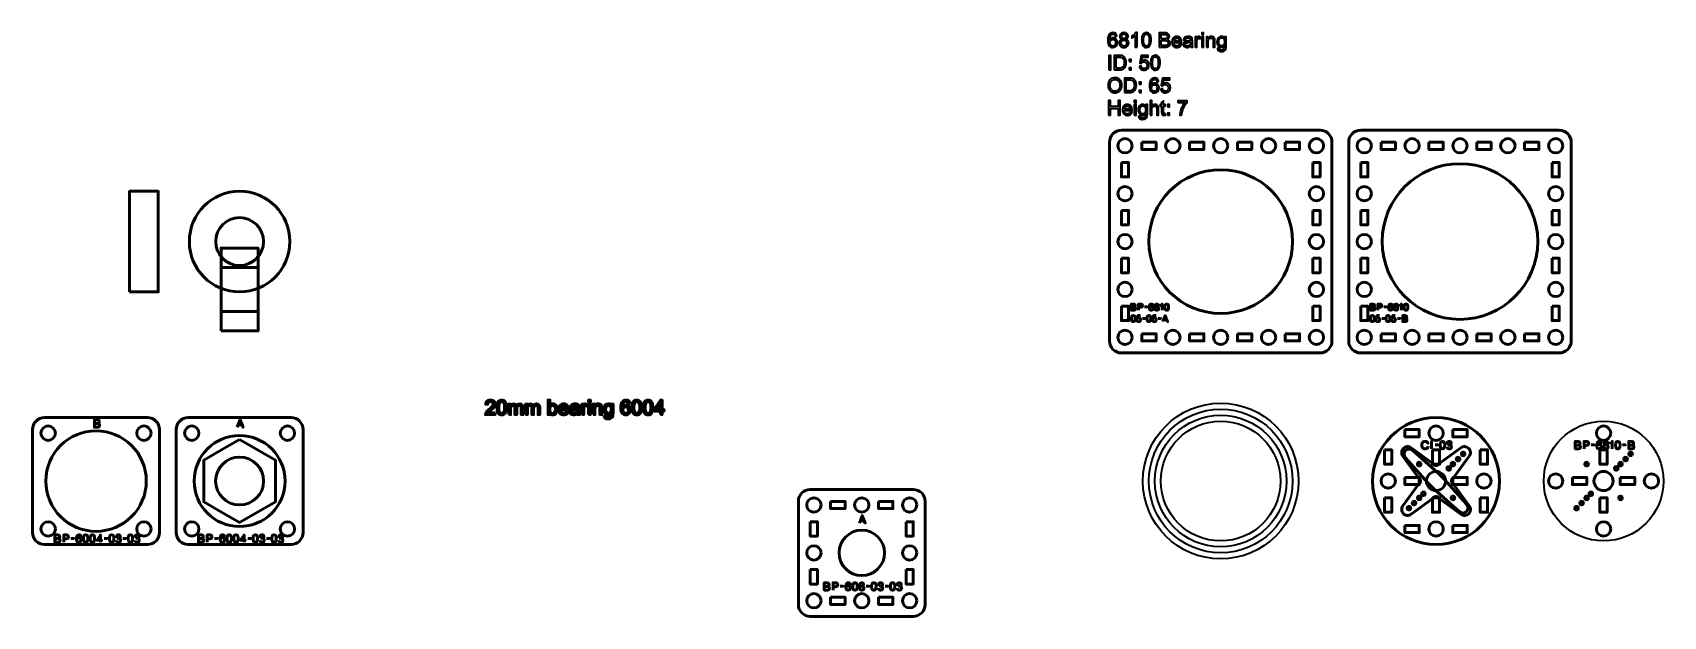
# Model space of a CAD drawing. Header units: centimetres. Extents: x -60.2 to 8, y -20.5 to 3.9.
import ezdxf

# ---------------------------------------------------------------- set-up
doc = ezdxf.new("R2010")
doc.units = ezdxf.units.CM
doc.header["$MEASUREMENT"] = 0
doc.layers.add('Layer 1', color=7, linetype='Continuous')

msp = doc.modelspace()

# ---------------------------------------------------------------- linework, layer by layer
at = {"layer": 'Layer 1', "color": 250, "lineweight": 53}
msp.add_lwpolyline([(-56.1, -6.95), (-54.9, -6.95), (-54.9, -2.75), (-56.1, -2.75), (-56.1, -6.95)], close=True, dxfattribs=at)
at = {"layer": 'Layer 1', "color": 142, "lineweight": 53}
for points in [[(-52.275, -8.58073), (-50.725, -8.58073), (-50.725, -5.11923), (-52.275, -5.11923), (-52.275, -8.58073)], [(-52.275, -7.77305), (-50.725, -7.77305), (-50.725, -5.92691), (-52.275, -5.92691), (-52.275, -7.77305)], [(-52.275, -7.77305), (-50.725, -7.77305), (-50.725, -5.92691), (-52.275, -5.92691), (-52.275, -7.77305)]]:
    msp.add_lwpolyline(points, close=True, dxfattribs=at)
at = {"layer": 'Layer 1', "color": 250, "lineweight": 53}
for centre, major_axis in [((-10.5, -4.85), (0, 3)), ((-0.5, -4.85), (0, 3.25)), ((-51.5, -4.85), (0, 2.1)), ((-51.5, -4.85), (0, 1)), ((-1.5, -14.85), (0, 2.65))]:
    msp.add_ellipse(centre, major_axis=major_axis, ratio=1, dxfattribs=at)
at = {"layer": 'Layer 1', "color": 142, "lineweight": 35}
for major_axis in [(0, 3.25), (0, 2.5)]:
    msp.add_ellipse((-10.5, -14.85), major_axis=major_axis, ratio=1, dxfattribs=at)
at = {"layer": 'Layer 1', "color": 250, "lineweight": 35}
for centre, major_axis in [((-10.5, -14.85), (0, 3)), ((-10.5, -14.85), (0, 2.75)), ((5.5, -14.85), (0, 2.5))]:
    msp.add_ellipse(centre, major_axis=major_axis, ratio=1, dxfattribs=at)
at = {"layer": 'Layer 1', "color": 142, "lineweight": 53}
msp.add_ellipse((-51.5, -14.85), major_axis=(1.00075, 0), ratio=0.99926055, dxfattribs=at)
at = {"layer": 'Layer 1', "color": 30, "lineweight": 35}
for points, knots in [([(-14.82922, 3.72255), (-14.82922, 3.72255), (-14.90316, 3.71676), (-14.90316, 3.71676), (-14.90316, 3.71676), (-14.9098, 3.74597), (-14.91911, 3.76728), (-14.93125, 3.7804), (-14.93125, 3.7804), (-14.95142, 3.80171), (-14.97626, 3.81229), (-15.00575, 3.81229), (-15.00575, 3.81229), (-15.02946, 3.81229), (-15.0502, 3.80566), (-15.06812, 3.7924), (-15.06812, 3.7924), (-15.09155, 3.77532), (-15.11003, 3.75034), (-15.12358, 3.71761), (-15.12358, 3.71761), (-15.13699, 3.68487), (-15.14404, 3.63816), (-15.14461, 3.57748), (-15.14461, 3.57748), (-15.12669, 3.60472), (-15.10481, 3.62504), (-15.07885, 3.6383), (-15.07885, 3.6383), (-15.05302, 3.65142), (-15.02579, 3.65806), (-14.99743, 3.65806), (-14.99743, 3.65806), (-14.94776, 3.65806), (-14.90556, 3.63985), (-14.87071, 3.60331), (-14.87071, 3.60331), (-14.83585, 3.56676), (-14.81836, 3.51963), (-14.81836, 3.46177), (-14.81836, 3.46177), (-14.81836, 3.42367), (-14.82668, 3.38839), (-14.84305, 3.35565), (-14.84305, 3.35565), (-14.85942, 3.32306), (-14.882, 3.29794), (-14.91064, 3.28058), (-14.91064, 3.28058), (-14.93929, 3.26323), (-14.97174, 3.25462), (-15.00815, 3.25462), (-15.00815, 3.25462), (-15.07024, 3.25462), (-15.12076, 3.27734), (-15.15985, 3.32306), (-15.15985, 3.32306), (-15.19908, 3.36864), (-15.21855, 3.44385), (-15.21855, 3.54855), (-15.21855, 3.54855), (-15.21855, 3.66568), (-15.19696, 3.75077), (-15.15364, 3.80397), (-15.15364, 3.80397), (-15.11596, 3.85025), (-15.06516, 3.87353), (-15.0011, 3.87353), (-15.0011, 3.87353), (-14.95354, 3.87353), (-14.91445, 3.86013), (-14.88397, 3.83332), (-14.88397, 3.83332), (-14.85349, 3.80665), (-14.83529, 3.76968), (-14.82922, 3.72255)], [0, 0, 0, 0, 0.05263158, 0.05263158, 0.05263158, 0.05263158, 0.10526316, 0.10526316, 0.10526316, 0.10526316, 0.15789474, 0.15789474, 0.15789474, 0.15789474, 0.21052632, 0.21052632, 0.21052632, 0.21052632, 0.26315789, 0.26315789, 0.26315789, 0.26315789, 0.31578947, 0.31578947, 0.31578947, 0.31578947, 0.36842105, 0.36842105, 0.36842105, 0.36842105, 0.42105263, 0.42105263, 0.42105263, 0.42105263, 0.47368421, 0.47368421, 0.47368421, 0.47368421, 0.52631579, 0.52631579, 0.52631579, 0.52631579, 0.57894737, 0.57894737, 0.57894737, 0.57894737, 0.63157895, 0.63157895, 0.63157895, 0.63157895, 0.68421053, 0.68421053, 0.68421053, 0.68421053, 0.73684211, 0.73684211, 0.73684211, 0.73684211, 0.78947368, 0.78947368, 0.78947368, 0.78947368, 0.84210526, 0.84210526, 0.84210526, 0.84210526, 0.89473684, 0.89473684, 0.89473684, 0.89473684, 0.94736842, 0.94736842, 0.94736842, 0.94736842, 1, 1, 1, 1]), ([(-15.13304, 3.46135), (-15.13304, 3.43567), (-15.12753, 3.41111), (-15.11667, 3.38769), (-15.11667, 3.38769), (-15.1058, 3.36426), (-15.09056, 3.34648), (-15.07109, 3.33421), (-15.07109, 3.33421), (-15.05147, 3.32193), (-15.03087, 3.31572), (-15.00942, 3.31572), (-15.00942, 3.31572), (-14.97795, 3.31572), (-14.951, 3.32842), (-14.92842, 3.35382), (-14.92842, 3.35382), (-14.90585, 3.37922), (-14.89456, 3.41365), (-14.89456, 3.45711), (-14.89456, 3.45711), (-14.89456, 3.49902), (-14.9057, 3.53204), (-14.928, 3.55617), (-14.928, 3.55617), (-14.9503, 3.5803), (-14.97838, 3.5923), (-15.01224, 3.5923), (-15.01224, 3.5923), (-15.04597, 3.5923), (-15.07447, 3.5803), (-15.0979, 3.55617), (-15.0979, 3.55617), (-15.12132, 3.53204), (-15.13304, 3.50044), (-15.13304, 3.46135)], [0, 0, 0, 0, 0.11111111, 0.11111111, 0.11111111, 0.11111111, 0.22222222, 0.22222222, 0.22222222, 0.22222222, 0.33333333, 0.33333333, 0.33333333, 0.33333333, 0.44444444, 0.44444444, 0.44444444, 0.44444444, 0.55555556, 0.55555556, 0.55555556, 0.55555556, 0.66666667, 0.66666667, 0.66666667, 0.66666667, 0.77777778, 0.77777778, 0.77777778, 0.77777778, 0.88888889, 0.88888889, 0.88888889, 0.88888889, 1, 1, 1, 1]), ([(-14.62983, 3.59357), (-14.66073, 3.60486), (-14.68359, 3.62094), (-14.69855, 3.64197), (-14.69855, 3.64197), (-14.71337, 3.66285), (-14.72085, 3.68797), (-14.72085, 3.71718), (-14.72085, 3.71718), (-14.72085, 3.76135), (-14.70504, 3.79832), (-14.67329, 3.82838), (-14.67329, 3.82838), (-14.64154, 3.85844), (-14.59949, 3.87353), (-14.54686, 3.87353), (-14.54686, 3.87353), (-14.49394, 3.87353), (-14.45132, 3.85815), (-14.41901, 3.82739), (-14.41901, 3.82739), (-14.38684, 3.79663), (-14.37075, 3.75923), (-14.37075, 3.71507), (-14.37075, 3.71507), (-14.37075, 3.68698), (-14.37809, 3.66257), (-14.39276, 3.64169), (-14.39276, 3.64169), (-14.40758, 3.62094), (-14.42988, 3.60486), (-14.45993, 3.59357), (-14.45993, 3.59357), (-14.42282, 3.58143), (-14.39446, 3.56196), (-14.37498, 3.53487), (-14.37498, 3.53487), (-14.35565, 3.50791), (-14.34591, 3.4756), (-14.34591, 3.43821), (-14.34591, 3.43821), (-14.34591, 3.38628), (-14.36426, 3.34281), (-14.40081, 3.30754), (-14.40081, 3.30754), (-14.4375, 3.27226), (-14.48576, 3.25462), (-14.54559, 3.25462), (-14.54559, 3.25462), (-14.60542, 3.25462), (-14.65354, 3.27226), (-14.69023, 3.30768), (-14.69023, 3.30768), (-14.72692, 3.3431), (-14.74526, 3.38726), (-14.74526, 3.44018), (-14.74526, 3.44018), (-14.74526, 3.47955), (-14.73524, 3.51257), (-14.7152, 3.53924), (-14.7152, 3.53924), (-14.69531, 3.56577), (-14.6668, 3.58397), (-14.62983, 3.59357)], [0, 0, 0, 0, 0.0625, 0.0625, 0.0625, 0.0625, 0.125, 0.125, 0.125, 0.125, 0.1875, 0.1875, 0.1875, 0.1875, 0.25, 0.25, 0.25, 0.25, 0.3125, 0.3125, 0.3125, 0.3125, 0.375, 0.375, 0.375, 0.375, 0.4375, 0.4375, 0.4375, 0.4375, 0.5, 0.5, 0.5, 0.5, 0.5625, 0.5625, 0.5625, 0.5625, 0.625, 0.625, 0.625, 0.625, 0.6875, 0.6875, 0.6875, 0.6875, 0.75, 0.75, 0.75, 0.75, 0.8125, 0.8125, 0.8125, 0.8125, 0.875, 0.875, 0.875, 0.875, 0.9375, 0.9375, 0.9375, 0.9375, 1, 1, 1, 1]), ([(-14.66878, 3.43976), (-14.66878, 3.41859), (-14.6637, 3.39799), (-14.65368, 3.37823), (-14.65368, 3.37823), (-14.64366, 3.35834), (-14.6287, 3.34295), (-14.6088, 3.33209), (-14.6088, 3.33209), (-14.58891, 3.32122), (-14.5676, 3.31572), (-14.54474, 3.31572), (-14.54474, 3.31572), (-14.50918, 3.31572), (-14.47983, 3.32715), (-14.45669, 3.35015), (-14.45669, 3.35015), (-14.43354, 3.37301), (-14.42197, 3.40208), (-14.42197, 3.43736), (-14.42197, 3.43736), (-14.42197, 3.4732), (-14.43383, 3.50283), (-14.45767, 3.52626), (-14.45767, 3.52626), (-14.48152, 3.54968), (-14.51144, 3.5614), (-14.54728, 3.5614), (-14.54728, 3.5614), (-14.58228, 3.5614), (-14.6112, 3.54982), (-14.6342, 3.52668), (-14.6342, 3.52668), (-14.65721, 3.5034), (-14.66878, 3.47447), (-14.66878, 3.43976)], [0, 0, 0, 0, 0.11111111, 0.11111111, 0.11111111, 0.11111111, 0.22222222, 0.22222222, 0.22222222, 0.22222222, 0.33333333, 0.33333333, 0.33333333, 0.33333333, 0.44444444, 0.44444444, 0.44444444, 0.44444444, 0.55555556, 0.55555556, 0.55555556, 0.55555556, 0.66666667, 0.66666667, 0.66666667, 0.66666667, 0.77777778, 0.77777778, 0.77777778, 0.77777778, 0.88888889, 0.88888889, 0.88888889, 0.88888889, 1, 1, 1, 1]), ([(-14.64479, 3.71972), (-14.64479, 3.69108), (-14.63547, 3.66765), (-14.61713, 3.64945), (-14.61713, 3.64945), (-14.59864, 3.63125), (-14.57466, 3.62207), (-14.54516, 3.62207), (-14.54516, 3.62207), (-14.51652, 3.62207), (-14.49295, 3.6311), (-14.47461, 3.64917), (-14.47461, 3.64917), (-14.45626, 3.66723), (-14.44723, 3.68938), (-14.44723, 3.71549), (-14.44723, 3.71549), (-14.44723, 3.74287), (-14.45655, 3.76573), (-14.47545, 3.78435), (-14.47545, 3.78435), (-14.49436, 3.80298), (-14.51779, 3.81229), (-14.54601, 3.81229), (-14.54601, 3.81229), (-14.57437, 3.81229), (-14.59794, 3.80312), (-14.61671, 3.78506), (-14.61671, 3.78506), (-14.63547, 3.76685), (-14.64479, 3.74498), (-14.64479, 3.71972)], [0, 0, 0, 0, 0.125, 0.125, 0.125, 0.125, 0.25, 0.25, 0.25, 0.25, 0.375, 0.375, 0.375, 0.375, 0.5, 0.5, 0.5, 0.5, 0.625, 0.625, 0.625, 0.625, 0.75, 0.75, 0.75, 0.75, 0.875, 0.875, 0.875, 0.875, 1, 1, 1, 1]), ([(-13.99328, 3.26492), (-13.99328, 3.26492), (-14.06764, 3.26492), (-14.06764, 3.26492), (-14.06764, 3.26492), (-14.06764, 3.26492), (-14.06764, 3.73906), (-14.06764, 3.73906), (-14.06764, 3.73906), (-14.08556, 3.72198), (-14.10899, 3.70491), (-14.13806, 3.68783), (-14.13806, 3.68783), (-14.16727, 3.67076), (-14.19337, 3.65792), (-14.21651, 3.64945), (-14.21651, 3.64945), (-14.21651, 3.64945), (-14.21651, 3.72128), (-14.21651, 3.72128), (-14.21651, 3.72128), (-14.17489, 3.74089), (-14.13848, 3.7646), (-14.10729, 3.7924), (-14.10729, 3.7924), (-14.07625, 3.82034), (-14.05409, 3.84729), (-14.04111, 3.87353), (-14.04111, 3.87353), (-14.04111, 3.87353), (-13.99328, 3.87353), (-13.99328, 3.87353), (-13.99328, 3.87353), (-13.99328, 3.87353), (-13.99328, 3.26492), (-13.99328, 3.26492)], [0, 0, 0, 0, 0.11111111, 0.11111111, 0.11111111, 0.11111111, 0.22222222, 0.22222222, 0.22222222, 0.22222222, 0.33333333, 0.33333333, 0.33333333, 0.33333333, 0.44444444, 0.44444444, 0.44444444, 0.44444444, 0.55555556, 0.55555556, 0.55555556, 0.55555556, 0.66666667, 0.66666667, 0.66666667, 0.66666667, 0.77777778, 0.77777778, 0.77777778, 0.77777778, 0.88888889, 0.88888889, 0.88888889, 0.88888889, 1, 1, 1, 1]), ([(-13.80263, 3.56379), (-13.80263, 3.63548), (-13.7953, 3.69319), (-13.78048, 3.7368), (-13.78048, 3.7368), (-13.7658, 3.78054), (-13.74379, 3.81427), (-13.71472, 3.83797), (-13.71472, 3.83797), (-13.68565, 3.86168), (-13.6491, 3.87353), (-13.60508, 3.87353), (-13.60508, 3.87353), (-13.57248, 3.87353), (-13.54398, 3.8669), (-13.51942, 3.85378), (-13.51942, 3.85378), (-13.49487, 3.8408), (-13.47469, 3.82189), (-13.4586, 3.79719), (-13.4586, 3.79719), (-13.44266, 3.7725), (-13.4301, 3.74244), (-13.42107, 3.70702), (-13.42107, 3.70702), (-13.41189, 3.6716), (-13.40738, 3.62391), (-13.40738, 3.56379), (-13.40738, 3.56379), (-13.40738, 3.49267), (-13.41472, 3.43538), (-13.42925, 3.39164), (-13.42925, 3.39164), (-13.44393, 3.34789), (-13.4658, 3.31417), (-13.49487, 3.29032), (-13.49487, 3.29032), (-13.52394, 3.26647), (-13.56063, 3.25462), (-13.60508, 3.25462), (-13.60508, 3.25462), (-13.6635, 3.25462), (-13.70936, 3.2755), (-13.74266, 3.31741), (-13.74266, 3.31741), (-13.7826, 3.36779), (-13.80263, 3.45006), (-13.80263, 3.56379)], [0, 0, 0, 0, 0.08333333, 0.08333333, 0.08333333, 0.08333333, 0.16666667, 0.16666667, 0.16666667, 0.16666667, 0.25, 0.25, 0.25, 0.25, 0.33333333, 0.33333333, 0.33333333, 0.33333333, 0.41666667, 0.41666667, 0.41666667, 0.41666667, 0.5, 0.5, 0.5, 0.5, 0.58333333, 0.58333333, 0.58333333, 0.58333333, 0.66666667, 0.66666667, 0.66666667, 0.66666667, 0.75, 0.75, 0.75, 0.75, 0.83333333, 0.83333333, 0.83333333, 0.83333333, 0.91666667, 0.91666667, 0.91666667, 0.91666667, 1, 1, 1, 1]), ([(-13.72615, 3.56379), (-13.72615, 3.46431), (-13.71444, 3.39813), (-13.69115, 3.36511), (-13.69115, 3.36511), (-13.66787, 3.33223), (-13.63923, 3.31572), (-13.60508, 3.31572), (-13.60508, 3.31572), (-13.57079, 3.31572), (-13.54214, 3.33237), (-13.51886, 3.36539), (-13.51886, 3.36539), (-13.49557, 3.39841), (-13.48386, 3.46459), (-13.48386, 3.56379), (-13.48386, 3.56379), (-13.48386, 3.66356), (-13.49557, 3.72988), (-13.51886, 3.76262), (-13.51886, 3.76262), (-13.54214, 3.7955), (-13.57107, 3.81187), (-13.60578, 3.81187), (-13.60578, 3.81187), (-13.64007, 3.81187), (-13.66731, 3.79733), (-13.68777, 3.76841), (-13.68777, 3.76841), (-13.71331, 3.73158), (-13.72615, 3.66328), (-13.72615, 3.56379)], [0, 0, 0, 0, 0.125, 0.125, 0.125, 0.125, 0.25, 0.25, 0.25, 0.25, 0.375, 0.375, 0.375, 0.375, 0.5, 0.5, 0.5, 0.5, 0.625, 0.625, 0.625, 0.625, 0.75, 0.75, 0.75, 0.75, 0.875, 0.875, 0.875, 0.875, 1, 1, 1, 1]), ([(-13.0697, 3.26492), (-13.0697, 3.26492), (-13.0697, 3.87099), (-13.0697, 3.87099), (-13.0697, 3.87099), (-13.0697, 3.87099), (-12.84223, 3.87099), (-12.84223, 3.87099), (-12.84223, 3.87099), (-12.79595, 3.87099), (-12.75883, 3.86479), (-12.73089, 3.85265), (-12.73089, 3.85265), (-12.70281, 3.84037), (-12.68094, 3.82146), (-12.66513, 3.79592), (-12.66513, 3.79592), (-12.64933, 3.77052), (-12.64129, 3.74385), (-12.64129, 3.71591), (-12.64129, 3.71591), (-12.64129, 3.69009), (-12.64834, 3.66568), (-12.66245, 3.64282), (-12.66245, 3.64282), (-12.67642, 3.61996), (-12.69773, 3.60147), (-12.7261, 3.58736), (-12.7261, 3.58736), (-12.68941, 3.57664), (-12.66132, 3.55829), (-12.64157, 3.53247), (-12.64157, 3.53247), (-12.62181, 3.5065), (-12.61194, 3.47588), (-12.61194, 3.4406), (-12.61194, 3.4406), (-12.61194, 3.41224), (-12.618, 3.38585), (-12.63, 3.36144), (-12.63, 3.36144), (-12.64199, 3.33703), (-12.65681, 3.31826), (-12.67445, 3.305), (-12.67445, 3.305), (-12.69209, 3.29173), (-12.71424, 3.28185), (-12.74077, 3.27508), (-12.74077, 3.27508), (-12.7673, 3.26831), (-12.7999, 3.26492), (-12.83856, 3.26492), (-12.83856, 3.26492), (-12.83856, 3.26492), (-13.0697, 3.26492), (-13.0697, 3.26492)], [0, 0, 0, 0, 0.07142857, 0.07142857, 0.07142857, 0.07142857, 0.14285714, 0.14285714, 0.14285714, 0.14285714, 0.21428571, 0.21428571, 0.21428571, 0.21428571, 0.28571429, 0.28571429, 0.28571429, 0.28571429, 0.35714286, 0.35714286, 0.35714286, 0.35714286, 0.42857143, 0.42857143, 0.42857143, 0.42857143, 0.5, 0.5, 0.5, 0.5, 0.57142857, 0.57142857, 0.57142857, 0.57142857, 0.64285714, 0.64285714, 0.64285714, 0.64285714, 0.71428571, 0.71428571, 0.71428571, 0.71428571, 0.78571429, 0.78571429, 0.78571429, 0.78571429, 0.85714286, 0.85714286, 0.85714286, 0.85714286, 0.92857143, 0.92857143, 0.92857143, 0.92857143, 1, 1, 1, 1]), ([(-12.98941, 3.61629), (-12.98941, 3.61629), (-12.85832, 3.61629), (-12.85832, 3.61629), (-12.85832, 3.61629), (-12.8229, 3.61629), (-12.79736, 3.61869), (-12.78183, 3.62334), (-12.78183, 3.62334), (-12.76151, 3.62941), (-12.74613, 3.63943), (-12.73583, 3.65354), (-12.73583, 3.65354), (-12.72553, 3.66765), (-12.72031, 3.68529), (-12.72031, 3.70646), (-12.72031, 3.70646), (-12.72031, 3.7265), (-12.72511, 3.74428), (-12.7347, 3.75952), (-12.7347, 3.75952), (-12.74444, 3.7749), (-12.75827, 3.78534), (-12.77605, 3.79098), (-12.77605, 3.79098), (-12.79397, 3.79663), (-12.82473, 3.79945), (-12.86834, 3.79945), (-12.86834, 3.79945), (-12.86834, 3.79945), (-12.98941, 3.79945), (-12.98941, 3.79945), (-12.98941, 3.79945), (-12.98941, 3.79945), (-12.98941, 3.61629), (-12.98941, 3.61629)], [0, 0, 0, 0, 0.11111111, 0.11111111, 0.11111111, 0.11111111, 0.22222222, 0.22222222, 0.22222222, 0.22222222, 0.33333333, 0.33333333, 0.33333333, 0.33333333, 0.44444444, 0.44444444, 0.44444444, 0.44444444, 0.55555556, 0.55555556, 0.55555556, 0.55555556, 0.66666667, 0.66666667, 0.66666667, 0.66666667, 0.77777778, 0.77777778, 0.77777778, 0.77777778, 0.88888889, 0.88888889, 0.88888889, 0.88888889, 1, 1, 1, 1]), ([(-12.98941, 3.33646), (-12.98941, 3.33646), (-12.83856, 3.33646), (-12.83856, 3.33646), (-12.83856, 3.33646), (-12.8126, 3.33646), (-12.79439, 3.33745), (-12.78395, 3.33929), (-12.78395, 3.33929), (-12.76547, 3.34267), (-12.75008, 3.34818), (-12.73767, 3.35594), (-12.73767, 3.35594), (-12.72525, 3.36356), (-12.71509, 3.37485), (-12.70704, 3.38952), (-12.70704, 3.38952), (-12.69914, 3.40434), (-12.69505, 3.42127), (-12.69505, 3.4406), (-12.69505, 3.4406), (-12.69505, 3.46318), (-12.70084, 3.4828), (-12.71241, 3.49959), (-12.71241, 3.49959), (-12.72398, 3.51624), (-12.74007, 3.52795), (-12.76067, 3.53473), (-12.76067, 3.53473), (-12.78113, 3.54136), (-12.81076, 3.54474), (-12.84929, 3.54474), (-12.84929, 3.54474), (-12.84929, 3.54474), (-12.98941, 3.54474), (-12.98941, 3.54474), (-12.98941, 3.54474), (-12.98941, 3.54474), (-12.98941, 3.33646), (-12.98941, 3.33646)], [0, 0, 0, 0, 0.1, 0.1, 0.1, 0.1, 0.2, 0.2, 0.2, 0.2, 0.3, 0.3, 0.3, 0.3, 0.4, 0.4, 0.4, 0.4, 0.5, 0.5, 0.5, 0.5, 0.6, 0.6, 0.6, 0.6, 0.7, 0.7, 0.7, 0.7, 0.8, 0.8, 0.8, 0.8, 0.9, 0.9, 0.9, 0.9, 1, 1, 1, 1]), ([(-12.21061, 3.40631), (-12.21061, 3.40631), (-12.13371, 3.39686), (-12.13371, 3.39686), (-12.13371, 3.39686), (-12.14584, 3.35184), (-12.16828, 3.31699), (-12.20102, 3.29215), (-12.20102, 3.29215), (-12.2339, 3.26746), (-12.27581, 3.25504), (-12.32675, 3.25504), (-12.32675, 3.25504), (-12.39095, 3.25504), (-12.4419, 3.2748), (-12.47943, 3.31431), (-12.47943, 3.31431), (-12.51711, 3.35382), (-12.53588, 3.40928), (-12.53588, 3.48068), (-12.53588, 3.48068), (-12.53588, 3.55462), (-12.51683, 3.61191), (-12.47887, 3.65269), (-12.47887, 3.65269), (-12.44077, 3.69348), (-12.39152, 3.71394), (-12.33084, 3.71394), (-12.33084, 3.71394), (-12.27214, 3.71394), (-12.22416, 3.6939), (-12.18705, 3.65396), (-12.18705, 3.65396), (-12.14979, 3.61403), (-12.13117, 3.55773), (-12.13117, 3.48534), (-12.13117, 3.48534), (-12.13117, 3.48082), (-12.13131, 3.47419), (-12.13159, 3.46544), (-12.13159, 3.46544), (-12.13159, 3.46544), (-12.45897, 3.46544), (-12.45897, 3.46544), (-12.45897, 3.46544), (-12.45629, 3.41718), (-12.4426, 3.38021), (-12.41805, 3.35467), (-12.41805, 3.35467), (-12.39349, 3.32898), (-12.36301, 3.31614), (-12.32632, 3.31614), (-12.32632, 3.31614), (-12.29909, 3.31614), (-12.27581, 3.32334), (-12.25647, 3.33773), (-12.25647, 3.33773), (-12.23714, 3.35199), (-12.2219, 3.37485), (-12.21061, 3.40631)], [0, 0, 0, 0, 0.06666667, 0.06666667, 0.06666667, 0.06666667, 0.13333333, 0.13333333, 0.13333333, 0.13333333, 0.2, 0.2, 0.2, 0.2, 0.26666667, 0.26666667, 0.26666667, 0.26666667, 0.33333333, 0.33333333, 0.33333333, 0.33333333, 0.4, 0.4, 0.4, 0.4, 0.46666667, 0.46666667, 0.46666667, 0.46666667, 0.53333333, 0.53333333, 0.53333333, 0.53333333, 0.6, 0.6, 0.6, 0.6, 0.66666667, 0.66666667, 0.66666667, 0.66666667, 0.73333333, 0.73333333, 0.73333333, 0.73333333, 0.8, 0.8, 0.8, 0.8, 0.86666667, 0.86666667, 0.86666667, 0.86666667, 0.93333333, 0.93333333, 0.93333333, 0.93333333, 1, 1, 1, 1]), ([(-12.45488, 3.52668), (-12.45488, 3.52668), (-12.20977, 3.52668), (-12.20977, 3.52668), (-12.20977, 3.52668), (-12.21301, 3.56351), (-12.22247, 3.59131), (-12.23785, 3.60966), (-12.23785, 3.60966), (-12.26155, 3.6383), (-12.29232, 3.65269), (-12.32999, 3.65269), (-12.32999, 3.65269), (-12.36414, 3.65269), (-12.39293, 3.64126), (-12.41621, 3.6184), (-12.41621, 3.6184), (-12.4395, 3.59554), (-12.45234, 3.56492), (-12.45488, 3.52668)], [0, 0, 0, 0, 0.2, 0.2, 0.2, 0.2, 0.4, 0.4, 0.4, 0.4, 0.6, 0.6, 0.6, 0.6, 0.8, 0.8, 0.8, 0.8, 1, 1, 1, 1]), ([(-11.75369, 3.31911), (-11.78135, 3.29568), (-11.80788, 3.27917), (-11.83328, 3.26944), (-11.83328, 3.26944), (-11.85882, 3.25984), (-11.8862, 3.25504), (-11.91541, 3.25504), (-11.91541, 3.25504), (-11.96367, 3.25504), (-12.00064, 3.26675), (-12.0266, 3.29032), (-12.0266, 3.29032), (-12.05243, 3.31389), (-12.06541, 3.34408), (-12.06541, 3.38063), (-12.06541, 3.38063), (-12.06541, 3.40222), (-12.06061, 3.42184), (-12.05073, 3.43962), (-12.05073, 3.43962), (-12.041, 3.4574), (-12.02816, 3.47165), (-12.01235, 3.48237), (-12.01235, 3.48237), (-11.99641, 3.4931), (-11.97863, 3.50128), (-11.95873, 3.50679), (-11.95873, 3.50679), (-11.94419, 3.5106), (-11.92218, 3.51441), (-11.89269, 3.51793), (-11.89269, 3.51793), (-11.83257, 3.52513), (-11.78827, 3.5336), (-11.7599, 3.54362), (-11.7599, 3.54362), (-11.75962, 3.55378), (-11.75948, 3.56027), (-11.75948, 3.56295), (-11.75948, 3.56295), (-11.75948, 3.59329), (-11.76653, 3.61474), (-11.78065, 3.62701), (-11.78065, 3.62701), (-11.79955, 3.64395), (-11.82792, 3.65227), (-11.86531, 3.65227), (-11.86531, 3.65227), (-11.90031, 3.65227), (-11.92613, 3.6462), (-11.94292, 3.63393), (-11.94292, 3.63393), (-11.95958, 3.62165), (-11.97185, 3.59992), (-11.9799, 3.56873), (-11.9799, 3.56873), (-11.9799, 3.56873), (-12.05257, 3.57875), (-12.05257, 3.57875), (-12.05257, 3.57875), (-12.04594, 3.6098), (-12.03507, 3.63506), (-12.01997, 3.65411), (-12.01997, 3.65411), (-12.00487, 3.6733), (-11.98286, 3.68811), (-11.95421, 3.69842), (-11.95421, 3.69842), (-11.92557, 3.70872), (-11.89241, 3.71394), (-11.85459, 3.71394), (-11.85459, 3.71394), (-11.81705, 3.71394), (-11.78671, 3.70942), (-11.76329, 3.70067), (-11.76329, 3.70067), (-11.73986, 3.69178), (-11.72265, 3.68078), (-11.7115, 3.66737), (-11.7115, 3.66737), (-11.70049, 3.65396), (-11.69287, 3.63717), (-11.68836, 3.61671), (-11.68836, 3.61671), (-11.68596, 3.60401), (-11.68469, 3.58115), (-11.68469, 3.54813), (-11.68469, 3.54813), (-11.68469, 3.54813), (-11.68469, 3.44893), (-11.68469, 3.44893), (-11.68469, 3.44893), (-11.68469, 3.37964), (-11.68314, 3.3359), (-11.67989, 3.3177), (-11.67989, 3.3177), (-11.67679, 3.29935), (-11.67044, 3.28171), (-11.66112, 3.26492), (-11.66112, 3.26492), (-11.66112, 3.26492), (-11.73888, 3.26492), (-11.73888, 3.26492), (-11.73888, 3.26492), (-11.7465, 3.2803), (-11.75158, 3.29836), (-11.75369, 3.31911)], [0, 0, 0, 0, 0.03703704, 0.03703704, 0.03703704, 0.03703704, 0.07407407, 0.07407407, 0.07407407, 0.07407407, 0.11111111, 0.11111111, 0.11111111, 0.11111111, 0.14814815, 0.14814815, 0.14814815, 0.14814815, 0.18518519, 0.18518519, 0.18518519, 0.18518519, 0.22222222, 0.22222222, 0.22222222, 0.22222222, 0.25925926, 0.25925926, 0.25925926, 0.25925926, 0.2962963, 0.2962963, 0.2962963, 0.2962963, 0.33333333, 0.33333333, 0.33333333, 0.33333333, 0.37037037, 0.37037037, 0.37037037, 0.37037037, 0.40740741, 0.40740741, 0.40740741, 0.40740741, 0.44444444, 0.44444444, 0.44444444, 0.44444444, 0.48148148, 0.48148148, 0.48148148, 0.48148148, 0.51851852, 0.51851852, 0.51851852, 0.51851852, 0.55555556, 0.55555556, 0.55555556, 0.55555556, 0.59259259, 0.59259259, 0.59259259, 0.59259259, 0.62962963, 0.62962963, 0.62962963, 0.62962963, 0.66666667, 0.66666667, 0.66666667, 0.66666667, 0.7037037, 0.7037037, 0.7037037, 0.7037037, 0.74074074, 0.74074074, 0.74074074, 0.74074074, 0.77777778, 0.77777778, 0.77777778, 0.77777778, 0.81481481, 0.81481481, 0.81481481, 0.81481481, 0.85185185, 0.85185185, 0.85185185, 0.85185185, 0.88888889, 0.88888889, 0.88888889, 0.88888889, 0.92592593, 0.92592593, 0.92592593, 0.92592593, 0.96296296, 0.96296296, 0.96296296, 0.96296296, 1, 1, 1, 1]), ([(-11.7599, 3.48534), (-11.787, 3.47419), (-11.82749, 3.46488), (-11.8814, 3.45711), (-11.8814, 3.45711), (-11.91202, 3.45274), (-11.93375, 3.4478), (-11.94631, 3.4423), (-11.94631, 3.4423), (-11.95901, 3.43679), (-11.96889, 3.42875), (-11.97566, 3.41803), (-11.97566, 3.41803), (-11.98258, 3.40744), (-11.9861, 3.39573), (-11.9861, 3.38275), (-11.9861, 3.38275), (-11.9861, 3.36285), (-11.97848, 3.34634), (-11.96353, 3.33308), (-11.96353, 3.33308), (-11.94857, 3.31995), (-11.92655, 3.31332), (-11.89763, 3.31332), (-11.89763, 3.31332), (-11.86898, 3.31332), (-11.84344, 3.31953), (-11.82114, 3.33209), (-11.82114, 3.33209), (-11.79885, 3.34465), (-11.78234, 3.36186), (-11.7719, 3.38359), (-11.7719, 3.38359), (-11.76385, 3.40039), (-11.7599, 3.42522), (-11.7599, 3.45796), (-11.7599, 3.45796), (-11.7599, 3.45796), (-11.7599, 3.48534), (-11.7599, 3.48534)], [0, 0, 0, 0, 0.1, 0.1, 0.1, 0.1, 0.2, 0.2, 0.2, 0.2, 0.3, 0.3, 0.3, 0.3, 0.4, 0.4, 0.4, 0.4, 0.5, 0.5, 0.5, 0.5, 0.6, 0.6, 0.6, 0.6, 0.7, 0.7, 0.7, 0.7, 0.8, 0.8, 0.8, 0.8, 0.9, 0.9, 0.9, 0.9, 1, 1, 1, 1]), ([(-11.57011, 3.26492), (-11.57011, 3.26492), (-11.57011, 3.70392), (-11.57011, 3.70392), (-11.57011, 3.70392), (-11.57011, 3.70392), (-11.50322, 3.70392), (-11.50322, 3.70392), (-11.50322, 3.70392), (-11.50322, 3.70392), (-11.50322, 3.63745), (-11.50322, 3.63745), (-11.50322, 3.63745), (-11.48615, 3.6685), (-11.47034, 3.6891), (-11.45581, 3.69898), (-11.45581, 3.69898), (-11.44141, 3.70886), (-11.42547, 3.71394), (-11.40811, 3.71394), (-11.40811, 3.71394), (-11.38299, 3.71394), (-11.35759, 3.70589), (-11.33163, 3.68995), (-11.33163, 3.68995), (-11.33163, 3.68995), (-11.35731, 3.6208), (-11.35731, 3.6208), (-11.35731, 3.6208), (-11.37537, 3.63167), (-11.39358, 3.63703), (-11.41178, 3.63703), (-11.41178, 3.63703), (-11.42815, 3.63703), (-11.44268, 3.63209), (-11.45566, 3.62236), (-11.45566, 3.62236), (-11.46865, 3.61248), (-11.47782, 3.59893), (-11.48332, 3.58157), (-11.48332, 3.58157), (-11.49165, 3.55519), (-11.49574, 3.52626), (-11.49574, 3.49479), (-11.49574, 3.49479), (-11.49574, 3.49479), (-11.49574, 3.26492), (-11.49574, 3.26492), (-11.49574, 3.26492), (-11.49574, 3.26492), (-11.57011, 3.26492), (-11.57011, 3.26492)], [0, 0, 0, 0, 0.07692308, 0.07692308, 0.07692308, 0.07692308, 0.15384615, 0.15384615, 0.15384615, 0.15384615, 0.23076923, 0.23076923, 0.23076923, 0.23076923, 0.30769231, 0.30769231, 0.30769231, 0.30769231, 0.38461538, 0.38461538, 0.38461538, 0.38461538, 0.46153846, 0.46153846, 0.46153846, 0.46153846, 0.53846154, 0.53846154, 0.53846154, 0.53846154, 0.61538462, 0.61538462, 0.61538462, 0.61538462, 0.69230769, 0.69230769, 0.69230769, 0.69230769, 0.76923077, 0.76923077, 0.76923077, 0.76923077, 0.84615385, 0.84615385, 0.84615385, 0.84615385, 0.92307692, 0.92307692, 0.92307692, 0.92307692, 1, 1, 1, 1]), ([(-11.28704, 3.78534), (-11.28704, 3.78534), (-11.28704, 3.87099), (-11.28704, 3.87099), (-11.28704, 3.87099), (-11.28704, 3.87099), (-11.21253, 3.87099), (-11.21253, 3.87099), (-11.21253, 3.87099), (-11.21253, 3.87099), (-11.21253, 3.78534), (-11.21253, 3.78534), (-11.21253, 3.78534), (-11.21253, 3.78534), (-11.28704, 3.78534), (-11.28704, 3.78534)], [0, 0, 0, 0, 0.25, 0.25, 0.25, 0.25, 0.5, 0.5, 0.5, 0.5, 0.75, 0.75, 0.75, 0.75, 1, 1, 1, 1]), ([(-11.28704, 3.26492), (-11.28704, 3.26492), (-11.28704, 3.70392), (-11.28704, 3.70392), (-11.28704, 3.70392), (-11.28704, 3.70392), (-11.21253, 3.70392), (-11.21253, 3.70392), (-11.21253, 3.70392), (-11.21253, 3.70392), (-11.21253, 3.26492), (-11.21253, 3.26492), (-11.21253, 3.26492), (-11.21253, 3.26492), (-11.28704, 3.26492), (-11.28704, 3.26492)], [0, 0, 0, 0, 0.25, 0.25, 0.25, 0.25, 0.5, 0.5, 0.5, 0.5, 0.75, 0.75, 0.75, 0.75, 1, 1, 1, 1]), ([(-11.09922, 3.26492), (-11.09922, 3.26492), (-11.09922, 3.70392), (-11.09922, 3.70392), (-11.09922, 3.70392), (-11.09922, 3.70392), (-11.03233, 3.70392), (-11.03233, 3.70392), (-11.03233, 3.70392), (-11.03233, 3.70392), (-11.03233, 3.64155), (-11.03233, 3.64155), (-11.03233, 3.64155), (-11.00002, 3.68981), (-10.95345, 3.71394), (-10.89263, 3.71394), (-10.89263, 3.71394), (-10.8661, 3.71394), (-10.84183, 3.70914), (-10.81968, 3.69969), (-10.81968, 3.69969), (-10.79738, 3.69009), (-10.78087, 3.67767), (-10.76987, 3.66215), (-10.76987, 3.66215), (-10.75872, 3.64677), (-10.7511, 3.62842), (-10.74658, 3.60726), (-10.74658, 3.60726), (-10.7439, 3.59343), (-10.74249, 3.5693), (-10.74249, 3.53487), (-10.74249, 3.53487), (-10.74249, 3.53487), (-10.74249, 3.26492), (-10.74249, 3.26492), (-10.74249, 3.26492), (-10.74249, 3.26492), (-10.817, 3.26492), (-10.817, 3.26492), (-10.817, 3.26492), (-10.817, 3.26492), (-10.817, 3.53204), (-10.817, 3.53204), (-10.817, 3.53204), (-10.817, 3.56224), (-10.81982, 3.58496), (-10.8256, 3.60006), (-10.8256, 3.60006), (-10.83139, 3.61502), (-10.84169, 3.62701), (-10.85637, 3.6359), (-10.85637, 3.6359), (-10.87118, 3.64493), (-10.8884, 3.64945), (-10.9083, 3.64945), (-10.9083, 3.64945), (-10.94005, 3.64945), (-10.96728, 3.63929), (-10.99042, 3.61925), (-10.99042, 3.61925), (-11.01342, 3.59907), (-11.02485, 3.56097), (-11.02485, 3.50467), (-11.02485, 3.50467), (-11.02485, 3.50467), (-11.02485, 3.26492), (-11.02485, 3.26492), (-11.02485, 3.26492), (-11.02485, 3.26492), (-11.09922, 3.26492), (-11.09922, 3.26492)], [0, 0, 0, 0, 0.05555556, 0.05555556, 0.05555556, 0.05555556, 0.11111111, 0.11111111, 0.11111111, 0.11111111, 0.16666667, 0.16666667, 0.16666667, 0.16666667, 0.22222222, 0.22222222, 0.22222222, 0.22222222, 0.27777778, 0.27777778, 0.27777778, 0.27777778, 0.33333333, 0.33333333, 0.33333333, 0.33333333, 0.38888889, 0.38888889, 0.38888889, 0.38888889, 0.44444444, 0.44444444, 0.44444444, 0.44444444, 0.5, 0.5, 0.5, 0.5, 0.55555556, 0.55555556, 0.55555556, 0.55555556, 0.61111111, 0.61111111, 0.61111111, 0.61111111, 0.66666667, 0.66666667, 0.66666667, 0.66666667, 0.72222222, 0.72222222, 0.72222222, 0.72222222, 0.77777778, 0.77777778, 0.77777778, 0.77777778, 0.83333333, 0.83333333, 0.83333333, 0.83333333, 0.88888889, 0.88888889, 0.88888889, 0.88888889, 0.94444444, 0.94444444, 0.94444444, 0.94444444, 1, 1, 1, 1]), ([(-10.64202, 3.22851), (-10.64202, 3.22851), (-10.56963, 3.21779), (-10.56963, 3.21779), (-10.56963, 3.21779), (-10.56666, 3.19549), (-10.5582, 3.17927), (-10.54451, 3.16896), (-10.54451, 3.16896), (-10.52602, 3.15528), (-10.50076, 3.14836), (-10.46887, 3.14836), (-10.46887, 3.14836), (-10.4343, 3.14836), (-10.40777, 3.15528), (-10.389, 3.16896), (-10.389, 3.16896), (-10.37024, 3.18279), (-10.35768, 3.20213), (-10.35105, 3.22682), (-10.35105, 3.22682), (-10.34709, 3.24206), (-10.3454, 3.27381), (-10.34568, 3.32235), (-10.34568, 3.32235), (-10.37814, 3.28411), (-10.41864, 3.26492), (-10.46718, 3.26492), (-10.46718, 3.26492), (-10.52758, 3.26492), (-10.57428, 3.28665), (-10.6073, 3.33025), (-10.6073, 3.33025), (-10.64032, 3.37372), (-10.65698, 3.42607), (-10.65698, 3.48689), (-10.65698, 3.48689), (-10.65698, 3.5288), (-10.64936, 3.56746), (-10.63426, 3.60288), (-10.63426, 3.60288), (-10.61902, 3.6383), (-10.597, 3.66568), (-10.56822, 3.68501), (-10.56822, 3.68501), (-10.53943, 3.7042), (-10.50556, 3.71394), (-10.46676, 3.71394), (-10.46676, 3.71394), (-10.41497, 3.71394), (-10.37221, 3.69291), (-10.33863, 3.651), (-10.33863, 3.651), (-10.33863, 3.651), (-10.33863, 3.70392), (-10.33863, 3.70392), (-10.33863, 3.70392), (-10.33863, 3.70392), (-10.26991, 3.70392), (-10.26991, 3.70392), (-10.26991, 3.70392), (-10.26991, 3.70392), (-10.26991, 3.32447), (-10.26991, 3.32447), (-10.26991, 3.32447), (-10.26991, 3.25617), (-10.27696, 3.20763), (-10.29079, 3.17912), (-10.29079, 3.17912), (-10.30476, 3.15062), (-10.32677, 3.12804), (-10.35697, 3.11153), (-10.35697, 3.11153), (-10.38717, 3.09502), (-10.42428, 3.0867), (-10.46845, 3.0867), (-10.46845, 3.0867), (-10.5208, 3.0867), (-10.56314, 3.09855), (-10.59531, 3.12211), (-10.59531, 3.12211), (-10.62762, 3.14568), (-10.64315, 3.1811), (-10.64202, 3.22851)], [0, 0, 0, 0, 0.04761905, 0.04761905, 0.04761905, 0.04761905, 0.0952381, 0.0952381, 0.0952381, 0.0952381, 0.14285714, 0.14285714, 0.14285714, 0.14285714, 0.19047619, 0.19047619, 0.19047619, 0.19047619, 0.23809524, 0.23809524, 0.23809524, 0.23809524, 0.28571429, 0.28571429, 0.28571429, 0.28571429, 0.33333333, 0.33333333, 0.33333333, 0.33333333, 0.38095238, 0.38095238, 0.38095238, 0.38095238, 0.42857143, 0.42857143, 0.42857143, 0.42857143, 0.47619048, 0.47619048, 0.47619048, 0.47619048, 0.52380952, 0.52380952, 0.52380952, 0.52380952, 0.57142857, 0.57142857, 0.57142857, 0.57142857, 0.61904762, 0.61904762, 0.61904762, 0.61904762, 0.66666667, 0.66666667, 0.66666667, 0.66666667, 0.71428571, 0.71428571, 0.71428571, 0.71428571, 0.76190476, 0.76190476, 0.76190476, 0.76190476, 0.80952381, 0.80952381, 0.80952381, 0.80952381, 0.85714286, 0.85714286, 0.85714286, 0.85714286, 0.9047619, 0.9047619, 0.9047619, 0.9047619, 0.95238095, 0.95238095, 0.95238095, 0.95238095, 1, 1, 1, 1]), ([(-10.58049, 3.49225), (-10.58049, 3.43468), (-10.56906, 3.39263), (-10.54606, 3.36624), (-10.54606, 3.36624), (-10.5232, 3.33971), (-10.49456, 3.32659), (-10.46012, 3.32659), (-10.46012, 3.32659), (-10.42598, 3.32659), (-10.39733, 3.33971), (-10.37419, 3.36596), (-10.37419, 3.36596), (-10.35105, 3.39234), (-10.33947, 3.43355), (-10.33947, 3.48985), (-10.33947, 3.48985), (-10.33947, 3.54362), (-10.35133, 3.58411), (-10.37518, 3.61135), (-10.37518, 3.61135), (-10.39902, 3.63858), (-10.42781, 3.65227), (-10.46139, 3.65227), (-10.46139, 3.65227), (-10.49441, 3.65227), (-10.5225, 3.63887), (-10.54578, 3.61191), (-10.54578, 3.61191), (-10.56892, 3.5851), (-10.58049, 3.54517), (-10.58049, 3.49225)], [0, 0, 0, 0, 0.125, 0.125, 0.125, 0.125, 0.25, 0.25, 0.25, 0.25, 0.375, 0.375, 0.375, 0.375, 0.5, 0.5, 0.5, 0.5, 0.625, 0.625, 0.625, 0.625, 0.75, 0.75, 0.75, 0.75, 0.875, 0.875, 0.875, 0.875, 1, 1, 1, 1]), ([(-15.17142, 2.31905), (-15.17142, 2.31905), (-15.17142, 2.92512), (-15.17142, 2.92512), (-15.17142, 2.92512), (-15.17142, 2.92512), (-15.09127, 2.92512), (-15.09127, 2.92512), (-15.09127, 2.92512), (-15.09127, 2.92512), (-15.09127, 2.31905), (-15.09127, 2.31905), (-15.09127, 2.31905), (-15.09127, 2.31905), (-15.17142, 2.31905), (-15.17142, 2.31905)], [0, 0, 0, 0, 0.25, 0.25, 0.25, 0.25, 0.5, 0.5, 0.5, 0.5, 0.75, 0.75, 0.75, 0.75, 1, 1, 1, 1]), ([(-14.94988, 2.31905), (-14.94988, 2.31905), (-14.94988, 2.92512), (-14.94988, 2.92512), (-14.94988, 2.92512), (-14.94988, 2.92512), (-14.74117, 2.92512), (-14.74117, 2.92512), (-14.74117, 2.92512), (-14.69404, 2.92512), (-14.65806, 2.92216), (-14.63322, 2.91638), (-14.63322, 2.91638), (-14.59851, 2.90847), (-14.56887, 2.89394), (-14.54432, 2.87305), (-14.54432, 2.87305), (-14.51243, 2.84596), (-14.48844, 2.81153), (-14.47264, 2.76948), (-14.47264, 2.76948), (-14.45669, 2.72743), (-14.44879, 2.67945), (-14.44879, 2.6254), (-14.44879, 2.6254), (-14.44879, 2.5794), (-14.45415, 2.53862), (-14.46502, 2.50306), (-14.46502, 2.50306), (-14.47574, 2.4675), (-14.48943, 2.43801), (-14.50636, 2.41472), (-14.50636, 2.41472), (-14.52315, 2.39144), (-14.5415, 2.3731), (-14.56154, 2.35983), (-14.56154, 2.35983), (-14.58143, 2.34643), (-14.60556, 2.33627), (-14.63379, 2.32935), (-14.63379, 2.32935), (-14.66215, 2.32244), (-14.6946, 2.31905), (-14.73115, 2.31905), (-14.73115, 2.31905), (-14.73115, 2.31905), (-14.94988, 2.31905), (-14.94988, 2.31905)], [0, 0, 0, 0, 0.08333333, 0.08333333, 0.08333333, 0.08333333, 0.16666667, 0.16666667, 0.16666667, 0.16666667, 0.25, 0.25, 0.25, 0.25, 0.33333333, 0.33333333, 0.33333333, 0.33333333, 0.41666667, 0.41666667, 0.41666667, 0.41666667, 0.5, 0.5, 0.5, 0.5, 0.58333333, 0.58333333, 0.58333333, 0.58333333, 0.66666667, 0.66666667, 0.66666667, 0.66666667, 0.75, 0.75, 0.75, 0.75, 0.83333333, 0.83333333, 0.83333333, 0.83333333, 0.91666667, 0.91666667, 0.91666667, 0.91666667, 1, 1, 1, 1]), ([(-14.86972, 2.39059), (-14.86972, 2.39059), (-14.74032, 2.39059), (-14.74032, 2.39059), (-14.74032, 2.39059), (-14.70039, 2.39059), (-14.66892, 2.39426), (-14.6462, 2.40174), (-14.6462, 2.40174), (-14.62348, 2.40922), (-14.60542, 2.41966), (-14.59187, 2.43321), (-14.59187, 2.43321), (-14.57282, 2.45212), (-14.55801, 2.4778), (-14.54742, 2.50983), (-14.54742, 2.50983), (-14.53684, 2.54201), (-14.53148, 2.58081), (-14.53148, 2.62667), (-14.53148, 2.62667), (-14.53148, 2.69003), (-14.54192, 2.73872), (-14.56266, 2.77272), (-14.56266, 2.77272), (-14.58355, 2.80687), (-14.60881, 2.82959), (-14.63858, 2.84116), (-14.63858, 2.84116), (-14.66003, 2.84949), (-14.69475, 2.85358), (-14.7423, 2.85358), (-14.7423, 2.85358), (-14.7423, 2.85358), (-14.86972, 2.85358), (-14.86972, 2.85358), (-14.86972, 2.85358), (-14.86972, 2.85358), (-14.86972, 2.39059), (-14.86972, 2.39059)], [0, 0, 0, 0, 0.1, 0.1, 0.1, 0.1, 0.2, 0.2, 0.2, 0.2, 0.3, 0.3, 0.3, 0.3, 0.4, 0.4, 0.4, 0.4, 0.5, 0.5, 0.5, 0.5, 0.6, 0.6, 0.6, 0.6, 0.7, 0.7, 0.7, 0.7, 0.8, 0.8, 0.8, 0.8, 0.9, 0.9, 0.9, 0.9, 1, 1, 1, 1]), ([(-14.32729, 2.67338), (-14.32729, 2.67338), (-14.32729, 2.75805), (-14.32729, 2.75805), (-14.32729, 2.75805), (-14.32729, 2.75805), (-14.24248, 2.75805), (-14.24248, 2.75805), (-14.24248, 2.75805), (-14.24248, 2.75805), (-14.24248, 2.67338), (-14.24248, 2.67338), (-14.24248, 2.67338), (-14.24248, 2.67338), (-14.32729, 2.67338), (-14.32729, 2.67338)], [0, 0, 0, 0, 0.25, 0.25, 0.25, 0.25, 0.5, 0.5, 0.5, 0.5, 0.75, 0.75, 0.75, 0.75, 1, 1, 1, 1]), ([(-13.89817, 2.4778), (-13.89817, 2.4778), (-13.82, 2.48443), (-13.82, 2.48443), (-13.82, 2.48443), (-13.81421, 2.44633), (-13.80081, 2.41783), (-13.77978, 2.39864), (-13.77978, 2.39864), (-13.75861, 2.37945), (-13.73321, 2.36985), (-13.70344, 2.36985), (-13.70344, 2.36985), (-13.6676, 2.36985), (-13.63726, 2.3834), (-13.61256, 2.41035), (-13.61256, 2.41035), (-13.58773, 2.43744), (-13.57531, 2.47329), (-13.57531, 2.51788), (-13.57531, 2.51788), (-13.57531, 2.56035), (-13.58716, 2.59379), (-13.61101, 2.61835), (-13.61101, 2.61835), (-13.63486, 2.6429), (-13.66604, 2.65518), (-13.70471, 2.65518), (-13.70471, 2.65518), (-13.7287, 2.65518), (-13.75029, 2.64967), (-13.76962, 2.63881), (-13.76962, 2.63881), (-13.78895, 2.62794), (-13.80405, 2.61383), (-13.81506, 2.59648), (-13.81506, 2.59648), (-13.81506, 2.59648), (-13.88491, 2.60551), (-13.88491, 2.60551), (-13.88491, 2.60551), (-13.88491, 2.60551), (-13.82621, 2.9168), (-13.82621, 2.9168), (-13.82621, 2.9168), (-13.82621, 2.9168), (-13.52479, 2.9168), (-13.52479, 2.9168), (-13.52479, 2.9168), (-13.52479, 2.9168), (-13.52479, 2.84568), (-13.52479, 2.84568), (-13.52479, 2.84568), (-13.52479, 2.84568), (-13.76666, 2.84568), (-13.76666, 2.84568), (-13.76666, 2.84568), (-13.76666, 2.84568), (-13.7994, 2.68284), (-13.7994, 2.68284), (-13.7994, 2.68284), (-13.76299, 2.70824), (-13.72475, 2.72094), (-13.68481, 2.72094), (-13.68481, 2.72094), (-13.6319, 2.72094), (-13.5873, 2.70259), (-13.5509, 2.6659), (-13.5509, 2.6659), (-13.51449, 2.62921), (-13.49629, 2.58208), (-13.49629, 2.52451), (-13.49629, 2.52451), (-13.49629, 2.46962), (-13.51237, 2.4222), (-13.54427, 2.38227), (-13.54427, 2.38227), (-13.58321, 2.3333), (-13.63627, 2.30875), (-13.70344, 2.30875), (-13.70344, 2.30875), (-13.75861, 2.30875), (-13.80363, 2.32413), (-13.83848, 2.35503), (-13.83848, 2.35503), (-13.87334, 2.38594), (-13.89323, 2.42686), (-13.89817, 2.4778)], [0, 0, 0, 0, 0.04545455, 0.04545455, 0.04545455, 0.04545455, 0.09090909, 0.09090909, 0.09090909, 0.09090909, 0.13636364, 0.13636364, 0.13636364, 0.13636364, 0.18181818, 0.18181818, 0.18181818, 0.18181818, 0.22727273, 0.22727273, 0.22727273, 0.22727273, 0.27272727, 0.27272727, 0.27272727, 0.27272727, 0.31818182, 0.31818182, 0.31818182, 0.31818182, 0.36363636, 0.36363636, 0.36363636, 0.36363636, 0.40909091, 0.40909091, 0.40909091, 0.40909091, 0.45454545, 0.45454545, 0.45454545, 0.45454545, 0.5, 0.5, 0.5, 0.5, 0.54545455, 0.54545455, 0.54545455, 0.54545455, 0.59090909, 0.59090909, 0.59090909, 0.59090909, 0.63636364, 0.63636364, 0.63636364, 0.63636364, 0.68181818, 0.68181818, 0.68181818, 0.68181818, 0.72727273, 0.72727273, 0.72727273, 0.72727273, 0.77272727, 0.77272727, 0.77272727, 0.77272727, 0.81818182, 0.81818182, 0.81818182, 0.81818182, 0.86363636, 0.86363636, 0.86363636, 0.86363636, 0.90909091, 0.90909091, 0.90909091, 0.90909091, 0.95454545, 0.95454545, 0.95454545, 0.95454545, 1, 1, 1, 1]), ([(-13.42728, 2.61792), (-13.42728, 2.68961), (-13.41995, 2.74732), (-13.40513, 2.79093), (-13.40513, 2.79093), (-13.39045, 2.83467), (-13.36844, 2.8684), (-13.33937, 2.8921), (-13.33937, 2.8921), (-13.3103, 2.91581), (-13.27375, 2.92766), (-13.22973, 2.92766), (-13.22973, 2.92766), (-13.19713, 2.92766), (-13.16863, 2.92103), (-13.14407, 2.90791), (-13.14407, 2.90791), (-13.11952, 2.89493), (-13.09934, 2.87602), (-13.08325, 2.85132), (-13.08325, 2.85132), (-13.06731, 2.82663), (-13.05475, 2.79657), (-13.04572, 2.76115), (-13.04572, 2.76115), (-13.03654, 2.72573), (-13.03203, 2.67804), (-13.03203, 2.61792), (-13.03203, 2.61792), (-13.03203, 2.5468), (-13.03937, 2.48951), (-13.0539, 2.44577), (-13.0539, 2.44577), (-13.06858, 2.40202), (-13.09045, 2.3683), (-13.11952, 2.34445), (-13.11952, 2.34445), (-13.14859, 2.3206), (-13.18528, 2.30875), (-13.22973, 2.30875), (-13.22973, 2.30875), (-13.28815, 2.30875), (-13.33401, 2.32963), (-13.36731, 2.37154), (-13.36731, 2.37154), (-13.40725, 2.42192), (-13.42728, 2.50419), (-13.42728, 2.61792)], [0, 0, 0, 0, 0.08333333, 0.08333333, 0.08333333, 0.08333333, 0.16666667, 0.16666667, 0.16666667, 0.16666667, 0.25, 0.25, 0.25, 0.25, 0.33333333, 0.33333333, 0.33333333, 0.33333333, 0.41666667, 0.41666667, 0.41666667, 0.41666667, 0.5, 0.5, 0.5, 0.5, 0.58333333, 0.58333333, 0.58333333, 0.58333333, 0.66666667, 0.66666667, 0.66666667, 0.66666667, 0.75, 0.75, 0.75, 0.75, 0.83333333, 0.83333333, 0.83333333, 0.83333333, 0.91666667, 0.91666667, 0.91666667, 0.91666667, 1, 1, 1, 1]), ([(-13.3508, 2.61792), (-13.3508, 2.51844), (-13.33909, 2.45226), (-13.3158, 2.41924), (-13.3158, 2.41924), (-13.29252, 2.38636), (-13.26388, 2.36985), (-13.22973, 2.36985), (-13.22973, 2.36985), (-13.19544, 2.36985), (-13.16679, 2.3865), (-13.14351, 2.41952), (-13.14351, 2.41952), (-13.12022, 2.45254), (-13.10851, 2.51872), (-13.10851, 2.61792), (-13.10851, 2.61792), (-13.10851, 2.71769), (-13.12022, 2.78401), (-13.14351, 2.81675), (-13.14351, 2.81675), (-13.16679, 2.84963), (-13.19572, 2.866), (-13.23043, 2.866), (-13.23043, 2.866), (-13.26472, 2.866), (-13.29196, 2.85146), (-13.31242, 2.82254), (-13.31242, 2.82254), (-13.33796, 2.78571), (-13.3508, 2.71741), (-13.3508, 2.61792)], [0, 0, 0, 0, 0.125, 0.125, 0.125, 0.125, 0.25, 0.25, 0.25, 0.25, 0.375, 0.375, 0.375, 0.375, 0.5, 0.5, 0.5, 0.5, 0.625, 0.625, 0.625, 0.625, 0.75, 0.75, 0.75, 0.75, 0.875, 0.875, 0.875, 0.875, 1, 1, 1, 1]), ([(-14.32729, 2.31905), (-14.32729, 2.31905), (-14.32729, 2.40386), (-14.32729, 2.40386), (-14.32729, 2.40386), (-14.32729, 2.40386), (-14.24248, 2.40386), (-14.24248, 2.40386), (-14.24248, 2.40386), (-14.24248, 2.40386), (-14.24248, 2.31905), (-14.24248, 2.31905), (-14.24248, 2.31905), (-14.24248, 2.31905), (-14.32729, 2.31905), (-14.32729, 2.31905)], [0, 0, 0, 0, 0.25, 0.25, 0.25, 0.25, 0.5, 0.5, 0.5, 0.5, 0.75, 0.75, 0.75, 0.75, 1, 1, 1, 1]), ([(-15.20952, 1.66839), (-15.20952, 1.769), (-15.18257, 1.84774), (-15.12852, 1.90461), (-15.12852, 1.90461), (-15.07447, 1.96147), (-15.00476, 1.98998), (-14.91925, 1.98998), (-14.91925, 1.98998), (-14.86337, 1.98998), (-14.81285, 1.97657), (-14.76798, 1.9499), (-14.76798, 1.9499), (-14.72311, 1.92309), (-14.68882, 1.88584), (-14.66525, 1.838), (-14.66525, 1.838), (-14.64168, 1.79031), (-14.62997, 1.73598), (-14.62997, 1.67544), (-14.62997, 1.67544), (-14.62997, 1.61392), (-14.64225, 1.55888), (-14.66708, 1.51048), (-14.66708, 1.51048), (-14.69192, 1.46194), (-14.72706, 1.42525), (-14.77249, 1.40027), (-14.77249, 1.40027), (-14.81807, 1.3753), (-14.86704, 1.36288), (-14.91967, 1.36288), (-14.91967, 1.36288), (-14.97682, 1.36288), (-15.02777, 1.37657), (-15.07264, 1.40422), (-15.07264, 1.40422), (-15.11765, 1.43174), (-15.15166, 1.46942), (-15.1748, 1.51711), (-15.1748, 1.51711), (-15.19795, 1.56467), (-15.20952, 1.61519), (-15.20952, 1.66839)], [0, 0, 0, 0, 0.09090909, 0.09090909, 0.09090909, 0.09090909, 0.18181818, 0.18181818, 0.18181818, 0.18181818, 0.27272727, 0.27272727, 0.27272727, 0.27272727, 0.36363636, 0.36363636, 0.36363636, 0.36363636, 0.45454545, 0.45454545, 0.45454545, 0.45454545, 0.54545455, 0.54545455, 0.54545455, 0.54545455, 0.63636364, 0.63636364, 0.63636364, 0.63636364, 0.72727273, 0.72727273, 0.72727273, 0.72727273, 0.81818182, 0.81818182, 0.81818182, 0.81818182, 0.90909091, 0.90909091, 0.90909091, 0.90909091, 1, 1, 1, 1]), ([(-15.12683, 1.66712), (-15.12683, 1.59402), (-15.10721, 1.53659), (-15.06798, 1.49454), (-15.06798, 1.49454), (-15.02861, 1.45248), (-14.97936, 1.43146), (-14.9201, 1.43146), (-14.9201, 1.43146), (-14.8597, 1.43146), (-14.81003, 1.45263), (-14.77108, 1.4951), (-14.77108, 1.4951), (-14.73214, 1.53758), (-14.71252, 1.59783), (-14.71252, 1.67586), (-14.71252, 1.67586), (-14.71252, 1.72511), (-14.72099, 1.76815), (-14.73764, 1.80498), (-14.73764, 1.80498), (-14.75429, 1.84181), (-14.7787, 1.87032), (-14.81074, 1.89064), (-14.81074, 1.89064), (-14.84291, 1.91082), (-14.87889, 1.92098), (-14.91883, 1.92098), (-14.91883, 1.92098), (-14.9757, 1.92098), (-15.02452, 1.9015), (-15.06544, 1.86241), (-15.06544, 1.86241), (-15.10636, 1.82347), (-15.12683, 1.75827), (-15.12683, 1.66712)], [0, 0, 0, 0, 0.11111111, 0.11111111, 0.11111111, 0.11111111, 0.22222222, 0.22222222, 0.22222222, 0.22222222, 0.33333333, 0.33333333, 0.33333333, 0.33333333, 0.44444444, 0.44444444, 0.44444444, 0.44444444, 0.55555556, 0.55555556, 0.55555556, 0.55555556, 0.66666667, 0.66666667, 0.66666667, 0.66666667, 0.77777778, 0.77777778, 0.77777778, 0.77777778, 0.88888889, 0.88888889, 0.88888889, 0.88888889, 1, 1, 1, 1]), ([(-14.52654, 1.37318), (-14.52654, 1.37318), (-14.52654, 1.97925), (-14.52654, 1.97925), (-14.52654, 1.97925), (-14.52654, 1.97925), (-14.31783, 1.97925), (-14.31783, 1.97925), (-14.31783, 1.97925), (-14.2707, 1.97925), (-14.23472, 1.97629), (-14.20988, 1.97051), (-14.20988, 1.97051), (-14.17517, 1.9626), (-14.14553, 1.94807), (-14.12098, 1.92718), (-14.12098, 1.92718), (-14.08909, 1.90009), (-14.0651, 1.86566), (-14.0493, 1.82361), (-14.0493, 1.82361), (-14.03335, 1.78156), (-14.02545, 1.73358), (-14.02545, 1.67953), (-14.02545, 1.67953), (-14.02545, 1.63353), (-14.03081, 1.59275), (-14.04168, 1.55719), (-14.04168, 1.55719), (-14.0524, 1.52163), (-14.06609, 1.49214), (-14.08302, 1.46885), (-14.08302, 1.46885), (-14.09981, 1.44557), (-14.11816, 1.42723), (-14.1382, 1.41396), (-14.1382, 1.41396), (-14.15809, 1.40056), (-14.18222, 1.3904), (-14.21045, 1.38348), (-14.21045, 1.38348), (-14.23881, 1.37657), (-14.27126, 1.37318), (-14.30781, 1.37318), (-14.30781, 1.37318), (-14.30781, 1.37318), (-14.52654, 1.37318), (-14.52654, 1.37318)], [0, 0, 0, 0, 0.08333333, 0.08333333, 0.08333333, 0.08333333, 0.16666667, 0.16666667, 0.16666667, 0.16666667, 0.25, 0.25, 0.25, 0.25, 0.33333333, 0.33333333, 0.33333333, 0.33333333, 0.41666667, 0.41666667, 0.41666667, 0.41666667, 0.5, 0.5, 0.5, 0.5, 0.58333333, 0.58333333, 0.58333333, 0.58333333, 0.66666667, 0.66666667, 0.66666667, 0.66666667, 0.75, 0.75, 0.75, 0.75, 0.83333333, 0.83333333, 0.83333333, 0.83333333, 0.91666667, 0.91666667, 0.91666667, 0.91666667, 1, 1, 1, 1]), ([(-14.44638, 1.44472), (-14.44638, 1.44472), (-14.31698, 1.44472), (-14.31698, 1.44472), (-14.31698, 1.44472), (-14.27705, 1.44472), (-14.24558, 1.44839), (-14.22286, 1.45587), (-14.22286, 1.45587), (-14.20014, 1.46335), (-14.18208, 1.47379), (-14.16853, 1.48734), (-14.16853, 1.48734), (-14.14948, 1.50625), (-14.13467, 1.53193), (-14.12408, 1.56396), (-14.12408, 1.56396), (-14.1135, 1.59614), (-14.10814, 1.63494), (-14.10814, 1.6808), (-14.10814, 1.6808), (-14.10814, 1.74416), (-14.11858, 1.79285), (-14.13932, 1.82685), (-14.13932, 1.82685), (-14.16021, 1.861), (-14.18547, 1.88372), (-14.21524, 1.89529), (-14.21524, 1.89529), (-14.23669, 1.90362), (-14.27141, 1.90771), (-14.31896, 1.90771), (-14.31896, 1.90771), (-14.31896, 1.90771), (-14.44638, 1.90771), (-14.44638, 1.90771), (-14.44638, 1.90771), (-14.44638, 1.90771), (-14.44638, 1.44472), (-14.44638, 1.44472)], [0, 0, 0, 0, 0.1, 0.1, 0.1, 0.1, 0.2, 0.2, 0.2, 0.2, 0.3, 0.3, 0.3, 0.3, 0.4, 0.4, 0.4, 0.4, 0.5, 0.5, 0.5, 0.5, 0.6, 0.6, 0.6, 0.6, 0.7, 0.7, 0.7, 0.7, 0.8, 0.8, 0.8, 0.8, 0.9, 0.9, 0.9, 0.9, 1, 1, 1, 1]), ([(-13.90395, 1.72751), (-13.90395, 1.72751), (-13.90395, 1.81218), (-13.90395, 1.81218), (-13.90395, 1.81218), (-13.90395, 1.81218), (-13.81914, 1.81218), (-13.81914, 1.81218), (-13.81914, 1.81218), (-13.81914, 1.81218), (-13.81914, 1.72751), (-13.81914, 1.72751), (-13.81914, 1.72751), (-13.81914, 1.72751), (-13.90395, 1.72751), (-13.90395, 1.72751)], [0, 0, 0, 0, 0.25, 0.25, 0.25, 0.25, 0.5, 0.5, 0.5, 0.5, 0.75, 0.75, 0.75, 0.75, 1, 1, 1, 1]), ([(-13.90395, 1.37318), (-13.90395, 1.37318), (-13.90395, 1.45799), (-13.90395, 1.45799), (-13.90395, 1.45799), (-13.90395, 1.45799), (-13.81914, 1.45799), (-13.81914, 1.45799), (-13.81914, 1.45799), (-13.81914, 1.45799), (-13.81914, 1.37318), (-13.81914, 1.37318), (-13.81914, 1.37318), (-13.81914, 1.37318), (-13.90395, 1.37318), (-13.90395, 1.37318)], [0, 0, 0, 0, 0.25, 0.25, 0.25, 0.25, 0.5, 0.5, 0.5, 0.5, 0.75, 0.75, 0.75, 0.75, 1, 1, 1, 1]), ([(-13.08875, 1.83081), (-13.08875, 1.83081), (-13.16269, 1.82502), (-13.16269, 1.82502), (-13.16269, 1.82502), (-13.16933, 1.85423), (-13.17864, 1.87554), (-13.19078, 1.88866), (-13.19078, 1.88866), (-13.21095, 1.90997), (-13.23579, 1.92055), (-13.26528, 1.92055), (-13.26528, 1.92055), (-13.28899, 1.92055), (-13.30973, 1.91392), (-13.32765, 1.90066), (-13.32765, 1.90066), (-13.35108, 1.88358), (-13.36956, 1.8586), (-13.38311, 1.82587), (-13.38311, 1.82587), (-13.39652, 1.79313), (-13.40357, 1.74642), (-13.40414, 1.68574), (-13.40414, 1.68574), (-13.38622, 1.71298), (-13.36434, 1.7333), (-13.33838, 1.74656), (-13.33838, 1.74656), (-13.31255, 1.75968), (-13.28532, 1.76632), (-13.25696, 1.76632), (-13.25696, 1.76632), (-13.20729, 1.76632), (-13.16509, 1.74811), (-13.13024, 1.71157), (-13.13024, 1.71157), (-13.09538, 1.67502), (-13.07789, 1.62789), (-13.07789, 1.57003), (-13.07789, 1.57003), (-13.07789, 1.53193), (-13.08621, 1.49665), (-13.10258, 1.46391), (-13.10258, 1.46391), (-13.11895, 1.43132), (-13.14153, 1.4062), (-13.17017, 1.38884), (-13.17017, 1.38884), (-13.19882, 1.37149), (-13.23127, 1.36288), (-13.26768, 1.36288), (-13.26768, 1.36288), (-13.32977, 1.36288), (-13.38029, 1.3856), (-13.41938, 1.43132), (-13.41938, 1.43132), (-13.45861, 1.4769), (-13.47808, 1.55211), (-13.47808, 1.65681), (-13.47808, 1.65681), (-13.47808, 1.77394), (-13.45649, 1.85903), (-13.41317, 1.91223), (-13.41317, 1.91223), (-13.37549, 1.95851), (-13.32469, 1.98179), (-13.26063, 1.98179), (-13.26063, 1.98179), (-13.21307, 1.98179), (-13.17398, 1.96839), (-13.1435, 1.94158), (-13.1435, 1.94158), (-13.11302, 1.91491), (-13.09482, 1.87794), (-13.08875, 1.83081)], [0, 0, 0, 0, 0.05263158, 0.05263158, 0.05263158, 0.05263158, 0.10526316, 0.10526316, 0.10526316, 0.10526316, 0.15789474, 0.15789474, 0.15789474, 0.15789474, 0.21052632, 0.21052632, 0.21052632, 0.21052632, 0.26315789, 0.26315789, 0.26315789, 0.26315789, 0.31578947, 0.31578947, 0.31578947, 0.31578947, 0.36842105, 0.36842105, 0.36842105, 0.36842105, 0.42105263, 0.42105263, 0.42105263, 0.42105263, 0.47368421, 0.47368421, 0.47368421, 0.47368421, 0.52631579, 0.52631579, 0.52631579, 0.52631579, 0.57894737, 0.57894737, 0.57894737, 0.57894737, 0.63157895, 0.63157895, 0.63157895, 0.63157895, 0.68421053, 0.68421053, 0.68421053, 0.68421053, 0.73684211, 0.73684211, 0.73684211, 0.73684211, 0.78947368, 0.78947368, 0.78947368, 0.78947368, 0.84210526, 0.84210526, 0.84210526, 0.84210526, 0.89473684, 0.89473684, 0.89473684, 0.89473684, 0.94736842, 0.94736842, 0.94736842, 0.94736842, 1, 1, 1, 1]), ([(-13.39257, 1.56961), (-13.39257, 1.54393), (-13.38706, 1.51937), (-13.3762, 1.49595), (-13.3762, 1.49595), (-13.36533, 1.47252), (-13.35009, 1.45474), (-13.33062, 1.44247), (-13.33062, 1.44247), (-13.311, 1.43019), (-13.2904, 1.42398), (-13.26895, 1.42398), (-13.26895, 1.42398), (-13.23748, 1.42398), (-13.21053, 1.43668), (-13.18795, 1.46208), (-13.18795, 1.46208), (-13.16538, 1.48748), (-13.15409, 1.52191), (-13.15409, 1.56537), (-13.15409, 1.56537), (-13.15409, 1.60728), (-13.16523, 1.6403), (-13.18753, 1.66443), (-13.18753, 1.66443), (-13.20983, 1.68856), (-13.23791, 1.70056), (-13.27177, 1.70056), (-13.27177, 1.70056), (-13.3055, 1.70056), (-13.334, 1.68856), (-13.35743, 1.66443), (-13.35743, 1.66443), (-13.38085, 1.6403), (-13.39257, 1.6087), (-13.39257, 1.56961)], [0, 0, 0, 0, 0.11111111, 0.11111111, 0.11111111, 0.11111111, 0.22222222, 0.22222222, 0.22222222, 0.22222222, 0.33333333, 0.33333333, 0.33333333, 0.33333333, 0.44444444, 0.44444444, 0.44444444, 0.44444444, 0.55555556, 0.55555556, 0.55555556, 0.55555556, 0.66666667, 0.66666667, 0.66666667, 0.66666667, 0.77777778, 0.77777778, 0.77777778, 0.77777778, 0.88888889, 0.88888889, 0.88888889, 0.88888889, 1, 1, 1, 1]), ([(-13.00394, 1.53193), (-13.00394, 1.53193), (-12.92577, 1.53856), (-12.92577, 1.53856), (-12.92577, 1.53856), (-12.91998, 1.50046), (-12.90658, 1.47196), (-12.88555, 1.45277), (-12.88555, 1.45277), (-12.86438, 1.43358), (-12.83898, 1.42398), (-12.80921, 1.42398), (-12.80921, 1.42398), (-12.77337, 1.42398), (-12.74303, 1.43753), (-12.71833, 1.46448), (-12.71833, 1.46448), (-12.6935, 1.49157), (-12.68108, 1.52742), (-12.68108, 1.57201), (-12.68108, 1.57201), (-12.68108, 1.61448), (-12.69293, 1.64792), (-12.71678, 1.67248), (-12.71678, 1.67248), (-12.74063, 1.69703), (-12.77181, 1.70931), (-12.81048, 1.70931), (-12.81048, 1.70931), (-12.83447, 1.70931), (-12.85606, 1.7038), (-12.87539, 1.69294), (-12.87539, 1.69294), (-12.89472, 1.68207), (-12.90982, 1.66796), (-12.92083, 1.65061), (-12.92083, 1.65061), (-12.92083, 1.65061), (-12.99068, 1.65964), (-12.99068, 1.65964), (-12.99068, 1.65964), (-12.99068, 1.65964), (-12.93198, 1.97093), (-12.93198, 1.97093), (-12.93198, 1.97093), (-12.93198, 1.97093), (-12.63056, 1.97093), (-12.63056, 1.97093), (-12.63056, 1.97093), (-12.63056, 1.97093), (-12.63056, 1.89981), (-12.63056, 1.89981), (-12.63056, 1.89981), (-12.63056, 1.89981), (-12.87243, 1.89981), (-12.87243, 1.89981), (-12.87243, 1.89981), (-12.87243, 1.89981), (-12.90517, 1.73697), (-12.90517, 1.73697), (-12.90517, 1.73697), (-12.86876, 1.76237), (-12.83052, 1.77507), (-12.79058, 1.77507), (-12.79058, 1.77507), (-12.73767, 1.77507), (-12.69307, 1.75672), (-12.65667, 1.72003), (-12.65667, 1.72003), (-12.62026, 1.68334), (-12.60206, 1.63621), (-12.60206, 1.57864), (-12.60206, 1.57864), (-12.60206, 1.52375), (-12.61814, 1.47633), (-12.65004, 1.4364), (-12.65004, 1.4364), (-12.68898, 1.38743), (-12.74204, 1.36288), (-12.80921, 1.36288), (-12.80921, 1.36288), (-12.86438, 1.36288), (-12.9094, 1.37826), (-12.94425, 1.40916), (-12.94425, 1.40916), (-12.97911, 1.44007), (-12.999, 1.48099), (-13.00394, 1.53193)], [0, 0, 0, 0, 0.04545455, 0.04545455, 0.04545455, 0.04545455, 0.09090909, 0.09090909, 0.09090909, 0.09090909, 0.13636364, 0.13636364, 0.13636364, 0.13636364, 0.18181818, 0.18181818, 0.18181818, 0.18181818, 0.22727273, 0.22727273, 0.22727273, 0.22727273, 0.27272727, 0.27272727, 0.27272727, 0.27272727, 0.31818182, 0.31818182, 0.31818182, 0.31818182, 0.36363636, 0.36363636, 0.36363636, 0.36363636, 0.40909091, 0.40909091, 0.40909091, 0.40909091, 0.45454545, 0.45454545, 0.45454545, 0.45454545, 0.5, 0.5, 0.5, 0.5, 0.54545455, 0.54545455, 0.54545455, 0.54545455, 0.59090909, 0.59090909, 0.59090909, 0.59090909, 0.63636364, 0.63636364, 0.63636364, 0.63636364, 0.68181818, 0.68181818, 0.68181818, 0.68181818, 0.72727273, 0.72727273, 0.72727273, 0.72727273, 0.77272727, 0.77272727, 0.77272727, 0.77272727, 0.81818182, 0.81818182, 0.81818182, 0.81818182, 0.86363636, 0.86363636, 0.86363636, 0.86363636, 0.90909091, 0.90909091, 0.90909091, 0.90909091, 0.95454545, 0.95454545, 0.95454545, 0.95454545, 1, 1, 1, 1]), ([(-15.18271, 0.42731), (-15.18271, 0.42731), (-15.18271, 1.03338), (-15.18271, 1.03338), (-15.18271, 1.03338), (-15.18271, 1.03338), (-15.10241, 1.03338), (-15.10241, 1.03338), (-15.10241, 1.03338), (-15.10241, 1.03338), (-15.10241, 0.78446), (-15.10241, 0.78446), (-15.10241, 0.78446), (-15.10241, 0.78446), (-14.78745, 0.78446), (-14.78745, 0.78446), (-14.78745, 0.78446), (-14.78745, 0.78446), (-14.78745, 1.03338), (-14.78745, 1.03338), (-14.78745, 1.03338), (-14.78745, 1.03338), (-14.70716, 1.03338), (-14.70716, 1.03338), (-14.70716, 1.03338), (-14.70716, 1.03338), (-14.70716, 0.42731), (-14.70716, 0.42731), (-14.70716, 0.42731), (-14.70716, 0.42731), (-14.78745, 0.42731), (-14.78745, 0.42731), (-14.78745, 0.42731), (-14.78745, 0.42731), (-14.78745, 0.71292), (-14.78745, 0.71292), (-14.78745, 0.71292), (-14.78745, 0.71292), (-15.10241, 0.71292), (-15.10241, 0.71292), (-15.10241, 0.71292), (-15.10241, 0.71292), (-15.10241, 0.42731), (-15.10241, 0.42731), (-15.10241, 0.42731), (-15.10241, 0.42731), (-15.18271, 0.42731), (-15.18271, 0.42731)], [0, 0, 0, 0, 0.08333333, 0.08333333, 0.08333333, 0.08333333, 0.16666667, 0.16666667, 0.16666667, 0.16666667, 0.25, 0.25, 0.25, 0.25, 0.33333333, 0.33333333, 0.33333333, 0.33333333, 0.41666667, 0.41666667, 0.41666667, 0.41666667, 0.5, 0.5, 0.5, 0.5, 0.58333333, 0.58333333, 0.58333333, 0.58333333, 0.66666667, 0.66666667, 0.66666667, 0.66666667, 0.75, 0.75, 0.75, 0.75, 0.83333333, 0.83333333, 0.83333333, 0.83333333, 0.91666667, 0.91666667, 0.91666667, 0.91666667, 1, 1, 1, 1]), ([(-14.28269, 0.5687), (-14.28269, 0.5687), (-14.20579, 0.55925), (-14.20579, 0.55925), (-14.20579, 0.55925), (-14.21792, 0.51423), (-14.24036, 0.47938), (-14.2731, 0.45454), (-14.2731, 0.45454), (-14.30598, 0.42985), (-14.34789, 0.41743), (-14.39883, 0.41743), (-14.39883, 0.41743), (-14.46303, 0.41743), (-14.51398, 0.43719), (-14.55151, 0.4767), (-14.55151, 0.4767), (-14.58919, 0.51621), (-14.60796, 0.57167), (-14.60796, 0.64307), (-14.60796, 0.64307), (-14.60796, 0.71701), (-14.58891, 0.7743), (-14.55095, 0.81508), (-14.55095, 0.81508), (-14.51285, 0.85587), (-14.4636, 0.87633), (-14.40292, 0.87633), (-14.40292, 0.87633), (-14.34422, 0.87633), (-14.29624, 0.85629), (-14.25913, 0.81635), (-14.25913, 0.81635), (-14.22187, 0.77642), (-14.20325, 0.72012), (-14.20325, 0.64773), (-14.20325, 0.64773), (-14.20325, 0.64321), (-14.20339, 0.63658), (-14.20367, 0.62783), (-14.20367, 0.62783), (-14.20367, 0.62783), (-14.53105, 0.62783), (-14.53105, 0.62783), (-14.53105, 0.62783), (-14.52837, 0.57957), (-14.51468, 0.5426), (-14.49013, 0.51706), (-14.49013, 0.51706), (-14.46557, 0.49137), (-14.43509, 0.47853), (-14.3984, 0.47853), (-14.3984, 0.47853), (-14.37117, 0.47853), (-14.34789, 0.48573), (-14.32855, 0.50012), (-14.32855, 0.50012), (-14.30922, 0.51438), (-14.29398, 0.53724), (-14.28269, 0.5687)], [0, 0, 0, 0, 0.06666667, 0.06666667, 0.06666667, 0.06666667, 0.13333333, 0.13333333, 0.13333333, 0.13333333, 0.2, 0.2, 0.2, 0.2, 0.26666667, 0.26666667, 0.26666667, 0.26666667, 0.33333333, 0.33333333, 0.33333333, 0.33333333, 0.4, 0.4, 0.4, 0.4, 0.46666667, 0.46666667, 0.46666667, 0.46666667, 0.53333333, 0.53333333, 0.53333333, 0.53333333, 0.6, 0.6, 0.6, 0.6, 0.66666667, 0.66666667, 0.66666667, 0.66666667, 0.73333333, 0.73333333, 0.73333333, 0.73333333, 0.8, 0.8, 0.8, 0.8, 0.86666667, 0.86666667, 0.86666667, 0.86666667, 0.93333333, 0.93333333, 0.93333333, 0.93333333, 1, 1, 1, 1]), ([(-14.52696, 0.68907), (-14.52696, 0.68907), (-14.28185, 0.68907), (-14.28185, 0.68907), (-14.28185, 0.68907), (-14.28509, 0.7259), (-14.29455, 0.7537), (-14.30993, 0.77205), (-14.30993, 0.77205), (-14.33363, 0.80069), (-14.3644, 0.81508), (-14.40207, 0.81508), (-14.40207, 0.81508), (-14.43622, 0.81508), (-14.46501, 0.80365), (-14.48829, 0.78079), (-14.48829, 0.78079), (-14.51158, 0.75793), (-14.52442, 0.72731), (-14.52696, 0.68907)], [0, 0, 0, 0, 0.2, 0.2, 0.2, 0.2, 0.4, 0.4, 0.4, 0.4, 0.6, 0.6, 0.6, 0.6, 0.8, 0.8, 0.8, 0.8, 1, 1, 1, 1]), ([(-14.11195, 0.94773), (-14.11195, 0.94773), (-14.11195, 1.03338), (-14.11195, 1.03338), (-14.11195, 1.03338), (-14.11195, 1.03338), (-14.03744, 1.03338), (-14.03744, 1.03338), (-14.03744, 1.03338), (-14.03744, 1.03338), (-14.03744, 0.94773), (-14.03744, 0.94773), (-14.03744, 0.94773), (-14.03744, 0.94773), (-14.11195, 0.94773), (-14.11195, 0.94773)], [0, 0, 0, 0, 0.25, 0.25, 0.25, 0.25, 0.5, 0.5, 0.5, 0.5, 0.75, 0.75, 0.75, 0.75, 1, 1, 1, 1]), ([(-14.11195, 0.42731), (-14.11195, 0.42731), (-14.11195, 0.86631), (-14.11195, 0.86631), (-14.11195, 0.86631), (-14.11195, 0.86631), (-14.03744, 0.86631), (-14.03744, 0.86631), (-14.03744, 0.86631), (-14.03744, 0.86631), (-14.03744, 0.42731), (-14.03744, 0.42731), (-14.03744, 0.42731), (-14.03744, 0.42731), (-14.11195, 0.42731), (-14.11195, 0.42731)], [0, 0, 0, 0, 0.25, 0.25, 0.25, 0.25, 0.5, 0.5, 0.5, 0.5, 0.75, 0.75, 0.75, 0.75, 1, 1, 1, 1]), ([(-13.93782, 0.3909), (-13.93782, 0.3909), (-13.86543, 0.38018), (-13.86543, 0.38018), (-13.86543, 0.38018), (-13.86246, 0.35788), (-13.854, 0.34166), (-13.84031, 0.33135), (-13.84031, 0.33135), (-13.82182, 0.31767), (-13.79656, 0.31075), (-13.76467, 0.31075), (-13.76467, 0.31075), (-13.7301, 0.31075), (-13.70357, 0.31767), (-13.6848, 0.33135), (-13.6848, 0.33135), (-13.66604, 0.34518), (-13.65348, 0.36452), (-13.64685, 0.38921), (-13.64685, 0.38921), (-13.64289, 0.40445), (-13.6412, 0.4362), (-13.64148, 0.48474), (-13.64148, 0.48474), (-13.67394, 0.4465), (-13.71444, 0.42731), (-13.76298, 0.42731), (-13.76298, 0.42731), (-13.82338, 0.42731), (-13.87008, 0.44904), (-13.9031, 0.49264), (-13.9031, 0.49264), (-13.93612, 0.53611), (-13.95278, 0.58846), (-13.95278, 0.64928), (-13.95278, 0.64928), (-13.95278, 0.69119), (-13.94516, 0.72985), (-13.93006, 0.76527), (-13.93006, 0.76527), (-13.91482, 0.80069), (-13.8928, 0.82807), (-13.86402, 0.8474), (-13.86402, 0.8474), (-13.83523, 0.86659), (-13.80136, 0.87633), (-13.76256, 0.87633), (-13.76256, 0.87633), (-13.71077, 0.87633), (-13.66801, 0.8553), (-13.63443, 0.81339), (-13.63443, 0.81339), (-13.63443, 0.81339), (-13.63443, 0.86631), (-13.63443, 0.86631), (-13.63443, 0.86631), (-13.63443, 0.86631), (-13.56571, 0.86631), (-13.56571, 0.86631), (-13.56571, 0.86631), (-13.56571, 0.86631), (-13.56571, 0.48686), (-13.56571, 0.48686), (-13.56571, 0.48686), (-13.56571, 0.41856), (-13.57276, 0.37002), (-13.58659, 0.34151), (-13.58659, 0.34151), (-13.60056, 0.31301), (-13.62257, 0.29043), (-13.65277, 0.27392), (-13.65277, 0.27392), (-13.68297, 0.25741), (-13.72008, 0.24909), (-13.76425, 0.24909), (-13.76425, 0.24909), (-13.8166, 0.24909), (-13.85894, 0.26094), (-13.89111, 0.2845), (-13.89111, 0.2845), (-13.92342, 0.30807), (-13.93895, 0.34349), (-13.93782, 0.3909)], [0, 0, 0, 0, 0.04761905, 0.04761905, 0.04761905, 0.04761905, 0.0952381, 0.0952381, 0.0952381, 0.0952381, 0.14285714, 0.14285714, 0.14285714, 0.14285714, 0.19047619, 0.19047619, 0.19047619, 0.19047619, 0.23809524, 0.23809524, 0.23809524, 0.23809524, 0.28571429, 0.28571429, 0.28571429, 0.28571429, 0.33333333, 0.33333333, 0.33333333, 0.33333333, 0.38095238, 0.38095238, 0.38095238, 0.38095238, 0.42857143, 0.42857143, 0.42857143, 0.42857143, 0.47619048, 0.47619048, 0.47619048, 0.47619048, 0.52380952, 0.52380952, 0.52380952, 0.52380952, 0.57142857, 0.57142857, 0.57142857, 0.57142857, 0.61904762, 0.61904762, 0.61904762, 0.61904762, 0.66666667, 0.66666667, 0.66666667, 0.66666667, 0.71428571, 0.71428571, 0.71428571, 0.71428571, 0.76190476, 0.76190476, 0.76190476, 0.76190476, 0.80952381, 0.80952381, 0.80952381, 0.80952381, 0.85714286, 0.85714286, 0.85714286, 0.85714286, 0.9047619, 0.9047619, 0.9047619, 0.9047619, 0.95238095, 0.95238095, 0.95238095, 0.95238095, 1, 1, 1, 1]), ([(-13.87629, 0.65464), (-13.87629, 0.59707), (-13.86486, 0.55502), (-13.84186, 0.52863), (-13.84186, 0.52863), (-13.819, 0.5021), (-13.79036, 0.48898), (-13.75592, 0.48898), (-13.75592, 0.48898), (-13.72178, 0.48898), (-13.69313, 0.5021), (-13.66999, 0.52835), (-13.66999, 0.52835), (-13.64685, 0.55473), (-13.63527, 0.59594), (-13.63527, 0.65224), (-13.63527, 0.65224), (-13.63527, 0.70601), (-13.64713, 0.7465), (-13.67098, 0.77374), (-13.67098, 0.77374), (-13.69482, 0.80097), (-13.72361, 0.81466), (-13.75719, 0.81466), (-13.75719, 0.81466), (-13.79021, 0.81466), (-13.8183, 0.80126), (-13.84158, 0.7743), (-13.84158, 0.7743), (-13.86472, 0.74749), (-13.87629, 0.70756), (-13.87629, 0.65464)], [0, 0, 0, 0, 0.125, 0.125, 0.125, 0.125, 0.25, 0.25, 0.25, 0.25, 0.375, 0.375, 0.375, 0.375, 0.5, 0.5, 0.5, 0.5, 0.625, 0.625, 0.625, 0.625, 0.75, 0.75, 0.75, 0.75, 0.875, 0.875, 0.875, 0.875, 1, 1, 1, 1]), ([(-13.45324, 0.42731), (-13.45324, 0.42731), (-13.45324, 1.03338), (-13.45324, 1.03338), (-13.45324, 1.03338), (-13.45324, 1.03338), (-13.37887, 1.03338), (-13.37887, 1.03338), (-13.37887, 1.03338), (-13.37887, 1.03338), (-13.37887, 0.81593), (-13.37887, 0.81593), (-13.37887, 0.81593), (-13.34416, 0.85615), (-13.30027, 0.87633), (-13.24736, 0.87633), (-13.24736, 0.87633), (-13.2149, 0.87633), (-13.18668, 0.86984), (-13.16269, 0.857), (-13.16269, 0.857), (-13.1387, 0.84429), (-13.12149, 0.82651), (-13.11119, 0.80394), (-13.11119, 0.80394), (-13.10088, 0.78136), (-13.09566, 0.74848), (-13.09566, 0.70558), (-13.09566, 0.70558), (-13.09566, 0.70558), (-13.09566, 0.42731), (-13.09566, 0.42731), (-13.09566, 0.42731), (-13.09566, 0.42731), (-13.17017, 0.42731), (-13.17017, 0.42731), (-13.17017, 0.42731), (-13.17017, 0.42731), (-13.17017, 0.70558), (-13.17017, 0.70558), (-13.17017, 0.70558), (-13.17017, 0.74269), (-13.17821, 0.76979), (-13.1943, 0.78672), (-13.1943, 0.78672), (-13.21039, 0.80365), (-13.23325, 0.81226), (-13.26274, 0.81226), (-13.26274, 0.81226), (-13.28475, 0.81226), (-13.3055, 0.80648), (-13.32497, 0.79505), (-13.32497, 0.79505), (-13.34444, 0.78362), (-13.35827, 0.76809), (-13.36646, 0.74848), (-13.36646, 0.74848), (-13.37478, 0.72901), (-13.37887, 0.70191), (-13.37887, 0.66748), (-13.37887, 0.66748), (-13.37887, 0.66748), (-13.37887, 0.42731), (-13.37887, 0.42731), (-13.37887, 0.42731), (-13.37887, 0.42731), (-13.45324, 0.42731), (-13.45324, 0.42731)], [0, 0, 0, 0, 0.05882353, 0.05882353, 0.05882353, 0.05882353, 0.11764706, 0.11764706, 0.11764706, 0.11764706, 0.17647059, 0.17647059, 0.17647059, 0.17647059, 0.23529412, 0.23529412, 0.23529412, 0.23529412, 0.29411765, 0.29411765, 0.29411765, 0.29411765, 0.35294118, 0.35294118, 0.35294118, 0.35294118, 0.41176471, 0.41176471, 0.41176471, 0.41176471, 0.47058824, 0.47058824, 0.47058824, 0.47058824, 0.52941176, 0.52941176, 0.52941176, 0.52941176, 0.58823529, 0.58823529, 0.58823529, 0.58823529, 0.64705882, 0.64705882, 0.64705882, 0.64705882, 0.70588235, 0.70588235, 0.70588235, 0.70588235, 0.76470588, 0.76470588, 0.76470588, 0.76470588, 0.82352941, 0.82352941, 0.82352941, 0.82352941, 0.88235294, 0.88235294, 0.88235294, 0.88235294, 0.94117647, 0.94117647, 0.94117647, 0.94117647, 1, 1, 1, 1]), ([(-12.81993, 0.49391), (-12.81993, 0.49391), (-12.80921, 0.42816), (-12.80921, 0.42816), (-12.80921, 0.42816), (-12.83009, 0.42378), (-12.84886, 0.42152), (-12.86537, 0.42152), (-12.86537, 0.42152), (-12.89246, 0.42152), (-12.91335, 0.42576), (-12.9283, 0.43437), (-12.9283, 0.43437), (-12.94312, 0.44283), (-12.95356, 0.45412), (-12.95963, 0.46809), (-12.95963, 0.46809), (-12.9657, 0.48192), (-12.9688, 0.51127), (-12.9688, 0.55586), (-12.9688, 0.55586), (-12.9688, 0.55586), (-12.9688, 0.80845), (-12.9688, 0.80845), (-12.9688, 0.80845), (-12.9688, 0.80845), (-13.02341, 0.80845), (-13.02341, 0.80845), (-13.02341, 0.80845), (-13.02341, 0.80845), (-13.02341, 0.86631), (-13.02341, 0.86631), (-13.02341, 0.86631), (-13.02341, 0.86631), (-12.9688, 0.86631), (-12.9688, 0.86631), (-12.9688, 0.86631), (-12.9688, 0.86631), (-12.9688, 0.97511), (-12.9688, 0.97511), (-12.9688, 0.97511), (-12.9688, 0.97511), (-12.89472, 1.0197), (-12.89472, 1.0197), (-12.89472, 1.0197), (-12.89472, 1.0197), (-12.89472, 0.86631), (-12.89472, 0.86631), (-12.89472, 0.86631), (-12.89472, 0.86631), (-12.81993, 0.86631), (-12.81993, 0.86631), (-12.81993, 0.86631), (-12.81993, 0.86631), (-12.81993, 0.80845), (-12.81993, 0.80845), (-12.81993, 0.80845), (-12.81993, 0.80845), (-12.89472, 0.80845), (-12.89472, 0.80845), (-12.89472, 0.80845), (-12.89472, 0.80845), (-12.89472, 0.55177), (-12.89472, 0.55177), (-12.89472, 0.55177), (-12.89472, 0.53046), (-12.89345, 0.51692), (-12.89091, 0.51085), (-12.89091, 0.51085), (-12.88823, 0.50478), (-12.88399, 0.49998), (-12.87807, 0.49631), (-12.87807, 0.49631), (-12.87214, 0.49279), (-12.86367, 0.49095), (-12.85267, 0.49095), (-12.85267, 0.49095), (-12.84434, 0.49095), (-12.83348, 0.49194), (-12.81993, 0.49391)], [0, 0, 0, 0, 0.05, 0.05, 0.05, 0.05, 0.1, 0.1, 0.1, 0.1, 0.15, 0.15, 0.15, 0.15, 0.2, 0.2, 0.2, 0.2, 0.25, 0.25, 0.25, 0.25, 0.3, 0.3, 0.3, 0.3, 0.35, 0.35, 0.35, 0.35, 0.4, 0.4, 0.4, 0.4, 0.45, 0.45, 0.45, 0.45, 0.5, 0.5, 0.5, 0.5, 0.55, 0.55, 0.55, 0.55, 0.6, 0.6, 0.6, 0.6, 0.65, 0.65, 0.65, 0.65, 0.7, 0.7, 0.7, 0.7, 0.75, 0.75, 0.75, 0.75, 0.8, 0.8, 0.8, 0.8, 0.85, 0.85, 0.85, 0.85, 0.9, 0.9, 0.9, 0.9, 0.95, 0.95, 0.95, 0.95, 1, 1, 1, 1]), ([(-12.72652, 0.78164), (-12.72652, 0.78164), (-12.72652, 0.86631), (-12.72652, 0.86631), (-12.72652, 0.86631), (-12.72652, 0.86631), (-12.64171, 0.86631), (-12.64171, 0.86631), (-12.64171, 0.86631), (-12.64171, 0.86631), (-12.64171, 0.78164), (-12.64171, 0.78164), (-12.64171, 0.78164), (-12.64171, 0.78164), (-12.72652, 0.78164), (-12.72652, 0.78164)], [0, 0, 0, 0, 0.25, 0.25, 0.25, 0.25, 0.5, 0.5, 0.5, 0.5, 0.75, 0.75, 0.75, 0.75, 1, 1, 1, 1]), ([(-12.29246, 0.95394), (-12.29246, 0.95394), (-12.29246, 1.02548), (-12.29246, 1.02548), (-12.29246, 1.02548), (-12.29246, 1.02548), (-11.90017, 1.02548), (-11.90017, 1.02548), (-11.90017, 1.02548), (-11.90017, 1.02548), (-11.90017, 0.96763), (-11.90017, 0.96763), (-11.90017, 0.96763), (-11.9387, 0.92656), (-11.97694, 0.87195), (-12.0149, 0.80394), (-12.0149, 0.80394), (-12.05272, 0.73592), (-12.08207, 0.66579), (-12.10267, 0.59396), (-12.10267, 0.59396), (-12.11763, 0.54316), (-12.12708, 0.48771), (-12.13117, 0.42731), (-12.13117, 0.42731), (-12.13117, 0.42731), (-12.20766, 0.42731), (-12.20766, 0.42731), (-12.20766, 0.42731), (-12.20681, 0.47501), (-12.1975, 0.53258), (-12.17957, 0.60017), (-12.17957, 0.60017), (-12.16165, 0.66762), (-12.13597, 0.73282), (-12.10253, 0.79547), (-12.10253, 0.79547), (-12.06894, 0.85812), (-12.03338, 0.91104), (-11.99557, 0.95394), (-11.99557, 0.95394), (-11.99557, 0.95394), (-12.29246, 0.95394), (-12.29246, 0.95394)], [0, 0, 0, 0, 0.09090909, 0.09090909, 0.09090909, 0.09090909, 0.18181818, 0.18181818, 0.18181818, 0.18181818, 0.27272727, 0.27272727, 0.27272727, 0.27272727, 0.36363636, 0.36363636, 0.36363636, 0.36363636, 0.45454545, 0.45454545, 0.45454545, 0.45454545, 0.54545455, 0.54545455, 0.54545455, 0.54545455, 0.63636364, 0.63636364, 0.63636364, 0.63636364, 0.72727273, 0.72727273, 0.72727273, 0.72727273, 0.81818182, 0.81818182, 0.81818182, 0.81818182, 0.90909091, 0.90909091, 0.90909091, 0.90909091, 1, 1, 1, 1]), ([(-12.72652, 0.42731), (-12.72652, 0.42731), (-12.72652, 0.51212), (-12.72652, 0.51212), (-12.72652, 0.51212), (-12.72652, 0.51212), (-12.64171, 0.51212), (-12.64171, 0.51212), (-12.64171, 0.51212), (-12.64171, 0.51212), (-12.64171, 0.42731), (-12.64171, 0.42731), (-12.64171, 0.42731), (-12.64171, 0.42731), (-12.72652, 0.42731), (-12.72652, 0.42731)], [0, 0, 0, 0, 0.25, 0.25, 0.25, 0.25, 0.5, 0.5, 0.5, 0.5, 0.75, 0.75, 0.75, 0.75, 1, 1, 1, 1])]:
    msp.add_open_spline(points, degree=3, knots=knots, dxfattribs=at)
at = {"layer": 'Layer 1', "lineweight": 53}
for points, knots in [([(-14.64994, -0.19994), (-14.64994, -0.19994), (-6.35004, -0.19994), (-6.35004, -0.19994), (-6.35004, -0.19994), (-6.07304, -0.19994), (-5.84994, -0.42304), (-5.84994, -0.70004), (-5.84994, -0.70004), (-5.84994, -0.70004), (-5.84994, -8.99994), (-5.84994, -8.99994), (-5.84994, -8.99994), (-5.84994, -9.27694), (-6.07304, -9.50004), (-6.35004, -9.50004), (-6.35004, -9.50004), (-6.35004, -9.50004), (-14.64994, -9.50004), (-14.64994, -9.50004), (-14.64994, -9.50004), (-14.92694, -9.50004), (-15.15004, -9.27694), (-15.15004, -8.99994), (-15.15004, -8.99994), (-15.15004, -8.99994), (-15.15004, -0.70004), (-15.15004, -0.70004), (-15.15004, -0.70004), (-15.15004, -0.42304), (-14.92694, -0.19994), (-14.64994, -0.19994)], [0, 0, 0, 0, 0.125, 0.125, 0.125, 0.125, 0.25, 0.25, 0.25, 0.25, 0.375, 0.375, 0.375, 0.375, 0.5, 0.5, 0.5, 0.5, 0.625, 0.625, 0.625, 0.625, 0.75, 0.75, 0.75, 0.75, 0.875, 0.875, 0.875, 0.875, 1, 1, 1, 1]), ([(-14.20001, -0.84997), (-14.20001, -1.01574), (-14.33424, -1.14997), (-14.50001, -1.14997), (-14.50001, -1.14997), (-14.66567, -1.14997), (-14.80001, -1.01574), (-14.80001, -0.84997), (-14.80001, -0.84997), (-14.80001, -0.68431), (-14.66567, -0.54997), (-14.50001, -0.54997), (-14.50001, -0.54997), (-14.33424, -0.54997), (-14.20001, -0.68431), (-14.20001, -0.84997)], [0, 0, 0, 0, 0.25, 0.25, 0.25, 0.25, 0.5, 0.5, 0.5, 0.5, 0.75, 0.75, 0.75, 0.75, 1, 1, 1, 1]), ([(-12.19993, -0.84997), (-12.19993, -1.01574), (-12.33431, -1.14997), (-12.49994, -1.14997), (-12.49994, -1.14997), (-12.66571, -1.14997), (-12.79994, -1.01574), (-12.79994, -0.84997), (-12.79994, -0.84997), (-12.79994, -0.68431), (-12.66571, -0.54997), (-12.49994, -0.54997), (-12.49994, -0.54997), (-12.33431, -0.54997), (-12.19993, -0.68431), (-12.19993, -0.84997)], [0, 0, 0, 0, 0.25, 0.25, 0.25, 0.25, 0.5, 0.5, 0.5, 0.5, 0.75, 0.75, 0.75, 0.75, 1, 1, 1, 1]), ([(-10.20001, -0.84997), (-10.20001, -1.01574), (-10.33435, -1.14997), (-10.5, -1.14997), (-10.5, -1.14997), (-10.66563, -1.14997), (-10.80001, -1.01574), (-10.80001, -0.84997), (-10.80001, -0.84997), (-10.80001, -0.68431), (-10.66563, -0.54997), (-10.5, -0.54997), (-10.5, -0.54997), (-10.33435, -0.54997), (-10.20001, -0.68431), (-10.20001, -0.84997)], [0, 0, 0, 0, 0.25, 0.25, 0.25, 0.25, 0.5, 0.5, 0.5, 0.5, 0.75, 0.75, 0.75, 0.75, 1, 1, 1, 1]), ([(-8.20004, -0.84997), (-8.20004, -1.01574), (-8.33428, -1.14997), (-8.50005, -1.14997), (-8.50005, -1.14997), (-8.66571, -1.14997), (-8.80005, -1.01574), (-8.80005, -0.84997), (-8.80005, -0.84997), (-8.80005, -0.68431), (-8.66571, -0.54997), (-8.50005, -0.54997), (-8.50005, -0.54997), (-8.33428, -0.54997), (-8.20004, -0.68431), (-8.20004, -0.84997)], [0, 0, 0, 0, 0.25, 0.25, 0.25, 0.25, 0.5, 0.5, 0.5, 0.5, 0.75, 0.75, 0.75, 0.75, 1, 1, 1, 1]), ([(-6.19997, -0.84997), (-6.19997, -1.01574), (-6.33434, -1.14997), (-6.49997, -1.14997), (-6.49997, -1.14997), (-6.66574, -1.14997), (-6.79997, -1.01574), (-6.79997, -0.84997), (-6.79997, -0.84997), (-6.79997, -0.68431), (-6.66574, -0.54997), (-6.49997, -0.54997), (-6.49997, -0.54997), (-6.33434, -0.54997), (-6.19997, -0.68431), (-6.19997, -0.84997)], [0, 0, 0, 0, 0.25, 0.25, 0.25, 0.25, 0.5, 0.5, 0.5, 0.5, 0.75, 0.75, 0.75, 0.75, 1, 1, 1, 1]), ([(-4.64994, -0.19994), (-4.64994, -0.19994), (3.64996, -0.19994), (3.64996, -0.19994), (3.64996, -0.19994), (3.92696, -0.19994), (4.15006, -0.42304), (4.15006, -0.70004), (4.15006, -0.70004), (4.15006, -0.70004), (4.15006, -8.99994), (4.15006, -8.99994), (4.15006, -8.99994), (4.15006, -9.27694), (3.92696, -9.50004), (3.64996, -9.50004), (3.64996, -9.50004), (3.64996, -9.50004), (-4.64994, -9.50004), (-4.64994, -9.50004), (-4.64994, -9.50004), (-4.92694, -9.50004), (-5.15004, -9.27694), (-5.15004, -8.99994), (-5.15004, -8.99994), (-5.15004, -8.99994), (-5.15004, -0.70004), (-5.15004, -0.70004), (-5.15004, -0.70004), (-5.15004, -0.42304), (-4.92694, -0.19994), (-4.64994, -0.19994)], [0, 0, 0, 0, 0.125, 0.125, 0.125, 0.125, 0.25, 0.25, 0.25, 0.25, 0.375, 0.375, 0.375, 0.375, 0.5, 0.5, 0.5, 0.5, 0.625, 0.625, 0.625, 0.625, 0.75, 0.75, 0.75, 0.75, 0.875, 0.875, 0.875, 0.875, 1, 1, 1, 1]), ([(-4.20001, -0.84997), (-4.20001, -1.01574), (-4.33424, -1.14997), (-4.50001, -1.14997), (-4.50001, -1.14997), (-4.66567, -1.14997), (-4.80001, -1.01574), (-4.80001, -0.84997), (-4.80001, -0.84997), (-4.80001, -0.68431), (-4.66567, -0.54997), (-4.50001, -0.54997), (-4.50001, -0.54997), (-4.33424, -0.54997), (-4.20001, -0.68431), (-4.20001, -0.84997)], [0, 0, 0, 0, 0.25, 0.25, 0.25, 0.25, 0.5, 0.5, 0.5, 0.5, 0.75, 0.75, 0.75, 0.75, 1, 1, 1, 1]), ([(-2.19993, -0.84997), (-2.19993, -1.01574), (-2.33431, -1.14997), (-2.49994, -1.14997), (-2.49994, -1.14997), (-2.66571, -1.14997), (-2.79994, -1.01574), (-2.79994, -0.84997), (-2.79994, -0.84997), (-2.79994, -0.68431), (-2.66571, -0.54997), (-2.49994, -0.54997), (-2.49994, -0.54997), (-2.33431, -0.54997), (-2.19993, -0.68431), (-2.19993, -0.84997)], [0, 0, 0, 0, 0.25, 0.25, 0.25, 0.25, 0.5, 0.5, 0.5, 0.5, 0.75, 0.75, 0.75, 0.75, 1, 1, 1, 1]), ([(-0.20001, -0.84997), (-0.20001, -1.01574), (-0.33435, -1.14997), (-0.5, -1.14997), (-0.5, -1.14997), (-0.66563, -1.14997), (-0.80001, -1.01574), (-0.80001, -0.84997), (-0.80001, -0.84997), (-0.80001, -0.68431), (-0.66563, -0.54997), (-0.5, -0.54997), (-0.5, -0.54997), (-0.33435, -0.54997), (-0.20001, -0.68431), (-0.20001, -0.84997)], [0, 0, 0, 0, 0.25, 0.25, 0.25, 0.25, 0.5, 0.5, 0.5, 0.5, 0.75, 0.75, 0.75, 0.75, 1, 1, 1, 1]), ([(1.79996, -0.84997), (1.79996, -1.01574), (1.66572, -1.14997), (1.49995, -1.14997), (1.49995, -1.14997), (1.33429, -1.14997), (1.19995, -1.01574), (1.19995, -0.84997), (1.19995, -0.84997), (1.19995, -0.68431), (1.33429, -0.54997), (1.49995, -0.54997), (1.49995, -0.54997), (1.66572, -0.54997), (1.79996, -0.68431), (1.79996, -0.84997)], [0, 0, 0, 0, 0.25, 0.25, 0.25, 0.25, 0.5, 0.5, 0.5, 0.5, 0.75, 0.75, 0.75, 0.75, 1, 1, 1, 1]), ([(3.80003, -0.84997), (3.80003, -1.01574), (3.66566, -1.14997), (3.50003, -1.14997), (3.50003, -1.14997), (3.33426, -1.14997), (3.20003, -1.01574), (3.20003, -0.84997), (3.20003, -0.84997), (3.20003, -0.68431), (3.33426, -0.54997), (3.50003, -0.54997), (3.50003, -0.54997), (3.66566, -0.54997), (3.80003, -0.68431), (3.80003, -0.84997)], [0, 0, 0, 0, 0.25, 0.25, 0.25, 0.25, 0.5, 0.5, 0.5, 0.5, 0.75, 0.75, 0.75, 0.75, 1, 1, 1, 1]), ([(-13.79999, -0.70004), (-13.79999, -0.70004), (-13.19999, -0.70004), (-13.19999, -0.70004), (-13.19999, -0.70004), (-13.19999, -0.70004), (-13.19999, -1.00004), (-13.19999, -1.00004), (-13.19999, -1.00004), (-13.19999, -1.00004), (-13.79999, -1.00004), (-13.79999, -1.00004), (-13.79999, -1.00004), (-13.79999, -1.00004), (-13.79999, -0.70004), (-13.79999, -0.70004)], [0, 0, 0, 0, 0.25, 0.25, 0.25, 0.25, 0.5, 0.5, 0.5, 0.5, 0.75, 0.75, 0.75, 0.75, 1, 1, 1, 1]), ([(-11.80003, -0.70004), (-11.80003, -0.70004), (-11.20002, -0.70004), (-11.20002, -0.70004), (-11.20002, -0.70004), (-11.20002, -0.70004), (-11.20002, -1.00004), (-11.20002, -1.00004), (-11.20002, -1.00004), (-11.20002, -1.00004), (-11.80003, -1.00004), (-11.80003, -1.00004), (-11.80003, -1.00004), (-11.80003, -1.00004), (-11.80003, -0.70004), (-11.80003, -0.70004)], [0, 0, 0, 0, 0.25, 0.25, 0.25, 0.25, 0.5, 0.5, 0.5, 0.5, 0.75, 0.75, 0.75, 0.75, 1, 1, 1, 1]), ([(-9.79996, -0.70004), (-9.79996, -0.70004), (-9.19996, -0.70004), (-9.19996, -0.70004), (-9.19996, -0.70004), (-9.19996, -0.70004), (-9.19996, -1.00004), (-9.19996, -1.00004), (-9.19996, -1.00004), (-9.19996, -1.00004), (-9.79996, -1.00004), (-9.79996, -1.00004), (-9.79996, -1.00004), (-9.79996, -1.00004), (-9.79996, -0.70004), (-9.79996, -0.70004)], [0, 0, 0, 0, 0.25, 0.25, 0.25, 0.25, 0.5, 0.5, 0.5, 0.5, 0.75, 0.75, 0.75, 0.75, 1, 1, 1, 1]), ([(-7.79999, -0.70004), (-7.79999, -0.70004), (-7.19999, -0.70004), (-7.19999, -0.70004), (-7.19999, -0.70004), (-7.19999, -0.70004), (-7.19999, -1.00004), (-7.19999, -1.00004), (-7.19999, -1.00004), (-7.19999, -1.00004), (-7.79999, -1.00004), (-7.79999, -1.00004), (-7.79999, -1.00004), (-7.79999, -1.00004), (-7.79999, -0.70004), (-7.79999, -0.70004)], [0, 0, 0, 0, 0.25, 0.25, 0.25, 0.25, 0.5, 0.5, 0.5, 0.5, 0.75, 0.75, 0.75, 0.75, 1, 1, 1, 1]), ([(-3.79999, -0.70004), (-3.79999, -0.70004), (-3.19999, -0.70004), (-3.19999, -0.70004), (-3.19999, -0.70004), (-3.19999, -0.70004), (-3.19999, -1.00004), (-3.19999, -1.00004), (-3.19999, -1.00004), (-3.19999, -1.00004), (-3.79999, -1.00004), (-3.79999, -1.00004), (-3.79999, -1.00004), (-3.79999, -1.00004), (-3.79999, -0.70004), (-3.79999, -0.70004)], [0, 0, 0, 0, 0.25, 0.25, 0.25, 0.25, 0.5, 0.5, 0.5, 0.5, 0.75, 0.75, 0.75, 0.75, 1, 1, 1, 1]), ([(-1.80003, -0.70004), (-1.80003, -0.70004), (-1.20002, -0.70004), (-1.20002, -0.70004), (-1.20002, -0.70004), (-1.20002, -0.70004), (-1.20002, -1.00004), (-1.20002, -1.00004), (-1.20002, -1.00004), (-1.20002, -1.00004), (-1.80003, -1.00004), (-1.80003, -1.00004), (-1.80003, -1.00004), (-1.80003, -1.00004), (-1.80003, -0.70004), (-1.80003, -0.70004)], [0, 0, 0, 0, 0.25, 0.25, 0.25, 0.25, 0.5, 0.5, 0.5, 0.5, 0.75, 0.75, 0.75, 0.75, 1, 1, 1, 1]), ([(0.20004, -0.70004), (0.20004, -0.70004), (0.80004, -0.70004), (0.80004, -0.70004), (0.80004, -0.70004), (0.80004, -0.70004), (0.80004, -1.00004), (0.80004, -1.00004), (0.80004, -1.00004), (0.80004, -1.00004), (0.20004, -1.00004), (0.20004, -1.00004), (0.20004, -1.00004), (0.20004, -1.00004), (0.20004, -0.70004), (0.20004, -0.70004)], [0, 0, 0, 0, 0.25, 0.25, 0.25, 0.25, 0.5, 0.5, 0.5, 0.5, 0.75, 0.75, 0.75, 0.75, 1, 1, 1, 1]), ([(2.20001, -0.70004), (2.20001, -0.70004), (2.80001, -0.70004), (2.80001, -0.70004), (2.80001, -0.70004), (2.80001, -0.70004), (2.80001, -1.00004), (2.80001, -1.00004), (2.80001, -1.00004), (2.80001, -1.00004), (2.20001, -1.00004), (2.20001, -1.00004), (2.20001, -1.00004), (2.20001, -1.00004), (2.20001, -0.70004), (2.20001, -0.70004)], [0, 0, 0, 0, 0.25, 0.25, 0.25, 0.25, 0.5, 0.5, 0.5, 0.5, 0.75, 0.75, 0.75, 0.75, 1, 1, 1, 1]), ([(-14.64994, -1.54999), (-14.64994, -1.54999), (-14.34994, -1.54999), (-14.34994, -1.54999), (-14.34994, -1.54999), (-14.34994, -1.54999), (-14.34994, -2.14999), (-14.34994, -2.14999), (-14.34994, -2.14999), (-14.34994, -2.14999), (-14.64994, -2.14999), (-14.64994, -2.14999), (-14.64994, -2.14999), (-14.64994, -2.14999), (-14.64994, -1.54999), (-14.64994, -1.54999)], [0, 0, 0, 0, 0.25, 0.25, 0.25, 0.25, 0.5, 0.5, 0.5, 0.5, 0.75, 0.75, 0.75, 0.75, 1, 1, 1, 1]), ([(-6.65004, -1.54999), (-6.65004, -1.54999), (-6.35004, -1.54999), (-6.35004, -1.54999), (-6.35004, -1.54999), (-6.35004, -1.54999), (-6.35004, -2.14999), (-6.35004, -2.14999), (-6.35004, -2.14999), (-6.35004, -2.14999), (-6.65004, -2.14999), (-6.65004, -2.14999), (-6.65004, -2.14999), (-6.65004, -2.14999), (-6.65004, -1.54999), (-6.65004, -1.54999)], [0, 0, 0, 0, 0.25, 0.25, 0.25, 0.25, 0.5, 0.5, 0.5, 0.5, 0.75, 0.75, 0.75, 0.75, 1, 1, 1, 1]), ([(-4.64994, -1.54999), (-4.64994, -1.54999), (-4.34994, -1.54999), (-4.34994, -1.54999), (-4.34994, -1.54999), (-4.34994, -1.54999), (-4.34994, -2.14999), (-4.34994, -2.14999), (-4.34994, -2.14999), (-4.34994, -2.14999), (-4.64994, -2.14999), (-4.64994, -2.14999), (-4.64994, -2.14999), (-4.64994, -2.14999), (-4.64994, -1.54999), (-4.64994, -1.54999)], [0, 0, 0, 0, 0.25, 0.25, 0.25, 0.25, 0.5, 0.5, 0.5, 0.5, 0.75, 0.75, 0.75, 0.75, 1, 1, 1, 1]), ([(3.34996, -1.54999), (3.34996, -1.54999), (3.64996, -1.54999), (3.64996, -1.54999), (3.64996, -1.54999), (3.64996, -1.54999), (3.64996, -2.14999), (3.64996, -2.14999), (3.64996, -2.14999), (3.64996, -2.14999), (3.34996, -2.14999), (3.34996, -2.14999), (3.34996, -2.14999), (3.34996, -2.14999), (3.34996, -1.54999), (3.34996, -1.54999)], [0, 0, 0, 0, 0.25, 0.25, 0.25, 0.25, 0.5, 0.5, 0.5, 0.5, 0.75, 0.75, 0.75, 0.75, 1, 1, 1, 1]), ([(-14.20001, -2.85004), (-14.20001, -3.01567), (-14.33424, -3.15005), (-14.50001, -3.15005), (-14.50001, -3.15005), (-14.66567, -3.15005), (-14.80001, -3.01567), (-14.80001, -2.85004), (-14.80001, -2.85004), (-14.80001, -2.68427), (-14.66567, -2.55004), (-14.50001, -2.55004), (-14.50001, -2.55004), (-14.33424, -2.55004), (-14.20001, -2.68427), (-14.20001, -2.85004)], [0, 0, 0, 0, 0.25, 0.25, 0.25, 0.25, 0.5, 0.5, 0.5, 0.5, 0.75, 0.75, 0.75, 0.75, 1, 1, 1, 1]), ([(-6.19997, -2.85004), (-6.19997, -3.01567), (-6.33434, -3.15005), (-6.49997, -3.15005), (-6.49997, -3.15005), (-6.66574, -3.15005), (-6.79997, -3.01567), (-6.79997, -2.85004), (-6.79997, -2.85004), (-6.79997, -2.68427), (-6.66574, -2.55004), (-6.49997, -2.55004), (-6.49997, -2.55004), (-6.33434, -2.55004), (-6.19997, -2.68427), (-6.19997, -2.85004)], [0, 0, 0, 0, 0.25, 0.25, 0.25, 0.25, 0.5, 0.5, 0.5, 0.5, 0.75, 0.75, 0.75, 0.75, 1, 1, 1, 1]), ([(-4.20001, -2.85004), (-4.20001, -3.01567), (-4.33424, -3.15005), (-4.50001, -3.15005), (-4.50001, -3.15005), (-4.66567, -3.15005), (-4.80001, -3.01567), (-4.80001, -2.85004), (-4.80001, -2.85004), (-4.80001, -2.68427), (-4.66567, -2.55004), (-4.50001, -2.55004), (-4.50001, -2.55004), (-4.33424, -2.55004), (-4.20001, -2.68427), (-4.20001, -2.85004)], [0, 0, 0, 0, 0.25, 0.25, 0.25, 0.25, 0.5, 0.5, 0.5, 0.5, 0.75, 0.75, 0.75, 0.75, 1, 1, 1, 1]), ([(3.80003, -2.85004), (3.80003, -3.01567), (3.66566, -3.15005), (3.50003, -3.15005), (3.50003, -3.15005), (3.33426, -3.15005), (3.20003, -3.01567), (3.20003, -2.85004), (3.20003, -2.85004), (3.20003, -2.68427), (3.33426, -2.55004), (3.50003, -2.55004), (3.50003, -2.55004), (3.66566, -2.55004), (3.80003, -2.68427), (3.80003, -2.85004)], [0, 0, 0, 0, 0.25, 0.25, 0.25, 0.25, 0.5, 0.5, 0.5, 0.5, 0.75, 0.75, 0.75, 0.75, 1, 1, 1, 1]), ([(-14.64994, -3.54995), (-14.64994, -3.54995), (-14.34994, -3.54995), (-14.34994, -3.54995), (-14.34994, -3.54995), (-14.34994, -3.54995), (-14.34994, -4.14996), (-14.34994, -4.14996), (-14.34994, -4.14996), (-14.34994, -4.14996), (-14.64994, -4.14996), (-14.64994, -4.14996), (-14.64994, -4.14996), (-14.64994, -4.14996), (-14.64994, -3.54995), (-14.64994, -3.54995)], [0, 0, 0, 0, 0.25, 0.25, 0.25, 0.25, 0.5, 0.5, 0.5, 0.5, 0.75, 0.75, 0.75, 0.75, 1, 1, 1, 1]), ([(-6.65004, -3.54995), (-6.65004, -3.54995), (-6.35004, -3.54995), (-6.35004, -3.54995), (-6.35004, -3.54995), (-6.35004, -3.54995), (-6.35004, -4.14996), (-6.35004, -4.14996), (-6.35004, -4.14996), (-6.35004, -4.14996), (-6.65004, -4.14996), (-6.65004, -4.14996), (-6.65004, -4.14996), (-6.65004, -4.14996), (-6.65004, -3.54995), (-6.65004, -3.54995)], [0, 0, 0, 0, 0.25, 0.25, 0.25, 0.25, 0.5, 0.5, 0.5, 0.5, 0.75, 0.75, 0.75, 0.75, 1, 1, 1, 1]), ([(-4.64994, -3.54995), (-4.64994, -3.54995), (-4.34994, -3.54995), (-4.34994, -3.54995), (-4.34994, -3.54995), (-4.34994, -3.54995), (-4.34994, -4.14996), (-4.34994, -4.14996), (-4.34994, -4.14996), (-4.34994, -4.14996), (-4.64994, -4.14996), (-4.64994, -4.14996), (-4.64994, -4.14996), (-4.64994, -4.14996), (-4.64994, -3.54995), (-4.64994, -3.54995)], [0, 0, 0, 0, 0.25, 0.25, 0.25, 0.25, 0.5, 0.5, 0.5, 0.5, 0.75, 0.75, 0.75, 0.75, 1, 1, 1, 1]), ([(3.34996, -3.54995), (3.34996, -3.54995), (3.64996, -3.54995), (3.64996, -3.54995), (3.64996, -3.54995), (3.64996, -3.54995), (3.64996, -4.14996), (3.64996, -4.14996), (3.64996, -4.14996), (3.64996, -4.14996), (3.34996, -4.14996), (3.34996, -4.14996), (3.34996, -4.14996), (3.34996, -4.14996), (3.34996, -3.54995), (3.34996, -3.54995)], [0, 0, 0, 0, 0.25, 0.25, 0.25, 0.25, 0.5, 0.5, 0.5, 0.5, 0.75, 0.75, 0.75, 0.75, 1, 1, 1, 1]), ([(-14.20001, -4.84998), (-14.20001, -5.01563), (-14.33424, -5.14997), (-14.50001, -5.14997), (-14.50001, -5.14997), (-14.66567, -5.14997), (-14.80001, -5.01563), (-14.80001, -4.84998), (-14.80001, -4.84998), (-14.80001, -4.68435), (-14.66567, -4.54997), (-14.50001, -4.54997), (-14.50001, -4.54997), (-14.33424, -4.54997), (-14.20001, -4.68435), (-14.20001, -4.84998)], [0, 0, 0, 0, 0.25, 0.25, 0.25, 0.25, 0.5, 0.5, 0.5, 0.5, 0.75, 0.75, 0.75, 0.75, 1, 1, 1, 1]), ([(-6.19997, -4.84998), (-6.19997, -5.01563), (-6.33434, -5.14997), (-6.49997, -5.14997), (-6.49997, -5.14997), (-6.66574, -5.14997), (-6.79997, -5.01563), (-6.79997, -4.84998), (-6.79997, -4.84998), (-6.79997, -4.68435), (-6.66574, -4.54997), (-6.49997, -4.54997), (-6.49997, -4.54997), (-6.33434, -4.54997), (-6.19997, -4.68435), (-6.19997, -4.84998)], [0, 0, 0, 0, 0.25, 0.25, 0.25, 0.25, 0.5, 0.5, 0.5, 0.5, 0.75, 0.75, 0.75, 0.75, 1, 1, 1, 1]), ([(-4.20001, -4.84998), (-4.20001, -5.01563), (-4.33424, -5.14997), (-4.50001, -5.14997), (-4.50001, -5.14997), (-4.66567, -5.14997), (-4.80001, -5.01563), (-4.80001, -4.84998), (-4.80001, -4.84998), (-4.80001, -4.68435), (-4.66567, -4.54997), (-4.50001, -4.54997), (-4.50001, -4.54997), (-4.33424, -4.54997), (-4.20001, -4.68435), (-4.20001, -4.84998)], [0, 0, 0, 0, 0.25, 0.25, 0.25, 0.25, 0.5, 0.5, 0.5, 0.5, 0.75, 0.75, 0.75, 0.75, 1, 1, 1, 1]), ([(3.80003, -4.84998), (3.80003, -5.01563), (3.66566, -5.14997), (3.50003, -5.14997), (3.50003, -5.14997), (3.33426, -5.14997), (3.20003, -5.01563), (3.20003, -4.84998), (3.20003, -4.84998), (3.20003, -4.68435), (3.33426, -4.54997), (3.50003, -4.54997), (3.50003, -4.54997), (3.66566, -4.54997), (3.80003, -4.68435), (3.80003, -4.84998)], [0, 0, 0, 0, 0.25, 0.25, 0.25, 0.25, 0.5, 0.5, 0.5, 0.5, 0.75, 0.75, 0.75, 0.75, 1, 1, 1, 1]), ([(-14.64994, -5.55002), (-14.64994, -5.55002), (-14.34994, -5.55002), (-14.34994, -5.55002), (-14.34994, -5.55002), (-14.34994, -5.55002), (-14.34994, -6.15002), (-14.34994, -6.15002), (-14.34994, -6.15002), (-14.34994, -6.15002), (-14.64994, -6.15002), (-14.64994, -6.15002), (-14.64994, -6.15002), (-14.64994, -6.15002), (-14.64994, -5.55002), (-14.64994, -5.55002)], [0, 0, 0, 0, 0.25, 0.25, 0.25, 0.25, 0.5, 0.5, 0.5, 0.5, 0.75, 0.75, 0.75, 0.75, 1, 1, 1, 1]), ([(-6.65004, -5.55002), (-6.65004, -5.55002), (-6.35004, -5.55002), (-6.35004, -5.55002), (-6.35004, -5.55002), (-6.35004, -5.55002), (-6.35004, -6.15002), (-6.35004, -6.15002), (-6.35004, -6.15002), (-6.35004, -6.15002), (-6.65004, -6.15002), (-6.65004, -6.15002), (-6.65004, -6.15002), (-6.65004, -6.15002), (-6.65004, -5.55002), (-6.65004, -5.55002)], [0, 0, 0, 0, 0.25, 0.25, 0.25, 0.25, 0.5, 0.5, 0.5, 0.5, 0.75, 0.75, 0.75, 0.75, 1, 1, 1, 1]), ([(-4.64994, -5.55002), (-4.64994, -5.55002), (-4.34994, -5.55002), (-4.34994, -5.55002), (-4.34994, -5.55002), (-4.34994, -5.55002), (-4.34994, -6.15002), (-4.34994, -6.15002), (-4.34994, -6.15002), (-4.34994, -6.15002), (-4.64994, -6.15002), (-4.64994, -6.15002), (-4.64994, -6.15002), (-4.64994, -6.15002), (-4.64994, -5.55002), (-4.64994, -5.55002)], [0, 0, 0, 0, 0.25, 0.25, 0.25, 0.25, 0.5, 0.5, 0.5, 0.5, 0.75, 0.75, 0.75, 0.75, 1, 1, 1, 1]), ([(3.34996, -5.55002), (3.34996, -5.55002), (3.64996, -5.55002), (3.64996, -5.55002), (3.64996, -5.55002), (3.64996, -5.55002), (3.64996, -6.15002), (3.64996, -6.15002), (3.64996, -6.15002), (3.64996, -6.15002), (3.34996, -6.15002), (3.34996, -6.15002), (3.34996, -6.15002), (3.34996, -6.15002), (3.34996, -5.55002), (3.34996, -5.55002)], [0, 0, 0, 0, 0.25, 0.25, 0.25, 0.25, 0.5, 0.5, 0.5, 0.5, 0.75, 0.75, 0.75, 0.75, 1, 1, 1, 1]), ([(-14.20001, -6.84993), (-14.20001, -7.0157), (-14.33424, -7.14994), (-14.50001, -7.14994), (-14.50001, -7.14994), (-14.66567, -7.14994), (-14.80001, -7.0157), (-14.80001, -6.84993), (-14.80001, -6.84993), (-14.80001, -6.68427), (-14.66567, -6.54993), (-14.50001, -6.54993), (-14.50001, -6.54993), (-14.33424, -6.54993), (-14.20001, -6.68427), (-14.20001, -6.84993)], [0, 0, 0, 0, 0.25, 0.25, 0.25, 0.25, 0.5, 0.5, 0.5, 0.5, 0.75, 0.75, 0.75, 0.75, 1, 1, 1, 1]), ([(-6.19997, -6.84993), (-6.19997, -7.0157), (-6.33434, -7.14994), (-6.49997, -7.14994), (-6.49997, -7.14994), (-6.66574, -7.14994), (-6.79997, -7.0157), (-6.79997, -6.84993), (-6.79997, -6.84993), (-6.79997, -6.68427), (-6.66574, -6.54993), (-6.49997, -6.54993), (-6.49997, -6.54993), (-6.33434, -6.54993), (-6.19997, -6.68427), (-6.19997, -6.84993)], [0, 0, 0, 0, 0.25, 0.25, 0.25, 0.25, 0.5, 0.5, 0.5, 0.5, 0.75, 0.75, 0.75, 0.75, 1, 1, 1, 1]), ([(-4.20001, -6.84993), (-4.20001, -7.0157), (-4.33424, -7.14994), (-4.50001, -7.14994), (-4.50001, -7.14994), (-4.66567, -7.14994), (-4.80001, -7.0157), (-4.80001, -6.84993), (-4.80001, -6.84993), (-4.80001, -6.68427), (-4.66567, -6.54993), (-4.50001, -6.54993), (-4.50001, -6.54993), (-4.33424, -6.54993), (-4.20001, -6.68427), (-4.20001, -6.84993)], [0, 0, 0, 0, 0.25, 0.25, 0.25, 0.25, 0.5, 0.5, 0.5, 0.5, 0.75, 0.75, 0.75, 0.75, 1, 1, 1, 1]), ([(3.80003, -6.84993), (3.80003, -7.0157), (3.66566, -7.14994), (3.50003, -7.14994), (3.50003, -7.14994), (3.33426, -7.14994), (3.20003, -7.0157), (3.20003, -6.84993), (3.20003, -6.84993), (3.20003, -6.68427), (3.33426, -6.54993), (3.50003, -6.54993), (3.50003, -6.54993), (3.66566, -6.54993), (3.80003, -6.68427), (3.80003, -6.84993)], [0, 0, 0, 0, 0.25, 0.25, 0.25, 0.25, 0.5, 0.5, 0.5, 0.5, 0.75, 0.75, 0.75, 0.75, 1, 1, 1, 1]), ([(-14.64994, -7.54999), (-14.64994, -7.54999), (-14.34994, -7.54999), (-14.34994, -7.54999), (-14.34994, -7.54999), (-14.34994, -7.54999), (-14.34994, -8.14999), (-14.34994, -8.14999), (-14.34994, -8.14999), (-14.34994, -8.14999), (-14.64994, -8.14999), (-14.64994, -8.14999), (-14.64994, -8.14999), (-14.64994, -8.14999), (-14.64994, -7.54999), (-14.64994, -7.54999)], [0, 0, 0, 0, 0.25, 0.25, 0.25, 0.25, 0.5, 0.5, 0.5, 0.5, 0.75, 0.75, 0.75, 0.75, 1, 1, 1, 1]), ([(-6.65004, -7.54999), (-6.65004, -7.54999), (-6.35004, -7.54999), (-6.35004, -7.54999), (-6.35004, -7.54999), (-6.35004, -7.54999), (-6.35004, -8.14999), (-6.35004, -8.14999), (-6.35004, -8.14999), (-6.35004, -8.14999), (-6.65004, -8.14999), (-6.65004, -8.14999), (-6.65004, -8.14999), (-6.65004, -8.14999), (-6.65004, -7.54999), (-6.65004, -7.54999)], [0, 0, 0, 0, 0.25, 0.25, 0.25, 0.25, 0.5, 0.5, 0.5, 0.5, 0.75, 0.75, 0.75, 0.75, 1, 1, 1, 1]), ([(-4.64994, -7.54999), (-4.64994, -7.54999), (-4.34994, -7.54999), (-4.34994, -7.54999), (-4.34994, -7.54999), (-4.34994, -7.54999), (-4.34994, -8.14999), (-4.34994, -8.14999), (-4.34994, -8.14999), (-4.34994, -8.14999), (-4.64994, -8.14999), (-4.64994, -8.14999), (-4.64994, -8.14999), (-4.64994, -8.14999), (-4.64994, -7.54999), (-4.64994, -7.54999)], [0, 0, 0, 0, 0.25, 0.25, 0.25, 0.25, 0.5, 0.5, 0.5, 0.5, 0.75, 0.75, 0.75, 0.75, 1, 1, 1, 1]), ([(3.34996, -7.54999), (3.34996, -7.54999), (3.64996, -7.54999), (3.64996, -7.54999), (3.64996, -7.54999), (3.64996, -7.54999), (3.64996, -8.14999), (3.64996, -8.14999), (3.64996, -8.14999), (3.64996, -8.14999), (3.34996, -8.14999), (3.34996, -8.14999), (3.34996, -8.14999), (3.34996, -8.14999), (3.34996, -7.54999), (3.34996, -7.54999)], [0, 0, 0, 0, 0.25, 0.25, 0.25, 0.25, 0.5, 0.5, 0.5, 0.5, 0.75, 0.75, 0.75, 0.75, 1, 1, 1, 1]), ([(-14.20001, -8.85001), (-14.20001, -9.01564), (-14.33424, -9.15001), (-14.50001, -9.15001), (-14.50001, -9.15001), (-14.66567, -9.15001), (-14.80001, -9.01564), (-14.80001, -8.85001), (-14.80001, -8.85001), (-14.80001, -8.68424), (-14.66567, -8.55001), (-14.50001, -8.55001), (-14.50001, -8.55001), (-14.33424, -8.55001), (-14.20001, -8.68424), (-14.20001, -8.85001)], [0, 0, 0, 0, 0.25, 0.25, 0.25, 0.25, 0.5, 0.5, 0.5, 0.5, 0.75, 0.75, 0.75, 0.75, 1, 1, 1, 1]), ([(-13.79999, -8.69994), (-13.79999, -8.69994), (-13.19999, -8.69994), (-13.19999, -8.69994), (-13.19999, -8.69994), (-13.19999, -8.69994), (-13.19999, -8.99994), (-13.19999, -8.99994), (-13.19999, -8.99994), (-13.19999, -8.99994), (-13.79999, -8.99994), (-13.79999, -8.99994), (-13.79999, -8.99994), (-13.79999, -8.99994), (-13.79999, -8.69994), (-13.79999, -8.69994)], [0, 0, 0, 0, 0.25, 0.25, 0.25, 0.25, 0.5, 0.5, 0.5, 0.5, 0.75, 0.75, 0.75, 0.75, 1, 1, 1, 1]), ([(-12.19993, -8.85001), (-12.19993, -9.01564), (-12.33431, -9.15001), (-12.49994, -9.15001), (-12.49994, -9.15001), (-12.66571, -9.15001), (-12.79994, -9.01564), (-12.79994, -8.85001), (-12.79994, -8.85001), (-12.79994, -8.68424), (-12.66571, -8.55001), (-12.49994, -8.55001), (-12.49994, -8.55001), (-12.33431, -8.55001), (-12.19993, -8.68424), (-12.19993, -8.85001)], [0, 0, 0, 0, 0.25, 0.25, 0.25, 0.25, 0.5, 0.5, 0.5, 0.5, 0.75, 0.75, 0.75, 0.75, 1, 1, 1, 1]), ([(-11.80003, -8.69994), (-11.80003, -8.69994), (-11.20002, -8.69994), (-11.20002, -8.69994), (-11.20002, -8.69994), (-11.20002, -8.69994), (-11.20002, -8.99994), (-11.20002, -8.99994), (-11.20002, -8.99994), (-11.20002, -8.99994), (-11.80003, -8.99994), (-11.80003, -8.99994), (-11.80003, -8.99994), (-11.80003, -8.99994), (-11.80003, -8.69994), (-11.80003, -8.69994)], [0, 0, 0, 0, 0.25, 0.25, 0.25, 0.25, 0.5, 0.5, 0.5, 0.5, 0.75, 0.75, 0.75, 0.75, 1, 1, 1, 1]), ([(-10.20001, -8.85001), (-10.20001, -9.01564), (-10.33435, -9.15001), (-10.5, -9.15001), (-10.5, -9.15001), (-10.66563, -9.15001), (-10.80001, -9.01564), (-10.80001, -8.85001), (-10.80001, -8.85001), (-10.80001, -8.68424), (-10.66563, -8.55001), (-10.5, -8.55001), (-10.5, -8.55001), (-10.33435, -8.55001), (-10.20001, -8.68424), (-10.20001, -8.85001)], [0, 0, 0, 0, 0.25, 0.25, 0.25, 0.25, 0.5, 0.5, 0.5, 0.5, 0.75, 0.75, 0.75, 0.75, 1, 1, 1, 1]), ([(-9.79996, -8.69994), (-9.79996, -8.69994), (-9.19996, -8.69994), (-9.19996, -8.69994), (-9.19996, -8.69994), (-9.19996, -8.69994), (-9.19996, -8.99994), (-9.19996, -8.99994), (-9.19996, -8.99994), (-9.19996, -8.99994), (-9.79996, -8.99994), (-9.79996, -8.99994), (-9.79996, -8.99994), (-9.79996, -8.99994), (-9.79996, -8.69994), (-9.79996, -8.69994)], [0, 0, 0, 0, 0.25, 0.25, 0.25, 0.25, 0.5, 0.5, 0.5, 0.5, 0.75, 0.75, 0.75, 0.75, 1, 1, 1, 1]), ([(-8.20004, -8.85001), (-8.20004, -9.01564), (-8.33428, -9.15001), (-8.50005, -9.15001), (-8.50005, -9.15001), (-8.66571, -9.15001), (-8.80005, -9.01564), (-8.80005, -8.85001), (-8.80005, -8.85001), (-8.80005, -8.68424), (-8.66571, -8.55001), (-8.50005, -8.55001), (-8.50005, -8.55001), (-8.33428, -8.55001), (-8.20004, -8.68424), (-8.20004, -8.85001)], [0, 0, 0, 0, 0.25, 0.25, 0.25, 0.25, 0.5, 0.5, 0.5, 0.5, 0.75, 0.75, 0.75, 0.75, 1, 1, 1, 1]), ([(-7.79999, -8.69994), (-7.79999, -8.69994), (-7.19999, -8.69994), (-7.19999, -8.69994), (-7.19999, -8.69994), (-7.19999, -8.69994), (-7.19999, -8.99994), (-7.19999, -8.99994), (-7.19999, -8.99994), (-7.19999, -8.99994), (-7.79999, -8.99994), (-7.79999, -8.99994), (-7.79999, -8.99994), (-7.79999, -8.99994), (-7.79999, -8.69994), (-7.79999, -8.69994)], [0, 0, 0, 0, 0.25, 0.25, 0.25, 0.25, 0.5, 0.5, 0.5, 0.5, 0.75, 0.75, 0.75, 0.75, 1, 1, 1, 1]), ([(-6.19997, -8.85001), (-6.19997, -9.01564), (-6.33434, -9.15001), (-6.49997, -9.15001), (-6.49997, -9.15001), (-6.66574, -9.15001), (-6.79997, -9.01564), (-6.79997, -8.85001), (-6.79997, -8.85001), (-6.79997, -8.68424), (-6.66574, -8.55001), (-6.49997, -8.55001), (-6.49997, -8.55001), (-6.33434, -8.55001), (-6.19997, -8.68424), (-6.19997, -8.85001)], [0, 0, 0, 0, 0.25, 0.25, 0.25, 0.25, 0.5, 0.5, 0.5, 0.5, 0.75, 0.75, 0.75, 0.75, 1, 1, 1, 1]), ([(-4.20001, -8.85001), (-4.20001, -9.01564), (-4.33424, -9.15001), (-4.50001, -9.15001), (-4.50001, -9.15001), (-4.66567, -9.15001), (-4.80001, -9.01564), (-4.80001, -8.85001), (-4.80001, -8.85001), (-4.80001, -8.68424), (-4.66567, -8.55001), (-4.50001, -8.55001), (-4.50001, -8.55001), (-4.33424, -8.55001), (-4.20001, -8.68424), (-4.20001, -8.85001)], [0, 0, 0, 0, 0.25, 0.25, 0.25, 0.25, 0.5, 0.5, 0.5, 0.5, 0.75, 0.75, 0.75, 0.75, 1, 1, 1, 1]), ([(-3.79999, -8.69994), (-3.79999, -8.69994), (-3.19999, -8.69994), (-3.19999, -8.69994), (-3.19999, -8.69994), (-3.19999, -8.69994), (-3.19999, -8.99994), (-3.19999, -8.99994), (-3.19999, -8.99994), (-3.19999, -8.99994), (-3.79999, -8.99994), (-3.79999, -8.99994), (-3.79999, -8.99994), (-3.79999, -8.99994), (-3.79999, -8.69994), (-3.79999, -8.69994)], [0, 0, 0, 0, 0.25, 0.25, 0.25, 0.25, 0.5, 0.5, 0.5, 0.5, 0.75, 0.75, 0.75, 0.75, 1, 1, 1, 1]), ([(-2.19993, -8.85001), (-2.19993, -9.01564), (-2.33431, -9.15001), (-2.49994, -9.15001), (-2.49994, -9.15001), (-2.66571, -9.15001), (-2.79994, -9.01564), (-2.79994, -8.85001), (-2.79994, -8.85001), (-2.79994, -8.68424), (-2.66571, -8.55001), (-2.49994, -8.55001), (-2.49994, -8.55001), (-2.33431, -8.55001), (-2.19993, -8.68424), (-2.19993, -8.85001)], [0, 0, 0, 0, 0.25, 0.25, 0.25, 0.25, 0.5, 0.5, 0.5, 0.5, 0.75, 0.75, 0.75, 0.75, 1, 1, 1, 1]), ([(-1.80003, -8.69994), (-1.80003, -8.69994), (-1.20002, -8.69994), (-1.20002, -8.69994), (-1.20002, -8.69994), (-1.20002, -8.69994), (-1.20002, -8.99994), (-1.20002, -8.99994), (-1.20002, -8.99994), (-1.20002, -8.99994), (-1.80003, -8.99994), (-1.80003, -8.99994), (-1.80003, -8.99994), (-1.80003, -8.99994), (-1.80003, -8.69994), (-1.80003, -8.69994)], [0, 0, 0, 0, 0.25, 0.25, 0.25, 0.25, 0.5, 0.5, 0.5, 0.5, 0.75, 0.75, 0.75, 0.75, 1, 1, 1, 1]), ([(-0.20001, -8.85001), (-0.20001, -9.01564), (-0.33435, -9.15001), (-0.5, -9.15001), (-0.5, -9.15001), (-0.66563, -9.15001), (-0.80001, -9.01564), (-0.80001, -8.85001), (-0.80001, -8.85001), (-0.80001, -8.68424), (-0.66563, -8.55001), (-0.5, -8.55001), (-0.5, -8.55001), (-0.33435, -8.55001), (-0.20001, -8.68424), (-0.20001, -8.85001)], [0, 0, 0, 0, 0.25, 0.25, 0.25, 0.25, 0.5, 0.5, 0.5, 0.5, 0.75, 0.75, 0.75, 0.75, 1, 1, 1, 1]), ([(0.20004, -8.69994), (0.20004, -8.69994), (0.80004, -8.69994), (0.80004, -8.69994), (0.80004, -8.69994), (0.80004, -8.69994), (0.80004, -8.99994), (0.80004, -8.99994), (0.80004, -8.99994), (0.80004, -8.99994), (0.20004, -8.99994), (0.20004, -8.99994), (0.20004, -8.99994), (0.20004, -8.99994), (0.20004, -8.69994), (0.20004, -8.69994)], [0, 0, 0, 0, 0.25, 0.25, 0.25, 0.25, 0.5, 0.5, 0.5, 0.5, 0.75, 0.75, 0.75, 0.75, 1, 1, 1, 1]), ([(1.79996, -8.85001), (1.79996, -9.01564), (1.66572, -9.15001), (1.49995, -9.15001), (1.49995, -9.15001), (1.33429, -9.15001), (1.19995, -9.01564), (1.19995, -8.85001), (1.19995, -8.85001), (1.19995, -8.68424), (1.33429, -8.55001), (1.49995, -8.55001), (1.49995, -8.55001), (1.66572, -8.55001), (1.79996, -8.68424), (1.79996, -8.85001)], [0, 0, 0, 0, 0.25, 0.25, 0.25, 0.25, 0.5, 0.5, 0.5, 0.5, 0.75, 0.75, 0.75, 0.75, 1, 1, 1, 1]), ([(2.20001, -8.69994), (2.20001, -8.69994), (2.80001, -8.69994), (2.80001, -8.69994), (2.80001, -8.69994), (2.80001, -8.69994), (2.80001, -8.99994), (2.80001, -8.99994), (2.80001, -8.99994), (2.80001, -8.99994), (2.20001, -8.99994), (2.20001, -8.99994), (2.20001, -8.99994), (2.20001, -8.99994), (2.20001, -8.69994), (2.20001, -8.69994)], [0, 0, 0, 0, 0.25, 0.25, 0.25, 0.25, 0.5, 0.5, 0.5, 0.5, 0.75, 0.75, 0.75, 0.75, 1, 1, 1, 1]), ([(3.80003, -8.85001), (3.80003, -9.01564), (3.66566, -9.15001), (3.50003, -9.15001), (3.50003, -9.15001), (3.33426, -9.15001), (3.20003, -9.01564), (3.20003, -8.85001), (3.20003, -8.85001), (3.20003, -8.68424), (3.33426, -8.55001), (3.50003, -8.55001), (3.50003, -8.55001), (3.66566, -8.55001), (3.80003, -8.68424), (3.80003, -8.85001)], [0, 0, 0, 0, 0.25, 0.25, 0.25, 0.25, 0.5, 0.5, 0.5, 0.5, 0.75, 0.75, 0.75, 0.75, 1, 1, 1, 1]), ([(-59.64994, -12.19997), (-59.64994, -12.19997), (-55.35007, -12.19997), (-55.35007, -12.19997), (-55.35007, -12.19997), (-55.07293, -12.19997), (-54.84997, -12.42306), (-54.84997, -12.70006), (-54.84997, -12.70006), (-54.84997, -12.70006), (-54.84997, -16.99993), (-54.84997, -16.99993), (-54.84997, -16.99993), (-54.84997, -17.27707), (-55.07293, -17.50003), (-55.35007, -17.50003), (-55.35007, -17.50003), (-55.35007, -17.50003), (-59.64994, -17.50003), (-59.64994, -17.50003), (-59.64994, -17.50003), (-59.92694, -17.50003), (-60.15003, -17.27707), (-60.15003, -16.99993), (-60.15003, -16.99993), (-60.15003, -16.99993), (-60.15003, -12.70006), (-60.15003, -12.70006), (-60.15003, -12.70006), (-60.15003, -12.42306), (-59.92694, -12.19997), (-59.64994, -12.19997)], [0, 0, 0, 0, 0.125, 0.125, 0.125, 0.125, 0.25, 0.25, 0.25, 0.25, 0.375, 0.375, 0.375, 0.375, 0.5, 0.5, 0.5, 0.5, 0.625, 0.625, 0.625, 0.625, 0.75, 0.75, 0.75, 0.75, 0.875, 0.875, 0.875, 0.875, 1, 1, 1, 1]), ([(-53.64994, -12.19997), (-53.64994, -12.19997), (-49.35007, -12.19997), (-49.35007, -12.19997), (-49.35007, -12.19997), (-49.07293, -12.19997), (-48.84997, -12.42306), (-48.84997, -12.70006), (-48.84997, -12.70006), (-48.84997, -12.70006), (-48.84997, -16.99993), (-48.84997, -16.99993), (-48.84997, -16.99993), (-48.84997, -17.27707), (-49.07293, -17.50003), (-49.35007, -17.50003), (-49.35007, -17.50003), (-49.35007, -17.50003), (-53.64994, -17.50003), (-53.64994, -17.50003), (-53.64994, -17.50003), (-53.92694, -17.50003), (-54.15003, -17.27707), (-54.15003, -16.99993), (-54.15003, -16.99993), (-54.15003, -16.99993), (-54.15003, -12.70006), (-54.15003, -12.70006), (-54.15003, -12.70006), (-54.15003, -12.42306), (-53.92694, -12.19997), (-53.64994, -12.19997)], [0, 0, 0, 0, 0.125, 0.125, 0.125, 0.125, 0.25, 0.25, 0.25, 0.25, 0.375, 0.375, 0.375, 0.375, 0.5, 0.5, 0.5, 0.5, 0.625, 0.625, 0.625, 0.625, 0.75, 0.75, 0.75, 0.75, 0.875, 0.875, 0.875, 0.875, 1, 1, 1, 1]), ([(-59.2, -12.85), (-59.2, -13.01577), (-59.33423, -13.15), (-59.50001, -13.15), (-59.50001, -13.15), (-59.66567, -13.15), (-59.80001, -13.01577), (-59.80001, -12.85), (-59.80001, -12.85), (-59.80001, -12.68433), (-59.66567, -12.54999), (-59.50001, -12.54999), (-59.50001, -12.54999), (-59.33423, -12.54999), (-59.2, -12.68433), (-59.2, -12.85)], [0, 0, 0, 0, 0.25, 0.25, 0.25, 0.25, 0.5, 0.5, 0.5, 0.5, 0.75, 0.75, 0.75, 0.75, 1, 1, 1, 1]), ([(-55.2, -12.85), (-55.2, -13.01577), (-55.33433, -13.15), (-55.5, -13.15), (-55.5, -13.15), (-55.66563, -13.15), (-55.8, -13.01577), (-55.8, -12.85), (-55.8, -12.85), (-55.8, -12.68433), (-55.66563, -12.54999), (-55.5, -12.54999), (-55.5, -12.54999), (-55.33433, -12.54999), (-55.2, -12.68433), (-55.2, -12.85)], [0, 0, 0, 0, 0.25, 0.25, 0.25, 0.25, 0.5, 0.5, 0.5, 0.5, 0.75, 0.75, 0.75, 0.75, 1, 1, 1, 1]), ([(-53.2, -12.85), (-53.2, -13.01577), (-53.33423, -13.15), (-53.50001, -13.15), (-53.50001, -13.15), (-53.66567, -13.15), (-53.80001, -13.01577), (-53.80001, -12.85), (-53.80001, -12.85), (-53.80001, -12.68433), (-53.66567, -12.54999), (-53.50001, -12.54999), (-53.50001, -12.54999), (-53.33423, -12.54999), (-53.2, -12.68433), (-53.2, -12.85)], [0, 0, 0, 0, 0.25, 0.25, 0.25, 0.25, 0.5, 0.5, 0.5, 0.5, 0.75, 0.75, 0.75, 0.75, 1, 1, 1, 1]), ([(-49.2, -12.85), (-49.2, -13.01577), (-49.33433, -13.15), (-49.5, -13.15), (-49.5, -13.15), (-49.66563, -13.15), (-49.8, -13.01577), (-49.8, -12.85), (-49.8, -12.85), (-49.8, -12.68433), (-49.66563, -12.54999), (-49.5, -12.54999), (-49.5, -12.54999), (-49.33433, -12.54999), (-49.2, -12.68433), (-49.2, -12.85)], [0, 0, 0, 0, 0.25, 0.25, 0.25, 0.25, 0.5, 0.5, 0.5, 0.5, 0.75, 0.75, 0.75, 0.75, 1, 1, 1, 1]), ([(-2.79999, -12.69993), (-2.79999, -12.69993), (-2.19998, -12.69993), (-2.19998, -12.69993), (-2.19998, -12.69993), (-2.19998, -12.69993), (-2.19998, -12.99993), (-2.19998, -12.99993), (-2.19998, -12.99993), (-2.19998, -12.99993), (-2.79999, -12.99993), (-2.79999, -12.99993), (-2.79999, -12.99993), (-2.79999, -12.99993), (-2.79999, -12.69993), (-2.79999, -12.69993)], [0, 0, 0, 0, 0.25, 0.25, 0.25, 0.25, 0.5, 0.5, 0.5, 0.5, 0.75, 0.75, 0.75, 0.75, 1, 1, 1, 1]), ([(-1.19997, -12.85), (-1.19997, -13.01563), (-1.33431, -13.15001), (-1.49996, -13.15001), (-1.49996, -13.15001), (-1.66559, -13.15001), (-1.79997, -13.01563), (-1.79997, -12.85), (-1.79997, -12.85), (-1.79997, -12.68423), (-1.66559, -12.55), (-1.49996, -12.55), (-1.49996, -12.55), (-1.33431, -12.55), (-1.19997, -12.68423), (-1.19997, -12.85)], [0, 0, 0, 0, 0.25, 0.25, 0.25, 0.25, 0.5, 0.5, 0.5, 0.5, 0.75, 0.75, 0.75, 0.75, 1, 1, 1, 1]), ([(-0.79992, -12.69993), (-0.79992, -12.69993), (-0.19992, -12.69993), (-0.19992, -12.69993), (-0.19992, -12.69993), (-0.19992, -12.69993), (-0.19992, -12.99993), (-0.19992, -12.99993), (-0.19992, -12.99993), (-0.19992, -12.99993), (-0.79992, -12.99993), (-0.79992, -12.99993), (-0.79992, -12.99993), (-0.79992, -12.99993), (-0.79992, -12.69993), (-0.79992, -12.69993)], [0, 0, 0, 0, 0.25, 0.25, 0.25, 0.25, 0.5, 0.5, 0.5, 0.5, 0.75, 0.75, 0.75, 0.75, 1, 1, 1, 1]), ([(5.80003, -12.85), (5.80003, -13.01563), (5.66569, -13.15001), (5.50004, -13.15001), (5.50004, -13.15001), (5.33441, -13.15001), (5.20003, -13.01563), (5.20003, -12.85), (5.20003, -12.85), (5.20003, -12.68423), (5.33441, -12.55), (5.50004, -12.55), (5.50004, -12.55), (5.66569, -12.55), (5.80003, -12.68423), (5.80003, -12.85)], [0, 0, 0, 0, 0.25, 0.25, 0.25, 0.25, 0.5, 0.5, 0.5, 0.5, 0.75, 0.75, 0.75, 0.75, 1, 1, 1, 1]), ([(-3.64997, -13.54991), (-3.64997, -13.54991), (-3.34997, -13.54991), (-3.34997, -13.54991), (-3.34997, -13.54991), (-3.34997, -13.54991), (-3.34997, -14.14992), (-3.34997, -14.14992), (-3.34997, -14.14992), (-3.34997, -14.14992), (-3.64997, -14.14992), (-3.64997, -14.14992), (-3.64997, -14.14992), (-3.64997, -14.14992), (-3.64997, -13.54991), (-3.64997, -13.54991)], [0, 0, 0, 0, 0.25, 0.25, 0.25, 0.25, 0.5, 0.5, 0.5, 0.5, 0.75, 0.75, 0.75, 0.75, 1, 1, 1, 1]), ([(-1.65004, -13.54991), (-1.65004, -13.54991), (-1.35004, -13.54991), (-1.35004, -13.54991), (-1.35004, -13.54991), (-1.35004, -13.54991), (-1.35004, -14.14992), (-1.35004, -14.14992), (-1.35004, -14.14992), (-1.35004, -14.14992), (-1.65004, -14.14992), (-1.65004, -14.14992), (-1.65004, -14.14992), (-1.65004, -14.14992), (-1.65004, -13.54991), (-1.65004, -13.54991)], [0, 0, 0, 0, 0.25, 0.25, 0.25, 0.25, 0.5, 0.5, 0.5, 0.5, 0.75, 0.75, 0.75, 0.75, 1, 1, 1, 1]), ([(0.35006, -13.54991), (0.35006, -13.54991), (0.65007, -13.54991), (0.65007, -13.54991), (0.65007, -13.54991), (0.65007, -13.54991), (0.65007, -14.14992), (0.65007, -14.14992), (0.65007, -14.14992), (0.65007, -14.14992), (0.35006, -14.14992), (0.35006, -14.14992), (0.35006, -14.14992), (0.35006, -14.14992), (0.35006, -13.54991), (0.35006, -13.54991)], [0, 0, 0, 0, 0.25, 0.25, 0.25, 0.25, 0.5, 0.5, 0.5, 0.5, 0.75, 0.75, 0.75, 0.75, 1, 1, 1, 1]), ([(5.34996, -13.54991), (5.34996, -13.54991), (5.64996, -13.54991), (5.64996, -13.54991), (5.64996, -13.54991), (5.64996, -13.54991), (5.64996, -14.14992), (5.64996, -14.14992), (5.64996, -14.14992), (5.64996, -14.14992), (5.34996, -14.14992), (5.34996, -14.14992), (5.34996, -14.14992), (5.34996, -14.14992), (5.34996, -13.54991), (5.34996, -13.54991)], [0, 0, 0, 0, 0.25, 0.25, 0.25, 0.25, 0.5, 0.5, 0.5, 0.5, 0.75, 0.75, 0.75, 0.75, 1, 1, 1, 1]), ([(-3.19989, -14.84994), (-3.19989, -15.01559), (-3.33427, -15.14993), (-3.4999, -15.14993), (-3.4999, -15.14993), (-3.66567, -15.14993), (-3.7999, -15.01559), (-3.7999, -14.84994), (-3.7999, -14.84994), (-3.7999, -14.68431), (-3.66567, -14.54993), (-3.4999, -14.54993), (-3.4999, -14.54993), (-3.33427, -14.54993), (-3.19989, -14.68431), (-3.19989, -14.84994)], [0, 0, 0, 0, 0.25, 0.25, 0.25, 0.25, 0.5, 0.5, 0.5, 0.5, 0.75, 0.75, 0.75, 0.75, 1, 1, 1, 1]), ([(-2.79999, -14.69986), (-2.79999, -14.69986), (-2.19998, -14.69986), (-2.19998, -14.69986), (-2.19998, -14.69986), (-2.19998, -14.69986), (-2.19998, -14.99986), (-2.19998, -14.99986), (-2.19998, -14.99986), (-2.19998, -14.99986), (-2.79999, -14.99986), (-2.79999, -14.99986), (-2.79999, -14.99986), (-2.79999, -14.99986), (-2.79999, -14.69986), (-2.79999, -14.69986)], [0, 0, 0, 0, 0.25, 0.25, 0.25, 0.25, 0.5, 0.5, 0.5, 0.5, 0.75, 0.75, 0.75, 0.75, 1, 1, 1, 1]), ([(-0.79992, -14.69986), (-0.79992, -14.69986), (-0.19992, -14.69986), (-0.19992, -14.69986), (-0.19992, -14.69986), (-0.19992, -14.69986), (-0.19992, -14.99986), (-0.19992, -14.99986), (-0.19992, -14.99986), (-0.19992, -14.99986), (-0.79992, -14.99986), (-0.79992, -14.99986), (-0.79992, -14.99986), (-0.79992, -14.99986), (-0.79992, -14.69986), (-0.79992, -14.69986)], [0, 0, 0, 0, 0.25, 0.25, 0.25, 0.25, 0.5, 0.5, 0.5, 0.5, 0.75, 0.75, 0.75, 0.75, 1, 1, 1, 1]), ([(0.8, -14.84994), (0.8, -15.01559), (0.66576, -15.14993), (0.49999, -15.14993), (0.49999, -15.14993), (0.33433, -15.14993), (0.19999, -15.01559), (0.19999, -14.84994), (0.19999, -14.84994), (0.19999, -14.68431), (0.33433, -14.54993), (0.49999, -14.54993), (0.49999, -14.54993), (0.66576, -14.54993), (0.8, -14.68431), (0.8, -14.84994)], [0, 0, 0, 0, 0.25, 0.25, 0.25, 0.25, 0.5, 0.5, 0.5, 0.5, 0.75, 0.75, 0.75, 0.75, 1, 1, 1, 1]), ([(3.80011, -14.84994), (3.80011, -15.01559), (3.66573, -15.14993), (3.5001, -15.14993), (3.5001, -15.14993), (3.33433, -15.14993), (3.2001, -15.01559), (3.2001, -14.84994), (3.2001, -14.84994), (3.2001, -14.68431), (3.33433, -14.54993), (3.5001, -14.54993), (3.5001, -14.54993), (3.66573, -14.54993), (3.80011, -14.68431), (3.80011, -14.84994)], [0, 0, 0, 0, 0.25, 0.25, 0.25, 0.25, 0.5, 0.5, 0.5, 0.5, 0.75, 0.75, 0.75, 0.75, 1, 1, 1, 1]), ([(4.20001, -14.69986), (4.20001, -14.69986), (4.80002, -14.69986), (4.80002, -14.69986), (4.80002, -14.69986), (4.80002, -14.69986), (4.80002, -14.99986), (4.80002, -14.99986), (4.80002, -14.99986), (4.80002, -14.99986), (4.20001, -14.99986), (4.20001, -14.99986), (4.20001, -14.99986), (4.20001, -14.99986), (4.20001, -14.69986), (4.20001, -14.69986)], [0, 0, 0, 0, 0.25, 0.25, 0.25, 0.25, 0.5, 0.5, 0.5, 0.5, 0.75, 0.75, 0.75, 0.75, 1, 1, 1, 1]), ([(6.20008, -14.69986), (6.20008, -14.69986), (6.80008, -14.69986), (6.80008, -14.69986), (6.80008, -14.69986), (6.80008, -14.69986), (6.80008, -14.99986), (6.80008, -14.99986), (6.80008, -14.99986), (6.80008, -14.99986), (6.20008, -14.99986), (6.20008, -14.99986), (6.20008, -14.99986), (6.20008, -14.99986), (6.20008, -14.69986), (6.20008, -14.69986)], [0, 0, 0, 0, 0.25, 0.25, 0.25, 0.25, 0.5, 0.5, 0.5, 0.5, 0.75, 0.75, 0.75, 0.75, 1, 1, 1, 1]), ([(7.8, -14.84994), (7.8, -15.01559), (7.66576, -15.14993), (7.49999, -15.14993), (7.49999, -15.14993), (7.33433, -15.14993), (7.19999, -15.01559), (7.19999, -14.84994), (7.19999, -14.84994), (7.19999, -14.68431), (7.33433, -14.54993), (7.49999, -14.54993), (7.49999, -14.54993), (7.66576, -14.54993), (7.8, -14.68431), (7.8, -14.84994)], [0, 0, 0, 0, 0.25, 0.25, 0.25, 0.25, 0.5, 0.5, 0.5, 0.5, 0.75, 0.75, 0.75, 0.75, 1, 1, 1, 1]), ([(-27.64994, -15.19997), (-27.64994, -15.19997), (-23.35007, -15.19997), (-23.35007, -15.19997), (-23.35007, -15.19997), (-23.07293, -15.19997), (-22.84997, -15.42306), (-22.84997, -15.70006), (-22.84997, -15.70006), (-22.84997, -15.70006), (-22.84997, -19.99993), (-22.84997, -19.99993), (-22.84997, -19.99993), (-22.84997, -20.27707), (-23.07293, -20.50003), (-23.35007, -20.50003), (-23.35007, -20.50003), (-23.35007, -20.50003), (-27.64994, -20.50003), (-27.64994, -20.50003), (-27.64994, -20.50003), (-27.92694, -20.50003), (-28.15003, -20.27707), (-28.15003, -19.99993), (-28.15003, -19.99993), (-28.15003, -19.99993), (-28.15003, -15.70006), (-28.15003, -15.70006), (-28.15003, -15.70006), (-28.15003, -15.42306), (-27.92694, -15.19997), (-27.64994, -15.19997)], [0, 0, 0, 0, 0.125, 0.125, 0.125, 0.125, 0.25, 0.25, 0.25, 0.25, 0.375, 0.375, 0.375, 0.375, 0.5, 0.5, 0.5, 0.5, 0.625, 0.625, 0.625, 0.625, 0.75, 0.75, 0.75, 0.75, 0.875, 0.875, 0.875, 0.875, 1, 1, 1, 1]), ([(-27.2, -15.85), (-27.2, -16.01577), (-27.33423, -16.15), (-27.50001, -16.15), (-27.50001, -16.15), (-27.66567, -16.15), (-27.80001, -16.01577), (-27.80001, -15.85), (-27.80001, -15.85), (-27.80001, -15.68433), (-27.66567, -15.54999), (-27.50001, -15.54999), (-27.50001, -15.54999), (-27.33423, -15.54999), (-27.2, -15.68433), (-27.2, -15.85)], [0, 0, 0, 0, 0.25, 0.25, 0.25, 0.25, 0.5, 0.5, 0.5, 0.5, 0.75, 0.75, 0.75, 0.75, 1, 1, 1, 1]), ([(-25.19993, -15.85), (-25.19993, -16.01577), (-25.3343, -16.15), (-25.49993, -16.15), (-25.49993, -16.15), (-25.6657, -16.15), (-25.79993, -16.01577), (-25.79993, -15.85), (-25.79993, -15.85), (-25.79993, -15.68433), (-25.6657, -15.54999), (-25.49993, -15.54999), (-25.49993, -15.54999), (-25.3343, -15.54999), (-25.19993, -15.68433), (-25.19993, -15.85)], [0, 0, 0, 0, 0.25, 0.25, 0.25, 0.25, 0.5, 0.5, 0.5, 0.5, 0.75, 0.75, 0.75, 0.75, 1, 1, 1, 1]), ([(-23.2, -15.85), (-23.2, -16.01577), (-23.33433, -16.15), (-23.5, -16.15), (-23.5, -16.15), (-23.66563, -16.15), (-23.8, -16.01577), (-23.8, -15.85), (-23.8, -15.85), (-23.8, -15.68433), (-23.66563, -15.54999), (-23.5, -15.54999), (-23.5, -15.54999), (-23.33433, -15.54999), (-23.2, -15.68433), (-23.2, -15.85)], [0, 0, 0, 0, 0.25, 0.25, 0.25, 0.25, 0.5, 0.5, 0.5, 0.5, 0.75, 0.75, 0.75, 0.75, 1, 1, 1, 1]), ([(-3.64997, -15.54998), (-3.64997, -15.54998), (-3.34997, -15.54998), (-3.34997, -15.54998), (-3.34997, -15.54998), (-3.34997, -15.54998), (-3.34997, -16.14998), (-3.34997, -16.14998), (-3.34997, -16.14998), (-3.34997, -16.14998), (-3.64997, -16.14998), (-3.64997, -16.14998), (-3.64997, -16.14998), (-3.64997, -16.14998), (-3.64997, -15.54998), (-3.64997, -15.54998)], [0, 0, 0, 0, 0.25, 0.25, 0.25, 0.25, 0.5, 0.5, 0.5, 0.5, 0.75, 0.75, 0.75, 0.75, 1, 1, 1, 1]), ([(-1.65004, -15.54998), (-1.65004, -15.54998), (-1.35004, -15.54998), (-1.35004, -15.54998), (-1.35004, -15.54998), (-1.35004, -15.54998), (-1.35004, -16.14998), (-1.35004, -16.14998), (-1.35004, -16.14998), (-1.35004, -16.14998), (-1.65004, -16.14998), (-1.65004, -16.14998), (-1.65004, -16.14998), (-1.65004, -16.14998), (-1.65004, -15.54998), (-1.65004, -15.54998)], [0, 0, 0, 0, 0.25, 0.25, 0.25, 0.25, 0.5, 0.5, 0.5, 0.5, 0.75, 0.75, 0.75, 0.75, 1, 1, 1, 1]), ([(0.35006, -15.54998), (0.35006, -15.54998), (0.65007, -15.54998), (0.65007, -15.54998), (0.65007, -15.54998), (0.65007, -15.54998), (0.65007, -16.14998), (0.65007, -16.14998), (0.65007, -16.14998), (0.65007, -16.14998), (0.35006, -16.14998), (0.35006, -16.14998), (0.35006, -16.14998), (0.35006, -16.14998), (0.35006, -15.54998), (0.35006, -15.54998)], [0, 0, 0, 0, 0.25, 0.25, 0.25, 0.25, 0.5, 0.5, 0.5, 0.5, 0.75, 0.75, 0.75, 0.75, 1, 1, 1, 1]), ([(5.34996, -15.54998), (5.34996, -15.54998), (5.64996, -15.54998), (5.64996, -15.54998), (5.64996, -15.54998), (5.64996, -15.54998), (5.64996, -16.14998), (5.64996, -16.14998), (5.64996, -16.14998), (5.64996, -16.14998), (5.34996, -16.14998), (5.34996, -16.14998), (5.34996, -16.14998), (5.34996, -16.14998), (5.34996, -15.54998), (5.34996, -15.54998)], [0, 0, 0, 0, 0.25, 0.25, 0.25, 0.25, 0.5, 0.5, 0.5, 0.5, 0.75, 0.75, 0.75, 0.75, 1, 1, 1, 1]), ([(-26.79999, -15.70006), (-26.79999, -15.70006), (-26.19998, -15.70006), (-26.19998, -15.70006), (-26.19998, -15.70006), (-26.19998, -15.70006), (-26.19998, -16.00007), (-26.19998, -16.00007), (-26.19998, -16.00007), (-26.19998, -16.00007), (-26.79999, -16.00007), (-26.79999, -16.00007), (-26.79999, -16.00007), (-26.79999, -16.00007), (-26.79999, -15.70006), (-26.79999, -15.70006)], [0, 0, 0, 0, 0.25, 0.25, 0.25, 0.25, 0.5, 0.5, 0.5, 0.5, 0.75, 0.75, 0.75, 0.75, 1, 1, 1, 1]), ([(-24.80002, -15.70006), (-24.80002, -15.70006), (-24.20002, -15.70006), (-24.20002, -15.70006), (-24.20002, -15.70006), (-24.20002, -15.70006), (-24.20002, -16.00007), (-24.20002, -16.00007), (-24.20002, -16.00007), (-24.20002, -16.00007), (-24.80002, -16.00007), (-24.80002, -16.00007), (-24.80002, -16.00007), (-24.80002, -16.00007), (-24.80002, -15.70006), (-24.80002, -15.70006)], [0, 0, 0, 0, 0.25, 0.25, 0.25, 0.25, 0.5, 0.5, 0.5, 0.5, 0.75, 0.75, 0.75, 0.75, 1, 1, 1, 1]), ([(-59.2, -16.85), (-59.2, -17.01567), (-59.33423, -17.15), (-59.50001, -17.15), (-59.50001, -17.15), (-59.66567, -17.15), (-59.80001, -17.01567), (-59.80001, -16.85), (-59.80001, -16.85), (-59.80001, -16.68437), (-59.66567, -16.55), (-59.50001, -16.55), (-59.50001, -16.55), (-59.33423, -16.55), (-59.2, -16.68437), (-59.2, -16.85)], [0, 0, 0, 0, 0.25, 0.25, 0.25, 0.25, 0.5, 0.5, 0.5, 0.5, 0.75, 0.75, 0.75, 0.75, 1, 1, 1, 1]), ([(-55.2, -16.85), (-55.2, -17.01567), (-55.33433, -17.15), (-55.5, -17.15), (-55.5, -17.15), (-55.66563, -17.15), (-55.8, -17.01567), (-55.8, -16.85), (-55.8, -16.85), (-55.8, -16.68437), (-55.66563, -16.55), (-55.5, -16.55), (-55.5, -16.55), (-55.33433, -16.55), (-55.2, -16.68437), (-55.2, -16.85)], [0, 0, 0, 0, 0.25, 0.25, 0.25, 0.25, 0.5, 0.5, 0.5, 0.5, 0.75, 0.75, 0.75, 0.75, 1, 1, 1, 1]), ([(-53.2, -16.85), (-53.2, -17.01567), (-53.33423, -17.15), (-53.50001, -17.15), (-53.50001, -17.15), (-53.66567, -17.15), (-53.80001, -17.01567), (-53.80001, -16.85), (-53.80001, -16.85), (-53.80001, -16.68437), (-53.66567, -16.55), (-53.50001, -16.55), (-53.50001, -16.55), (-53.33423, -16.55), (-53.2, -16.68437), (-53.2, -16.85)], [0, 0, 0, 0, 0.25, 0.25, 0.25, 0.25, 0.5, 0.5, 0.5, 0.5, 0.75, 0.75, 0.75, 0.75, 1, 1, 1, 1]), ([(-49.2, -16.85), (-49.2, -17.01567), (-49.33433, -17.15), (-49.5, -17.15), (-49.5, -17.15), (-49.66563, -17.15), (-49.8, -17.01567), (-49.8, -16.85), (-49.8, -16.85), (-49.8, -16.68437), (-49.66563, -16.55), (-49.5, -16.55), (-49.5, -16.55), (-49.33433, -16.55), (-49.2, -16.68437), (-49.2, -16.85)], [0, 0, 0, 0, 0.25, 0.25, 0.25, 0.25, 0.5, 0.5, 0.5, 0.5, 0.75, 0.75, 0.75, 0.75, 1, 1, 1, 1]), ([(-27.64994, -16.55001), (-27.64994, -16.55001), (-27.34993, -16.55001), (-27.34993, -16.55001), (-27.34993, -16.55001), (-27.34993, -16.55001), (-27.34993, -17.15002), (-27.34993, -17.15002), (-27.34993, -17.15002), (-27.34993, -17.15002), (-27.64994, -17.15002), (-27.64994, -17.15002), (-27.64994, -17.15002), (-27.64994, -17.15002), (-27.64994, -16.55001), (-27.64994, -16.55001)], [0, 0, 0, 0, 0.25, 0.25, 0.25, 0.25, 0.5, 0.5, 0.5, 0.5, 0.75, 0.75, 0.75, 0.75, 1, 1, 1, 1]), ([(-23.65007, -16.55001), (-23.65007, -16.55001), (-23.35007, -16.55001), (-23.35007, -16.55001), (-23.35007, -16.55001), (-23.35007, -16.55001), (-23.35007, -17.15002), (-23.35007, -17.15002), (-23.35007, -17.15002), (-23.35007, -17.15002), (-23.65007, -17.15002), (-23.65007, -17.15002), (-23.65007, -17.15002), (-23.65007, -17.15002), (-23.65007, -16.55001), (-23.65007, -16.55001)], [0, 0, 0, 0, 0.25, 0.25, 0.25, 0.25, 0.5, 0.5, 0.5, 0.5, 0.75, 0.75, 0.75, 0.75, 1, 1, 1, 1]), ([(-2.79999, -16.69996), (-2.79999, -16.69996), (-2.19998, -16.69996), (-2.19998, -16.69996), (-2.19998, -16.69996), (-2.19998, -16.69996), (-2.19998, -16.99997), (-2.19998, -16.99997), (-2.19998, -16.99997), (-2.19998, -16.99997), (-2.79999, -16.99997), (-2.79999, -16.99997), (-2.79999, -16.99997), (-2.79999, -16.99997), (-2.79999, -16.69996), (-2.79999, -16.69996)], [0, 0, 0, 0, 0.25, 0.25, 0.25, 0.25, 0.5, 0.5, 0.5, 0.5, 0.75, 0.75, 0.75, 0.75, 1, 1, 1, 1]), ([(-1.19997, -16.84989), (-1.19997, -17.01566), (-1.33431, -17.1499), (-1.49996, -17.1499), (-1.49996, -17.1499), (-1.66559, -17.1499), (-1.79997, -17.01566), (-1.79997, -16.84989), (-1.79997, -16.84989), (-1.79997, -16.68423), (-1.66559, -16.54989), (-1.49996, -16.54989), (-1.49996, -16.54989), (-1.33431, -16.54989), (-1.19997, -16.68423), (-1.19997, -16.84989)], [0, 0, 0, 0, 0.25, 0.25, 0.25, 0.25, 0.5, 0.5, 0.5, 0.5, 0.75, 0.75, 0.75, 0.75, 1, 1, 1, 1]), ([(-0.79992, -16.69996), (-0.79992, -16.69996), (-0.19992, -16.69996), (-0.19992, -16.69996), (-0.19992, -16.69996), (-0.19992, -16.69996), (-0.19992, -16.99997), (-0.19992, -16.99997), (-0.19992, -16.99997), (-0.19992, -16.99997), (-0.79992, -16.99997), (-0.79992, -16.99997), (-0.79992, -16.99997), (-0.79992, -16.99997), (-0.79992, -16.69996), (-0.79992, -16.69996)], [0, 0, 0, 0, 0.25, 0.25, 0.25, 0.25, 0.5, 0.5, 0.5, 0.5, 0.75, 0.75, 0.75, 0.75, 1, 1, 1, 1]), ([(5.80003, -16.84989), (5.80003, -17.01566), (5.66569, -17.1499), (5.50004, -17.1499), (5.50004, -17.1499), (5.33441, -17.1499), (5.20003, -17.01566), (5.20003, -16.84989), (5.20003, -16.84989), (5.20003, -16.68423), (5.33441, -16.54989), (5.50004, -16.54989), (5.50004, -16.54989), (5.66569, -16.54989), (5.80003, -16.68423), (5.80003, -16.84989)], [0, 0, 0, 0, 0.25, 0.25, 0.25, 0.25, 0.5, 0.5, 0.5, 0.5, 0.75, 0.75, 0.75, 0.75, 1, 1, 1, 1]), ([(-27.2, -17.85007), (-27.2, -18.0157), (-27.33423, -18.15007), (-27.50001, -18.15007), (-27.50001, -18.15007), (-27.66567, -18.15007), (-27.80001, -18.0157), (-27.80001, -17.85007), (-27.80001, -17.85007), (-27.80001, -17.6843), (-27.66567, -17.55007), (-27.50001, -17.55007), (-27.50001, -17.55007), (-27.33423, -17.55007), (-27.2, -17.6843), (-27.2, -17.85007)], [0, 0, 0, 0, 0.25, 0.25, 0.25, 0.25, 0.5, 0.5, 0.5, 0.5, 0.75, 0.75, 0.75, 0.75, 1, 1, 1, 1]), ([(-23.2, -17.85007), (-23.2, -18.0157), (-23.33433, -18.15007), (-23.5, -18.15007), (-23.5, -18.15007), (-23.66563, -18.15007), (-23.8, -18.0157), (-23.8, -17.85007), (-23.8, -17.85007), (-23.8, -17.6843), (-23.66563, -17.55007), (-23.5, -17.55007), (-23.5, -17.55007), (-23.33433, -17.55007), (-23.2, -17.6843), (-23.2, -17.85007)], [0, 0, 0, 0, 0.25, 0.25, 0.25, 0.25, 0.5, 0.5, 0.5, 0.5, 0.75, 0.75, 0.75, 0.75, 1, 1, 1, 1]), ([(-27.64994, -18.54998), (-27.64994, -18.54998), (-27.34993, -18.54998), (-27.34993, -18.54998), (-27.34993, -18.54998), (-27.34993, -18.54998), (-27.34993, -19.14998), (-27.34993, -19.14998), (-27.34993, -19.14998), (-27.34993, -19.14998), (-27.64994, -19.14998), (-27.64994, -19.14998), (-27.64994, -19.14998), (-27.64994, -19.14998), (-27.64994, -18.54998), (-27.64994, -18.54998)], [0, 0, 0, 0, 0.25, 0.25, 0.25, 0.25, 0.5, 0.5, 0.5, 0.5, 0.75, 0.75, 0.75, 0.75, 1, 1, 1, 1]), ([(-23.65007, -18.54998), (-23.65007, -18.54998), (-23.35007, -18.54998), (-23.35007, -18.54998), (-23.35007, -18.54998), (-23.35007, -18.54998), (-23.35007, -19.14998), (-23.35007, -19.14998), (-23.35007, -19.14998), (-23.35007, -19.14998), (-23.65007, -19.14998), (-23.65007, -19.14998), (-23.65007, -19.14998), (-23.65007, -19.14998), (-23.65007, -18.54998), (-23.65007, -18.54998)], [0, 0, 0, 0, 0.25, 0.25, 0.25, 0.25, 0.5, 0.5, 0.5, 0.5, 0.75, 0.75, 0.75, 0.75, 1, 1, 1, 1]), ([(-27.2, -19.85), (-27.2, -20.01567), (-27.33423, -20.15), (-27.50001, -20.15), (-27.50001, -20.15), (-27.66567, -20.15), (-27.80001, -20.01567), (-27.80001, -19.85), (-27.80001, -19.85), (-27.80001, -19.68437), (-27.66567, -19.55), (-27.50001, -19.55), (-27.50001, -19.55), (-27.33423, -19.55), (-27.2, -19.68437), (-27.2, -19.85)], [0, 0, 0, 0, 0.25, 0.25, 0.25, 0.25, 0.5, 0.5, 0.5, 0.5, 0.75, 0.75, 0.75, 0.75, 1, 1, 1, 1]), ([(-26.79999, -19.69993), (-26.79999, -19.69993), (-26.19998, -19.69993), (-26.19998, -19.69993), (-26.19998, -19.69993), (-26.19998, -19.69993), (-26.19998, -19.99993), (-26.19998, -19.99993), (-26.19998, -19.99993), (-26.19998, -19.99993), (-26.79999, -19.99993), (-26.79999, -19.99993), (-26.79999, -19.99993), (-26.79999, -19.99993), (-26.79999, -19.69993), (-26.79999, -19.69993)], [0, 0, 0, 0, 0.25, 0.25, 0.25, 0.25, 0.5, 0.5, 0.5, 0.5, 0.75, 0.75, 0.75, 0.75, 1, 1, 1, 1]), ([(-25.19993, -19.85), (-25.19993, -20.01567), (-25.3343, -20.15), (-25.49993, -20.15), (-25.49993, -20.15), (-25.6657, -20.15), (-25.79993, -20.01567), (-25.79993, -19.85), (-25.79993, -19.85), (-25.79993, -19.68437), (-25.6657, -19.55), (-25.49993, -19.55), (-25.49993, -19.55), (-25.3343, -19.55), (-25.19993, -19.68437), (-25.19993, -19.85)], [0, 0, 0, 0, 0.25, 0.25, 0.25, 0.25, 0.5, 0.5, 0.5, 0.5, 0.75, 0.75, 0.75, 0.75, 1, 1, 1, 1]), ([(-24.80002, -19.69993), (-24.80002, -19.69993), (-24.20002, -19.69993), (-24.20002, -19.69993), (-24.20002, -19.69993), (-24.20002, -19.69993), (-24.20002, -19.99993), (-24.20002, -19.99993), (-24.20002, -19.99993), (-24.20002, -19.99993), (-24.80002, -19.99993), (-24.80002, -19.99993), (-24.80002, -19.99993), (-24.80002, -19.99993), (-24.80002, -19.69993), (-24.80002, -19.69993)], [0, 0, 0, 0, 0.25, 0.25, 0.25, 0.25, 0.5, 0.5, 0.5, 0.5, 0.75, 0.75, 0.75, 0.75, 1, 1, 1, 1]), ([(-23.2, -19.85), (-23.2, -20.01567), (-23.33433, -20.15), (-23.5, -20.15), (-23.5, -20.15), (-23.66563, -20.15), (-23.8, -20.01567), (-23.8, -19.85), (-23.8, -19.85), (-23.8, -19.68437), (-23.66563, -19.55), (-23.5, -19.55), (-23.5, -19.55), (-23.33433, -19.55), (-23.2, -19.68437), (-23.2, -19.85)], [0, 0, 0, 0, 0.25, 0.25, 0.25, 0.25, 0.5, 0.5, 0.5, 0.5, 0.75, 0.75, 0.75, 0.75, 1, 1, 1, 1])]:
    msp.add_open_spline(points, degree=3, knots=knots, dxfattribs=at)
at = {"layer": 'Layer 1', "color": 30, "lineweight": 53}
for points, knots in [([(-14.23731, -7.58388), (-14.23731, -7.58388), (-14.13959, -7.58388), (-14.13959, -7.58388), (-14.13959, -7.58388), (-14.12689, -7.58382), (-14.11607, -7.58206), (-14.10696, -7.57859), (-14.10696, -7.57859), (-14.0979, -7.57518), (-14.09055, -7.57053), (-14.08485, -7.56471), (-14.08485, -7.56471), (-14.07915, -7.55889), (-14.07503, -7.5523), (-14.07244, -7.54501), (-14.07244, -7.54501), (-14.06992, -7.53778), (-14.06874, -7.53026), (-14.06903, -7.52249), (-14.06903, -7.52249), (-14.06939, -7.51473), (-14.07103, -7.50721), (-14.07397, -7.49986), (-14.07397, -7.49986), (-14.07685, -7.49251), (-14.0812, -7.48586), (-14.08691, -7.47993), (-14.08691, -7.47993), (-14.09261, -7.47399), (-14.09973, -7.46928), (-14.10837, -7.46581), (-14.10837, -7.46581), (-14.11701, -7.46229), (-14.12718, -7.46046), (-14.13888, -7.46041), (-14.13888, -7.46041), (-14.13888, -7.46041), (-14.23731, -7.46041), (-14.23731, -7.46041), (-14.23731, -7.46041), (-14.23731, -7.46041), (-14.23731, -7.71476), (-14.23731, -7.71476), (-14.23731, -7.71476), (-14.23731, -7.71476), (-14.12901, -7.71476), (-14.12901, -7.71476), (-14.12901, -7.71476), (-14.11889, -7.71476), (-14.10949, -7.71329), (-14.10078, -7.71041), (-14.10078, -7.71041), (-14.09208, -7.70747), (-14.0845, -7.70329), (-14.07791, -7.69771), (-14.07791, -7.69771), (-14.07139, -7.69218), (-14.06627, -7.68548), (-14.06262, -7.67754), (-14.06262, -7.67754), (-14.05898, -7.6696), (-14.0571, -7.66061), (-14.05704, -7.65055), (-14.05704, -7.65055), (-14.05727, -7.64044), (-14.05939, -7.63133), (-14.06345, -7.62315), (-14.06345, -7.62315), (-14.0675, -7.61498), (-14.07315, -7.60799), (-14.08044, -7.60211), (-14.08044, -7.60211), (-14.08773, -7.59628), (-14.09643, -7.59176), (-14.10643, -7.58864), (-14.10643, -7.58864), (-14.11642, -7.58552), (-14.12748, -7.58394), (-14.13959, -7.58388), (-14.13959, -7.58388), (-14.12748, -7.58394), (-14.11642, -7.58552), (-14.10643, -7.58864), (-14.10643, -7.58864), (-14.09643, -7.59176), (-14.08773, -7.59628), (-14.08044, -7.60211), (-14.08044, -7.60211), (-14.07315, -7.60799), (-14.0675, -7.61498), (-14.06345, -7.62315), (-14.06345, -7.62315), (-14.05939, -7.63133), (-14.05727, -7.64044), (-14.05704, -7.65055), (-14.05704, -7.65055), (-14.0571, -7.66061), (-14.05898, -7.6696), (-14.06262, -7.67754), (-14.06262, -7.67754), (-14.06627, -7.68548), (-14.07139, -7.69218), (-14.07791, -7.69771), (-14.07791, -7.69771), (-14.0845, -7.70329), (-14.09208, -7.70747), (-14.10078, -7.71041), (-14.10078, -7.71041), (-14.10949, -7.71329), (-14.11889, -7.71476), (-14.12901, -7.71476), (-14.12901, -7.71476), (-14.12901, -7.71476), (-14.23731, -7.71476), (-14.23731, -7.71476), (-14.23731, -7.71476), (-14.23731, -7.71476), (-14.23731, -7.46041), (-14.23731, -7.46041), (-14.23731, -7.46041), (-14.23731, -7.46041), (-14.13888, -7.46041), (-14.13888, -7.46041), (-14.13888, -7.46041), (-14.12718, -7.46046), (-14.11701, -7.46229), (-14.10837, -7.46581), (-14.10837, -7.46581), (-14.09973, -7.46928), (-14.09261, -7.47399), (-14.08691, -7.47993), (-14.08691, -7.47993), (-14.0812, -7.48586), (-14.07685, -7.49251), (-14.07397, -7.49986), (-14.07397, -7.49986), (-14.07103, -7.50721), (-14.06939, -7.51473), (-14.06903, -7.52249), (-14.06903, -7.52249), (-14.06874, -7.53026), (-14.06992, -7.53778), (-14.07244, -7.54501), (-14.07244, -7.54501), (-14.07503, -7.5523), (-14.07915, -7.55889), (-14.08485, -7.56471), (-14.08485, -7.56471), (-14.09055, -7.57053), (-14.0979, -7.57518), (-14.10696, -7.57859), (-14.10696, -7.57859), (-14.11607, -7.58206), (-14.12689, -7.58382), (-14.13959, -7.58388), (-14.13959, -7.58388), (-14.13959, -7.58388), (-14.23731, -7.58388), (-14.23731, -7.58388)], [0, 0, 0, 0, 0.025, 0.025, 0.025, 0.025, 0.05, 0.05, 0.05, 0.05, 0.075, 0.075, 0.075, 0.075, 0.1, 0.1, 0.1, 0.1, 0.125, 0.125, 0.125, 0.125, 0.15, 0.15, 0.15, 0.15, 0.175, 0.175, 0.175, 0.175, 0.2, 0.2, 0.2, 0.2, 0.225, 0.225, 0.225, 0.225, 0.25, 0.25, 0.25, 0.25, 0.275, 0.275, 0.275, 0.275, 0.3, 0.3, 0.3, 0.3, 0.325, 0.325, 0.325, 0.325, 0.35, 0.35, 0.35, 0.35, 0.375, 0.375, 0.375, 0.375, 0.4, 0.4, 0.4, 0.4, 0.425, 0.425, 0.425, 0.425, 0.45, 0.45, 0.45, 0.45, 0.475, 0.475, 0.475, 0.475, 0.5, 0.5, 0.5, 0.5, 0.525, 0.525, 0.525, 0.525, 0.55, 0.55, 0.55, 0.55, 0.575, 0.575, 0.575, 0.575, 0.6, 0.6, 0.6, 0.6, 0.625, 0.625, 0.625, 0.625, 0.65, 0.65, 0.65, 0.65, 0.675, 0.675, 0.675, 0.675, 0.7, 0.7, 0.7, 0.7, 0.725, 0.725, 0.725, 0.725, 0.75, 0.75, 0.75, 0.75, 0.775, 0.775, 0.775, 0.775, 0.8, 0.8, 0.8, 0.8, 0.825, 0.825, 0.825, 0.825, 0.85, 0.85, 0.85, 0.85, 0.875, 0.875, 0.875, 0.875, 0.9, 0.9, 0.9, 0.9, 0.925, 0.925, 0.925, 0.925, 0.95, 0.95, 0.95, 0.95, 0.975, 0.975, 0.975, 0.975, 1, 1, 1, 1]), ([(-13.93216, -7.71476), (-13.93216, -7.71476), (-13.93216, -7.46041), (-13.93216, -7.46041), (-13.93216, -7.46041), (-13.93216, -7.46041), (-13.85102, -7.46041), (-13.85102, -7.46041), (-13.85102, -7.46041), (-13.83479, -7.46046), (-13.82145, -7.46229), (-13.81092, -7.46581), (-13.81092, -7.46581), (-13.80045, -7.46928), (-13.79222, -7.47411), (-13.78628, -7.48022), (-13.78628, -7.48022), (-13.78035, -7.48628), (-13.77611, -7.49321), (-13.77353, -7.50103), (-13.77353, -7.50103), (-13.771, -7.50885), (-13.76953, -7.51703), (-13.76918, -7.52567), (-13.76918, -7.52567), (-13.76876, -7.53431), (-13.76976, -7.54278), (-13.77211, -7.55101), (-13.77211, -7.55101), (-13.77453, -7.55924), (-13.77858, -7.56671), (-13.7844, -7.57341), (-13.7844, -7.57341), (-13.79017, -7.58012), (-13.79799, -7.58547), (-13.8078, -7.58941), (-13.8078, -7.58941), (-13.81762, -7.5934), (-13.82979, -7.5954), (-13.84432, -7.59552), (-13.84432, -7.59552), (-13.84432, -7.59552), (-13.93216, -7.59552), (-13.93216, -7.59552), (-13.93216, -7.59552), (-13.93216, -7.59552), (-13.84432, -7.59552), (-13.84432, -7.59552), (-13.84432, -7.59552), (-13.83009, -7.5954), (-13.81804, -7.5934), (-13.80827, -7.58941), (-13.80827, -7.58941), (-13.79846, -7.58547), (-13.79064, -7.58012), (-13.78476, -7.57341), (-13.78476, -7.57341), (-13.77894, -7.56671), (-13.77476, -7.55924), (-13.77229, -7.55101), (-13.77229, -7.55101), (-13.76982, -7.54278), (-13.76876, -7.53431), (-13.76918, -7.52567), (-13.76918, -7.52567), (-13.76953, -7.51703), (-13.771, -7.50885), (-13.77364, -7.50103), (-13.77364, -7.50103), (-13.77623, -7.49321), (-13.78058, -7.48628), (-13.78652, -7.48022), (-13.78652, -7.48022), (-13.79252, -7.47411), (-13.80075, -7.46928), (-13.81121, -7.46581), (-13.81121, -7.46581), (-13.82174, -7.46229), (-13.83497, -7.46046), (-13.85102, -7.46041), (-13.85102, -7.46041), (-13.85102, -7.46041), (-13.93216, -7.46041), (-13.93216, -7.46041), (-13.93216, -7.46041), (-13.93216, -7.46041), (-13.93216, -7.71476), (-13.93216, -7.71476)], [0, 0, 0, 0, 0.04545455, 0.04545455, 0.04545455, 0.04545455, 0.09090909, 0.09090909, 0.09090909, 0.09090909, 0.13636364, 0.13636364, 0.13636364, 0.13636364, 0.18181818, 0.18181818, 0.18181818, 0.18181818, 0.22727273, 0.22727273, 0.22727273, 0.22727273, 0.27272727, 0.27272727, 0.27272727, 0.27272727, 0.31818182, 0.31818182, 0.31818182, 0.31818182, 0.36363636, 0.36363636, 0.36363636, 0.36363636, 0.40909091, 0.40909091, 0.40909091, 0.40909091, 0.45454545, 0.45454545, 0.45454545, 0.45454545, 0.5, 0.5, 0.5, 0.5, 0.54545455, 0.54545455, 0.54545455, 0.54545455, 0.59090909, 0.59090909, 0.59090909, 0.59090909, 0.63636364, 0.63636364, 0.63636364, 0.63636364, 0.68181818, 0.68181818, 0.68181818, 0.68181818, 0.72727273, 0.72727273, 0.72727273, 0.72727273, 0.77272727, 0.77272727, 0.77272727, 0.77272727, 0.81818182, 0.81818182, 0.81818182, 0.81818182, 0.86363636, 0.86363636, 0.86363636, 0.86363636, 0.90909091, 0.90909091, 0.90909091, 0.90909091, 0.95454545, 0.95454545, 0.95454545, 0.95454545, 1, 1, 1, 1]), ([(-13.48166, -7.63821), (-13.4816, -7.62668), (-13.47972, -7.61628), (-13.47596, -7.60687), (-13.47596, -7.60687), (-13.47225, -7.59752), (-13.46702, -7.58946), (-13.46026, -7.5827), (-13.46026, -7.5827), (-13.45355, -7.576), (-13.44562, -7.57083), (-13.43656, -7.56718), (-13.43656, -7.56718), (-13.42751, -7.56353), (-13.41757, -7.56171), (-13.40687, -7.56165), (-13.40687, -7.56165), (-13.39611, -7.56159), (-13.38606, -7.56295), (-13.37671, -7.56565), (-13.37671, -7.56565), (-13.36736, -7.5683), (-13.35919, -7.57265), (-13.35207, -7.57865), (-13.35207, -7.57865), (-13.34496, -7.58458), (-13.33937, -7.59246), (-13.33537, -7.60228), (-13.33537, -7.60228), (-13.33137, -7.6121), (-13.32932, -7.62404), (-13.32926, -7.63821), (-13.32926, -7.63821), (-13.32932, -7.65238), (-13.33137, -7.66431), (-13.33537, -7.67413), (-13.33537, -7.67413), (-13.33937, -7.68395), (-13.34496, -7.69183), (-13.35207, -7.69777), (-13.35207, -7.69777), (-13.35919, -7.70377), (-13.36736, -7.70812), (-13.37671, -7.71076), (-13.37671, -7.71076), (-13.38606, -7.71347), (-13.39611, -7.71482), (-13.40687, -7.71476), (-13.40687, -7.71476), (-13.41757, -7.7147), (-13.42739, -7.71288), (-13.43639, -7.70923), (-13.43639, -7.70923), (-13.44532, -7.70559), (-13.45308, -7.70041), (-13.45973, -7.69365), (-13.45973, -7.69365), (-13.46637, -7.68695), (-13.4716, -7.67889), (-13.47537, -7.66949), (-13.47537, -7.66949), (-13.47919, -7.66014), (-13.48125, -7.64973), (-13.48166, -7.63821), (-13.48166, -7.63821), (-13.48189, -7.63239), (-13.48219, -7.62545), (-13.4826, -7.61739), (-13.4826, -7.61739), (-13.48301, -7.60928), (-13.48325, -7.60046), (-13.48331, -7.59099), (-13.48331, -7.59099), (-13.48336, -7.58147), (-13.48307, -7.57165), (-13.48231, -7.56159), (-13.48231, -7.56159), (-13.4816, -7.55148), (-13.48019, -7.54155), (-13.47813, -7.53173), (-13.47813, -7.53173), (-13.47607, -7.52197), (-13.47313, -7.51273), (-13.46925, -7.50409), (-13.46925, -7.50409), (-13.46537, -7.49545), (-13.46037, -7.4878), (-13.4542, -7.48116), (-13.4542, -7.48116), (-13.44797, -7.47452), (-13.44038, -7.46928), (-13.43139, -7.46546), (-13.43139, -7.46546), (-13.42239, -7.4617), (-13.41175, -7.45976), (-13.39946, -7.4597), (-13.39946, -7.4597), (-13.38876, -7.45976), (-13.37971, -7.46082), (-13.37218, -7.46288), (-13.37218, -7.46288), (-13.36465, -7.46493), (-13.35848, -7.4677), (-13.35354, -7.47111), (-13.35354, -7.47111), (-13.34866, -7.47458), (-13.34478, -7.47834), (-13.34196, -7.48251), (-13.34196, -7.48251), (-13.33914, -7.48663), (-13.33702, -7.4908), (-13.33573, -7.49498), (-13.33573, -7.49498), (-13.33437, -7.49915), (-13.33349, -7.50303), (-13.33314, -7.50662), (-13.33314, -7.50662), (-13.33349, -7.50303), (-13.33437, -7.49915), (-13.33573, -7.49498), (-13.33573, -7.49498), (-13.33702, -7.4908), (-13.33914, -7.48663), (-13.34196, -7.48251), (-13.34196, -7.48251), (-13.34478, -7.47834), (-13.34866, -7.47458), (-13.35354, -7.47111), (-13.35354, -7.47111), (-13.35848, -7.4677), (-13.36465, -7.46493), (-13.37218, -7.46288), (-13.37218, -7.46288), (-13.37971, -7.46082), (-13.38876, -7.45976), (-13.39946, -7.4597), (-13.39946, -7.4597), (-13.41175, -7.45976), (-13.42239, -7.4617), (-13.43139, -7.46546), (-13.43139, -7.46546), (-13.44038, -7.46928), (-13.44797, -7.47452), (-13.4542, -7.48116), (-13.4542, -7.48116), (-13.46037, -7.4878), (-13.46537, -7.49545), (-13.46925, -7.50409), (-13.46925, -7.50409), (-13.47313, -7.51273), (-13.47607, -7.52197), (-13.47813, -7.53173), (-13.47813, -7.53173), (-13.48019, -7.54155), (-13.4816, -7.55148), (-13.48231, -7.56159), (-13.48231, -7.56159), (-13.48307, -7.57165), (-13.48336, -7.58147), (-13.48331, -7.59099), (-13.48331, -7.59099), (-13.48325, -7.60046), (-13.48301, -7.60928), (-13.4826, -7.61739), (-13.4826, -7.61739), (-13.48219, -7.62545), (-13.48189, -7.63239), (-13.48166, -7.63821), (-13.48166, -7.63821), (-13.48125, -7.64973), (-13.47919, -7.66014), (-13.47537, -7.66949), (-13.47537, -7.66949), (-13.4716, -7.67889), (-13.46637, -7.68695), (-13.45973, -7.69365), (-13.45973, -7.69365), (-13.45308, -7.70041), (-13.44532, -7.70559), (-13.43639, -7.70923), (-13.43639, -7.70923), (-13.42739, -7.71288), (-13.41757, -7.7147), (-13.40687, -7.71476), (-13.40687, -7.71476), (-13.39611, -7.71482), (-13.38606, -7.71347), (-13.37671, -7.71076), (-13.37671, -7.71076), (-13.36736, -7.70812), (-13.35919, -7.70377), (-13.35207, -7.69777), (-13.35207, -7.69777), (-13.34496, -7.69183), (-13.33937, -7.68395), (-13.33537, -7.67413), (-13.33537, -7.67413), (-13.33137, -7.66431), (-13.32932, -7.65238), (-13.32926, -7.63821), (-13.32926, -7.63821), (-13.32932, -7.62404), (-13.33137, -7.6121), (-13.33537, -7.60228), (-13.33537, -7.60228), (-13.33937, -7.59246), (-13.34496, -7.58458), (-13.35207, -7.57865), (-13.35207, -7.57865), (-13.35919, -7.57265), (-13.36736, -7.5683), (-13.37671, -7.56565), (-13.37671, -7.56565), (-13.38606, -7.56295), (-13.39611, -7.56159), (-13.40687, -7.56165), (-13.40687, -7.56165), (-13.41757, -7.56171), (-13.42751, -7.56353), (-13.43656, -7.56718), (-13.43656, -7.56718), (-13.44562, -7.57083), (-13.45355, -7.576), (-13.46026, -7.5827), (-13.46026, -7.5827), (-13.46702, -7.58946), (-13.47225, -7.59752), (-13.47596, -7.60687), (-13.47596, -7.60687), (-13.47972, -7.61628), (-13.4816, -7.62668), (-13.48166, -7.63821)], [0, 0, 0, 0, 0.01724138, 0.01724138, 0.01724138, 0.01724138, 0.03448276, 0.03448276, 0.03448276, 0.03448276, 0.05172414, 0.05172414, 0.05172414, 0.05172414, 0.06896552, 0.06896552, 0.06896552, 0.06896552, 0.0862069, 0.0862069, 0.0862069, 0.0862069, 0.10344828, 0.10344828, 0.10344828, 0.10344828, 0.12068966, 0.12068966, 0.12068966, 0.12068966, 0.13793103, 0.13793103, 0.13793103, 0.13793103, 0.15517241, 0.15517241, 0.15517241, 0.15517241, 0.17241379, 0.17241379, 0.17241379, 0.17241379, 0.18965517, 0.18965517, 0.18965517, 0.18965517, 0.20689655, 0.20689655, 0.20689655, 0.20689655, 0.22413793, 0.22413793, 0.22413793, 0.22413793, 0.24137931, 0.24137931, 0.24137931, 0.24137931, 0.25862069, 0.25862069, 0.25862069, 0.25862069, 0.27586207, 0.27586207, 0.27586207, 0.27586207, 0.29310345, 0.29310345, 0.29310345, 0.29310345, 0.31034483, 0.31034483, 0.31034483, 0.31034483, 0.32758621, 0.32758621, 0.32758621, 0.32758621, 0.34482759, 0.34482759, 0.34482759, 0.34482759, 0.36206897, 0.36206897, 0.36206897, 0.36206897, 0.37931034, 0.37931034, 0.37931034, 0.37931034, 0.39655172, 0.39655172, 0.39655172, 0.39655172, 0.4137931, 0.4137931, 0.4137931, 0.4137931, 0.43103448, 0.43103448, 0.43103448, 0.43103448, 0.44827586, 0.44827586, 0.44827586, 0.44827586, 0.46551724, 0.46551724, 0.46551724, 0.46551724, 0.48275862, 0.48275862, 0.48275862, 0.48275862, 0.5, 0.5, 0.5, 0.5, 0.51724138, 0.51724138, 0.51724138, 0.51724138, 0.53448276, 0.53448276, 0.53448276, 0.53448276, 0.55172414, 0.55172414, 0.55172414, 0.55172414, 0.56896552, 0.56896552, 0.56896552, 0.56896552, 0.5862069, 0.5862069, 0.5862069, 0.5862069, 0.60344828, 0.60344828, 0.60344828, 0.60344828, 0.62068966, 0.62068966, 0.62068966, 0.62068966, 0.63793103, 0.63793103, 0.63793103, 0.63793103, 0.65517241, 0.65517241, 0.65517241, 0.65517241, 0.67241379, 0.67241379, 0.67241379, 0.67241379, 0.68965517, 0.68965517, 0.68965517, 0.68965517, 0.70689655, 0.70689655, 0.70689655, 0.70689655, 0.72413793, 0.72413793, 0.72413793, 0.72413793, 0.74137931, 0.74137931, 0.74137931, 0.74137931, 0.75862069, 0.75862069, 0.75862069, 0.75862069, 0.77586207, 0.77586207, 0.77586207, 0.77586207, 0.79310345, 0.79310345, 0.79310345, 0.79310345, 0.81034483, 0.81034483, 0.81034483, 0.81034483, 0.82758621, 0.82758621, 0.82758621, 0.82758621, 0.84482759, 0.84482759, 0.84482759, 0.84482759, 0.86206897, 0.86206897, 0.86206897, 0.86206897, 0.87931034, 0.87931034, 0.87931034, 0.87931034, 0.89655172, 0.89655172, 0.89655172, 0.89655172, 0.9137931, 0.9137931, 0.9137931, 0.9137931, 0.93103448, 0.93103448, 0.93103448, 0.93103448, 0.94827586, 0.94827586, 0.94827586, 0.94827586, 0.96551724, 0.96551724, 0.96551724, 0.96551724, 0.98275862, 0.98275862, 0.98275862, 0.98275862, 1, 1, 1, 1]), ([(-13.16909, -7.57823), (-13.16004, -7.57823), (-13.15157, -7.57718), (-13.14363, -7.57506), (-13.14363, -7.57506), (-13.13575, -7.57288), (-13.12882, -7.56947), (-13.12276, -7.56483), (-13.12276, -7.56483), (-13.11676, -7.56018), (-13.11206, -7.55413), (-13.10865, -7.54666), (-13.10865, -7.54666), (-13.10524, -7.53925), (-13.10353, -7.53026), (-13.10347, -7.51967), (-13.10347, -7.51967), (-13.10353, -7.50909), (-13.10518, -7.50003), (-13.10841, -7.49251), (-13.10841, -7.49251), (-13.11165, -7.48498), (-13.11623, -7.47881), (-13.12211, -7.47405), (-13.12211, -7.47405), (-13.12799, -7.46934), (-13.13493, -7.46587), (-13.14293, -7.4637), (-13.14293, -7.4637), (-13.15087, -7.46152), (-13.15963, -7.46058), (-13.16909, -7.46076), (-13.16909, -7.46076), (-13.17856, -7.46088), (-13.18732, -7.46211), (-13.19526, -7.46429), (-13.19526, -7.46429), (-13.20325, -7.46652), (-13.21019, -7.46993), (-13.21607, -7.47458), (-13.21607, -7.47458), (-13.22195, -7.47922), (-13.22654, -7.48528), (-13.22977, -7.49268), (-13.22977, -7.49268), (-13.233, -7.50015), (-13.23465, -7.50909), (-13.23471, -7.51967), (-13.23471, -7.51967), (-13.23465, -7.53026), (-13.23295, -7.53925), (-13.22954, -7.54666), (-13.22954, -7.54666), (-13.22612, -7.55413), (-13.22142, -7.56018), (-13.21537, -7.56483), (-13.21537, -7.56483), (-13.20937, -7.56947), (-13.20243, -7.57288), (-13.19455, -7.57506), (-13.19455, -7.57506), (-13.18661, -7.57718), (-13.17815, -7.57823), (-13.16909, -7.57823)], [0, 0, 0, 0, 0.0625, 0.0625, 0.0625, 0.0625, 0.125, 0.125, 0.125, 0.125, 0.1875, 0.1875, 0.1875, 0.1875, 0.25, 0.25, 0.25, 0.25, 0.3125, 0.3125, 0.3125, 0.3125, 0.375, 0.375, 0.375, 0.375, 0.4375, 0.4375, 0.4375, 0.4375, 0.5, 0.5, 0.5, 0.5, 0.5625, 0.5625, 0.5625, 0.5625, 0.625, 0.625, 0.625, 0.625, 0.6875, 0.6875, 0.6875, 0.6875, 0.75, 0.75, 0.75, 0.75, 0.8125, 0.8125, 0.8125, 0.8125, 0.875, 0.875, 0.875, 0.875, 0.9375, 0.9375, 0.9375, 0.9375, 1, 1, 1, 1]), ([(-13.16909, -7.57823), (-13.16004, -7.57823), (-13.15157, -7.57718), (-13.14363, -7.57506), (-13.14363, -7.57506), (-13.13575, -7.57288), (-13.12882, -7.56947), (-13.12276, -7.56483), (-13.12276, -7.56483), (-13.11676, -7.56018), (-13.11206, -7.55413), (-13.10865, -7.54666), (-13.10865, -7.54666), (-13.10524, -7.53925), (-13.10353, -7.53026), (-13.10347, -7.51967), (-13.10347, -7.51967), (-13.10353, -7.50909), (-13.10518, -7.50003), (-13.10841, -7.49251), (-13.10841, -7.49251), (-13.11165, -7.48498), (-13.11623, -7.47881), (-13.12211, -7.47405), (-13.12211, -7.47405), (-13.12799, -7.46934), (-13.13493, -7.46587), (-13.14293, -7.4637), (-13.14293, -7.4637), (-13.15087, -7.46152), (-13.15963, -7.46058), (-13.16909, -7.46076), (-13.16909, -7.46076), (-13.17856, -7.46088), (-13.18732, -7.46211), (-13.19526, -7.46429), (-13.19526, -7.46429), (-13.20325, -7.46652), (-13.21019, -7.46993), (-13.21607, -7.47458), (-13.21607, -7.47458), (-13.22195, -7.47922), (-13.22654, -7.48528), (-13.22977, -7.49268), (-13.22977, -7.49268), (-13.233, -7.50015), (-13.23465, -7.50909), (-13.23471, -7.51967), (-13.23471, -7.51967), (-13.23465, -7.53026), (-13.23295, -7.53925), (-13.22954, -7.54666), (-13.22954, -7.54666), (-13.22612, -7.55413), (-13.22142, -7.56018), (-13.21537, -7.56483), (-13.21537, -7.56483), (-13.20937, -7.56947), (-13.20243, -7.57288), (-13.19455, -7.57506), (-13.19455, -7.57506), (-13.18661, -7.57718), (-13.17815, -7.57823), (-13.16909, -7.57823)], [0, 0, 0, 0, 0.0625, 0.0625, 0.0625, 0.0625, 0.125, 0.125, 0.125, 0.125, 0.1875, 0.1875, 0.1875, 0.1875, 0.25, 0.25, 0.25, 0.25, 0.3125, 0.3125, 0.3125, 0.3125, 0.375, 0.375, 0.375, 0.375, 0.4375, 0.4375, 0.4375, 0.4375, 0.5, 0.5, 0.5, 0.5, 0.5625, 0.5625, 0.5625, 0.5625, 0.625, 0.625, 0.625, 0.625, 0.6875, 0.6875, 0.6875, 0.6875, 0.75, 0.75, 0.75, 0.75, 0.8125, 0.8125, 0.8125, 0.8125, 0.875, 0.875, 0.875, 0.875, 0.9375, 0.9375, 0.9375, 0.9375, 1, 1, 1, 1]), ([(-12.94967, -7.71476), (-12.94967, -7.71476), (-12.94967, -7.46041), (-12.94967, -7.46041), (-12.94967, -7.46041), (-12.94973, -7.46905), (-12.95125, -7.47646), (-12.95419, -7.48263), (-12.95419, -7.48263), (-12.95708, -7.48886), (-12.9609, -7.49398), (-12.9656, -7.49809), (-12.9656, -7.49809), (-12.9703, -7.50221), (-12.97536, -7.5055), (-12.98077, -7.50797), (-12.98077, -7.50797), (-12.98618, -7.51038), (-12.99141, -7.51221), (-12.99647, -7.51332), (-12.99647, -7.51332), (-13.00158, -7.5145), (-13.00594, -7.5152), (-13.00964, -7.51544), (-13.00964, -7.51544), (-13.00594, -7.5152), (-13.00158, -7.5145), (-12.99647, -7.51332), (-12.99647, -7.51332), (-12.99141, -7.51221), (-12.98618, -7.51038), (-12.98077, -7.50797), (-12.98077, -7.50797), (-12.97536, -7.5055), (-12.9703, -7.50221), (-12.9656, -7.49809), (-12.9656, -7.49809), (-12.9609, -7.49398), (-12.95708, -7.48886), (-12.95419, -7.48263), (-12.95419, -7.48263), (-12.95125, -7.47646), (-12.94973, -7.46905), (-12.94967, -7.46041), (-12.94967, -7.46041), (-12.94967, -7.46041), (-12.94967, -7.71476), (-12.94967, -7.71476)], [0, 0, 0, 0, 0.08333333, 0.08333333, 0.08333333, 0.08333333, 0.16666667, 0.16666667, 0.16666667, 0.16666667, 0.25, 0.25, 0.25, 0.25, 0.33333333, 0.33333333, 0.33333333, 0.33333333, 0.41666667, 0.41666667, 0.41666667, 0.41666667, 0.5, 0.5, 0.5, 0.5, 0.58333333, 0.58333333, 0.58333333, 0.58333333, 0.66666667, 0.66666667, 0.66666667, 0.66666667, 0.75, 0.75, 0.75, 0.75, 0.83333333, 0.83333333, 0.83333333, 0.83333333, 0.91666667, 0.91666667, 0.91666667, 0.91666667, 1, 1, 1, 1]), ([(-12.75422, -7.71476), (-12.74188, -7.7147), (-12.73123, -7.71253), (-12.72236, -7.70829), (-12.72236, -7.70829), (-12.71354, -7.70406), (-12.70619, -7.698), (-12.70031, -7.6903), (-12.70031, -7.6903), (-12.69449, -7.68254), (-12.6899, -7.67337), (-12.68649, -7.66278), (-12.68649, -7.66278), (-12.68314, -7.6522), (-12.68073, -7.64062), (-12.67938, -7.62792), (-12.67938, -7.62792), (-12.67796, -7.61522), (-12.67726, -7.60187), (-12.67732, -7.58776), (-12.67732, -7.58776), (-12.67726, -7.57371), (-12.67796, -7.56036), (-12.67938, -7.54772), (-12.67938, -7.54772), (-12.68073, -7.53508), (-12.68314, -7.52344), (-12.68649, -7.51285), (-12.68649, -7.51285), (-12.6899, -7.50233), (-12.69449, -7.49316), (-12.70031, -7.48534), (-12.70031, -7.48534), (-12.70619, -7.47757), (-12.71354, -7.47152), (-12.72236, -7.46728), (-12.72236, -7.46728), (-12.73123, -7.46299), (-12.74188, -7.46082), (-12.75422, -7.46076), (-12.75422, -7.46076), (-12.76657, -7.46082), (-12.77721, -7.46299), (-12.78609, -7.46728), (-12.78609, -7.46728), (-12.79491, -7.47152), (-12.80226, -7.47757), (-12.80814, -7.48534), (-12.80814, -7.48534), (-12.81396, -7.49316), (-12.81855, -7.50233), (-12.82196, -7.51285), (-12.82196, -7.51285), (-12.82531, -7.52344), (-12.82772, -7.53508), (-12.82907, -7.54772), (-12.82907, -7.54772), (-12.83048, -7.56036), (-12.83119, -7.57371), (-12.83113, -7.58776), (-12.83113, -7.58776), (-12.83119, -7.60187), (-12.83048, -7.61522), (-12.82907, -7.62792), (-12.82907, -7.62792), (-12.82772, -7.64062), (-12.82531, -7.6522), (-12.82196, -7.66278), (-12.82196, -7.66278), (-12.81855, -7.67337), (-12.81396, -7.68254), (-12.80814, -7.6903), (-12.80814, -7.6903), (-12.80226, -7.698), (-12.79491, -7.70406), (-12.78609, -7.70829), (-12.78609, -7.70829), (-12.77721, -7.71253), (-12.76657, -7.7147), (-12.75422, -7.71476)], [0, 0, 0, 0, 0.05, 0.05, 0.05, 0.05, 0.1, 0.1, 0.1, 0.1, 0.15, 0.15, 0.15, 0.15, 0.2, 0.2, 0.2, 0.2, 0.25, 0.25, 0.25, 0.25, 0.3, 0.3, 0.3, 0.3, 0.35, 0.35, 0.35, 0.35, 0.4, 0.4, 0.4, 0.4, 0.45, 0.45, 0.45, 0.45, 0.5, 0.5, 0.5, 0.5, 0.55, 0.55, 0.55, 0.55, 0.6, 0.6, 0.6, 0.6, 0.65, 0.65, 0.65, 0.65, 0.7, 0.7, 0.7, 0.7, 0.75, 0.75, 0.75, 0.75, 0.8, 0.8, 0.8, 0.8, 0.85, 0.85, 0.85, 0.85, 0.9, 0.9, 0.9, 0.9, 0.95, 0.95, 0.95, 0.95, 1, 1, 1, 1]), ([(-12.75422, -7.71476), (-12.74188, -7.7147), (-12.73123, -7.71253), (-12.72236, -7.70829), (-12.72236, -7.70829), (-12.71354, -7.70406), (-12.70619, -7.698), (-12.70031, -7.6903), (-12.70031, -7.6903), (-12.69449, -7.68254), (-12.6899, -7.67337), (-12.68649, -7.66278), (-12.68649, -7.66278), (-12.68314, -7.6522), (-12.68073, -7.64062), (-12.67938, -7.62792), (-12.67938, -7.62792), (-12.67796, -7.61522), (-12.67726, -7.60187), (-12.67732, -7.58776), (-12.67732, -7.58776), (-12.67726, -7.57371), (-12.67796, -7.56036), (-12.67938, -7.54772), (-12.67938, -7.54772), (-12.68073, -7.53508), (-12.68314, -7.52344), (-12.68649, -7.51285), (-12.68649, -7.51285), (-12.6899, -7.50233), (-12.69449, -7.49316), (-12.70031, -7.48534), (-12.70031, -7.48534), (-12.70619, -7.47757), (-12.71354, -7.47152), (-12.72236, -7.46728), (-12.72236, -7.46728), (-12.73123, -7.46299), (-12.74188, -7.46082), (-12.75422, -7.46076), (-12.75422, -7.46076), (-12.76657, -7.46082), (-12.77721, -7.46299), (-12.78609, -7.46728), (-12.78609, -7.46728), (-12.79491, -7.47152), (-12.80226, -7.47757), (-12.80814, -7.48534), (-12.80814, -7.48534), (-12.81396, -7.49316), (-12.81855, -7.50233), (-12.82196, -7.51285), (-12.82196, -7.51285), (-12.82531, -7.52344), (-12.82772, -7.53508), (-12.82907, -7.54772), (-12.82907, -7.54772), (-12.83048, -7.56036), (-12.83119, -7.57371), (-12.83113, -7.58776), (-12.83113, -7.58776), (-12.83119, -7.60187), (-12.83048, -7.61522), (-12.82907, -7.62792), (-12.82907, -7.62792), (-12.82772, -7.64062), (-12.82531, -7.6522), (-12.82196, -7.66278), (-12.82196, -7.66278), (-12.81855, -7.67337), (-12.81396, -7.68254), (-12.80814, -7.6903), (-12.80814, -7.6903), (-12.80226, -7.698), (-12.79491, -7.70406), (-12.78609, -7.70829), (-12.78609, -7.70829), (-12.77721, -7.71253), (-12.76657, -7.7147), (-12.75422, -7.71476)], [0, 0, 0, 0, 0.05, 0.05, 0.05, 0.05, 0.1, 0.1, 0.1, 0.1, 0.15, 0.15, 0.15, 0.15, 0.2, 0.2, 0.2, 0.2, 0.25, 0.25, 0.25, 0.25, 0.3, 0.3, 0.3, 0.3, 0.35, 0.35, 0.35, 0.35, 0.4, 0.4, 0.4, 0.4, 0.45, 0.45, 0.45, 0.45, 0.5, 0.5, 0.5, 0.5, 0.55, 0.55, 0.55, 0.55, 0.6, 0.6, 0.6, 0.6, 0.65, 0.65, 0.65, 0.65, 0.7, 0.7, 0.7, 0.7, 0.75, 0.75, 0.75, 0.75, 0.8, 0.8, 0.8, 0.8, 0.85, 0.85, 0.85, 0.85, 0.9, 0.9, 0.9, 0.9, 0.95, 0.95, 0.95, 0.95, 1, 1, 1, 1]), ([(-4.23731, -7.58388), (-4.23731, -7.58388), (-4.13959, -7.58388), (-4.13959, -7.58388), (-4.13959, -7.58388), (-4.12689, -7.58382), (-4.11607, -7.58206), (-4.10696, -7.57859), (-4.10696, -7.57859), (-4.0979, -7.57518), (-4.09055, -7.57053), (-4.08485, -7.56471), (-4.08485, -7.56471), (-4.07915, -7.55889), (-4.07503, -7.5523), (-4.07244, -7.54501), (-4.07244, -7.54501), (-4.06992, -7.53778), (-4.06874, -7.53026), (-4.06903, -7.52249), (-4.06903, -7.52249), (-4.06939, -7.51473), (-4.07103, -7.50721), (-4.07397, -7.49986), (-4.07397, -7.49986), (-4.07685, -7.49251), (-4.0812, -7.48586), (-4.08691, -7.47993), (-4.08691, -7.47993), (-4.09261, -7.47399), (-4.09973, -7.46928), (-4.10837, -7.46581), (-4.10837, -7.46581), (-4.11701, -7.46229), (-4.12718, -7.46046), (-4.13888, -7.46041), (-4.13888, -7.46041), (-4.13888, -7.46041), (-4.23731, -7.46041), (-4.23731, -7.46041), (-4.23731, -7.46041), (-4.23731, -7.46041), (-4.23731, -7.71476), (-4.23731, -7.71476), (-4.23731, -7.71476), (-4.23731, -7.71476), (-4.12901, -7.71476), (-4.12901, -7.71476), (-4.12901, -7.71476), (-4.11889, -7.71476), (-4.10949, -7.71329), (-4.10078, -7.71041), (-4.10078, -7.71041), (-4.09208, -7.70747), (-4.0845, -7.70329), (-4.07791, -7.69771), (-4.07791, -7.69771), (-4.07139, -7.69218), (-4.06627, -7.68548), (-4.06262, -7.67754), (-4.06262, -7.67754), (-4.05898, -7.6696), (-4.0571, -7.66061), (-4.05704, -7.65055), (-4.05704, -7.65055), (-4.05727, -7.64044), (-4.05939, -7.63133), (-4.06345, -7.62315), (-4.06345, -7.62315), (-4.0675, -7.61498), (-4.07315, -7.60799), (-4.08044, -7.60211), (-4.08044, -7.60211), (-4.08773, -7.59628), (-4.09643, -7.59176), (-4.10643, -7.58864), (-4.10643, -7.58864), (-4.11642, -7.58552), (-4.12748, -7.58394), (-4.13959, -7.58388), (-4.13959, -7.58388), (-4.12748, -7.58394), (-4.11642, -7.58552), (-4.10643, -7.58864), (-4.10643, -7.58864), (-4.09643, -7.59176), (-4.08773, -7.59628), (-4.08044, -7.60211), (-4.08044, -7.60211), (-4.07315, -7.60799), (-4.0675, -7.61498), (-4.06345, -7.62315), (-4.06345, -7.62315), (-4.05939, -7.63133), (-4.05727, -7.64044), (-4.05704, -7.65055), (-4.05704, -7.65055), (-4.0571, -7.66061), (-4.05898, -7.6696), (-4.06262, -7.67754), (-4.06262, -7.67754), (-4.06627, -7.68548), (-4.07139, -7.69218), (-4.07791, -7.69771), (-4.07791, -7.69771), (-4.0845, -7.70329), (-4.09208, -7.70747), (-4.10078, -7.71041), (-4.10078, -7.71041), (-4.10949, -7.71329), (-4.11889, -7.71476), (-4.12901, -7.71476), (-4.12901, -7.71476), (-4.12901, -7.71476), (-4.23731, -7.71476), (-4.23731, -7.71476), (-4.23731, -7.71476), (-4.23731, -7.71476), (-4.23731, -7.46041), (-4.23731, -7.46041), (-4.23731, -7.46041), (-4.23731, -7.46041), (-4.13888, -7.46041), (-4.13888, -7.46041), (-4.13888, -7.46041), (-4.12718, -7.46046), (-4.11701, -7.46229), (-4.10837, -7.46581), (-4.10837, -7.46581), (-4.09973, -7.46928), (-4.09261, -7.47399), (-4.08691, -7.47993), (-4.08691, -7.47993), (-4.0812, -7.48586), (-4.07685, -7.49251), (-4.07397, -7.49986), (-4.07397, -7.49986), (-4.07103, -7.50721), (-4.06939, -7.51473), (-4.06903, -7.52249), (-4.06903, -7.52249), (-4.06874, -7.53026), (-4.06992, -7.53778), (-4.07244, -7.54501), (-4.07244, -7.54501), (-4.07503, -7.5523), (-4.07915, -7.55889), (-4.08485, -7.56471), (-4.08485, -7.56471), (-4.09055, -7.57053), (-4.0979, -7.57518), (-4.10696, -7.57859), (-4.10696, -7.57859), (-4.11607, -7.58206), (-4.12689, -7.58382), (-4.13959, -7.58388), (-4.13959, -7.58388), (-4.13959, -7.58388), (-4.23731, -7.58388), (-4.23731, -7.58388)], [0, 0, 0, 0, 0.025, 0.025, 0.025, 0.025, 0.05, 0.05, 0.05, 0.05, 0.075, 0.075, 0.075, 0.075, 0.1, 0.1, 0.1, 0.1, 0.125, 0.125, 0.125, 0.125, 0.15, 0.15, 0.15, 0.15, 0.175, 0.175, 0.175, 0.175, 0.2, 0.2, 0.2, 0.2, 0.225, 0.225, 0.225, 0.225, 0.25, 0.25, 0.25, 0.25, 0.275, 0.275, 0.275, 0.275, 0.3, 0.3, 0.3, 0.3, 0.325, 0.325, 0.325, 0.325, 0.35, 0.35, 0.35, 0.35, 0.375, 0.375, 0.375, 0.375, 0.4, 0.4, 0.4, 0.4, 0.425, 0.425, 0.425, 0.425, 0.45, 0.45, 0.45, 0.45, 0.475, 0.475, 0.475, 0.475, 0.5, 0.5, 0.5, 0.5, 0.525, 0.525, 0.525, 0.525, 0.55, 0.55, 0.55, 0.55, 0.575, 0.575, 0.575, 0.575, 0.6, 0.6, 0.6, 0.6, 0.625, 0.625, 0.625, 0.625, 0.65, 0.65, 0.65, 0.65, 0.675, 0.675, 0.675, 0.675, 0.7, 0.7, 0.7, 0.7, 0.725, 0.725, 0.725, 0.725, 0.75, 0.75, 0.75, 0.75, 0.775, 0.775, 0.775, 0.775, 0.8, 0.8, 0.8, 0.8, 0.825, 0.825, 0.825, 0.825, 0.85, 0.85, 0.85, 0.85, 0.875, 0.875, 0.875, 0.875, 0.9, 0.9, 0.9, 0.9, 0.925, 0.925, 0.925, 0.925, 0.95, 0.95, 0.95, 0.95, 0.975, 0.975, 0.975, 0.975, 1, 1, 1, 1]), ([(-3.93216, -7.71476), (-3.93216, -7.71476), (-3.93216, -7.46041), (-3.93216, -7.46041), (-3.93216, -7.46041), (-3.93216, -7.46041), (-3.85102, -7.46041), (-3.85102, -7.46041), (-3.85102, -7.46041), (-3.83479, -7.46046), (-3.82145, -7.46229), (-3.81092, -7.46581), (-3.81092, -7.46581), (-3.80045, -7.46928), (-3.79222, -7.47411), (-3.78628, -7.48022), (-3.78628, -7.48022), (-3.78035, -7.48628), (-3.77611, -7.49321), (-3.77353, -7.50103), (-3.77353, -7.50103), (-3.771, -7.50885), (-3.76953, -7.51703), (-3.76918, -7.52567), (-3.76918, -7.52567), (-3.76876, -7.53431), (-3.76976, -7.54278), (-3.77211, -7.55101), (-3.77211, -7.55101), (-3.77453, -7.55924), (-3.77858, -7.56671), (-3.7844, -7.57341), (-3.7844, -7.57341), (-3.79017, -7.58012), (-3.79799, -7.58547), (-3.8078, -7.58941), (-3.8078, -7.58941), (-3.81762, -7.5934), (-3.82979, -7.5954), (-3.84432, -7.59552), (-3.84432, -7.59552), (-3.84432, -7.59552), (-3.93216, -7.59552), (-3.93216, -7.59552), (-3.93216, -7.59552), (-3.93216, -7.59552), (-3.84432, -7.59552), (-3.84432, -7.59552), (-3.84432, -7.59552), (-3.83009, -7.5954), (-3.81804, -7.5934), (-3.80827, -7.58941), (-3.80827, -7.58941), (-3.79846, -7.58547), (-3.79064, -7.58012), (-3.78476, -7.57341), (-3.78476, -7.57341), (-3.77894, -7.56671), (-3.77476, -7.55924), (-3.77229, -7.55101), (-3.77229, -7.55101), (-3.76982, -7.54278), (-3.76876, -7.53431), (-3.76918, -7.52567), (-3.76918, -7.52567), (-3.76953, -7.51703), (-3.771, -7.50885), (-3.77364, -7.50103), (-3.77364, -7.50103), (-3.77623, -7.49321), (-3.78058, -7.48628), (-3.78652, -7.48022), (-3.78652, -7.48022), (-3.79252, -7.47411), (-3.80075, -7.46928), (-3.81121, -7.46581), (-3.81121, -7.46581), (-3.82174, -7.46229), (-3.83497, -7.46046), (-3.85102, -7.46041), (-3.85102, -7.46041), (-3.85102, -7.46041), (-3.93216, -7.46041), (-3.93216, -7.46041), (-3.93216, -7.46041), (-3.93216, -7.46041), (-3.93216, -7.71476), (-3.93216, -7.71476)], [0, 0, 0, 0, 0.04545455, 0.04545455, 0.04545455, 0.04545455, 0.09090909, 0.09090909, 0.09090909, 0.09090909, 0.13636364, 0.13636364, 0.13636364, 0.13636364, 0.18181818, 0.18181818, 0.18181818, 0.18181818, 0.22727273, 0.22727273, 0.22727273, 0.22727273, 0.27272727, 0.27272727, 0.27272727, 0.27272727, 0.31818182, 0.31818182, 0.31818182, 0.31818182, 0.36363636, 0.36363636, 0.36363636, 0.36363636, 0.40909091, 0.40909091, 0.40909091, 0.40909091, 0.45454545, 0.45454545, 0.45454545, 0.45454545, 0.5, 0.5, 0.5, 0.5, 0.54545455, 0.54545455, 0.54545455, 0.54545455, 0.59090909, 0.59090909, 0.59090909, 0.59090909, 0.63636364, 0.63636364, 0.63636364, 0.63636364, 0.68181818, 0.68181818, 0.68181818, 0.68181818, 0.72727273, 0.72727273, 0.72727273, 0.72727273, 0.77272727, 0.77272727, 0.77272727, 0.77272727, 0.81818182, 0.81818182, 0.81818182, 0.81818182, 0.86363636, 0.86363636, 0.86363636, 0.86363636, 0.90909091, 0.90909091, 0.90909091, 0.90909091, 0.95454545, 0.95454545, 0.95454545, 0.95454545, 1, 1, 1, 1]), ([(-3.48166, -7.63821), (-3.4816, -7.62668), (-3.47972, -7.61628), (-3.47596, -7.60687), (-3.47596, -7.60687), (-3.47225, -7.59752), (-3.46702, -7.58946), (-3.46026, -7.5827), (-3.46026, -7.5827), (-3.45355, -7.576), (-3.44562, -7.57083), (-3.43656, -7.56718), (-3.43656, -7.56718), (-3.42751, -7.56353), (-3.41757, -7.56171), (-3.40687, -7.56165), (-3.40687, -7.56165), (-3.39611, -7.56159), (-3.38606, -7.56295), (-3.37671, -7.56565), (-3.37671, -7.56565), (-3.36736, -7.5683), (-3.35919, -7.57265), (-3.35207, -7.57865), (-3.35207, -7.57865), (-3.34496, -7.58458), (-3.33937, -7.59246), (-3.33537, -7.60228), (-3.33537, -7.60228), (-3.33137, -7.6121), (-3.32932, -7.62404), (-3.32926, -7.63821), (-3.32926, -7.63821), (-3.32932, -7.65238), (-3.33137, -7.66431), (-3.33537, -7.67413), (-3.33537, -7.67413), (-3.33937, -7.68395), (-3.34496, -7.69183), (-3.35207, -7.69777), (-3.35207, -7.69777), (-3.35919, -7.70377), (-3.36736, -7.70812), (-3.37671, -7.71076), (-3.37671, -7.71076), (-3.38606, -7.71347), (-3.39611, -7.71482), (-3.40687, -7.71476), (-3.40687, -7.71476), (-3.41757, -7.7147), (-3.42739, -7.71288), (-3.43639, -7.70923), (-3.43639, -7.70923), (-3.44532, -7.70559), (-3.45308, -7.70041), (-3.45973, -7.69365), (-3.45973, -7.69365), (-3.46637, -7.68695), (-3.4716, -7.67889), (-3.47537, -7.66949), (-3.47537, -7.66949), (-3.47919, -7.66014), (-3.48125, -7.64973), (-3.48166, -7.63821), (-3.48166, -7.63821), (-3.48189, -7.63239), (-3.48219, -7.62545), (-3.4826, -7.61739), (-3.4826, -7.61739), (-3.48301, -7.60928), (-3.48325, -7.60046), (-3.48331, -7.59099), (-3.48331, -7.59099), (-3.48336, -7.58147), (-3.48307, -7.57165), (-3.48231, -7.56159), (-3.48231, -7.56159), (-3.4816, -7.55148), (-3.48019, -7.54155), (-3.47813, -7.53173), (-3.47813, -7.53173), (-3.47607, -7.52197), (-3.47313, -7.51273), (-3.46925, -7.50409), (-3.46925, -7.50409), (-3.46537, -7.49545), (-3.46037, -7.4878), (-3.4542, -7.48116), (-3.4542, -7.48116), (-3.44797, -7.47452), (-3.44038, -7.46928), (-3.43139, -7.46546), (-3.43139, -7.46546), (-3.42239, -7.4617), (-3.41175, -7.45976), (-3.39946, -7.4597), (-3.39946, -7.4597), (-3.38876, -7.45976), (-3.37971, -7.46082), (-3.37218, -7.46288), (-3.37218, -7.46288), (-3.36465, -7.46493), (-3.35848, -7.4677), (-3.35354, -7.47111), (-3.35354, -7.47111), (-3.34866, -7.47458), (-3.34478, -7.47834), (-3.34196, -7.48251), (-3.34196, -7.48251), (-3.33914, -7.48663), (-3.33702, -7.4908), (-3.33573, -7.49498), (-3.33573, -7.49498), (-3.33437, -7.49915), (-3.33349, -7.50303), (-3.33314, -7.50662), (-3.33314, -7.50662), (-3.33349, -7.50303), (-3.33437, -7.49915), (-3.33573, -7.49498), (-3.33573, -7.49498), (-3.33702, -7.4908), (-3.33914, -7.48663), (-3.34196, -7.48251), (-3.34196, -7.48251), (-3.34478, -7.47834), (-3.34866, -7.47458), (-3.35354, -7.47111), (-3.35354, -7.47111), (-3.35848, -7.4677), (-3.36465, -7.46493), (-3.37218, -7.46288), (-3.37218, -7.46288), (-3.37971, -7.46082), (-3.38876, -7.45976), (-3.39946, -7.4597), (-3.39946, -7.4597), (-3.41175, -7.45976), (-3.42239, -7.4617), (-3.43139, -7.46546), (-3.43139, -7.46546), (-3.44038, -7.46928), (-3.44797, -7.47452), (-3.4542, -7.48116), (-3.4542, -7.48116), (-3.46037, -7.4878), (-3.46537, -7.49545), (-3.46925, -7.50409), (-3.46925, -7.50409), (-3.47313, -7.51273), (-3.47607, -7.52197), (-3.47813, -7.53173), (-3.47813, -7.53173), (-3.48019, -7.54155), (-3.4816, -7.55148), (-3.48231, -7.56159), (-3.48231, -7.56159), (-3.48307, -7.57165), (-3.48336, -7.58147), (-3.48331, -7.59099), (-3.48331, -7.59099), (-3.48325, -7.60046), (-3.48301, -7.60928), (-3.4826, -7.61739), (-3.4826, -7.61739), (-3.48219, -7.62545), (-3.48189, -7.63239), (-3.48166, -7.63821), (-3.48166, -7.63821), (-3.48125, -7.64973), (-3.47919, -7.66014), (-3.47537, -7.66949), (-3.47537, -7.66949), (-3.4716, -7.67889), (-3.46637, -7.68695), (-3.45973, -7.69365), (-3.45973, -7.69365), (-3.45308, -7.70041), (-3.44532, -7.70559), (-3.43639, -7.70923), (-3.43639, -7.70923), (-3.42739, -7.71288), (-3.41757, -7.7147), (-3.40687, -7.71476), (-3.40687, -7.71476), (-3.39611, -7.71482), (-3.38606, -7.71347), (-3.37671, -7.71076), (-3.37671, -7.71076), (-3.36736, -7.70812), (-3.35919, -7.70377), (-3.35207, -7.69777), (-3.35207, -7.69777), (-3.34496, -7.69183), (-3.33937, -7.68395), (-3.33537, -7.67413), (-3.33537, -7.67413), (-3.33137, -7.66431), (-3.32932, -7.65238), (-3.32926, -7.63821), (-3.32926, -7.63821), (-3.32932, -7.62404), (-3.33137, -7.6121), (-3.33537, -7.60228), (-3.33537, -7.60228), (-3.33937, -7.59246), (-3.34496, -7.58458), (-3.35207, -7.57865), (-3.35207, -7.57865), (-3.35919, -7.57265), (-3.36736, -7.5683), (-3.37671, -7.56565), (-3.37671, -7.56565), (-3.38606, -7.56295), (-3.39611, -7.56159), (-3.40687, -7.56165), (-3.40687, -7.56165), (-3.41757, -7.56171), (-3.42751, -7.56353), (-3.43656, -7.56718), (-3.43656, -7.56718), (-3.44562, -7.57083), (-3.45355, -7.576), (-3.46026, -7.5827), (-3.46026, -7.5827), (-3.46702, -7.58946), (-3.47225, -7.59752), (-3.47596, -7.60687), (-3.47596, -7.60687), (-3.47972, -7.61628), (-3.4816, -7.62668), (-3.48166, -7.63821)], [0, 0, 0, 0, 0.01724138, 0.01724138, 0.01724138, 0.01724138, 0.03448276, 0.03448276, 0.03448276, 0.03448276, 0.05172414, 0.05172414, 0.05172414, 0.05172414, 0.06896552, 0.06896552, 0.06896552, 0.06896552, 0.0862069, 0.0862069, 0.0862069, 0.0862069, 0.10344828, 0.10344828, 0.10344828, 0.10344828, 0.12068966, 0.12068966, 0.12068966, 0.12068966, 0.13793103, 0.13793103, 0.13793103, 0.13793103, 0.15517241, 0.15517241, 0.15517241, 0.15517241, 0.17241379, 0.17241379, 0.17241379, 0.17241379, 0.18965517, 0.18965517, 0.18965517, 0.18965517, 0.20689655, 0.20689655, 0.20689655, 0.20689655, 0.22413793, 0.22413793, 0.22413793, 0.22413793, 0.24137931, 0.24137931, 0.24137931, 0.24137931, 0.25862069, 0.25862069, 0.25862069, 0.25862069, 0.27586207, 0.27586207, 0.27586207, 0.27586207, 0.29310345, 0.29310345, 0.29310345, 0.29310345, 0.31034483, 0.31034483, 0.31034483, 0.31034483, 0.32758621, 0.32758621, 0.32758621, 0.32758621, 0.34482759, 0.34482759, 0.34482759, 0.34482759, 0.36206897, 0.36206897, 0.36206897, 0.36206897, 0.37931034, 0.37931034, 0.37931034, 0.37931034, 0.39655172, 0.39655172, 0.39655172, 0.39655172, 0.4137931, 0.4137931, 0.4137931, 0.4137931, 0.43103448, 0.43103448, 0.43103448, 0.43103448, 0.44827586, 0.44827586, 0.44827586, 0.44827586, 0.46551724, 0.46551724, 0.46551724, 0.46551724, 0.48275862, 0.48275862, 0.48275862, 0.48275862, 0.5, 0.5, 0.5, 0.5, 0.51724138, 0.51724138, 0.51724138, 0.51724138, 0.53448276, 0.53448276, 0.53448276, 0.53448276, 0.55172414, 0.55172414, 0.55172414, 0.55172414, 0.56896552, 0.56896552, 0.56896552, 0.56896552, 0.5862069, 0.5862069, 0.5862069, 0.5862069, 0.60344828, 0.60344828, 0.60344828, 0.60344828, 0.62068966, 0.62068966, 0.62068966, 0.62068966, 0.63793103, 0.63793103, 0.63793103, 0.63793103, 0.65517241, 0.65517241, 0.65517241, 0.65517241, 0.67241379, 0.67241379, 0.67241379, 0.67241379, 0.68965517, 0.68965517, 0.68965517, 0.68965517, 0.70689655, 0.70689655, 0.70689655, 0.70689655, 0.72413793, 0.72413793, 0.72413793, 0.72413793, 0.74137931, 0.74137931, 0.74137931, 0.74137931, 0.75862069, 0.75862069, 0.75862069, 0.75862069, 0.77586207, 0.77586207, 0.77586207, 0.77586207, 0.79310345, 0.79310345, 0.79310345, 0.79310345, 0.81034483, 0.81034483, 0.81034483, 0.81034483, 0.82758621, 0.82758621, 0.82758621, 0.82758621, 0.84482759, 0.84482759, 0.84482759, 0.84482759, 0.86206897, 0.86206897, 0.86206897, 0.86206897, 0.87931034, 0.87931034, 0.87931034, 0.87931034, 0.89655172, 0.89655172, 0.89655172, 0.89655172, 0.9137931, 0.9137931, 0.9137931, 0.9137931, 0.93103448, 0.93103448, 0.93103448, 0.93103448, 0.94827586, 0.94827586, 0.94827586, 0.94827586, 0.96551724, 0.96551724, 0.96551724, 0.96551724, 0.98275862, 0.98275862, 0.98275862, 0.98275862, 1, 1, 1, 1]), ([(-3.16909, -7.57823), (-3.16004, -7.57823), (-3.15157, -7.57718), (-3.14363, -7.57506), (-3.14363, -7.57506), (-3.13575, -7.57288), (-3.12882, -7.56947), (-3.12276, -7.56483), (-3.12276, -7.56483), (-3.11676, -7.56018), (-3.11206, -7.55413), (-3.10865, -7.54666), (-3.10865, -7.54666), (-3.10524, -7.53925), (-3.10353, -7.53026), (-3.10347, -7.51967), (-3.10347, -7.51967), (-3.10353, -7.50909), (-3.10518, -7.50003), (-3.10841, -7.49251), (-3.10841, -7.49251), (-3.11165, -7.48498), (-3.11623, -7.47881), (-3.12211, -7.47405), (-3.12211, -7.47405), (-3.12799, -7.46934), (-3.13493, -7.46587), (-3.14293, -7.4637), (-3.14293, -7.4637), (-3.15087, -7.46152), (-3.15963, -7.46058), (-3.16909, -7.46076), (-3.16909, -7.46076), (-3.17856, -7.46088), (-3.18732, -7.46211), (-3.19526, -7.46429), (-3.19526, -7.46429), (-3.20325, -7.46652), (-3.21019, -7.46993), (-3.21607, -7.47458), (-3.21607, -7.47458), (-3.22195, -7.47922), (-3.22654, -7.48528), (-3.22977, -7.49268), (-3.22977, -7.49268), (-3.233, -7.50015), (-3.23465, -7.50909), (-3.23471, -7.51967), (-3.23471, -7.51967), (-3.23465, -7.53026), (-3.23295, -7.53925), (-3.22954, -7.54666), (-3.22954, -7.54666), (-3.22612, -7.55413), (-3.22142, -7.56018), (-3.21537, -7.56483), (-3.21537, -7.56483), (-3.20937, -7.56947), (-3.20243, -7.57288), (-3.19455, -7.57506), (-3.19455, -7.57506), (-3.18661, -7.57718), (-3.17815, -7.57823), (-3.16909, -7.57823)], [0, 0, 0, 0, 0.0625, 0.0625, 0.0625, 0.0625, 0.125, 0.125, 0.125, 0.125, 0.1875, 0.1875, 0.1875, 0.1875, 0.25, 0.25, 0.25, 0.25, 0.3125, 0.3125, 0.3125, 0.3125, 0.375, 0.375, 0.375, 0.375, 0.4375, 0.4375, 0.4375, 0.4375, 0.5, 0.5, 0.5, 0.5, 0.5625, 0.5625, 0.5625, 0.5625, 0.625, 0.625, 0.625, 0.625, 0.6875, 0.6875, 0.6875, 0.6875, 0.75, 0.75, 0.75, 0.75, 0.8125, 0.8125, 0.8125, 0.8125, 0.875, 0.875, 0.875, 0.875, 0.9375, 0.9375, 0.9375, 0.9375, 1, 1, 1, 1]), ([(-3.16909, -7.57823), (-3.16004, -7.57823), (-3.15157, -7.57718), (-3.14363, -7.57506), (-3.14363, -7.57506), (-3.13575, -7.57288), (-3.12882, -7.56947), (-3.12276, -7.56483), (-3.12276, -7.56483), (-3.11676, -7.56018), (-3.11206, -7.55413), (-3.10865, -7.54666), (-3.10865, -7.54666), (-3.10524, -7.53925), (-3.10353, -7.53026), (-3.10347, -7.51967), (-3.10347, -7.51967), (-3.10353, -7.50909), (-3.10518, -7.50003), (-3.10841, -7.49251), (-3.10841, -7.49251), (-3.11165, -7.48498), (-3.11623, -7.47881), (-3.12211, -7.47405), (-3.12211, -7.47405), (-3.12799, -7.46934), (-3.13493, -7.46587), (-3.14293, -7.4637), (-3.14293, -7.4637), (-3.15087, -7.46152), (-3.15963, -7.46058), (-3.16909, -7.46076), (-3.16909, -7.46076), (-3.17856, -7.46088), (-3.18732, -7.46211), (-3.19526, -7.46429), (-3.19526, -7.46429), (-3.20325, -7.46652), (-3.21019, -7.46993), (-3.21607, -7.47458), (-3.21607, -7.47458), (-3.22195, -7.47922), (-3.22654, -7.48528), (-3.22977, -7.49268), (-3.22977, -7.49268), (-3.233, -7.50015), (-3.23465, -7.50909), (-3.23471, -7.51967), (-3.23471, -7.51967), (-3.23465, -7.53026), (-3.23295, -7.53925), (-3.22954, -7.54666), (-3.22954, -7.54666), (-3.22612, -7.55413), (-3.22142, -7.56018), (-3.21537, -7.56483), (-3.21537, -7.56483), (-3.20937, -7.56947), (-3.20243, -7.57288), (-3.19455, -7.57506), (-3.19455, -7.57506), (-3.18661, -7.57718), (-3.17815, -7.57823), (-3.16909, -7.57823)], [0, 0, 0, 0, 0.0625, 0.0625, 0.0625, 0.0625, 0.125, 0.125, 0.125, 0.125, 0.1875, 0.1875, 0.1875, 0.1875, 0.25, 0.25, 0.25, 0.25, 0.3125, 0.3125, 0.3125, 0.3125, 0.375, 0.375, 0.375, 0.375, 0.4375, 0.4375, 0.4375, 0.4375, 0.5, 0.5, 0.5, 0.5, 0.5625, 0.5625, 0.5625, 0.5625, 0.625, 0.625, 0.625, 0.625, 0.6875, 0.6875, 0.6875, 0.6875, 0.75, 0.75, 0.75, 0.75, 0.8125, 0.8125, 0.8125, 0.8125, 0.875, 0.875, 0.875, 0.875, 0.9375, 0.9375, 0.9375, 0.9375, 1, 1, 1, 1]), ([(-2.94967, -7.71476), (-2.94967, -7.71476), (-2.94967, -7.46041), (-2.94967, -7.46041), (-2.94967, -7.46041), (-2.94973, -7.46905), (-2.95125, -7.47646), (-2.95419, -7.48263), (-2.95419, -7.48263), (-2.95708, -7.48886), (-2.9609, -7.49398), (-2.9656, -7.49809), (-2.9656, -7.49809), (-2.9703, -7.50221), (-2.97536, -7.5055), (-2.98077, -7.50797), (-2.98077, -7.50797), (-2.98618, -7.51038), (-2.99141, -7.51221), (-2.99647, -7.51332), (-2.99647, -7.51332), (-3.00158, -7.5145), (-3.00594, -7.5152), (-3.00964, -7.51544), (-3.00964, -7.51544), (-3.00594, -7.5152), (-3.00158, -7.5145), (-2.99647, -7.51332), (-2.99647, -7.51332), (-2.99141, -7.51221), (-2.98618, -7.51038), (-2.98077, -7.50797), (-2.98077, -7.50797), (-2.97536, -7.5055), (-2.9703, -7.50221), (-2.9656, -7.49809), (-2.9656, -7.49809), (-2.9609, -7.49398), (-2.95708, -7.48886), (-2.95419, -7.48263), (-2.95419, -7.48263), (-2.95125, -7.47646), (-2.94973, -7.46905), (-2.94967, -7.46041), (-2.94967, -7.46041), (-2.94967, -7.46041), (-2.94967, -7.71476), (-2.94967, -7.71476)], [0, 0, 0, 0, 0.08333333, 0.08333333, 0.08333333, 0.08333333, 0.16666667, 0.16666667, 0.16666667, 0.16666667, 0.25, 0.25, 0.25, 0.25, 0.33333333, 0.33333333, 0.33333333, 0.33333333, 0.41666667, 0.41666667, 0.41666667, 0.41666667, 0.5, 0.5, 0.5, 0.5, 0.58333333, 0.58333333, 0.58333333, 0.58333333, 0.66666667, 0.66666667, 0.66666667, 0.66666667, 0.75, 0.75, 0.75, 0.75, 0.83333333, 0.83333333, 0.83333333, 0.83333333, 0.91666667, 0.91666667, 0.91666667, 0.91666667, 1, 1, 1, 1]), ([(-2.75422, -7.71476), (-2.74188, -7.7147), (-2.73123, -7.71253), (-2.72236, -7.70829), (-2.72236, -7.70829), (-2.71354, -7.70406), (-2.70619, -7.698), (-2.70031, -7.6903), (-2.70031, -7.6903), (-2.69449, -7.68254), (-2.6899, -7.67337), (-2.68649, -7.66278), (-2.68649, -7.66278), (-2.68314, -7.6522), (-2.68073, -7.64062), (-2.67938, -7.62792), (-2.67938, -7.62792), (-2.67796, -7.61522), (-2.67726, -7.60187), (-2.67732, -7.58776), (-2.67732, -7.58776), (-2.67726, -7.57371), (-2.67796, -7.56036), (-2.67938, -7.54772), (-2.67938, -7.54772), (-2.68073, -7.53508), (-2.68314, -7.52344), (-2.68649, -7.51285), (-2.68649, -7.51285), (-2.6899, -7.50233), (-2.69449, -7.49316), (-2.70031, -7.48534), (-2.70031, -7.48534), (-2.70619, -7.47757), (-2.71354, -7.47152), (-2.72236, -7.46728), (-2.72236, -7.46728), (-2.73123, -7.46299), (-2.74188, -7.46082), (-2.75422, -7.46076), (-2.75422, -7.46076), (-2.76657, -7.46082), (-2.77721, -7.46299), (-2.78609, -7.46728), (-2.78609, -7.46728), (-2.79491, -7.47152), (-2.80226, -7.47757), (-2.80814, -7.48534), (-2.80814, -7.48534), (-2.81396, -7.49316), (-2.81855, -7.50233), (-2.82196, -7.51285), (-2.82196, -7.51285), (-2.82531, -7.52344), (-2.82772, -7.53508), (-2.82907, -7.54772), (-2.82907, -7.54772), (-2.83048, -7.56036), (-2.83119, -7.57371), (-2.83113, -7.58776), (-2.83113, -7.58776), (-2.83119, -7.60187), (-2.83048, -7.61522), (-2.82907, -7.62792), (-2.82907, -7.62792), (-2.82772, -7.64062), (-2.82531, -7.6522), (-2.82196, -7.66278), (-2.82196, -7.66278), (-2.81855, -7.67337), (-2.81396, -7.68254), (-2.80814, -7.6903), (-2.80814, -7.6903), (-2.80226, -7.698), (-2.79491, -7.70406), (-2.78609, -7.70829), (-2.78609, -7.70829), (-2.77721, -7.71253), (-2.76657, -7.7147), (-2.75422, -7.71476)], [0, 0, 0, 0, 0.05, 0.05, 0.05, 0.05, 0.1, 0.1, 0.1, 0.1, 0.15, 0.15, 0.15, 0.15, 0.2, 0.2, 0.2, 0.2, 0.25, 0.25, 0.25, 0.25, 0.3, 0.3, 0.3, 0.3, 0.35, 0.35, 0.35, 0.35, 0.4, 0.4, 0.4, 0.4, 0.45, 0.45, 0.45, 0.45, 0.5, 0.5, 0.5, 0.5, 0.55, 0.55, 0.55, 0.55, 0.6, 0.6, 0.6, 0.6, 0.65, 0.65, 0.65, 0.65, 0.7, 0.7, 0.7, 0.7, 0.75, 0.75, 0.75, 0.75, 0.8, 0.8, 0.8, 0.8, 0.85, 0.85, 0.85, 0.85, 0.9, 0.9, 0.9, 0.9, 0.95, 0.95, 0.95, 0.95, 1, 1, 1, 1]), ([(-2.75422, -7.71476), (-2.74188, -7.7147), (-2.73123, -7.71253), (-2.72236, -7.70829), (-2.72236, -7.70829), (-2.71354, -7.70406), (-2.70619, -7.698), (-2.70031, -7.6903), (-2.70031, -7.6903), (-2.69449, -7.68254), (-2.6899, -7.67337), (-2.68649, -7.66278), (-2.68649, -7.66278), (-2.68314, -7.6522), (-2.68073, -7.64062), (-2.67938, -7.62792), (-2.67938, -7.62792), (-2.67796, -7.61522), (-2.67726, -7.60187), (-2.67732, -7.58776), (-2.67732, -7.58776), (-2.67726, -7.57371), (-2.67796, -7.56036), (-2.67938, -7.54772), (-2.67938, -7.54772), (-2.68073, -7.53508), (-2.68314, -7.52344), (-2.68649, -7.51285), (-2.68649, -7.51285), (-2.6899, -7.50233), (-2.69449, -7.49316), (-2.70031, -7.48534), (-2.70031, -7.48534), (-2.70619, -7.47757), (-2.71354, -7.47152), (-2.72236, -7.46728), (-2.72236, -7.46728), (-2.73123, -7.46299), (-2.74188, -7.46082), (-2.75422, -7.46076), (-2.75422, -7.46076), (-2.76657, -7.46082), (-2.77721, -7.46299), (-2.78609, -7.46728), (-2.78609, -7.46728), (-2.79491, -7.47152), (-2.80226, -7.47757), (-2.80814, -7.48534), (-2.80814, -7.48534), (-2.81396, -7.49316), (-2.81855, -7.50233), (-2.82196, -7.51285), (-2.82196, -7.51285), (-2.82531, -7.52344), (-2.82772, -7.53508), (-2.82907, -7.54772), (-2.82907, -7.54772), (-2.83048, -7.56036), (-2.83119, -7.57371), (-2.83113, -7.58776), (-2.83113, -7.58776), (-2.83119, -7.60187), (-2.83048, -7.61522), (-2.82907, -7.62792), (-2.82907, -7.62792), (-2.82772, -7.64062), (-2.82531, -7.6522), (-2.82196, -7.66278), (-2.82196, -7.66278), (-2.81855, -7.67337), (-2.81396, -7.68254), (-2.80814, -7.6903), (-2.80814, -7.6903), (-2.80226, -7.698), (-2.79491, -7.70406), (-2.78609, -7.70829), (-2.78609, -7.70829), (-2.77721, -7.71253), (-2.76657, -7.7147), (-2.75422, -7.71476)], [0, 0, 0, 0, 0.05, 0.05, 0.05, 0.05, 0.1, 0.1, 0.1, 0.1, 0.15, 0.15, 0.15, 0.15, 0.2, 0.2, 0.2, 0.2, 0.25, 0.25, 0.25, 0.25, 0.3, 0.3, 0.3, 0.3, 0.35, 0.35, 0.35, 0.35, 0.4, 0.4, 0.4, 0.4, 0.45, 0.45, 0.45, 0.45, 0.5, 0.5, 0.5, 0.5, 0.55, 0.55, 0.55, 0.55, 0.6, 0.6, 0.6, 0.6, 0.65, 0.65, 0.65, 0.65, 0.7, 0.7, 0.7, 0.7, 0.75, 0.75, 0.75, 0.75, 0.8, 0.8, 0.8, 0.8, 0.85, 0.85, 0.85, 0.85, 0.9, 0.9, 0.9, 0.9, 0.95, 0.95, 0.95, 0.95, 1, 1, 1, 1]), ([(-14.15688, -8.19418), (-14.14454, -8.19412), (-14.13389, -8.19195), (-14.12502, -8.18771), (-14.12502, -8.18771), (-14.1162, -8.18348), (-14.10885, -8.17742), (-14.10297, -8.16972), (-14.10297, -8.16972), (-14.09715, -8.16196), (-14.09256, -8.15279), (-14.08915, -8.1422), (-14.08915, -8.1422), (-14.0858, -8.13162), (-14.08339, -8.12004), (-14.08204, -8.10734), (-14.08204, -8.10734), (-14.08062, -8.09464), (-14.07992, -8.08129), (-14.07998, -8.06718), (-14.07998, -8.06718), (-14.07992, -8.05313), (-14.08062, -8.03978), (-14.08204, -8.02714), (-14.08204, -8.02714), (-14.08339, -8.0145), (-14.0858, -8.00286), (-14.08915, -7.99227), (-14.08915, -7.99227), (-14.09256, -7.98175), (-14.09715, -7.97258), (-14.10297, -7.96476), (-14.10297, -7.96476), (-14.10885, -7.95699), (-14.1162, -7.95094), (-14.12502, -7.9467), (-14.12502, -7.9467), (-14.13389, -7.94241), (-14.14454, -7.94024), (-14.15688, -7.94018), (-14.15688, -7.94018), (-14.16923, -7.94024), (-14.17987, -7.94241), (-14.18875, -7.9467), (-14.18875, -7.9467), (-14.19757, -7.95094), (-14.20492, -7.95699), (-14.2108, -7.96476), (-14.2108, -7.96476), (-14.21662, -7.97258), (-14.22121, -7.98175), (-14.22462, -7.99227), (-14.22462, -7.99227), (-14.22797, -8.00286), (-14.23038, -8.0145), (-14.23173, -8.02714), (-14.23173, -8.02714), (-14.23314, -8.03978), (-14.23385, -8.05313), (-14.23379, -8.06718), (-14.23379, -8.06718), (-14.23385, -8.08129), (-14.23314, -8.09464), (-14.23173, -8.10734), (-14.23173, -8.10734), (-14.23038, -8.12004), (-14.22797, -8.13162), (-14.22462, -8.1422), (-14.22462, -8.1422), (-14.22121, -8.15279), (-14.21662, -8.16196), (-14.2108, -8.16972), (-14.2108, -8.16972), (-14.20492, -8.17742), (-14.19757, -8.18348), (-14.18875, -8.18771), (-14.18875, -8.18771), (-14.17987, -8.19195), (-14.16923, -8.19412), (-14.15688, -8.19418)], [0, 0, 0, 0, 0.05, 0.05, 0.05, 0.05, 0.1, 0.1, 0.1, 0.1, 0.15, 0.15, 0.15, 0.15, 0.2, 0.2, 0.2, 0.2, 0.25, 0.25, 0.25, 0.25, 0.3, 0.3, 0.3, 0.3, 0.35, 0.35, 0.35, 0.35, 0.4, 0.4, 0.4, 0.4, 0.45, 0.45, 0.45, 0.45, 0.5, 0.5, 0.5, 0.5, 0.55, 0.55, 0.55, 0.55, 0.6, 0.6, 0.6, 0.6, 0.65, 0.65, 0.65, 0.65, 0.7, 0.7, 0.7, 0.7, 0.75, 0.75, 0.75, 0.75, 0.8, 0.8, 0.8, 0.8, 0.85, 0.85, 0.85, 0.85, 0.9, 0.9, 0.9, 0.9, 0.95, 0.95, 0.95, 0.95, 1, 1, 1, 1]), ([(-14.15688, -8.19418), (-14.14454, -8.19412), (-14.13389, -8.19195), (-14.12502, -8.18771), (-14.12502, -8.18771), (-14.1162, -8.18348), (-14.10885, -8.17742), (-14.10297, -8.16972), (-14.10297, -8.16972), (-14.09715, -8.16196), (-14.09256, -8.15279), (-14.08915, -8.1422), (-14.08915, -8.1422), (-14.0858, -8.13162), (-14.08339, -8.12004), (-14.08204, -8.10734), (-14.08204, -8.10734), (-14.08062, -8.09464), (-14.07992, -8.08129), (-14.07998, -8.06718), (-14.07998, -8.06718), (-14.07992, -8.05313), (-14.08062, -8.03978), (-14.08204, -8.02714), (-14.08204, -8.02714), (-14.08339, -8.0145), (-14.0858, -8.00286), (-14.08915, -7.99227), (-14.08915, -7.99227), (-14.09256, -7.98175), (-14.09715, -7.97258), (-14.10297, -7.96476), (-14.10297, -7.96476), (-14.10885, -7.95699), (-14.1162, -7.95094), (-14.12502, -7.9467), (-14.12502, -7.9467), (-14.13389, -7.94241), (-14.14454, -7.94024), (-14.15688, -7.94018), (-14.15688, -7.94018), (-14.16923, -7.94024), (-14.17987, -7.94241), (-14.18875, -7.9467), (-14.18875, -7.9467), (-14.19757, -7.95094), (-14.20492, -7.95699), (-14.2108, -7.96476), (-14.2108, -7.96476), (-14.21662, -7.97258), (-14.22121, -7.98175), (-14.22462, -7.99227), (-14.22462, -7.99227), (-14.22797, -8.00286), (-14.23038, -8.0145), (-14.23173, -8.02714), (-14.23173, -8.02714), (-14.23314, -8.03978), (-14.23385, -8.05313), (-14.23379, -8.06718), (-14.23379, -8.06718), (-14.23385, -8.08129), (-14.23314, -8.09464), (-14.23173, -8.10734), (-14.23173, -8.10734), (-14.23038, -8.12004), (-14.22797, -8.13162), (-14.22462, -8.1422), (-14.22462, -8.1422), (-14.22121, -8.15279), (-14.21662, -8.16196), (-14.2108, -8.16972), (-14.2108, -8.16972), (-14.20492, -8.17742), (-14.19757, -8.18348), (-14.18875, -8.18771), (-14.18875, -8.18771), (-14.17987, -8.19195), (-14.16923, -8.19412), (-14.15688, -8.19418)], [0, 0, 0, 0, 0.05, 0.05, 0.05, 0.05, 0.1, 0.1, 0.1, 0.1, 0.15, 0.15, 0.15, 0.15, 0.2, 0.2, 0.2, 0.2, 0.25, 0.25, 0.25, 0.25, 0.3, 0.3, 0.3, 0.3, 0.35, 0.35, 0.35, 0.35, 0.4, 0.4, 0.4, 0.4, 0.45, 0.45, 0.45, 0.45, 0.5, 0.5, 0.5, 0.5, 0.55, 0.55, 0.55, 0.55, 0.6, 0.6, 0.6, 0.6, 0.65, 0.65, 0.65, 0.65, 0.7, 0.7, 0.7, 0.7, 0.75, 0.75, 0.75, 0.75, 0.8, 0.8, 0.8, 0.8, 0.85, 0.85, 0.85, 0.85, 0.9, 0.9, 0.9, 0.9, 0.95, 0.95, 0.95, 0.95, 1, 1, 1, 1]), ([(-13.85349, -7.93983), (-13.85349, -7.93983), (-13.95933, -7.93983), (-13.95933, -7.93983), (-13.95933, -7.93983), (-13.95933, -7.93983), (-13.98755, -8.06612), (-13.98755, -8.06612), (-13.98755, -8.06612), (-13.98261, -8.06189), (-13.97791, -8.05807), (-13.97338, -8.05471), (-13.97338, -8.05471), (-13.96891, -8.05136), (-13.96421, -8.04854), (-13.95921, -8.04619), (-13.95921, -8.04619), (-13.95427, -8.04384), (-13.94863, -8.04207), (-13.94228, -8.04084), (-13.94228, -8.04084), (-13.93599, -8.0396), (-13.92846, -8.03896), (-13.91982, -8.03896), (-13.91982, -8.03896), (-13.91276, -8.03896), (-13.90571, -8.0399), (-13.89865, -8.04184), (-13.89865, -8.04184), (-13.89159, -8.04372), (-13.88489, -8.0466), (-13.87854, -8.05042), (-13.87854, -8.05042), (-13.87213, -8.0543), (-13.86649, -8.05912), (-13.86155, -8.06494), (-13.86155, -8.06494), (-13.85655, -8.07077), (-13.85261, -8.07759), (-13.84979, -8.08541), (-13.84979, -8.08541), (-13.84691, -8.09323), (-13.84544, -8.1021), (-13.84538, -8.11198), (-13.84538, -8.11198), (-13.84532, -8.11563), (-13.84573, -8.12021), (-13.84656, -8.12562), (-13.84656, -8.12562), (-13.84732, -8.13103), (-13.84873, -8.13691), (-13.85073, -8.14314), (-13.85073, -8.14314), (-13.85273, -8.14938), (-13.85555, -8.15555), (-13.85914, -8.16167), (-13.85914, -8.16167), (-13.86272, -8.16778), (-13.86731, -8.17337), (-13.87284, -8.17842), (-13.87284, -8.17842), (-13.87836, -8.18348), (-13.88507, -8.18754), (-13.89289, -8.19059), (-13.89289, -8.19059), (-13.90077, -8.19359), (-13.91, -8.19518), (-13.92052, -8.19524), (-13.92052, -8.19524), (-13.9331, -8.19518), (-13.94369, -8.19383), (-13.95227, -8.1913), (-13.95227, -8.1913), (-13.96086, -8.18871), (-13.96785, -8.18536), (-13.97326, -8.18113), (-13.97326, -8.18113), (-13.97873, -8.17689), (-13.98296, -8.17225), (-13.98602, -8.16719), (-13.98602, -8.16719), (-13.98908, -8.16214), (-13.99137, -8.15708), (-13.9929, -8.15202), (-13.9929, -8.15202), (-13.99443, -8.14697), (-13.99561, -8.14232), (-13.99637, -8.13809), (-13.99637, -8.13809), (-13.99561, -8.14232), (-13.99443, -8.14697), (-13.9929, -8.15202), (-13.9929, -8.15202), (-13.99137, -8.15708), (-13.98908, -8.16214), (-13.98602, -8.16719), (-13.98602, -8.16719), (-13.98296, -8.17225), (-13.97873, -8.17689), (-13.97326, -8.18113), (-13.97326, -8.18113), (-13.96785, -8.18536), (-13.96086, -8.18871), (-13.95227, -8.1913), (-13.95227, -8.1913), (-13.94369, -8.19383), (-13.9331, -8.19518), (-13.92052, -8.19524), (-13.92052, -8.19524), (-13.91, -8.19518), (-13.90077, -8.19359), (-13.89289, -8.19059), (-13.89289, -8.19059), (-13.88507, -8.18754), (-13.87836, -8.18348), (-13.87284, -8.17842), (-13.87284, -8.17842), (-13.86731, -8.17337), (-13.86272, -8.16778), (-13.85914, -8.16167), (-13.85914, -8.16167), (-13.85555, -8.15555), (-13.85273, -8.14938), (-13.85073, -8.14314), (-13.85073, -8.14314), (-13.84873, -8.13691), (-13.84732, -8.13103), (-13.84656, -8.12562), (-13.84656, -8.12562), (-13.84573, -8.12021), (-13.84532, -8.11563), (-13.84538, -8.11198), (-13.84538, -8.11198), (-13.84544, -8.1021), (-13.84691, -8.09323), (-13.84979, -8.08541), (-13.84979, -8.08541), (-13.85261, -8.07759), (-13.85655, -8.07077), (-13.86155, -8.06494), (-13.86155, -8.06494), (-13.86649, -8.05912), (-13.87213, -8.0543), (-13.87854, -8.05042), (-13.87854, -8.05042), (-13.88489, -8.0466), (-13.89159, -8.04372), (-13.89865, -8.04184), (-13.89865, -8.04184), (-13.90571, -8.0399), (-13.91276, -8.03896), (-13.91982, -8.03896), (-13.91982, -8.03896), (-13.92846, -8.03896), (-13.93599, -8.0396), (-13.94228, -8.04084), (-13.94228, -8.04084), (-13.94863, -8.04207), (-13.95427, -8.04384), (-13.95921, -8.04619), (-13.95921, -8.04619), (-13.96421, -8.04854), (-13.96891, -8.05136), (-13.97338, -8.05471), (-13.97338, -8.05471), (-13.97791, -8.05807), (-13.98261, -8.06189), (-13.98755, -8.06612), (-13.98755, -8.06612), (-13.98755, -8.06612), (-13.95933, -7.93983), (-13.95933, -7.93983), (-13.95933, -7.93983), (-13.95933, -7.93983), (-13.85349, -7.93983), (-13.85349, -7.93983)], [0, 0, 0, 0, 0.02272727, 0.02272727, 0.02272727, 0.02272727, 0.04545455, 0.04545455, 0.04545455, 0.04545455, 0.06818182, 0.06818182, 0.06818182, 0.06818182, 0.09090909, 0.09090909, 0.09090909, 0.09090909, 0.11363636, 0.11363636, 0.11363636, 0.11363636, 0.13636364, 0.13636364, 0.13636364, 0.13636364, 0.15909091, 0.15909091, 0.15909091, 0.15909091, 0.18181818, 0.18181818, 0.18181818, 0.18181818, 0.20454545, 0.20454545, 0.20454545, 0.20454545, 0.22727273, 0.22727273, 0.22727273, 0.22727273, 0.25, 0.25, 0.25, 0.25, 0.27272727, 0.27272727, 0.27272727, 0.27272727, 0.29545455, 0.29545455, 0.29545455, 0.29545455, 0.31818182, 0.31818182, 0.31818182, 0.31818182, 0.34090909, 0.34090909, 0.34090909, 0.34090909, 0.36363636, 0.36363636, 0.36363636, 0.36363636, 0.38636364, 0.38636364, 0.38636364, 0.38636364, 0.40909091, 0.40909091, 0.40909091, 0.40909091, 0.43181818, 0.43181818, 0.43181818, 0.43181818, 0.45454545, 0.45454545, 0.45454545, 0.45454545, 0.47727273, 0.47727273, 0.47727273, 0.47727273, 0.5, 0.5, 0.5, 0.5, 0.52272727, 0.52272727, 0.52272727, 0.52272727, 0.54545455, 0.54545455, 0.54545455, 0.54545455, 0.56818182, 0.56818182, 0.56818182, 0.56818182, 0.59090909, 0.59090909, 0.59090909, 0.59090909, 0.61363636, 0.61363636, 0.61363636, 0.61363636, 0.63636364, 0.63636364, 0.63636364, 0.63636364, 0.65909091, 0.65909091, 0.65909091, 0.65909091, 0.68181818, 0.68181818, 0.68181818, 0.68181818, 0.70454545, 0.70454545, 0.70454545, 0.70454545, 0.72727273, 0.72727273, 0.72727273, 0.72727273, 0.75, 0.75, 0.75, 0.75, 0.77272727, 0.77272727, 0.77272727, 0.77272727, 0.79545455, 0.79545455, 0.79545455, 0.79545455, 0.81818182, 0.81818182, 0.81818182, 0.81818182, 0.84090909, 0.84090909, 0.84090909, 0.84090909, 0.86363636, 0.86363636, 0.86363636, 0.86363636, 0.88636364, 0.88636364, 0.88636364, 0.88636364, 0.90909091, 0.90909091, 0.90909091, 0.90909091, 0.93181818, 0.93181818, 0.93181818, 0.93181818, 0.95454545, 0.95454545, 0.95454545, 0.95454545, 0.97727273, 0.97727273, 0.97727273, 0.97727273, 1, 1, 1, 1]), ([(-13.76212, -8.06118), (-13.76212, -8.06118), (-13.65946, -8.06118), (-13.65946, -8.06118), (-13.65946, -8.06118), (-13.65946, -8.06118), (-13.76212, -8.06118), (-13.76212, -8.06118)], [0, 0, 0, 0, 0.5, 0.5, 0.5, 0.5, 1, 1, 1, 1]), ([(-13.68169, -7.58176), (-13.68169, -7.58176), (-13.57903, -7.58176), (-13.57903, -7.58176), (-13.57903, -7.58176), (-13.57903, -7.58176), (-13.68169, -7.58176), (-13.68169, -7.58176)], [0, 0, 0, 0, 0.5, 0.5, 0.5, 0.5, 1, 1, 1, 1]), ([(-13.50176, -8.19418), (-13.48942, -8.19412), (-13.47877, -8.19195), (-13.4699, -8.18771), (-13.4699, -8.18771), (-13.46108, -8.18348), (-13.45373, -8.17742), (-13.44785, -8.16972), (-13.44785, -8.16972), (-13.44203, -8.16196), (-13.43744, -8.15279), (-13.43403, -8.1422), (-13.43403, -8.1422), (-13.43068, -8.13162), (-13.42827, -8.12004), (-13.42692, -8.10734), (-13.42692, -8.10734), (-13.4255, -8.09464), (-13.4248, -8.08129), (-13.42486, -8.06718), (-13.42486, -8.06718), (-13.4248, -8.05313), (-13.4255, -8.03978), (-13.42692, -8.02714), (-13.42692, -8.02714), (-13.42827, -8.0145), (-13.43068, -8.00286), (-13.43403, -7.99227), (-13.43403, -7.99227), (-13.43744, -7.98175), (-13.44203, -7.97258), (-13.44785, -7.96476), (-13.44785, -7.96476), (-13.45373, -7.95699), (-13.46108, -7.95094), (-13.4699, -7.9467), (-13.4699, -7.9467), (-13.47877, -7.94241), (-13.48942, -7.94024), (-13.50176, -7.94018), (-13.50176, -7.94018), (-13.51411, -7.94024), (-13.52475, -7.94241), (-13.53363, -7.9467), (-13.53363, -7.9467), (-13.54245, -7.95094), (-13.5498, -7.95699), (-13.55568, -7.96476), (-13.55568, -7.96476), (-13.5615, -7.97258), (-13.56609, -7.98175), (-13.5695, -7.99227), (-13.5695, -7.99227), (-13.57285, -8.00286), (-13.57526, -8.0145), (-13.57661, -8.02714), (-13.57661, -8.02714), (-13.57802, -8.03978), (-13.57873, -8.05313), (-13.57867, -8.06718), (-13.57867, -8.06718), (-13.57873, -8.08129), (-13.57802, -8.09464), (-13.57661, -8.10734), (-13.57661, -8.10734), (-13.57526, -8.12004), (-13.57285, -8.13162), (-13.5695, -8.1422), (-13.5695, -8.1422), (-13.56609, -8.15279), (-13.5615, -8.16196), (-13.55568, -8.16972), (-13.55568, -8.16972), (-13.5498, -8.17742), (-13.54245, -8.18348), (-13.53363, -8.18771), (-13.53363, -8.18771), (-13.52475, -8.19195), (-13.51411, -8.19412), (-13.50176, -8.19418)], [0, 0, 0, 0, 0.05, 0.05, 0.05, 0.05, 0.1, 0.1, 0.1, 0.1, 0.15, 0.15, 0.15, 0.15, 0.2, 0.2, 0.2, 0.2, 0.25, 0.25, 0.25, 0.25, 0.3, 0.3, 0.3, 0.3, 0.35, 0.35, 0.35, 0.35, 0.4, 0.4, 0.4, 0.4, 0.45, 0.45, 0.45, 0.45, 0.5, 0.5, 0.5, 0.5, 0.55, 0.55, 0.55, 0.55, 0.6, 0.6, 0.6, 0.6, 0.65, 0.65, 0.65, 0.65, 0.7, 0.7, 0.7, 0.7, 0.75, 0.75, 0.75, 0.75, 0.8, 0.8, 0.8, 0.8, 0.85, 0.85, 0.85, 0.85, 0.9, 0.9, 0.9, 0.9, 0.95, 0.95, 0.95, 0.95, 1, 1, 1, 1]), ([(-13.50176, -8.19418), (-13.48942, -8.19412), (-13.47877, -8.19195), (-13.4699, -8.18771), (-13.4699, -8.18771), (-13.46108, -8.18348), (-13.45373, -8.17742), (-13.44785, -8.16972), (-13.44785, -8.16972), (-13.44203, -8.16196), (-13.43744, -8.15279), (-13.43403, -8.1422), (-13.43403, -8.1422), (-13.43068, -8.13162), (-13.42827, -8.12004), (-13.42692, -8.10734), (-13.42692, -8.10734), (-13.4255, -8.09464), (-13.4248, -8.08129), (-13.42486, -8.06718), (-13.42486, -8.06718), (-13.4248, -8.05313), (-13.4255, -8.03978), (-13.42692, -8.02714), (-13.42692, -8.02714), (-13.42827, -8.0145), (-13.43068, -8.00286), (-13.43403, -7.99227), (-13.43403, -7.99227), (-13.43744, -7.98175), (-13.44203, -7.97258), (-13.44785, -7.96476), (-13.44785, -7.96476), (-13.45373, -7.95699), (-13.46108, -7.95094), (-13.4699, -7.9467), (-13.4699, -7.9467), (-13.47877, -7.94241), (-13.48942, -7.94024), (-13.50176, -7.94018), (-13.50176, -7.94018), (-13.51411, -7.94024), (-13.52475, -7.94241), (-13.53363, -7.9467), (-13.53363, -7.9467), (-13.54245, -7.95094), (-13.5498, -7.95699), (-13.55568, -7.96476), (-13.55568, -7.96476), (-13.5615, -7.97258), (-13.56609, -7.98175), (-13.5695, -7.99227), (-13.5695, -7.99227), (-13.57285, -8.00286), (-13.57526, -8.0145), (-13.57661, -8.02714), (-13.57661, -8.02714), (-13.57802, -8.03978), (-13.57873, -8.05313), (-13.57867, -8.06718), (-13.57867, -8.06718), (-13.57873, -8.08129), (-13.57802, -8.09464), (-13.57661, -8.10734), (-13.57661, -8.10734), (-13.57526, -8.12004), (-13.57285, -8.13162), (-13.5695, -8.1422), (-13.5695, -8.1422), (-13.56609, -8.15279), (-13.5615, -8.16196), (-13.55568, -8.16972), (-13.55568, -8.16972), (-13.5498, -8.17742), (-13.54245, -8.18348), (-13.53363, -8.18771), (-13.53363, -8.18771), (-13.52475, -8.19195), (-13.51411, -8.19412), (-13.50176, -8.19418)], [0, 0, 0, 0, 0.05, 0.05, 0.05, 0.05, 0.1, 0.1, 0.1, 0.1, 0.15, 0.15, 0.15, 0.15, 0.2, 0.2, 0.2, 0.2, 0.25, 0.25, 0.25, 0.25, 0.3, 0.3, 0.3, 0.3, 0.35, 0.35, 0.35, 0.35, 0.4, 0.4, 0.4, 0.4, 0.45, 0.45, 0.45, 0.45, 0.5, 0.5, 0.5, 0.5, 0.55, 0.55, 0.55, 0.55, 0.6, 0.6, 0.6, 0.6, 0.65, 0.65, 0.65, 0.65, 0.7, 0.7, 0.7, 0.7, 0.75, 0.75, 0.75, 0.75, 0.8, 0.8, 0.8, 0.8, 0.85, 0.85, 0.85, 0.85, 0.9, 0.9, 0.9, 0.9, 0.95, 0.95, 0.95, 0.95, 1, 1, 1, 1]), ([(-13.19837, -7.93983), (-13.19837, -7.93983), (-13.30421, -7.93983), (-13.30421, -7.93983), (-13.30421, -7.93983), (-13.30421, -7.93983), (-13.33243, -8.06612), (-13.33243, -8.06612), (-13.33243, -8.06612), (-13.32749, -8.06189), (-13.32279, -8.05807), (-13.31826, -8.05471), (-13.31826, -8.05471), (-13.31379, -8.05136), (-13.30909, -8.04854), (-13.30409, -8.04619), (-13.30409, -8.04619), (-13.29915, -8.04384), (-13.29351, -8.04207), (-13.28716, -8.04084), (-13.28716, -8.04084), (-13.28087, -8.0396), (-13.27334, -8.03896), (-13.2647, -8.03896), (-13.2647, -8.03896), (-13.25764, -8.03896), (-13.25059, -8.0399), (-13.24353, -8.04184), (-13.24353, -8.04184), (-13.23647, -8.04372), (-13.22977, -8.0466), (-13.22342, -8.05042), (-13.22342, -8.05042), (-13.21701, -8.0543), (-13.21137, -8.05912), (-13.20643, -8.06494), (-13.20643, -8.06494), (-13.20143, -8.07077), (-13.19749, -8.07759), (-13.19467, -8.08541), (-13.19467, -8.08541), (-13.19179, -8.09323), (-13.19032, -8.1021), (-13.19026, -8.11198), (-13.19026, -8.11198), (-13.1902, -8.11563), (-13.19061, -8.12021), (-13.19144, -8.12562), (-13.19144, -8.12562), (-13.1922, -8.13103), (-13.19361, -8.13691), (-13.19561, -8.14314), (-13.19561, -8.14314), (-13.19761, -8.14938), (-13.20043, -8.15555), (-13.20402, -8.16167), (-13.20402, -8.16167), (-13.2076, -8.16778), (-13.21219, -8.17337), (-13.21772, -8.17842), (-13.21772, -8.17842), (-13.22324, -8.18348), (-13.22995, -8.18754), (-13.23777, -8.19059), (-13.23777, -8.19059), (-13.24565, -8.19359), (-13.25488, -8.19518), (-13.2654, -8.19524), (-13.2654, -8.19524), (-13.27798, -8.19518), (-13.28857, -8.19383), (-13.29715, -8.1913), (-13.29715, -8.1913), (-13.30574, -8.18871), (-13.31273, -8.18536), (-13.31814, -8.18113), (-13.31814, -8.18113), (-13.32361, -8.17689), (-13.32784, -8.17225), (-13.3309, -8.16719), (-13.3309, -8.16719), (-13.33396, -8.16214), (-13.33625, -8.15708), (-13.33778, -8.15202), (-13.33778, -8.15202), (-13.33931, -8.14697), (-13.34049, -8.14232), (-13.34125, -8.13809), (-13.34125, -8.13809), (-13.34049, -8.14232), (-13.33931, -8.14697), (-13.33778, -8.15202), (-13.33778, -8.15202), (-13.33625, -8.15708), (-13.33396, -8.16214), (-13.3309, -8.16719), (-13.3309, -8.16719), (-13.32784, -8.17225), (-13.32361, -8.17689), (-13.31814, -8.18113), (-13.31814, -8.18113), (-13.31273, -8.18536), (-13.30574, -8.18871), (-13.29715, -8.1913), (-13.29715, -8.1913), (-13.28857, -8.19383), (-13.27798, -8.19518), (-13.2654, -8.19524), (-13.2654, -8.19524), (-13.25488, -8.19518), (-13.24565, -8.19359), (-13.23777, -8.19059), (-13.23777, -8.19059), (-13.22995, -8.18754), (-13.22324, -8.18348), (-13.21772, -8.17842), (-13.21772, -8.17842), (-13.21219, -8.17337), (-13.2076, -8.16778), (-13.20402, -8.16167), (-13.20402, -8.16167), (-13.20043, -8.15555), (-13.19761, -8.14938), (-13.19561, -8.14314), (-13.19561, -8.14314), (-13.19361, -8.13691), (-13.1922, -8.13103), (-13.19144, -8.12562), (-13.19144, -8.12562), (-13.19061, -8.12021), (-13.1902, -8.11563), (-13.19026, -8.11198), (-13.19026, -8.11198), (-13.19032, -8.1021), (-13.19179, -8.09323), (-13.19467, -8.08541), (-13.19467, -8.08541), (-13.19749, -8.07759), (-13.20143, -8.07077), (-13.20643, -8.06494), (-13.20643, -8.06494), (-13.21137, -8.05912), (-13.21701, -8.0543), (-13.22342, -8.05042), (-13.22342, -8.05042), (-13.22977, -8.0466), (-13.23647, -8.04372), (-13.24353, -8.04184), (-13.24353, -8.04184), (-13.25059, -8.0399), (-13.25764, -8.03896), (-13.2647, -8.03896), (-13.2647, -8.03896), (-13.27334, -8.03896), (-13.28087, -8.0396), (-13.28716, -8.04084), (-13.28716, -8.04084), (-13.29351, -8.04207), (-13.29915, -8.04384), (-13.30409, -8.04619), (-13.30409, -8.04619), (-13.30909, -8.04854), (-13.31379, -8.05136), (-13.31826, -8.05471), (-13.31826, -8.05471), (-13.32279, -8.05807), (-13.32749, -8.06189), (-13.33243, -8.06612), (-13.33243, -8.06612), (-13.33243, -8.06612), (-13.30421, -7.93983), (-13.30421, -7.93983), (-13.30421, -7.93983), (-13.30421, -7.93983), (-13.19837, -7.93983), (-13.19837, -7.93983)], [0, 0, 0, 0, 0.02272727, 0.02272727, 0.02272727, 0.02272727, 0.04545455, 0.04545455, 0.04545455, 0.04545455, 0.06818182, 0.06818182, 0.06818182, 0.06818182, 0.09090909, 0.09090909, 0.09090909, 0.09090909, 0.11363636, 0.11363636, 0.11363636, 0.11363636, 0.13636364, 0.13636364, 0.13636364, 0.13636364, 0.15909091, 0.15909091, 0.15909091, 0.15909091, 0.18181818, 0.18181818, 0.18181818, 0.18181818, 0.20454545, 0.20454545, 0.20454545, 0.20454545, 0.22727273, 0.22727273, 0.22727273, 0.22727273, 0.25, 0.25, 0.25, 0.25, 0.27272727, 0.27272727, 0.27272727, 0.27272727, 0.29545455, 0.29545455, 0.29545455, 0.29545455, 0.31818182, 0.31818182, 0.31818182, 0.31818182, 0.34090909, 0.34090909, 0.34090909, 0.34090909, 0.36363636, 0.36363636, 0.36363636, 0.36363636, 0.38636364, 0.38636364, 0.38636364, 0.38636364, 0.40909091, 0.40909091, 0.40909091, 0.40909091, 0.43181818, 0.43181818, 0.43181818, 0.43181818, 0.45454545, 0.45454545, 0.45454545, 0.45454545, 0.47727273, 0.47727273, 0.47727273, 0.47727273, 0.5, 0.5, 0.5, 0.5, 0.52272727, 0.52272727, 0.52272727, 0.52272727, 0.54545455, 0.54545455, 0.54545455, 0.54545455, 0.56818182, 0.56818182, 0.56818182, 0.56818182, 0.59090909, 0.59090909, 0.59090909, 0.59090909, 0.61363636, 0.61363636, 0.61363636, 0.61363636, 0.63636364, 0.63636364, 0.63636364, 0.63636364, 0.65909091, 0.65909091, 0.65909091, 0.65909091, 0.68181818, 0.68181818, 0.68181818, 0.68181818, 0.70454545, 0.70454545, 0.70454545, 0.70454545, 0.72727273, 0.72727273, 0.72727273, 0.72727273, 0.75, 0.75, 0.75, 0.75, 0.77272727, 0.77272727, 0.77272727, 0.77272727, 0.79545455, 0.79545455, 0.79545455, 0.79545455, 0.81818182, 0.81818182, 0.81818182, 0.81818182, 0.84090909, 0.84090909, 0.84090909, 0.84090909, 0.86363636, 0.86363636, 0.86363636, 0.86363636, 0.88636364, 0.88636364, 0.88636364, 0.88636364, 0.90909091, 0.90909091, 0.90909091, 0.90909091, 0.93181818, 0.93181818, 0.93181818, 0.93181818, 0.95454545, 0.95454545, 0.95454545, 0.95454545, 0.97727273, 0.97727273, 0.97727273, 0.97727273, 1, 1, 1, 1]), ([(-13.16909, -7.71476), (-13.15851, -7.71476), (-13.14863, -7.71353), (-13.13946, -7.71094), (-13.13946, -7.71094), (-13.13029, -7.70835), (-13.12223, -7.70429), (-13.11523, -7.69877), (-13.11523, -7.69877), (-13.1083, -7.6933), (-13.10283, -7.68624), (-13.09889, -7.67754), (-13.09889, -7.67754), (-13.09495, -7.6689), (-13.09295, -7.65849), (-13.09289, -7.64632), (-13.09289, -7.64632), (-13.09301, -7.63015), (-13.09618, -7.61704), (-13.10248, -7.60704), (-13.10248, -7.60704), (-13.10877, -7.59699), (-13.11759, -7.5897), (-13.12893, -7.58505), (-13.12893, -7.58505), (-13.14034, -7.58047), (-13.15369, -7.57818), (-13.16909, -7.57823), (-13.16909, -7.57823), (-13.18444, -7.57818), (-13.19784, -7.58047), (-13.20913, -7.58505), (-13.20913, -7.58505), (-13.22048, -7.5897), (-13.22924, -7.59699), (-13.23547, -7.60704), (-13.23547, -7.60704), (-13.24171, -7.61704), (-13.24488, -7.63015), (-13.24494, -7.64632), (-13.24494, -7.64632), (-13.24488, -7.65849), (-13.24288, -7.6689), (-13.23894, -7.67754), (-13.23894, -7.67754), (-13.235, -7.68624), (-13.22959, -7.6933), (-13.2226, -7.69877), (-13.2226, -7.69877), (-13.21566, -7.70429), (-13.20766, -7.70835), (-13.19849, -7.71094), (-13.19849, -7.71094), (-13.18938, -7.71353), (-13.17956, -7.71476), (-13.16909, -7.71476)], [0, 0, 0, 0, 0.07142857, 0.07142857, 0.07142857, 0.07142857, 0.14285714, 0.14285714, 0.14285714, 0.14285714, 0.21428571, 0.21428571, 0.21428571, 0.21428571, 0.28571429, 0.28571429, 0.28571429, 0.28571429, 0.35714286, 0.35714286, 0.35714286, 0.35714286, 0.42857143, 0.42857143, 0.42857143, 0.42857143, 0.5, 0.5, 0.5, 0.5, 0.57142857, 0.57142857, 0.57142857, 0.57142857, 0.64285714, 0.64285714, 0.64285714, 0.64285714, 0.71428571, 0.71428571, 0.71428571, 0.71428571, 0.78571429, 0.78571429, 0.78571429, 0.78571429, 0.85714286, 0.85714286, 0.85714286, 0.85714286, 0.92857143, 0.92857143, 0.92857143, 0.92857143, 1, 1, 1, 1]), ([(-13.16909, -7.71476), (-13.15851, -7.71476), (-13.14863, -7.71353), (-13.13946, -7.71094), (-13.13946, -7.71094), (-13.13029, -7.70835), (-13.12223, -7.70429), (-13.11523, -7.69877), (-13.11523, -7.69877), (-13.1083, -7.6933), (-13.10283, -7.68624), (-13.09889, -7.67754), (-13.09889, -7.67754), (-13.09495, -7.6689), (-13.09295, -7.65849), (-13.09289, -7.64632), (-13.09289, -7.64632), (-13.09301, -7.63015), (-13.09618, -7.61704), (-13.10248, -7.60704), (-13.10248, -7.60704), (-13.10877, -7.59699), (-13.11759, -7.5897), (-13.12893, -7.58505), (-13.12893, -7.58505), (-13.14034, -7.58047), (-13.15369, -7.57818), (-13.16909, -7.57823), (-13.16909, -7.57823), (-13.18444, -7.57818), (-13.19784, -7.58047), (-13.20913, -7.58505), (-13.20913, -7.58505), (-13.22048, -7.5897), (-13.22924, -7.59699), (-13.23547, -7.60704), (-13.23547, -7.60704), (-13.24171, -7.61704), (-13.24488, -7.63015), (-13.24494, -7.64632), (-13.24494, -7.64632), (-13.24488, -7.65849), (-13.24288, -7.6689), (-13.23894, -7.67754), (-13.23894, -7.67754), (-13.235, -7.68624), (-13.22959, -7.6933), (-13.2226, -7.69877), (-13.2226, -7.69877), (-13.21566, -7.70429), (-13.20766, -7.70835), (-13.19849, -7.71094), (-13.19849, -7.71094), (-13.18938, -7.71353), (-13.17956, -7.71476), (-13.16909, -7.71476)], [0, 0, 0, 0, 0.07142857, 0.07142857, 0.07142857, 0.07142857, 0.14285714, 0.14285714, 0.14285714, 0.14285714, 0.21428571, 0.21428571, 0.21428571, 0.21428571, 0.28571429, 0.28571429, 0.28571429, 0.28571429, 0.35714286, 0.35714286, 0.35714286, 0.35714286, 0.42857143, 0.42857143, 0.42857143, 0.42857143, 0.5, 0.5, 0.5, 0.5, 0.57142857, 0.57142857, 0.57142857, 0.57142857, 0.64285714, 0.64285714, 0.64285714, 0.64285714, 0.71428571, 0.71428571, 0.71428571, 0.71428571, 0.78571429, 0.78571429, 0.78571429, 0.78571429, 0.85714286, 0.85714286, 0.85714286, 0.85714286, 0.92857143, 0.92857143, 0.92857143, 0.92857143, 1, 1, 1, 1]), ([(-13.107, -8.06118), (-13.107, -8.06118), (-13.00434, -8.06118), (-13.00434, -8.06118), (-13.00434, -8.06118), (-13.00434, -8.06118), (-13.107, -8.06118), (-13.107, -8.06118)], [0, 0, 0, 0, 0.5, 0.5, 0.5, 0.5, 1, 1, 1, 1]), ([(-12.92355, -8.19418), (-12.92355, -8.19418), (-12.82265, -7.93983), (-12.82265, -7.93983), (-12.82265, -7.93983), (-12.82265, -7.93983), (-12.72141, -8.19418), (-12.72141, -8.19418), (-12.72141, -8.19418), (-12.72141, -8.19418), (-12.82265, -7.93983), (-12.82265, -7.93983), (-12.82265, -7.93983), (-12.82265, -7.93983), (-12.92355, -8.19418), (-12.92355, -8.19418)], [0, 0, 0, 0, 0.25, 0.25, 0.25, 0.25, 0.5, 0.5, 0.5, 0.5, 0.75, 0.75, 0.75, 0.75, 1, 1, 1, 1]), ([(-12.8918, -8.1141), (-12.8918, -8.1141), (-12.75351, -8.1141), (-12.75351, -8.1141), (-12.75351, -8.1141), (-12.75351, -8.1141), (-12.8918, -8.1141), (-12.8918, -8.1141)], [0, 0, 0, 0, 0.5, 0.5, 0.5, 0.5, 1, 1, 1, 1]), ([(-4.16535, -8.19418), (-4.15301, -8.19412), (-4.14236, -8.19195), (-4.13349, -8.18771), (-4.13349, -8.18771), (-4.12467, -8.18348), (-4.11732, -8.17742), (-4.11144, -8.16972), (-4.11144, -8.16972), (-4.10562, -8.16196), (-4.10103, -8.15279), (-4.09762, -8.1422), (-4.09762, -8.1422), (-4.09427, -8.13162), (-4.09186, -8.12004), (-4.09051, -8.10734), (-4.09051, -8.10734), (-4.08909, -8.09464), (-4.08839, -8.08129), (-4.08845, -8.06718), (-4.08845, -8.06718), (-4.08839, -8.05313), (-4.08909, -8.03978), (-4.09051, -8.02714), (-4.09051, -8.02714), (-4.09186, -8.0145), (-4.09427, -8.00286), (-4.09762, -7.99227), (-4.09762, -7.99227), (-4.10103, -7.98175), (-4.10562, -7.97258), (-4.11144, -7.96476), (-4.11144, -7.96476), (-4.11732, -7.95699), (-4.12467, -7.95094), (-4.13349, -7.9467), (-4.13349, -7.9467), (-4.14236, -7.94241), (-4.15301, -7.94024), (-4.16535, -7.94018), (-4.16535, -7.94018), (-4.1777, -7.94024), (-4.18834, -7.94241), (-4.19722, -7.9467), (-4.19722, -7.9467), (-4.20604, -7.95094), (-4.21339, -7.95699), (-4.21927, -7.96476), (-4.21927, -7.96476), (-4.22509, -7.97258), (-4.22968, -7.98175), (-4.23309, -7.99227), (-4.23309, -7.99227), (-4.23644, -8.00286), (-4.23885, -8.0145), (-4.2402, -8.02714), (-4.2402, -8.02714), (-4.24161, -8.03978), (-4.24232, -8.05313), (-4.24226, -8.06718), (-4.24226, -8.06718), (-4.24232, -8.08129), (-4.24161, -8.09464), (-4.2402, -8.10734), (-4.2402, -8.10734), (-4.23885, -8.12004), (-4.23644, -8.13162), (-4.23309, -8.1422), (-4.23309, -8.1422), (-4.22968, -8.15279), (-4.22509, -8.16196), (-4.21927, -8.16972), (-4.21927, -8.16972), (-4.21339, -8.17742), (-4.20604, -8.18348), (-4.19722, -8.18771), (-4.19722, -8.18771), (-4.18834, -8.19195), (-4.1777, -8.19412), (-4.16535, -8.19418)], [0, 0, 0, 0, 0.05, 0.05, 0.05, 0.05, 0.1, 0.1, 0.1, 0.1, 0.15, 0.15, 0.15, 0.15, 0.2, 0.2, 0.2, 0.2, 0.25, 0.25, 0.25, 0.25, 0.3, 0.3, 0.3, 0.3, 0.35, 0.35, 0.35, 0.35, 0.4, 0.4, 0.4, 0.4, 0.45, 0.45, 0.45, 0.45, 0.5, 0.5, 0.5, 0.5, 0.55, 0.55, 0.55, 0.55, 0.6, 0.6, 0.6, 0.6, 0.65, 0.65, 0.65, 0.65, 0.7, 0.7, 0.7, 0.7, 0.75, 0.75, 0.75, 0.75, 0.8, 0.8, 0.8, 0.8, 0.85, 0.85, 0.85, 0.85, 0.9, 0.9, 0.9, 0.9, 0.95, 0.95, 0.95, 0.95, 1, 1, 1, 1]), ([(-4.16535, -8.19418), (-4.15301, -8.19412), (-4.14236, -8.19195), (-4.13349, -8.18771), (-4.13349, -8.18771), (-4.12467, -8.18348), (-4.11732, -8.17742), (-4.11144, -8.16972), (-4.11144, -8.16972), (-4.10562, -8.16196), (-4.10103, -8.15279), (-4.09762, -8.1422), (-4.09762, -8.1422), (-4.09427, -8.13162), (-4.09186, -8.12004), (-4.09051, -8.10734), (-4.09051, -8.10734), (-4.08909, -8.09464), (-4.08839, -8.08129), (-4.08845, -8.06718), (-4.08845, -8.06718), (-4.08839, -8.05313), (-4.08909, -8.03978), (-4.09051, -8.02714), (-4.09051, -8.02714), (-4.09186, -8.0145), (-4.09427, -8.00286), (-4.09762, -7.99227), (-4.09762, -7.99227), (-4.10103, -7.98175), (-4.10562, -7.97258), (-4.11144, -7.96476), (-4.11144, -7.96476), (-4.11732, -7.95699), (-4.12467, -7.95094), (-4.13349, -7.9467), (-4.13349, -7.9467), (-4.14236, -7.94241), (-4.15301, -7.94024), (-4.16535, -7.94018), (-4.16535, -7.94018), (-4.1777, -7.94024), (-4.18834, -7.94241), (-4.19722, -7.9467), (-4.19722, -7.9467), (-4.20604, -7.95094), (-4.21339, -7.95699), (-4.21927, -7.96476), (-4.21927, -7.96476), (-4.22509, -7.97258), (-4.22968, -7.98175), (-4.23309, -7.99227), (-4.23309, -7.99227), (-4.23644, -8.00286), (-4.23885, -8.0145), (-4.2402, -8.02714), (-4.2402, -8.02714), (-4.24161, -8.03978), (-4.24232, -8.05313), (-4.24226, -8.06718), (-4.24226, -8.06718), (-4.24232, -8.08129), (-4.24161, -8.09464), (-4.2402, -8.10734), (-4.2402, -8.10734), (-4.23885, -8.12004), (-4.23644, -8.13162), (-4.23309, -8.1422), (-4.23309, -8.1422), (-4.22968, -8.15279), (-4.22509, -8.16196), (-4.21927, -8.16972), (-4.21927, -8.16972), (-4.21339, -8.17742), (-4.20604, -8.18348), (-4.19722, -8.18771), (-4.19722, -8.18771), (-4.18834, -8.19195), (-4.1777, -8.19412), (-4.16535, -8.19418)], [0, 0, 0, 0, 0.05, 0.05, 0.05, 0.05, 0.1, 0.1, 0.1, 0.1, 0.15, 0.15, 0.15, 0.15, 0.2, 0.2, 0.2, 0.2, 0.25, 0.25, 0.25, 0.25, 0.3, 0.3, 0.3, 0.3, 0.35, 0.35, 0.35, 0.35, 0.4, 0.4, 0.4, 0.4, 0.45, 0.45, 0.45, 0.45, 0.5, 0.5, 0.5, 0.5, 0.55, 0.55, 0.55, 0.55, 0.6, 0.6, 0.6, 0.6, 0.65, 0.65, 0.65, 0.65, 0.7, 0.7, 0.7, 0.7, 0.75, 0.75, 0.75, 0.75, 0.8, 0.8, 0.8, 0.8, 0.85, 0.85, 0.85, 0.85, 0.9, 0.9, 0.9, 0.9, 0.95, 0.95, 0.95, 0.95, 1, 1, 1, 1]), ([(-3.86196, -7.93983), (-3.86196, -7.93983), (-3.9678, -7.93983), (-3.9678, -7.93983), (-3.9678, -7.93983), (-3.9678, -7.93983), (-3.99602, -8.06612), (-3.99602, -8.06612), (-3.99602, -8.06612), (-3.99108, -8.06189), (-3.98638, -8.05807), (-3.98185, -8.05471), (-3.98185, -8.05471), (-3.97738, -8.05136), (-3.97268, -8.04854), (-3.96768, -8.04619), (-3.96768, -8.04619), (-3.96274, -8.04384), (-3.9571, -8.04207), (-3.95075, -8.04084), (-3.95075, -8.04084), (-3.94446, -8.0396), (-3.93693, -8.03896), (-3.92829, -8.03896), (-3.92829, -8.03896), (-3.92123, -8.03896), (-3.91418, -8.0399), (-3.90712, -8.04184), (-3.90712, -8.04184), (-3.90006, -8.04372), (-3.89336, -8.0466), (-3.88701, -8.05042), (-3.88701, -8.05042), (-3.8806, -8.0543), (-3.87496, -8.05912), (-3.87002, -8.06494), (-3.87002, -8.06494), (-3.86502, -8.07077), (-3.86108, -8.07759), (-3.85826, -8.08541), (-3.85826, -8.08541), (-3.85538, -8.09323), (-3.85391, -8.1021), (-3.85385, -8.11198), (-3.85385, -8.11198), (-3.85379, -8.11563), (-3.8542, -8.12021), (-3.85503, -8.12562), (-3.85503, -8.12562), (-3.85579, -8.13103), (-3.8572, -8.13691), (-3.8592, -8.14314), (-3.8592, -8.14314), (-3.8612, -8.14938), (-3.86402, -8.15555), (-3.86761, -8.16167), (-3.86761, -8.16167), (-3.87119, -8.16778), (-3.87578, -8.17337), (-3.88131, -8.17842), (-3.88131, -8.17842), (-3.88683, -8.18348), (-3.89354, -8.18754), (-3.90136, -8.19059), (-3.90136, -8.19059), (-3.90924, -8.19359), (-3.91847, -8.19518), (-3.92899, -8.19524), (-3.92899, -8.19524), (-3.94157, -8.19518), (-3.95216, -8.19383), (-3.96074, -8.1913), (-3.96074, -8.1913), (-3.96933, -8.18871), (-3.97632, -8.18536), (-3.98173, -8.18113), (-3.98173, -8.18113), (-3.9872, -8.17689), (-3.99143, -8.17225), (-3.99449, -8.16719), (-3.99449, -8.16719), (-3.99755, -8.16214), (-3.99984, -8.15708), (-4.00137, -8.15202), (-4.00137, -8.15202), (-4.0029, -8.14697), (-4.00408, -8.14232), (-4.00484, -8.13809), (-4.00484, -8.13809), (-4.00408, -8.14232), (-4.0029, -8.14697), (-4.00137, -8.15202), (-4.00137, -8.15202), (-3.99984, -8.15708), (-3.99755, -8.16214), (-3.99449, -8.16719), (-3.99449, -8.16719), (-3.99143, -8.17225), (-3.9872, -8.17689), (-3.98173, -8.18113), (-3.98173, -8.18113), (-3.97632, -8.18536), (-3.96933, -8.18871), (-3.96074, -8.1913), (-3.96074, -8.1913), (-3.95216, -8.19383), (-3.94157, -8.19518), (-3.92899, -8.19524), (-3.92899, -8.19524), (-3.91847, -8.19518), (-3.90924, -8.19359), (-3.90136, -8.19059), (-3.90136, -8.19059), (-3.89354, -8.18754), (-3.88683, -8.18348), (-3.88131, -8.17842), (-3.88131, -8.17842), (-3.87578, -8.17337), (-3.87119, -8.16778), (-3.86761, -8.16167), (-3.86761, -8.16167), (-3.86402, -8.15555), (-3.8612, -8.14938), (-3.8592, -8.14314), (-3.8592, -8.14314), (-3.8572, -8.13691), (-3.85579, -8.13103), (-3.85503, -8.12562), (-3.85503, -8.12562), (-3.8542, -8.12021), (-3.85379, -8.11563), (-3.85385, -8.11198), (-3.85385, -8.11198), (-3.85391, -8.1021), (-3.85538, -8.09323), (-3.85826, -8.08541), (-3.85826, -8.08541), (-3.86108, -8.07759), (-3.86502, -8.07077), (-3.87002, -8.06494), (-3.87002, -8.06494), (-3.87496, -8.05912), (-3.8806, -8.0543), (-3.88701, -8.05042), (-3.88701, -8.05042), (-3.89336, -8.0466), (-3.90006, -8.04372), (-3.90712, -8.04184), (-3.90712, -8.04184), (-3.91418, -8.0399), (-3.92123, -8.03896), (-3.92829, -8.03896), (-3.92829, -8.03896), (-3.93693, -8.03896), (-3.94446, -8.0396), (-3.95075, -8.04084), (-3.95075, -8.04084), (-3.9571, -8.04207), (-3.96274, -8.04384), (-3.96768, -8.04619), (-3.96768, -8.04619), (-3.97268, -8.04854), (-3.97738, -8.05136), (-3.98185, -8.05471), (-3.98185, -8.05471), (-3.98638, -8.05807), (-3.99108, -8.06189), (-3.99602, -8.06612), (-3.99602, -8.06612), (-3.99602, -8.06612), (-3.9678, -7.93983), (-3.9678, -7.93983), (-3.9678, -7.93983), (-3.9678, -7.93983), (-3.86196, -7.93983), (-3.86196, -7.93983)], [0, 0, 0, 0, 0.02272727, 0.02272727, 0.02272727, 0.02272727, 0.04545455, 0.04545455, 0.04545455, 0.04545455, 0.06818182, 0.06818182, 0.06818182, 0.06818182, 0.09090909, 0.09090909, 0.09090909, 0.09090909, 0.11363636, 0.11363636, 0.11363636, 0.11363636, 0.13636364, 0.13636364, 0.13636364, 0.13636364, 0.15909091, 0.15909091, 0.15909091, 0.15909091, 0.18181818, 0.18181818, 0.18181818, 0.18181818, 0.20454545, 0.20454545, 0.20454545, 0.20454545, 0.22727273, 0.22727273, 0.22727273, 0.22727273, 0.25, 0.25, 0.25, 0.25, 0.27272727, 0.27272727, 0.27272727, 0.27272727, 0.29545455, 0.29545455, 0.29545455, 0.29545455, 0.31818182, 0.31818182, 0.31818182, 0.31818182, 0.34090909, 0.34090909, 0.34090909, 0.34090909, 0.36363636, 0.36363636, 0.36363636, 0.36363636, 0.38636364, 0.38636364, 0.38636364, 0.38636364, 0.40909091, 0.40909091, 0.40909091, 0.40909091, 0.43181818, 0.43181818, 0.43181818, 0.43181818, 0.45454545, 0.45454545, 0.45454545, 0.45454545, 0.47727273, 0.47727273, 0.47727273, 0.47727273, 0.5, 0.5, 0.5, 0.5, 0.52272727, 0.52272727, 0.52272727, 0.52272727, 0.54545455, 0.54545455, 0.54545455, 0.54545455, 0.56818182, 0.56818182, 0.56818182, 0.56818182, 0.59090909, 0.59090909, 0.59090909, 0.59090909, 0.61363636, 0.61363636, 0.61363636, 0.61363636, 0.63636364, 0.63636364, 0.63636364, 0.63636364, 0.65909091, 0.65909091, 0.65909091, 0.65909091, 0.68181818, 0.68181818, 0.68181818, 0.68181818, 0.70454545, 0.70454545, 0.70454545, 0.70454545, 0.72727273, 0.72727273, 0.72727273, 0.72727273, 0.75, 0.75, 0.75, 0.75, 0.77272727, 0.77272727, 0.77272727, 0.77272727, 0.79545455, 0.79545455, 0.79545455, 0.79545455, 0.81818182, 0.81818182, 0.81818182, 0.81818182, 0.84090909, 0.84090909, 0.84090909, 0.84090909, 0.86363636, 0.86363636, 0.86363636, 0.86363636, 0.88636364, 0.88636364, 0.88636364, 0.88636364, 0.90909091, 0.90909091, 0.90909091, 0.90909091, 0.93181818, 0.93181818, 0.93181818, 0.93181818, 0.95454545, 0.95454545, 0.95454545, 0.95454545, 0.97727273, 0.97727273, 0.97727273, 0.97727273, 1, 1, 1, 1]), ([(-3.77059, -8.06118), (-3.77059, -8.06118), (-3.66793, -8.06118), (-3.66793, -8.06118), (-3.66793, -8.06118), (-3.66793, -8.06118), (-3.77059, -8.06118), (-3.77059, -8.06118)], [0, 0, 0, 0, 0.5, 0.5, 0.5, 0.5, 1, 1, 1, 1]), ([(-3.68169, -7.58176), (-3.68169, -7.58176), (-3.57903, -7.58176), (-3.57903, -7.58176), (-3.57903, -7.58176), (-3.57903, -7.58176), (-3.68169, -7.58176), (-3.68169, -7.58176)], [0, 0, 0, 0, 0.5, 0.5, 0.5, 0.5, 1, 1, 1, 1]), ([(-3.51023, -8.19418), (-3.49789, -8.19412), (-3.48724, -8.19195), (-3.47837, -8.18771), (-3.47837, -8.18771), (-3.46955, -8.18348), (-3.4622, -8.17742), (-3.45632, -8.16972), (-3.45632, -8.16972), (-3.4505, -8.16196), (-3.44591, -8.15279), (-3.4425, -8.1422), (-3.4425, -8.1422), (-3.43915, -8.13162), (-3.43674, -8.12004), (-3.43539, -8.10734), (-3.43539, -8.10734), (-3.43397, -8.09464), (-3.43327, -8.08129), (-3.43333, -8.06718), (-3.43333, -8.06718), (-3.43327, -8.05313), (-3.43397, -8.03978), (-3.43539, -8.02714), (-3.43539, -8.02714), (-3.43674, -8.0145), (-3.43915, -8.00286), (-3.4425, -7.99227), (-3.4425, -7.99227), (-3.44591, -7.98175), (-3.4505, -7.97258), (-3.45632, -7.96476), (-3.45632, -7.96476), (-3.4622, -7.95699), (-3.46955, -7.95094), (-3.47837, -7.9467), (-3.47837, -7.9467), (-3.48724, -7.94241), (-3.49789, -7.94024), (-3.51023, -7.94018), (-3.51023, -7.94018), (-3.52258, -7.94024), (-3.53322, -7.94241), (-3.5421, -7.9467), (-3.5421, -7.9467), (-3.55092, -7.95094), (-3.55827, -7.95699), (-3.56415, -7.96476), (-3.56415, -7.96476), (-3.56997, -7.97258), (-3.57456, -7.98175), (-3.57797, -7.99227), (-3.57797, -7.99227), (-3.58132, -8.00286), (-3.58373, -8.0145), (-3.58508, -8.02714), (-3.58508, -8.02714), (-3.58649, -8.03978), (-3.5872, -8.05313), (-3.58714, -8.06718), (-3.58714, -8.06718), (-3.5872, -8.08129), (-3.58649, -8.09464), (-3.58508, -8.10734), (-3.58508, -8.10734), (-3.58373, -8.12004), (-3.58132, -8.13162), (-3.57797, -8.1422), (-3.57797, -8.1422), (-3.57456, -8.15279), (-3.56997, -8.16196), (-3.56415, -8.16972), (-3.56415, -8.16972), (-3.55827, -8.17742), (-3.55092, -8.18348), (-3.5421, -8.18771), (-3.5421, -8.18771), (-3.53322, -8.19195), (-3.52258, -8.19412), (-3.51023, -8.19418)], [0, 0, 0, 0, 0.05, 0.05, 0.05, 0.05, 0.1, 0.1, 0.1, 0.1, 0.15, 0.15, 0.15, 0.15, 0.2, 0.2, 0.2, 0.2, 0.25, 0.25, 0.25, 0.25, 0.3, 0.3, 0.3, 0.3, 0.35, 0.35, 0.35, 0.35, 0.4, 0.4, 0.4, 0.4, 0.45, 0.45, 0.45, 0.45, 0.5, 0.5, 0.5, 0.5, 0.55, 0.55, 0.55, 0.55, 0.6, 0.6, 0.6, 0.6, 0.65, 0.65, 0.65, 0.65, 0.7, 0.7, 0.7, 0.7, 0.75, 0.75, 0.75, 0.75, 0.8, 0.8, 0.8, 0.8, 0.85, 0.85, 0.85, 0.85, 0.9, 0.9, 0.9, 0.9, 0.95, 0.95, 0.95, 0.95, 1, 1, 1, 1]), ([(-3.51023, -8.19418), (-3.49789, -8.19412), (-3.48724, -8.19195), (-3.47837, -8.18771), (-3.47837, -8.18771), (-3.46955, -8.18348), (-3.4622, -8.17742), (-3.45632, -8.16972), (-3.45632, -8.16972), (-3.4505, -8.16196), (-3.44591, -8.15279), (-3.4425, -8.1422), (-3.4425, -8.1422), (-3.43915, -8.13162), (-3.43674, -8.12004), (-3.43539, -8.10734), (-3.43539, -8.10734), (-3.43397, -8.09464), (-3.43327, -8.08129), (-3.43333, -8.06718), (-3.43333, -8.06718), (-3.43327, -8.05313), (-3.43397, -8.03978), (-3.43539, -8.02714), (-3.43539, -8.02714), (-3.43674, -8.0145), (-3.43915, -8.00286), (-3.4425, -7.99227), (-3.4425, -7.99227), (-3.44591, -7.98175), (-3.4505, -7.97258), (-3.45632, -7.96476), (-3.45632, -7.96476), (-3.4622, -7.95699), (-3.46955, -7.95094), (-3.47837, -7.9467), (-3.47837, -7.9467), (-3.48724, -7.94241), (-3.49789, -7.94024), (-3.51023, -7.94018), (-3.51023, -7.94018), (-3.52258, -7.94024), (-3.53322, -7.94241), (-3.5421, -7.9467), (-3.5421, -7.9467), (-3.55092, -7.95094), (-3.55827, -7.95699), (-3.56415, -7.96476), (-3.56415, -7.96476), (-3.56997, -7.97258), (-3.57456, -7.98175), (-3.57797, -7.99227), (-3.57797, -7.99227), (-3.58132, -8.00286), (-3.58373, -8.0145), (-3.58508, -8.02714), (-3.58508, -8.02714), (-3.58649, -8.03978), (-3.5872, -8.05313), (-3.58714, -8.06718), (-3.58714, -8.06718), (-3.5872, -8.08129), (-3.58649, -8.09464), (-3.58508, -8.10734), (-3.58508, -8.10734), (-3.58373, -8.12004), (-3.58132, -8.13162), (-3.57797, -8.1422), (-3.57797, -8.1422), (-3.57456, -8.15279), (-3.56997, -8.16196), (-3.56415, -8.16972), (-3.56415, -8.16972), (-3.55827, -8.17742), (-3.55092, -8.18348), (-3.5421, -8.18771), (-3.5421, -8.18771), (-3.53322, -8.19195), (-3.52258, -8.19412), (-3.51023, -8.19418)], [0, 0, 0, 0, 0.05, 0.05, 0.05, 0.05, 0.1, 0.1, 0.1, 0.1, 0.15, 0.15, 0.15, 0.15, 0.2, 0.2, 0.2, 0.2, 0.25, 0.25, 0.25, 0.25, 0.3, 0.3, 0.3, 0.3, 0.35, 0.35, 0.35, 0.35, 0.4, 0.4, 0.4, 0.4, 0.45, 0.45, 0.45, 0.45, 0.5, 0.5, 0.5, 0.5, 0.55, 0.55, 0.55, 0.55, 0.6, 0.6, 0.6, 0.6, 0.65, 0.65, 0.65, 0.65, 0.7, 0.7, 0.7, 0.7, 0.75, 0.75, 0.75, 0.75, 0.8, 0.8, 0.8, 0.8, 0.85, 0.85, 0.85, 0.85, 0.9, 0.9, 0.9, 0.9, 0.95, 0.95, 0.95, 0.95, 1, 1, 1, 1]), ([(-3.20684, -7.93983), (-3.20684, -7.93983), (-3.31268, -7.93983), (-3.31268, -7.93983), (-3.31268, -7.93983), (-3.31268, -7.93983), (-3.3409, -8.06612), (-3.3409, -8.06612), (-3.3409, -8.06612), (-3.33596, -8.06189), (-3.33126, -8.05807), (-3.32673, -8.05471), (-3.32673, -8.05471), (-3.32226, -8.05136), (-3.31756, -8.04854), (-3.31256, -8.04619), (-3.31256, -8.04619), (-3.30762, -8.04384), (-3.30198, -8.04207), (-3.29563, -8.04084), (-3.29563, -8.04084), (-3.28934, -8.0396), (-3.28181, -8.03896), (-3.27317, -8.03896), (-3.27317, -8.03896), (-3.26611, -8.03896), (-3.25906, -8.0399), (-3.252, -8.04184), (-3.252, -8.04184), (-3.24494, -8.04372), (-3.23824, -8.0466), (-3.23189, -8.05042), (-3.23189, -8.05042), (-3.22548, -8.0543), (-3.21984, -8.05912), (-3.2149, -8.06494), (-3.2149, -8.06494), (-3.2099, -8.07077), (-3.20596, -8.07759), (-3.20314, -8.08541), (-3.20314, -8.08541), (-3.20026, -8.09323), (-3.19879, -8.1021), (-3.19873, -8.11198), (-3.19873, -8.11198), (-3.19867, -8.11563), (-3.19908, -8.12021), (-3.19991, -8.12562), (-3.19991, -8.12562), (-3.20067, -8.13103), (-3.20208, -8.13691), (-3.20408, -8.14314), (-3.20408, -8.14314), (-3.20608, -8.14938), (-3.2089, -8.15555), (-3.21249, -8.16167), (-3.21249, -8.16167), (-3.21607, -8.16778), (-3.22066, -8.17337), (-3.22619, -8.17842), (-3.22619, -8.17842), (-3.23171, -8.18348), (-3.23842, -8.18754), (-3.24624, -8.19059), (-3.24624, -8.19059), (-3.25412, -8.19359), (-3.26335, -8.19518), (-3.27387, -8.19524), (-3.27387, -8.19524), (-3.28645, -8.19518), (-3.29704, -8.19383), (-3.30562, -8.1913), (-3.30562, -8.1913), (-3.31421, -8.18871), (-3.3212, -8.18536), (-3.32661, -8.18113), (-3.32661, -8.18113), (-3.33208, -8.17689), (-3.33631, -8.17225), (-3.33937, -8.16719), (-3.33937, -8.16719), (-3.34243, -8.16214), (-3.34472, -8.15708), (-3.34625, -8.15202), (-3.34625, -8.15202), (-3.34778, -8.14697), (-3.34896, -8.14232), (-3.34972, -8.13809), (-3.34972, -8.13809), (-3.34896, -8.14232), (-3.34778, -8.14697), (-3.34625, -8.15202), (-3.34625, -8.15202), (-3.34472, -8.15708), (-3.34243, -8.16214), (-3.33937, -8.16719), (-3.33937, -8.16719), (-3.33631, -8.17225), (-3.33208, -8.17689), (-3.32661, -8.18113), (-3.32661, -8.18113), (-3.3212, -8.18536), (-3.31421, -8.18871), (-3.30562, -8.1913), (-3.30562, -8.1913), (-3.29704, -8.19383), (-3.28645, -8.19518), (-3.27387, -8.19524), (-3.27387, -8.19524), (-3.26335, -8.19518), (-3.25412, -8.19359), (-3.24624, -8.19059), (-3.24624, -8.19059), (-3.23842, -8.18754), (-3.23171, -8.18348), (-3.22619, -8.17842), (-3.22619, -8.17842), (-3.22066, -8.17337), (-3.21607, -8.16778), (-3.21249, -8.16167), (-3.21249, -8.16167), (-3.2089, -8.15555), (-3.20608, -8.14938), (-3.20408, -8.14314), (-3.20408, -8.14314), (-3.20208, -8.13691), (-3.20067, -8.13103), (-3.19991, -8.12562), (-3.19991, -8.12562), (-3.19908, -8.12021), (-3.19867, -8.11563), (-3.19873, -8.11198), (-3.19873, -8.11198), (-3.19879, -8.1021), (-3.20026, -8.09323), (-3.20314, -8.08541), (-3.20314, -8.08541), (-3.20596, -8.07759), (-3.2099, -8.07077), (-3.2149, -8.06494), (-3.2149, -8.06494), (-3.21984, -8.05912), (-3.22548, -8.0543), (-3.23189, -8.05042), (-3.23189, -8.05042), (-3.23824, -8.0466), (-3.24494, -8.04372), (-3.252, -8.04184), (-3.252, -8.04184), (-3.25906, -8.0399), (-3.26611, -8.03896), (-3.27317, -8.03896), (-3.27317, -8.03896), (-3.28181, -8.03896), (-3.28934, -8.0396), (-3.29563, -8.04084), (-3.29563, -8.04084), (-3.30198, -8.04207), (-3.30762, -8.04384), (-3.31256, -8.04619), (-3.31256, -8.04619), (-3.31756, -8.04854), (-3.32226, -8.05136), (-3.32673, -8.05471), (-3.32673, -8.05471), (-3.33126, -8.05807), (-3.33596, -8.06189), (-3.3409, -8.06612), (-3.3409, -8.06612), (-3.3409, -8.06612), (-3.31268, -7.93983), (-3.31268, -7.93983), (-3.31268, -7.93983), (-3.31268, -7.93983), (-3.20684, -7.93983), (-3.20684, -7.93983)], [0, 0, 0, 0, 0.02272727, 0.02272727, 0.02272727, 0.02272727, 0.04545455, 0.04545455, 0.04545455, 0.04545455, 0.06818182, 0.06818182, 0.06818182, 0.06818182, 0.09090909, 0.09090909, 0.09090909, 0.09090909, 0.11363636, 0.11363636, 0.11363636, 0.11363636, 0.13636364, 0.13636364, 0.13636364, 0.13636364, 0.15909091, 0.15909091, 0.15909091, 0.15909091, 0.18181818, 0.18181818, 0.18181818, 0.18181818, 0.20454545, 0.20454545, 0.20454545, 0.20454545, 0.22727273, 0.22727273, 0.22727273, 0.22727273, 0.25, 0.25, 0.25, 0.25, 0.27272727, 0.27272727, 0.27272727, 0.27272727, 0.29545455, 0.29545455, 0.29545455, 0.29545455, 0.31818182, 0.31818182, 0.31818182, 0.31818182, 0.34090909, 0.34090909, 0.34090909, 0.34090909, 0.36363636, 0.36363636, 0.36363636, 0.36363636, 0.38636364, 0.38636364, 0.38636364, 0.38636364, 0.40909091, 0.40909091, 0.40909091, 0.40909091, 0.43181818, 0.43181818, 0.43181818, 0.43181818, 0.45454545, 0.45454545, 0.45454545, 0.45454545, 0.47727273, 0.47727273, 0.47727273, 0.47727273, 0.5, 0.5, 0.5, 0.5, 0.52272727, 0.52272727, 0.52272727, 0.52272727, 0.54545455, 0.54545455, 0.54545455, 0.54545455, 0.56818182, 0.56818182, 0.56818182, 0.56818182, 0.59090909, 0.59090909, 0.59090909, 0.59090909, 0.61363636, 0.61363636, 0.61363636, 0.61363636, 0.63636364, 0.63636364, 0.63636364, 0.63636364, 0.65909091, 0.65909091, 0.65909091, 0.65909091, 0.68181818, 0.68181818, 0.68181818, 0.68181818, 0.70454545, 0.70454545, 0.70454545, 0.70454545, 0.72727273, 0.72727273, 0.72727273, 0.72727273, 0.75, 0.75, 0.75, 0.75, 0.77272727, 0.77272727, 0.77272727, 0.77272727, 0.79545455, 0.79545455, 0.79545455, 0.79545455, 0.81818182, 0.81818182, 0.81818182, 0.81818182, 0.84090909, 0.84090909, 0.84090909, 0.84090909, 0.86363636, 0.86363636, 0.86363636, 0.86363636, 0.88636364, 0.88636364, 0.88636364, 0.88636364, 0.90909091, 0.90909091, 0.90909091, 0.90909091, 0.93181818, 0.93181818, 0.93181818, 0.93181818, 0.95454545, 0.95454545, 0.95454545, 0.95454545, 0.97727273, 0.97727273, 0.97727273, 0.97727273, 1, 1, 1, 1]), ([(-3.16909, -7.71476), (-3.15851, -7.71476), (-3.14863, -7.71353), (-3.13946, -7.71094), (-3.13946, -7.71094), (-3.13029, -7.70835), (-3.12223, -7.70429), (-3.11523, -7.69877), (-3.11523, -7.69877), (-3.1083, -7.6933), (-3.10283, -7.68624), (-3.09889, -7.67754), (-3.09889, -7.67754), (-3.09495, -7.6689), (-3.09295, -7.65849), (-3.09289, -7.64632), (-3.09289, -7.64632), (-3.09301, -7.63015), (-3.09618, -7.61704), (-3.10248, -7.60704), (-3.10248, -7.60704), (-3.10877, -7.59699), (-3.11759, -7.5897), (-3.12893, -7.58505), (-3.12893, -7.58505), (-3.14034, -7.58047), (-3.15369, -7.57818), (-3.16909, -7.57823), (-3.16909, -7.57823), (-3.18444, -7.57818), (-3.19784, -7.58047), (-3.20913, -7.58505), (-3.20913, -7.58505), (-3.22048, -7.5897), (-3.22924, -7.59699), (-3.23547, -7.60704), (-3.23547, -7.60704), (-3.24171, -7.61704), (-3.24488, -7.63015), (-3.24494, -7.64632), (-3.24494, -7.64632), (-3.24488, -7.65849), (-3.24288, -7.6689), (-3.23894, -7.67754), (-3.23894, -7.67754), (-3.235, -7.68624), (-3.22959, -7.6933), (-3.2226, -7.69877), (-3.2226, -7.69877), (-3.21566, -7.70429), (-3.20766, -7.70835), (-3.19849, -7.71094), (-3.19849, -7.71094), (-3.18938, -7.71353), (-3.17956, -7.71476), (-3.16909, -7.71476)], [0, 0, 0, 0, 0.07142857, 0.07142857, 0.07142857, 0.07142857, 0.14285714, 0.14285714, 0.14285714, 0.14285714, 0.21428571, 0.21428571, 0.21428571, 0.21428571, 0.28571429, 0.28571429, 0.28571429, 0.28571429, 0.35714286, 0.35714286, 0.35714286, 0.35714286, 0.42857143, 0.42857143, 0.42857143, 0.42857143, 0.5, 0.5, 0.5, 0.5, 0.57142857, 0.57142857, 0.57142857, 0.57142857, 0.64285714, 0.64285714, 0.64285714, 0.64285714, 0.71428571, 0.71428571, 0.71428571, 0.71428571, 0.78571429, 0.78571429, 0.78571429, 0.78571429, 0.85714286, 0.85714286, 0.85714286, 0.85714286, 0.92857143, 0.92857143, 0.92857143, 0.92857143, 1, 1, 1, 1]), ([(-3.16909, -7.71476), (-3.15851, -7.71476), (-3.14863, -7.71353), (-3.13946, -7.71094), (-3.13946, -7.71094), (-3.13029, -7.70835), (-3.12223, -7.70429), (-3.11523, -7.69877), (-3.11523, -7.69877), (-3.1083, -7.6933), (-3.10283, -7.68624), (-3.09889, -7.67754), (-3.09889, -7.67754), (-3.09495, -7.6689), (-3.09295, -7.65849), (-3.09289, -7.64632), (-3.09289, -7.64632), (-3.09301, -7.63015), (-3.09618, -7.61704), (-3.10248, -7.60704), (-3.10248, -7.60704), (-3.10877, -7.59699), (-3.11759, -7.5897), (-3.12893, -7.58505), (-3.12893, -7.58505), (-3.14034, -7.58047), (-3.15369, -7.57818), (-3.16909, -7.57823), (-3.16909, -7.57823), (-3.18444, -7.57818), (-3.19784, -7.58047), (-3.20913, -7.58505), (-3.20913, -7.58505), (-3.22048, -7.5897), (-3.22924, -7.59699), (-3.23547, -7.60704), (-3.23547, -7.60704), (-3.24171, -7.61704), (-3.24488, -7.63015), (-3.24494, -7.64632), (-3.24494, -7.64632), (-3.24488, -7.65849), (-3.24288, -7.6689), (-3.23894, -7.67754), (-3.23894, -7.67754), (-3.235, -7.68624), (-3.22959, -7.6933), (-3.2226, -7.69877), (-3.2226, -7.69877), (-3.21566, -7.70429), (-3.20766, -7.70835), (-3.19849, -7.71094), (-3.19849, -7.71094), (-3.18938, -7.71353), (-3.17956, -7.71476), (-3.16909, -7.71476)], [0, 0, 0, 0, 0.07142857, 0.07142857, 0.07142857, 0.07142857, 0.14285714, 0.14285714, 0.14285714, 0.14285714, 0.21428571, 0.21428571, 0.21428571, 0.21428571, 0.28571429, 0.28571429, 0.28571429, 0.28571429, 0.35714286, 0.35714286, 0.35714286, 0.35714286, 0.42857143, 0.42857143, 0.42857143, 0.42857143, 0.5, 0.5, 0.5, 0.5, 0.57142857, 0.57142857, 0.57142857, 0.57142857, 0.64285714, 0.64285714, 0.64285714, 0.64285714, 0.71428571, 0.71428571, 0.71428571, 0.71428571, 0.78571429, 0.78571429, 0.78571429, 0.78571429, 0.85714286, 0.85714286, 0.85714286, 0.85714286, 0.92857143, 0.92857143, 0.92857143, 0.92857143, 1, 1, 1, 1]), ([(-3.11547, -8.06118), (-3.11547, -8.06118), (-3.01281, -8.06118), (-3.01281, -8.06118), (-3.01281, -8.06118), (-3.01281, -8.06118), (-3.11547, -8.06118), (-3.11547, -8.06118)], [0, 0, 0, 0, 0.5, 0.5, 0.5, 0.5, 1, 1, 1, 1]), ([(-2.89392, -8.0633), (-2.89392, -8.0633), (-2.7962, -8.0633), (-2.7962, -8.0633), (-2.7962, -8.0633), (-2.7835, -8.06324), (-2.77268, -8.06148), (-2.76357, -8.05801), (-2.76357, -8.05801), (-2.75451, -8.0546), (-2.74716, -8.04995), (-2.74146, -8.04413), (-2.74146, -8.04413), (-2.73576, -8.03831), (-2.73164, -8.03172), (-2.72905, -8.02443), (-2.72905, -8.02443), (-2.72653, -8.0172), (-2.72535, -8.00968), (-2.72564, -8.00191), (-2.72564, -8.00191), (-2.726, -7.99415), (-2.72764, -7.98663), (-2.73058, -7.97928), (-2.73058, -7.97928), (-2.73346, -7.97193), (-2.73781, -7.96528), (-2.74352, -7.95935), (-2.74352, -7.95935), (-2.74922, -7.95341), (-2.75634, -7.9487), (-2.76498, -7.94523), (-2.76498, -7.94523), (-2.77362, -7.94171), (-2.78379, -7.93988), (-2.79549, -7.93983), (-2.79549, -7.93983), (-2.79549, -7.93983), (-2.89392, -7.93983), (-2.89392, -7.93983), (-2.89392, -7.93983), (-2.89392, -7.93983), (-2.89392, -8.19418), (-2.89392, -8.19418), (-2.89392, -8.19418), (-2.89392, -8.19418), (-2.78562, -8.19418), (-2.78562, -8.19418), (-2.78562, -8.19418), (-2.7755, -8.19418), (-2.7661, -8.19271), (-2.75739, -8.18983), (-2.75739, -8.18983), (-2.74869, -8.18689), (-2.74111, -8.18271), (-2.73452, -8.17713), (-2.73452, -8.17713), (-2.728, -8.1716), (-2.72288, -8.1649), (-2.71923, -8.15696), (-2.71923, -8.15696), (-2.71559, -8.14902), (-2.71371, -8.14003), (-2.71365, -8.12997), (-2.71365, -8.12997), (-2.71388, -8.11986), (-2.716, -8.11075), (-2.72006, -8.10257), (-2.72006, -8.10257), (-2.72411, -8.0944), (-2.72976, -8.08741), (-2.73705, -8.08153), (-2.73705, -8.08153), (-2.74434, -8.0757), (-2.75304, -8.07118), (-2.76304, -8.06806), (-2.76304, -8.06806), (-2.77303, -8.06494), (-2.78409, -8.06336), (-2.7962, -8.0633), (-2.7962, -8.0633), (-2.78409, -8.06336), (-2.77303, -8.06494), (-2.76304, -8.06806), (-2.76304, -8.06806), (-2.75304, -8.07118), (-2.74434, -8.0757), (-2.73705, -8.08153), (-2.73705, -8.08153), (-2.72976, -8.08741), (-2.72411, -8.0944), (-2.72006, -8.10257), (-2.72006, -8.10257), (-2.716, -8.11075), (-2.71388, -8.11986), (-2.71365, -8.12997), (-2.71365, -8.12997), (-2.71371, -8.14003), (-2.71559, -8.14902), (-2.71923, -8.15696), (-2.71923, -8.15696), (-2.72288, -8.1649), (-2.728, -8.1716), (-2.73452, -8.17713), (-2.73452, -8.17713), (-2.74111, -8.18271), (-2.74869, -8.18689), (-2.75739, -8.18983), (-2.75739, -8.18983), (-2.7661, -8.19271), (-2.7755, -8.19418), (-2.78562, -8.19418), (-2.78562, -8.19418), (-2.78562, -8.19418), (-2.89392, -8.19418), (-2.89392, -8.19418), (-2.89392, -8.19418), (-2.89392, -8.19418), (-2.89392, -7.93983), (-2.89392, -7.93983), (-2.89392, -7.93983), (-2.89392, -7.93983), (-2.79549, -7.93983), (-2.79549, -7.93983), (-2.79549, -7.93983), (-2.78379, -7.93988), (-2.77362, -7.94171), (-2.76498, -7.94523), (-2.76498, -7.94523), (-2.75634, -7.9487), (-2.74922, -7.95341), (-2.74352, -7.95935), (-2.74352, -7.95935), (-2.73781, -7.96528), (-2.73346, -7.97193), (-2.73058, -7.97928), (-2.73058, -7.97928), (-2.72764, -7.98663), (-2.726, -7.99415), (-2.72564, -8.00191), (-2.72564, -8.00191), (-2.72535, -8.00968), (-2.72653, -8.0172), (-2.72905, -8.02443), (-2.72905, -8.02443), (-2.73164, -8.03172), (-2.73576, -8.03831), (-2.74146, -8.04413), (-2.74146, -8.04413), (-2.74716, -8.04995), (-2.75451, -8.0546), (-2.76357, -8.05801), (-2.76357, -8.05801), (-2.77268, -8.06148), (-2.7835, -8.06324), (-2.7962, -8.0633), (-2.7962, -8.0633), (-2.7962, -8.0633), (-2.89392, -8.0633), (-2.89392, -8.0633)], [0, 0, 0, 0, 0.025, 0.025, 0.025, 0.025, 0.05, 0.05, 0.05, 0.05, 0.075, 0.075, 0.075, 0.075, 0.1, 0.1, 0.1, 0.1, 0.125, 0.125, 0.125, 0.125, 0.15, 0.15, 0.15, 0.15, 0.175, 0.175, 0.175, 0.175, 0.2, 0.2, 0.2, 0.2, 0.225, 0.225, 0.225, 0.225, 0.25, 0.25, 0.25, 0.25, 0.275, 0.275, 0.275, 0.275, 0.3, 0.3, 0.3, 0.3, 0.325, 0.325, 0.325, 0.325, 0.35, 0.35, 0.35, 0.35, 0.375, 0.375, 0.375, 0.375, 0.4, 0.4, 0.4, 0.4, 0.425, 0.425, 0.425, 0.425, 0.45, 0.45, 0.45, 0.45, 0.475, 0.475, 0.475, 0.475, 0.5, 0.5, 0.5, 0.5, 0.525, 0.525, 0.525, 0.525, 0.55, 0.55, 0.55, 0.55, 0.575, 0.575, 0.575, 0.575, 0.6, 0.6, 0.6, 0.6, 0.625, 0.625, 0.625, 0.625, 0.65, 0.65, 0.65, 0.65, 0.675, 0.675, 0.675, 0.675, 0.7, 0.7, 0.7, 0.7, 0.725, 0.725, 0.725, 0.725, 0.75, 0.75, 0.75, 0.75, 0.775, 0.775, 0.775, 0.775, 0.8, 0.8, 0.8, 0.8, 0.825, 0.825, 0.825, 0.825, 0.85, 0.85, 0.85, 0.85, 0.875, 0.875, 0.875, 0.875, 0.9, 0.9, 0.9, 0.9, 0.925, 0.925, 0.925, 0.925, 0.95, 0.95, 0.95, 0.95, 0.975, 0.975, 0.975, 0.975, 1, 1, 1, 1]), ([(-40.82483, -12.00553), (-40.82483, -12.00553), (-40.82483, -12.07707), (-40.82483, -12.07707), (-40.82483, -12.07707), (-40.82483, -12.07707), (-41.22545, -12.07707), (-41.22545, -12.07707), (-41.22545, -12.07707), (-41.22601, -12.05915), (-41.22319, -12.04193), (-41.21684, -12.02542), (-41.21684, -12.02542), (-41.20668, -11.99805), (-41.19031, -11.97124), (-41.16787, -11.94471), (-41.16787, -11.94471), (-41.1453, -11.91832), (-41.11284, -11.8877), (-41.07051, -11.85298), (-41.07051, -11.85298), (-41.00461, -11.79894), (-40.96002, -11.75618), (-40.93687, -11.72457), (-40.93687, -11.72457), (-40.91373, -11.69311), (-40.90216, -11.66319), (-40.90216, -11.63511), (-40.90216, -11.63511), (-40.90216, -11.60562), (-40.91274, -11.58078), (-40.93377, -11.56046), (-40.93377, -11.56046), (-40.95494, -11.54028), (-40.98245, -11.53012), (-41.01632, -11.53012), (-41.01632, -11.53012), (-41.05216, -11.53012), (-41.08081, -11.54085), (-41.10226, -11.56244), (-41.10226, -11.56244), (-41.12385, -11.58388), (-41.13471, -11.61366), (-41.135, -11.65162), (-41.135, -11.65162), (-41.135, -11.65162), (-41.21148, -11.64386), (-41.21148, -11.64386), (-41.21148, -11.64386), (-41.20626, -11.58671), (-41.1865, -11.54324), (-41.15235, -11.51333), (-41.15235, -11.51333), (-41.1182, -11.48341), (-41.0722, -11.46846), (-41.01463, -11.46846), (-41.01463, -11.46846), (-40.95649, -11.46846), (-40.91049, -11.48468), (-40.87662, -11.51686), (-40.87662, -11.51686), (-40.84261, -11.54917), (-40.82568, -11.58911), (-40.82568, -11.6368), (-40.82568, -11.6368), (-40.82568, -11.66107), (-40.83062, -11.68492), (-40.84064, -11.70835), (-40.84064, -11.70835), (-40.85051, -11.73177), (-40.86702, -11.75646), (-40.89003, -11.78229), (-40.89003, -11.78229), (-40.91303, -11.80825), (-40.95127, -11.84381), (-41.00475, -11.88897), (-41.00475, -11.88897), (-41.04934, -11.9265), (-41.07799, -11.9519), (-41.09069, -11.96531), (-41.09069, -11.96531), (-41.10339, -11.97857), (-41.11383, -11.99198), (-41.12215, -12.00553), (-41.12215, -12.00553), (-41.12215, -12.00553), (-40.82483, -12.00553), (-40.82483, -12.00553)], [0, 0, 0, 0, 0.04545455, 0.04545455, 0.04545455, 0.04545455, 0.09090909, 0.09090909, 0.09090909, 0.09090909, 0.13636364, 0.13636364, 0.13636364, 0.13636364, 0.18181818, 0.18181818, 0.18181818, 0.18181818, 0.22727273, 0.22727273, 0.22727273, 0.22727273, 0.27272727, 0.27272727, 0.27272727, 0.27272727, 0.31818182, 0.31818182, 0.31818182, 0.31818182, 0.36363636, 0.36363636, 0.36363636, 0.36363636, 0.40909091, 0.40909091, 0.40909091, 0.40909091, 0.45454545, 0.45454545, 0.45454545, 0.45454545, 0.5, 0.5, 0.5, 0.5, 0.54545455, 0.54545455, 0.54545455, 0.54545455, 0.59090909, 0.59090909, 0.59090909, 0.59090909, 0.63636364, 0.63636364, 0.63636364, 0.63636364, 0.68181818, 0.68181818, 0.68181818, 0.68181818, 0.72727273, 0.72727273, 0.72727273, 0.72727273, 0.77272727, 0.77272727, 0.77272727, 0.77272727, 0.81818182, 0.81818182, 0.81818182, 0.81818182, 0.86363636, 0.86363636, 0.86363636, 0.86363636, 0.90909091, 0.90909091, 0.90909091, 0.90909091, 0.95454545, 0.95454545, 0.95454545, 0.95454545, 1, 1, 1, 1]), ([(-40.7451, -11.7782), (-40.7451, -11.70651), (-40.73777, -11.6488), (-40.72295, -11.60519), (-40.72295, -11.60519), (-40.70827, -11.56145), (-40.68626, -11.52772), (-40.65719, -11.50402), (-40.65719, -11.50402), (-40.62812, -11.48031), (-40.59157, -11.46846), (-40.54755, -11.46846), (-40.54755, -11.46846), (-40.51495, -11.46846), (-40.48645, -11.47509), (-40.46189, -11.48821), (-40.46189, -11.48821), (-40.43734, -11.50119), (-40.41716, -11.5201), (-40.40107, -11.5448), (-40.40107, -11.5448), (-40.38513, -11.56949), (-40.37257, -11.59955), (-40.36354, -11.63497), (-40.36354, -11.63497), (-40.35436, -11.67039), (-40.34985, -11.71808), (-40.34985, -11.7782), (-40.34985, -11.7782), (-40.34985, -11.84932), (-40.35719, -11.90661), (-40.37172, -11.95035), (-40.37172, -11.95035), (-40.3864, -11.9941), (-40.40827, -12.02782), (-40.43734, -12.05167), (-40.43734, -12.05167), (-40.46641, -12.07552), (-40.5031, -12.08737), (-40.54755, -12.08737), (-40.54755, -12.08737), (-40.60597, -12.08737), (-40.65183, -12.06649), (-40.68513, -12.02458), (-40.68513, -12.02458), (-40.72507, -11.9742), (-40.7451, -11.89193), (-40.7451, -11.7782)], [0, 0, 0, 0, 0.08333333, 0.08333333, 0.08333333, 0.08333333, 0.16666667, 0.16666667, 0.16666667, 0.16666667, 0.25, 0.25, 0.25, 0.25, 0.33333333, 0.33333333, 0.33333333, 0.33333333, 0.41666667, 0.41666667, 0.41666667, 0.41666667, 0.5, 0.5, 0.5, 0.5, 0.58333333, 0.58333333, 0.58333333, 0.58333333, 0.66666667, 0.66666667, 0.66666667, 0.66666667, 0.75, 0.75, 0.75, 0.75, 0.83333333, 0.83333333, 0.83333333, 0.83333333, 0.91666667, 0.91666667, 0.91666667, 0.91666667, 1, 1, 1, 1]), ([(-40.66862, -11.7782), (-40.66862, -11.87768), (-40.65691, -11.94386), (-40.63362, -11.97688), (-40.63362, -11.97688), (-40.61034, -12.00976), (-40.5817, -12.02627), (-40.54755, -12.02627), (-40.54755, -12.02627), (-40.51326, -12.02627), (-40.48461, -12.00962), (-40.46133, -11.9766), (-40.46133, -11.9766), (-40.43804, -11.94358), (-40.42633, -11.8774), (-40.42633, -11.7782), (-40.42633, -11.7782), (-40.42633, -11.67843), (-40.43804, -11.61211), (-40.46133, -11.57937), (-40.46133, -11.57937), (-40.48461, -11.54649), (-40.51354, -11.53012), (-40.54825, -11.53012), (-40.54825, -11.53012), (-40.58254, -11.53012), (-40.60978, -11.54466), (-40.63024, -11.57358), (-40.63024, -11.57358), (-40.65578, -11.61041), (-40.66862, -11.67871), (-40.66862, -11.7782)], [0, 0, 0, 0, 0.125, 0.125, 0.125, 0.125, 0.25, 0.25, 0.25, 0.25, 0.375, 0.375, 0.375, 0.375, 0.5, 0.5, 0.5, 0.5, 0.625, 0.625, 0.625, 0.625, 0.75, 0.75, 0.75, 0.75, 0.875, 0.875, 0.875, 0.875, 1, 1, 1, 1]), ([(-38.5391, -12.07707), (-38.5391, -12.07707), (-38.6081, -12.07707), (-38.6081, -12.07707), (-38.6081, -12.07707), (-38.6081, -12.07707), (-38.6081, -11.471), (-38.6081, -11.471), (-38.6081, -11.471), (-38.6081, -11.471), (-38.53374, -11.471), (-38.53374, -11.471), (-38.53374, -11.471), (-38.53374, -11.471), (-38.53374, -11.68718), (-38.53374, -11.68718), (-38.53374, -11.68718), (-38.50227, -11.64781), (-38.46219, -11.62805), (-38.41351, -11.62805), (-38.41351, -11.62805), (-38.38642, -11.62805), (-38.36088, -11.63356), (-38.33675, -11.64442), (-38.33675, -11.64442), (-38.31262, -11.65529), (-38.29286, -11.67067), (-38.2772, -11.69028), (-38.2772, -11.69028), (-38.26167, -11.71004), (-38.2494, -11.73375), (-38.24065, -11.76169), (-38.24065, -11.76169), (-38.23176, -11.78948), (-38.22738, -11.81926), (-38.22738, -11.85087), (-38.22738, -11.85087), (-38.22738, -11.92622), (-38.24601, -11.98436), (-38.28326, -12.02542), (-38.28326, -12.02542), (-38.32038, -12.06649), (-38.36511, -12.08695), (-38.41718, -12.08695), (-38.41718, -12.08695), (-38.46897, -12.08695), (-38.50961, -12.06536), (-38.5391, -12.02204), (-38.5391, -12.02204), (-38.5391, -12.02204), (-38.5391, -12.07707), (-38.5391, -12.07707)], [0, 0, 0, 0, 0.07692308, 0.07692308, 0.07692308, 0.07692308, 0.15384615, 0.15384615, 0.15384615, 0.15384615, 0.23076923, 0.23076923, 0.23076923, 0.23076923, 0.30769231, 0.30769231, 0.30769231, 0.30769231, 0.38461538, 0.38461538, 0.38461538, 0.38461538, 0.46153846, 0.46153846, 0.46153846, 0.46153846, 0.53846154, 0.53846154, 0.53846154, 0.53846154, 0.61538462, 0.61538462, 0.61538462, 0.61538462, 0.69230769, 0.69230769, 0.69230769, 0.69230769, 0.76923077, 0.76923077, 0.76923077, 0.76923077, 0.84615385, 0.84615385, 0.84615385, 0.84615385, 0.92307692, 0.92307692, 0.92307692, 0.92307692, 1, 1, 1, 1]), ([(-36.91279, -11.55665), (-36.91279, -11.55665), (-36.91279, -11.471), (-36.91279, -11.471), (-36.91279, -11.471), (-36.91279, -11.471), (-36.83828, -11.471), (-36.83828, -11.471), (-36.83828, -11.471), (-36.83828, -11.471), (-36.83828, -11.55665), (-36.83828, -11.55665), (-36.83828, -11.55665), (-36.83828, -11.55665), (-36.91279, -11.55665), (-36.91279, -11.55665)], [0, 0, 0, 0, 0.25, 0.25, 0.25, 0.25, 0.5, 0.5, 0.5, 0.5, 0.75, 0.75, 0.75, 0.75, 1, 1, 1, 1]), ([(-35.18262, -11.61944), (-35.18262, -11.61944), (-35.25656, -11.62523), (-35.25656, -11.62523), (-35.25656, -11.62523), (-35.2632, -11.59602), (-35.27251, -11.57471), (-35.28465, -11.56159), (-35.28465, -11.56159), (-35.30482, -11.54028), (-35.32966, -11.5297), (-35.35915, -11.5297), (-35.35915, -11.5297), (-35.38286, -11.5297), (-35.4036, -11.53633), (-35.42152, -11.54959), (-35.42152, -11.54959), (-35.44495, -11.56667), (-35.46343, -11.59165), (-35.47698, -11.62438), (-35.47698, -11.62438), (-35.49039, -11.65712), (-35.49744, -11.70383), (-35.49801, -11.76451), (-35.49801, -11.76451), (-35.48009, -11.73727), (-35.45821, -11.71695), (-35.43225, -11.70369), (-35.43225, -11.70369), (-35.40642, -11.69057), (-35.37919, -11.68393), (-35.35083, -11.68393), (-35.35083, -11.68393), (-35.30116, -11.68393), (-35.25896, -11.70214), (-35.22411, -11.73868), (-35.22411, -11.73868), (-35.18925, -11.77523), (-35.17176, -11.82236), (-35.17176, -11.88022), (-35.17176, -11.88022), (-35.17176, -11.91832), (-35.18008, -11.9536), (-35.19645, -11.98634), (-35.19645, -11.98634), (-35.21282, -12.01893), (-35.2354, -12.04405), (-35.26404, -12.06141), (-35.26404, -12.06141), (-35.29269, -12.07876), (-35.32514, -12.08737), (-35.36155, -12.08737), (-35.36155, -12.08737), (-35.42364, -12.08737), (-35.47416, -12.06465), (-35.51325, -12.01893), (-35.51325, -12.01893), (-35.55248, -11.97335), (-35.57195, -11.89814), (-35.57195, -11.79344), (-35.57195, -11.79344), (-35.57195, -11.67631), (-35.55036, -11.59122), (-35.50704, -11.53802), (-35.50704, -11.53802), (-35.46936, -11.49174), (-35.41856, -11.46846), (-35.3545, -11.46846), (-35.3545, -11.46846), (-35.30694, -11.46846), (-35.26785, -11.48186), (-35.23737, -11.50867), (-35.23737, -11.50867), (-35.20689, -11.53534), (-35.18869, -11.57231), (-35.18262, -11.61944)], [0, 0, 0, 0, 0.05263158, 0.05263158, 0.05263158, 0.05263158, 0.10526316, 0.10526316, 0.10526316, 0.10526316, 0.15789474, 0.15789474, 0.15789474, 0.15789474, 0.21052632, 0.21052632, 0.21052632, 0.21052632, 0.26315789, 0.26315789, 0.26315789, 0.26315789, 0.31578947, 0.31578947, 0.31578947, 0.31578947, 0.36842105, 0.36842105, 0.36842105, 0.36842105, 0.42105263, 0.42105263, 0.42105263, 0.42105263, 0.47368421, 0.47368421, 0.47368421, 0.47368421, 0.52631579, 0.52631579, 0.52631579, 0.52631579, 0.57894737, 0.57894737, 0.57894737, 0.57894737, 0.63157895, 0.63157895, 0.63157895, 0.63157895, 0.68421053, 0.68421053, 0.68421053, 0.68421053, 0.73684211, 0.73684211, 0.73684211, 0.73684211, 0.78947368, 0.78947368, 0.78947368, 0.78947368, 0.84210526, 0.84210526, 0.84210526, 0.84210526, 0.89473684, 0.89473684, 0.89473684, 0.89473684, 0.94736842, 0.94736842, 0.94736842, 0.94736842, 1, 1, 1, 1]), ([(-35.09781, -11.7782), (-35.09781, -11.70651), (-35.09048, -11.6488), (-35.07566, -11.60519), (-35.07566, -11.60519), (-35.06098, -11.56145), (-35.03897, -11.52772), (-35.0099, -11.50402), (-35.0099, -11.50402), (-34.98083, -11.48031), (-34.94428, -11.46846), (-34.90026, -11.46846), (-34.90026, -11.46846), (-34.86766, -11.46846), (-34.83916, -11.47509), (-34.8146, -11.48821), (-34.8146, -11.48821), (-34.79005, -11.50119), (-34.76987, -11.5201), (-34.75378, -11.5448), (-34.75378, -11.5448), (-34.73784, -11.56949), (-34.72528, -11.59955), (-34.71625, -11.63497), (-34.71625, -11.63497), (-34.70707, -11.67039), (-34.70256, -11.71808), (-34.70256, -11.7782), (-34.70256, -11.7782), (-34.70256, -11.84932), (-34.7099, -11.90661), (-34.72443, -11.95035), (-34.72443, -11.95035), (-34.73911, -11.9941), (-34.76098, -12.02782), (-34.79005, -12.05167), (-34.79005, -12.05167), (-34.81912, -12.07552), (-34.85581, -12.08737), (-34.90026, -12.08737), (-34.90026, -12.08737), (-34.95868, -12.08737), (-35.00454, -12.06649), (-35.03784, -12.02458), (-35.03784, -12.02458), (-35.07778, -11.9742), (-35.09781, -11.89193), (-35.09781, -11.7782)], [0, 0, 0, 0, 0.08333333, 0.08333333, 0.08333333, 0.08333333, 0.16666667, 0.16666667, 0.16666667, 0.16666667, 0.25, 0.25, 0.25, 0.25, 0.33333333, 0.33333333, 0.33333333, 0.33333333, 0.41666667, 0.41666667, 0.41666667, 0.41666667, 0.5, 0.5, 0.5, 0.5, 0.58333333, 0.58333333, 0.58333333, 0.58333333, 0.66666667, 0.66666667, 0.66666667, 0.66666667, 0.75, 0.75, 0.75, 0.75, 0.83333333, 0.83333333, 0.83333333, 0.83333333, 0.91666667, 0.91666667, 0.91666667, 0.91666667, 1, 1, 1, 1]), ([(-35.02133, -11.7782), (-35.02133, -11.87768), (-35.00962, -11.94386), (-34.98633, -11.97688), (-34.98633, -11.97688), (-34.96305, -12.00976), (-34.93441, -12.02627), (-34.90026, -12.02627), (-34.90026, -12.02627), (-34.86597, -12.02627), (-34.83732, -12.00962), (-34.81404, -11.9766), (-34.81404, -11.9766), (-34.79075, -11.94358), (-34.77904, -11.8774), (-34.77904, -11.7782), (-34.77904, -11.7782), (-34.77904, -11.67843), (-34.79075, -11.61211), (-34.81404, -11.57937), (-34.81404, -11.57937), (-34.83732, -11.54649), (-34.86625, -11.53012), (-34.90096, -11.53012), (-34.90096, -11.53012), (-34.93525, -11.53012), (-34.96249, -11.54466), (-34.98295, -11.57358), (-34.98295, -11.57358), (-35.00849, -11.61041), (-35.02133, -11.67871), (-35.02133, -11.7782)], [0, 0, 0, 0, 0.125, 0.125, 0.125, 0.125, 0.25, 0.25, 0.25, 0.25, 0.375, 0.375, 0.375, 0.375, 0.5, 0.5, 0.5, 0.5, 0.625, 0.625, 0.625, 0.625, 0.75, 0.75, 0.75, 0.75, 0.875, 0.875, 0.875, 0.875, 1, 1, 1, 1]), ([(-34.62692, -11.7782), (-34.62692, -11.70651), (-34.61959, -11.6488), (-34.60477, -11.60519), (-34.60477, -11.60519), (-34.59009, -11.56145), (-34.56808, -11.52772), (-34.53901, -11.50402), (-34.53901, -11.50402), (-34.50994, -11.48031), (-34.47339, -11.46846), (-34.42937, -11.46846), (-34.42937, -11.46846), (-34.39677, -11.46846), (-34.36827, -11.47509), (-34.34371, -11.48821), (-34.34371, -11.48821), (-34.31916, -11.50119), (-34.29898, -11.5201), (-34.28289, -11.5448), (-34.28289, -11.5448), (-34.26695, -11.56949), (-34.25439, -11.59955), (-34.24536, -11.63497), (-34.24536, -11.63497), (-34.23618, -11.67039), (-34.23167, -11.71808), (-34.23167, -11.7782), (-34.23167, -11.7782), (-34.23167, -11.84932), (-34.23901, -11.90661), (-34.25354, -11.95035), (-34.25354, -11.95035), (-34.26822, -11.9941), (-34.29009, -12.02782), (-34.31916, -12.05167), (-34.31916, -12.05167), (-34.34823, -12.07552), (-34.38492, -12.08737), (-34.42937, -12.08737), (-34.42937, -12.08737), (-34.48779, -12.08737), (-34.53365, -12.06649), (-34.56695, -12.02458), (-34.56695, -12.02458), (-34.60689, -11.9742), (-34.62692, -11.89193), (-34.62692, -11.7782)], [0, 0, 0, 0, 0.08333333, 0.08333333, 0.08333333, 0.08333333, 0.16666667, 0.16666667, 0.16666667, 0.16666667, 0.25, 0.25, 0.25, 0.25, 0.33333333, 0.33333333, 0.33333333, 0.33333333, 0.41666667, 0.41666667, 0.41666667, 0.41666667, 0.5, 0.5, 0.5, 0.5, 0.58333333, 0.58333333, 0.58333333, 0.58333333, 0.66666667, 0.66666667, 0.66666667, 0.66666667, 0.75, 0.75, 0.75, 0.75, 0.83333333, 0.83333333, 0.83333333, 0.83333333, 0.91666667, 0.91666667, 0.91666667, 0.91666667, 1, 1, 1, 1]), ([(-34.55044, -11.7782), (-34.55044, -11.87768), (-34.53873, -11.94386), (-34.51544, -11.97688), (-34.51544, -11.97688), (-34.49216, -12.00976), (-34.46352, -12.02627), (-34.42937, -12.02627), (-34.42937, -12.02627), (-34.39508, -12.02627), (-34.36643, -12.00962), (-34.34315, -11.9766), (-34.34315, -11.9766), (-34.31986, -11.94358), (-34.30815, -11.8774), (-34.30815, -11.7782), (-34.30815, -11.7782), (-34.30815, -11.67843), (-34.31986, -11.61211), (-34.34315, -11.57937), (-34.34315, -11.57937), (-34.36643, -11.54649), (-34.39536, -11.53012), (-34.43007, -11.53012), (-34.43007, -11.53012), (-34.46436, -11.53012), (-34.4916, -11.54466), (-34.51206, -11.57358), (-34.51206, -11.57358), (-34.5376, -11.61041), (-34.55044, -11.67871), (-34.55044, -11.7782)], [0, 0, 0, 0, 0.125, 0.125, 0.125, 0.125, 0.25, 0.25, 0.25, 0.25, 0.375, 0.375, 0.375, 0.375, 0.5, 0.5, 0.5, 0.5, 0.625, 0.625, 0.625, 0.625, 0.75, 0.75, 0.75, 0.75, 0.875, 0.875, 0.875, 0.875, 1, 1, 1, 1]), ([(-33.91755, -12.07707), (-33.91755, -12.07707), (-33.91755, -11.93201), (-33.91755, -11.93201), (-33.91755, -11.93201), (-33.91755, -11.93201), (-34.18045, -11.93201), (-34.18045, -11.93201), (-34.18045, -11.93201), (-34.18045, -11.93201), (-34.18045, -11.86371), (-34.18045, -11.86371), (-34.18045, -11.86371), (-34.18045, -11.86371), (-33.90387, -11.471), (-33.90387, -11.471), (-33.90387, -11.471), (-33.90387, -11.471), (-33.84305, -11.471), (-33.84305, -11.471), (-33.84305, -11.471), (-33.84305, -11.471), (-33.84305, -11.86371), (-33.84305, -11.86371), (-33.84305, -11.86371), (-33.84305, -11.86371), (-33.7612, -11.86371), (-33.7612, -11.86371), (-33.7612, -11.86371), (-33.7612, -11.86371), (-33.7612, -11.93201), (-33.7612, -11.93201), (-33.7612, -11.93201), (-33.7612, -11.93201), (-33.84305, -11.93201), (-33.84305, -11.93201), (-33.84305, -11.93201), (-33.84305, -11.93201), (-33.84305, -12.07707), (-33.84305, -12.07707), (-33.84305, -12.07707), (-33.84305, -12.07707), (-33.91755, -12.07707), (-33.91755, -12.07707)], [0, 0, 0, 0, 0.09090909, 0.09090909, 0.09090909, 0.09090909, 0.18181818, 0.18181818, 0.18181818, 0.18181818, 0.27272727, 0.27272727, 0.27272727, 0.27272727, 0.36363636, 0.36363636, 0.36363636, 0.36363636, 0.45454545, 0.45454545, 0.45454545, 0.45454545, 0.54545455, 0.54545455, 0.54545455, 0.54545455, 0.63636364, 0.63636364, 0.63636364, 0.63636364, 0.72727273, 0.72727273, 0.72727273, 0.72727273, 0.81818182, 0.81818182, 0.81818182, 0.81818182, 0.90909091, 0.90909091, 0.90909091, 0.90909091, 1, 1, 1, 1]), ([(-40.25347, -12.07707), (-40.25347, -12.07707), (-40.25347, -11.63807), (-40.25347, -11.63807), (-40.25347, -11.63807), (-40.25347, -11.63807), (-40.18701, -11.63807), (-40.18701, -11.63807), (-40.18701, -11.63807), (-40.18701, -11.63807), (-40.18701, -11.6996), (-40.18701, -11.6996), (-40.18701, -11.6996), (-40.17318, -11.67815), (-40.15483, -11.66079), (-40.13197, -11.64781), (-40.13197, -11.64781), (-40.10911, -11.63468), (-40.08301, -11.62805), (-40.0538, -11.62805), (-40.0538, -11.62805), (-40.02134, -11.62805), (-39.99467, -11.63483), (-39.97393, -11.64837), (-39.97393, -11.64837), (-39.95304, -11.66192), (-39.93837, -11.68069), (-39.9299, -11.70496), (-39.9299, -11.70496), (-39.89505, -11.65373), (-39.84989, -11.62805), (-39.79429, -11.62805), (-39.79429, -11.62805), (-39.75069, -11.62805), (-39.71725, -11.64019), (-39.69382, -11.66432), (-39.69382, -11.66432), (-39.6704, -11.68845), (-39.65868, -11.72556), (-39.65868, -11.77566), (-39.65868, -11.77566), (-39.65868, -11.77566), (-39.65868, -12.07707), (-39.65868, -12.07707), (-39.65868, -12.07707), (-39.65868, -12.07707), (-39.73263, -12.07707), (-39.73263, -12.07707), (-39.73263, -12.07707), (-39.73263, -12.07707), (-39.73263, -11.80049), (-39.73263, -11.80049), (-39.73263, -11.80049), (-39.73263, -11.77072), (-39.73503, -11.74927), (-39.73982, -11.73614), (-39.73982, -11.73614), (-39.74476, -11.72316), (-39.75351, -11.71258), (-39.76607, -11.70454), (-39.76607, -11.70454), (-39.77877, -11.69663), (-39.79373, -11.69254), (-39.8108, -11.69254), (-39.8108, -11.69254), (-39.84171, -11.69254), (-39.86725, -11.70284), (-39.88771, -11.72344), (-39.88771, -11.72344), (-39.90803, -11.74391), (-39.91833, -11.77678), (-39.91833, -11.82194), (-39.91833, -11.82194), (-39.91833, -11.82194), (-39.91833, -12.07707), (-39.91833, -12.07707), (-39.91833, -12.07707), (-39.91833, -12.07707), (-39.9927, -12.07707), (-39.9927, -12.07707), (-39.9927, -12.07707), (-39.9927, -12.07707), (-39.9927, -11.79188), (-39.9927, -11.79188), (-39.9927, -11.79188), (-39.9927, -11.75872), (-39.99876, -11.73389), (-40.0109, -11.71738), (-40.0109, -11.71738), (-40.02303, -11.70087), (-40.04279, -11.69254), (-40.07045, -11.69254), (-40.07045, -11.69254), (-40.09133, -11.69254), (-40.11066, -11.69804), (-40.12844, -11.70919), (-40.12844, -11.70919), (-40.14622, -11.7202), (-40.15921, -11.73629), (-40.16711, -11.75745), (-40.16711, -11.75745), (-40.17515, -11.77876), (-40.1791, -11.80938), (-40.1791, -11.84932), (-40.1791, -11.84932), (-40.1791, -11.84932), (-40.1791, -12.07707), (-40.1791, -12.07707), (-40.1791, -12.07707), (-40.1791, -12.07707), (-40.25347, -12.07707), (-40.25347, -12.07707)], [0, 0, 0, 0, 0.03571429, 0.03571429, 0.03571429, 0.03571429, 0.07142857, 0.07142857, 0.07142857, 0.07142857, 0.10714286, 0.10714286, 0.10714286, 0.10714286, 0.14285714, 0.14285714, 0.14285714, 0.14285714, 0.17857143, 0.17857143, 0.17857143, 0.17857143, 0.21428571, 0.21428571, 0.21428571, 0.21428571, 0.25, 0.25, 0.25, 0.25, 0.28571429, 0.28571429, 0.28571429, 0.28571429, 0.32142857, 0.32142857, 0.32142857, 0.32142857, 0.35714286, 0.35714286, 0.35714286, 0.35714286, 0.39285714, 0.39285714, 0.39285714, 0.39285714, 0.42857143, 0.42857143, 0.42857143, 0.42857143, 0.46428571, 0.46428571, 0.46428571, 0.46428571, 0.5, 0.5, 0.5, 0.5, 0.53571429, 0.53571429, 0.53571429, 0.53571429, 0.57142857, 0.57142857, 0.57142857, 0.57142857, 0.60714286, 0.60714286, 0.60714286, 0.60714286, 0.64285714, 0.64285714, 0.64285714, 0.64285714, 0.67857143, 0.67857143, 0.67857143, 0.67857143, 0.71428571, 0.71428571, 0.71428571, 0.71428571, 0.75, 0.75, 0.75, 0.75, 0.78571429, 0.78571429, 0.78571429, 0.78571429, 0.82142857, 0.82142857, 0.82142857, 0.82142857, 0.85714286, 0.85714286, 0.85714286, 0.85714286, 0.89285714, 0.89285714, 0.89285714, 0.89285714, 0.92857143, 0.92857143, 0.92857143, 0.92857143, 0.96428571, 0.96428571, 0.96428571, 0.96428571, 1, 1, 1, 1]), ([(-39.54819, -12.07707), (-39.54819, -12.07707), (-39.54819, -11.63807), (-39.54819, -11.63807), (-39.54819, -11.63807), (-39.54819, -11.63807), (-39.48173, -11.63807), (-39.48173, -11.63807), (-39.48173, -11.63807), (-39.48173, -11.63807), (-39.48173, -11.6996), (-39.48173, -11.6996), (-39.48173, -11.6996), (-39.4679, -11.67815), (-39.44955, -11.66079), (-39.42669, -11.64781), (-39.42669, -11.64781), (-39.40383, -11.63468), (-39.37773, -11.62805), (-39.34852, -11.62805), (-39.34852, -11.62805), (-39.31606, -11.62805), (-39.28939, -11.63483), (-39.26865, -11.64837), (-39.26865, -11.64837), (-39.24776, -11.66192), (-39.23309, -11.68069), (-39.22462, -11.70496), (-39.22462, -11.70496), (-39.18977, -11.65373), (-39.14461, -11.62805), (-39.08901, -11.62805), (-39.08901, -11.62805), (-39.04541, -11.62805), (-39.01197, -11.64019), (-38.98854, -11.66432), (-38.98854, -11.66432), (-38.96512, -11.68845), (-38.9534, -11.72556), (-38.9534, -11.77566), (-38.9534, -11.77566), (-38.9534, -11.77566), (-38.9534, -12.07707), (-38.9534, -12.07707), (-38.9534, -12.07707), (-38.9534, -12.07707), (-39.02735, -12.07707), (-39.02735, -12.07707), (-39.02735, -12.07707), (-39.02735, -12.07707), (-39.02735, -11.80049), (-39.02735, -11.80049), (-39.02735, -11.80049), (-39.02735, -11.77072), (-39.02975, -11.74927), (-39.03454, -11.73614), (-39.03454, -11.73614), (-39.03948, -11.72316), (-39.04823, -11.71258), (-39.06079, -11.70454), (-39.06079, -11.70454), (-39.07349, -11.69663), (-39.08845, -11.69254), (-39.10552, -11.69254), (-39.10552, -11.69254), (-39.13643, -11.69254), (-39.16197, -11.70284), (-39.18243, -11.72344), (-39.18243, -11.72344), (-39.20275, -11.74391), (-39.21305, -11.77678), (-39.21305, -11.82194), (-39.21305, -11.82194), (-39.21305, -11.82194), (-39.21305, -12.07707), (-39.21305, -12.07707), (-39.21305, -12.07707), (-39.21305, -12.07707), (-39.28742, -12.07707), (-39.28742, -12.07707), (-39.28742, -12.07707), (-39.28742, -12.07707), (-39.28742, -11.79188), (-39.28742, -11.79188), (-39.28742, -11.79188), (-39.28742, -11.75872), (-39.29348, -11.73389), (-39.30562, -11.71738), (-39.30562, -11.71738), (-39.31775, -11.70087), (-39.33751, -11.69254), (-39.36517, -11.69254), (-39.36517, -11.69254), (-39.38605, -11.69254), (-39.40538, -11.69804), (-39.42316, -11.70919), (-39.42316, -11.70919), (-39.44094, -11.7202), (-39.45393, -11.73629), (-39.46183, -11.75745), (-39.46183, -11.75745), (-39.46987, -11.77876), (-39.47382, -11.80938), (-39.47382, -11.84932), (-39.47382, -11.84932), (-39.47382, -11.84932), (-39.47382, -12.07707), (-39.47382, -12.07707), (-39.47382, -12.07707), (-39.47382, -12.07707), (-39.54819, -12.07707), (-39.54819, -12.07707)], [0, 0, 0, 0, 0.03571429, 0.03571429, 0.03571429, 0.03571429, 0.07142857, 0.07142857, 0.07142857, 0.07142857, 0.10714286, 0.10714286, 0.10714286, 0.10714286, 0.14285714, 0.14285714, 0.14285714, 0.14285714, 0.17857143, 0.17857143, 0.17857143, 0.17857143, 0.21428571, 0.21428571, 0.21428571, 0.21428571, 0.25, 0.25, 0.25, 0.25, 0.28571429, 0.28571429, 0.28571429, 0.28571429, 0.32142857, 0.32142857, 0.32142857, 0.32142857, 0.35714286, 0.35714286, 0.35714286, 0.35714286, 0.39285714, 0.39285714, 0.39285714, 0.39285714, 0.42857143, 0.42857143, 0.42857143, 0.42857143, 0.46428571, 0.46428571, 0.46428571, 0.46428571, 0.5, 0.5, 0.5, 0.5, 0.53571429, 0.53571429, 0.53571429, 0.53571429, 0.57142857, 0.57142857, 0.57142857, 0.57142857, 0.60714286, 0.60714286, 0.60714286, 0.60714286, 0.64285714, 0.64285714, 0.64285714, 0.64285714, 0.67857143, 0.67857143, 0.67857143, 0.67857143, 0.71428571, 0.71428571, 0.71428571, 0.71428571, 0.75, 0.75, 0.75, 0.75, 0.78571429, 0.78571429, 0.78571429, 0.78571429, 0.82142857, 0.82142857, 0.82142857, 0.82142857, 0.85714286, 0.85714286, 0.85714286, 0.85714286, 0.89285714, 0.89285714, 0.89285714, 0.89285714, 0.92857143, 0.92857143, 0.92857143, 0.92857143, 0.96428571, 0.96428571, 0.96428571, 0.96428571, 1, 1, 1, 1]), ([(-38.53995, -11.85425), (-38.53995, -11.90689), (-38.53275, -11.94485), (-38.5185, -11.96827), (-38.5185, -11.96827), (-38.49507, -12.00666), (-38.46332, -12.02585), (-38.42339, -12.02585), (-38.42339, -12.02585), (-38.39079, -12.02585), (-38.36271, -12.01174), (-38.339, -11.98337), (-38.339, -11.98337), (-38.3153, -11.95515), (-38.30344, -11.9131), (-38.30344, -11.85708), (-38.30344, -11.85708), (-38.30344, -11.79979), (-38.31487, -11.75745), (-38.33759, -11.73022), (-38.33759, -11.73022), (-38.36031, -11.70298), (-38.38783, -11.6893), (-38.42, -11.6893), (-38.42, -11.6893), (-38.4526, -11.6893), (-38.48068, -11.70341), (-38.50439, -11.73163), (-38.50439, -11.73163), (-38.52809, -11.75985), (-38.53995, -11.80077), (-38.53995, -11.85425)], [0, 0, 0, 0, 0.125, 0.125, 0.125, 0.125, 0.25, 0.25, 0.25, 0.25, 0.375, 0.375, 0.375, 0.375, 0.5, 0.5, 0.5, 0.5, 0.625, 0.625, 0.625, 0.625, 0.75, 0.75, 0.75, 0.75, 0.875, 0.875, 0.875, 0.875, 1, 1, 1, 1]), ([(-37.83636, -11.93568), (-37.83636, -11.93568), (-37.75946, -11.94513), (-37.75946, -11.94513), (-37.75946, -11.94513), (-37.77159, -11.99015), (-37.79403, -12.025), (-37.82677, -12.04984), (-37.82677, -12.04984), (-37.85965, -12.07453), (-37.90156, -12.08695), (-37.9525, -12.08695), (-37.9525, -12.08695), (-38.0167, -12.08695), (-38.06765, -12.06719), (-38.10518, -12.02768), (-38.10518, -12.02768), (-38.14286, -11.98817), (-38.16163, -11.93271), (-38.16163, -11.86131), (-38.16163, -11.86131), (-38.16163, -11.78737), (-38.14258, -11.73008), (-38.10462, -11.6893), (-38.10462, -11.6893), (-38.06652, -11.64851), (-38.01727, -11.62805), (-37.95659, -11.62805), (-37.95659, -11.62805), (-37.89789, -11.62805), (-37.84991, -11.64809), (-37.8128, -11.68803), (-37.8128, -11.68803), (-37.77554, -11.72796), (-37.75692, -11.78426), (-37.75692, -11.85665), (-37.75692, -11.85665), (-37.75692, -11.86117), (-37.75706, -11.8678), (-37.75734, -11.87655), (-37.75734, -11.87655), (-37.75734, -11.87655), (-38.08472, -11.87655), (-38.08472, -11.87655), (-38.08472, -11.87655), (-38.08204, -11.92481), (-38.06835, -11.96178), (-38.0438, -11.98732), (-38.0438, -11.98732), (-38.01924, -12.01301), (-37.98876, -12.02585), (-37.95207, -12.02585), (-37.95207, -12.02585), (-37.92484, -12.02585), (-37.90156, -12.01865), (-37.88222, -12.00426), (-37.88222, -12.00426), (-37.86289, -11.99), (-37.84765, -11.96714), (-37.83636, -11.93568)], [0, 0, 0, 0, 0.06666667, 0.06666667, 0.06666667, 0.06666667, 0.13333333, 0.13333333, 0.13333333, 0.13333333, 0.2, 0.2, 0.2, 0.2, 0.26666667, 0.26666667, 0.26666667, 0.26666667, 0.33333333, 0.33333333, 0.33333333, 0.33333333, 0.4, 0.4, 0.4, 0.4, 0.46666667, 0.46666667, 0.46666667, 0.46666667, 0.53333333, 0.53333333, 0.53333333, 0.53333333, 0.6, 0.6, 0.6, 0.6, 0.66666667, 0.66666667, 0.66666667, 0.66666667, 0.73333333, 0.73333333, 0.73333333, 0.73333333, 0.8, 0.8, 0.8, 0.8, 0.86666667, 0.86666667, 0.86666667, 0.86666667, 0.93333333, 0.93333333, 0.93333333, 0.93333333, 1, 1, 1, 1]), ([(-38.08063, -11.81531), (-38.08063, -11.81531), (-37.83552, -11.81531), (-37.83552, -11.81531), (-37.83552, -11.81531), (-37.83876, -11.77848), (-37.84822, -11.75068), (-37.8636, -11.73233), (-37.8636, -11.73233), (-37.8873, -11.70369), (-37.91807, -11.6893), (-37.95574, -11.6893), (-37.95574, -11.6893), (-37.98989, -11.6893), (-38.01868, -11.70073), (-38.04196, -11.72359), (-38.04196, -11.72359), (-38.06525, -11.74645), (-38.07809, -11.77707), (-38.08063, -11.81531)], [0, 0, 0, 0, 0.2, 0.2, 0.2, 0.2, 0.4, 0.4, 0.4, 0.4, 0.6, 0.6, 0.6, 0.6, 0.8, 0.8, 0.8, 0.8, 1, 1, 1, 1]), ([(-37.37944, -12.02288), (-37.4071, -12.04631), (-37.43363, -12.06282), (-37.45903, -12.07255), (-37.45903, -12.07255), (-37.48457, -12.08215), (-37.51195, -12.08695), (-37.54116, -12.08695), (-37.54116, -12.08695), (-37.58942, -12.08695), (-37.62639, -12.07524), (-37.65235, -12.05167), (-37.65235, -12.05167), (-37.67818, -12.0281), (-37.69116, -11.99791), (-37.69116, -11.96136), (-37.69116, -11.96136), (-37.69116, -11.93977), (-37.68636, -11.92015), (-37.67648, -11.90237), (-37.67648, -11.90237), (-37.66675, -11.88459), (-37.65391, -11.87034), (-37.6381, -11.85962), (-37.6381, -11.85962), (-37.62216, -11.84889), (-37.60438, -11.84071), (-37.58448, -11.8352), (-37.58448, -11.8352), (-37.56994, -11.83139), (-37.54793, -11.82758), (-37.51844, -11.82406), (-37.51844, -11.82406), (-37.45832, -11.81686), (-37.41402, -11.80839), (-37.38565, -11.79837), (-37.38565, -11.79837), (-37.38537, -11.78821), (-37.38523, -11.78172), (-37.38523, -11.77904), (-37.38523, -11.77904), (-37.38523, -11.7487), (-37.39228, -11.72725), (-37.4064, -11.71498), (-37.4064, -11.71498), (-37.4253, -11.69804), (-37.45367, -11.68972), (-37.49106, -11.68972), (-37.49106, -11.68972), (-37.52606, -11.68972), (-37.55188, -11.69579), (-37.56867, -11.70806), (-37.56867, -11.70806), (-37.58533, -11.72034), (-37.5976, -11.74207), (-37.60565, -11.77326), (-37.60565, -11.77326), (-37.60565, -11.77326), (-37.67832, -11.76324), (-37.67832, -11.76324), (-37.67832, -11.76324), (-37.67169, -11.73219), (-37.66082, -11.70693), (-37.64572, -11.68788), (-37.64572, -11.68788), (-37.63062, -11.66869), (-37.60861, -11.65388), (-37.57996, -11.64357), (-37.57996, -11.64357), (-37.55132, -11.63327), (-37.51816, -11.62805), (-37.48034, -11.62805), (-37.48034, -11.62805), (-37.4428, -11.62805), (-37.41246, -11.63257), (-37.38904, -11.64132), (-37.38904, -11.64132), (-37.36561, -11.65021), (-37.3484, -11.66121), (-37.33725, -11.67462), (-37.33725, -11.67462), (-37.32624, -11.68803), (-37.31862, -11.70482), (-37.31411, -11.72528), (-37.31411, -11.72528), (-37.31171, -11.73798), (-37.31044, -11.76084), (-37.31044, -11.79386), (-37.31044, -11.79386), (-37.31044, -11.79386), (-37.31044, -11.89306), (-37.31044, -11.89306), (-37.31044, -11.89306), (-37.31044, -11.96235), (-37.30889, -12.00609), (-37.30564, -12.02429), (-37.30564, -12.02429), (-37.30254, -12.04264), (-37.29619, -12.06028), (-37.28687, -12.07707), (-37.28687, -12.07707), (-37.28687, -12.07707), (-37.36463, -12.07707), (-37.36463, -12.07707), (-37.36463, -12.07707), (-37.37225, -12.06169), (-37.37733, -12.04363), (-37.37944, -12.02288)], [0, 0, 0, 0, 0.03703704, 0.03703704, 0.03703704, 0.03703704, 0.07407407, 0.07407407, 0.07407407, 0.07407407, 0.11111111, 0.11111111, 0.11111111, 0.11111111, 0.14814815, 0.14814815, 0.14814815, 0.14814815, 0.18518519, 0.18518519, 0.18518519, 0.18518519, 0.22222222, 0.22222222, 0.22222222, 0.22222222, 0.25925926, 0.25925926, 0.25925926, 0.25925926, 0.2962963, 0.2962963, 0.2962963, 0.2962963, 0.33333333, 0.33333333, 0.33333333, 0.33333333, 0.37037037, 0.37037037, 0.37037037, 0.37037037, 0.40740741, 0.40740741, 0.40740741, 0.40740741, 0.44444444, 0.44444444, 0.44444444, 0.44444444, 0.48148148, 0.48148148, 0.48148148, 0.48148148, 0.51851852, 0.51851852, 0.51851852, 0.51851852, 0.55555556, 0.55555556, 0.55555556, 0.55555556, 0.59259259, 0.59259259, 0.59259259, 0.59259259, 0.62962963, 0.62962963, 0.62962963, 0.62962963, 0.66666667, 0.66666667, 0.66666667, 0.66666667, 0.7037037, 0.7037037, 0.7037037, 0.7037037, 0.74074074, 0.74074074, 0.74074074, 0.74074074, 0.77777778, 0.77777778, 0.77777778, 0.77777778, 0.81481481, 0.81481481, 0.81481481, 0.81481481, 0.85185185, 0.85185185, 0.85185185, 0.85185185, 0.88888889, 0.88888889, 0.88888889, 0.88888889, 0.92592593, 0.92592593, 0.92592593, 0.92592593, 0.96296296, 0.96296296, 0.96296296, 0.96296296, 1, 1, 1, 1]), ([(-37.38565, -11.85665), (-37.41275, -11.8678), (-37.45324, -11.87711), (-37.50715, -11.88488), (-37.50715, -11.88488), (-37.53777, -11.88925), (-37.5595, -11.89419), (-37.57206, -11.89969), (-37.57206, -11.89969), (-37.58476, -11.9052), (-37.59464, -11.91324), (-37.60141, -11.92396), (-37.60141, -11.92396), (-37.60833, -11.93455), (-37.61185, -11.94626), (-37.61185, -11.95924), (-37.61185, -11.95924), (-37.61185, -11.97914), (-37.60423, -11.99565), (-37.58928, -12.00891), (-37.58928, -12.00891), (-37.57432, -12.02204), (-37.5523, -12.02867), (-37.52338, -12.02867), (-37.52338, -12.02867), (-37.49473, -12.02867), (-37.46919, -12.02246), (-37.44689, -12.0099), (-37.44689, -12.0099), (-37.4246, -11.99734), (-37.40809, -11.98013), (-37.39765, -11.9584), (-37.39765, -11.9584), (-37.3896, -11.9416), (-37.38565, -11.91677), (-37.38565, -11.88403), (-37.38565, -11.88403), (-37.38565, -11.88403), (-37.38565, -11.85665), (-37.38565, -11.85665)], [0, 0, 0, 0, 0.1, 0.1, 0.1, 0.1, 0.2, 0.2, 0.2, 0.2, 0.3, 0.3, 0.3, 0.3, 0.4, 0.4, 0.4, 0.4, 0.5, 0.5, 0.5, 0.5, 0.6, 0.6, 0.6, 0.6, 0.7, 0.7, 0.7, 0.7, 0.8, 0.8, 0.8, 0.8, 0.9, 0.9, 0.9, 0.9, 1, 1, 1, 1]), ([(-37.19586, -12.07707), (-37.19586, -12.07707), (-37.19586, -11.63807), (-37.19586, -11.63807), (-37.19586, -11.63807), (-37.19586, -11.63807), (-37.12897, -11.63807), (-37.12897, -11.63807), (-37.12897, -11.63807), (-37.12897, -11.63807), (-37.12897, -11.70454), (-37.12897, -11.70454), (-37.12897, -11.70454), (-37.1119, -11.67349), (-37.09609, -11.65289), (-37.08156, -11.64301), (-37.08156, -11.64301), (-37.06716, -11.63313), (-37.05122, -11.62805), (-37.03386, -11.62805), (-37.03386, -11.62805), (-37.00874, -11.62805), (-36.98334, -11.6361), (-36.95738, -11.65204), (-36.95738, -11.65204), (-36.95738, -11.65204), (-36.98306, -11.72119), (-36.98306, -11.72119), (-36.98306, -11.72119), (-37.00112, -11.71032), (-37.01933, -11.70496), (-37.03753, -11.70496), (-37.03753, -11.70496), (-37.0539, -11.70496), (-37.06843, -11.7099), (-37.08141, -11.71963), (-37.08141, -11.71963), (-37.0944, -11.72951), (-37.10357, -11.74306), (-37.10907, -11.76042), (-37.10907, -11.76042), (-37.1174, -11.7868), (-37.12149, -11.81573), (-37.12149, -11.8472), (-37.12149, -11.8472), (-37.12149, -11.8472), (-37.12149, -12.07707), (-37.12149, -12.07707), (-37.12149, -12.07707), (-37.12149, -12.07707), (-37.19586, -12.07707), (-37.19586, -12.07707)], [0, 0, 0, 0, 0.07692308, 0.07692308, 0.07692308, 0.07692308, 0.15384615, 0.15384615, 0.15384615, 0.15384615, 0.23076923, 0.23076923, 0.23076923, 0.23076923, 0.30769231, 0.30769231, 0.30769231, 0.30769231, 0.38461538, 0.38461538, 0.38461538, 0.38461538, 0.46153846, 0.46153846, 0.46153846, 0.46153846, 0.53846154, 0.53846154, 0.53846154, 0.53846154, 0.61538462, 0.61538462, 0.61538462, 0.61538462, 0.69230769, 0.69230769, 0.69230769, 0.69230769, 0.76923077, 0.76923077, 0.76923077, 0.76923077, 0.84615385, 0.84615385, 0.84615385, 0.84615385, 0.92307692, 0.92307692, 0.92307692, 0.92307692, 1, 1, 1, 1]), ([(-36.91279, -12.07707), (-36.91279, -12.07707), (-36.91279, -11.63807), (-36.91279, -11.63807), (-36.91279, -11.63807), (-36.91279, -11.63807), (-36.83828, -11.63807), (-36.83828, -11.63807), (-36.83828, -11.63807), (-36.83828, -11.63807), (-36.83828, -12.07707), (-36.83828, -12.07707), (-36.83828, -12.07707), (-36.83828, -12.07707), (-36.91279, -12.07707), (-36.91279, -12.07707)], [0, 0, 0, 0, 0.25, 0.25, 0.25, 0.25, 0.5, 0.5, 0.5, 0.5, 0.75, 0.75, 0.75, 0.75, 1, 1, 1, 1]), ([(-36.72497, -12.07707), (-36.72497, -12.07707), (-36.72497, -11.63807), (-36.72497, -11.63807), (-36.72497, -11.63807), (-36.72497, -11.63807), (-36.65808, -11.63807), (-36.65808, -11.63807), (-36.65808, -11.63807), (-36.65808, -11.63807), (-36.65808, -11.70044), (-36.65808, -11.70044), (-36.65808, -11.70044), (-36.62577, -11.65218), (-36.5792, -11.62805), (-36.51838, -11.62805), (-36.51838, -11.62805), (-36.49185, -11.62805), (-36.46758, -11.63285), (-36.44543, -11.6423), (-36.44543, -11.6423), (-36.42313, -11.6519), (-36.40662, -11.66432), (-36.39562, -11.67984), (-36.39562, -11.67984), (-36.38447, -11.69522), (-36.37685, -11.71357), (-36.37233, -11.73473), (-36.37233, -11.73473), (-36.36965, -11.74856), (-36.36824, -11.77269), (-36.36824, -11.80712), (-36.36824, -11.80712), (-36.36824, -11.80712), (-36.36824, -12.07707), (-36.36824, -12.07707), (-36.36824, -12.07707), (-36.36824, -12.07707), (-36.44275, -12.07707), (-36.44275, -12.07707), (-36.44275, -12.07707), (-36.44275, -12.07707), (-36.44275, -11.80995), (-36.44275, -11.80995), (-36.44275, -11.80995), (-36.44275, -11.77975), (-36.44557, -11.75703), (-36.45135, -11.74193), (-36.45135, -11.74193), (-36.45714, -11.72697), (-36.46744, -11.71498), (-36.48212, -11.70609), (-36.48212, -11.70609), (-36.49693, -11.69706), (-36.51415, -11.69254), (-36.53405, -11.69254), (-36.53405, -11.69254), (-36.5658, -11.69254), (-36.59303, -11.7027), (-36.61617, -11.72274), (-36.61617, -11.72274), (-36.63917, -11.74292), (-36.6506, -11.78102), (-36.6506, -11.83732), (-36.6506, -11.83732), (-36.6506, -11.83732), (-36.6506, -12.07707), (-36.6506, -12.07707), (-36.6506, -12.07707), (-36.6506, -12.07707), (-36.72497, -12.07707), (-36.72497, -12.07707)], [0, 0, 0, 0, 0.05555556, 0.05555556, 0.05555556, 0.05555556, 0.11111111, 0.11111111, 0.11111111, 0.11111111, 0.16666667, 0.16666667, 0.16666667, 0.16666667, 0.22222222, 0.22222222, 0.22222222, 0.22222222, 0.27777778, 0.27777778, 0.27777778, 0.27777778, 0.33333333, 0.33333333, 0.33333333, 0.33333333, 0.38888889, 0.38888889, 0.38888889, 0.38888889, 0.44444444, 0.44444444, 0.44444444, 0.44444444, 0.5, 0.5, 0.5, 0.5, 0.55555556, 0.55555556, 0.55555556, 0.55555556, 0.61111111, 0.61111111, 0.61111111, 0.61111111, 0.66666667, 0.66666667, 0.66666667, 0.66666667, 0.72222222, 0.72222222, 0.72222222, 0.72222222, 0.77777778, 0.77777778, 0.77777778, 0.77777778, 0.83333333, 0.83333333, 0.83333333, 0.83333333, 0.88888889, 0.88888889, 0.88888889, 0.88888889, 0.94444444, 0.94444444, 0.94444444, 0.94444444, 1, 1, 1, 1]), ([(-36.26777, -12.11348), (-36.26777, -12.11348), (-36.19538, -12.1242), (-36.19538, -12.1242), (-36.19538, -12.1242), (-36.19241, -12.1465), (-36.18395, -12.16272), (-36.17026, -12.17303), (-36.17026, -12.17303), (-36.15177, -12.18671), (-36.12651, -12.19363), (-36.09462, -12.19363), (-36.09462, -12.19363), (-36.06005, -12.19363), (-36.03352, -12.18671), (-36.01475, -12.17303), (-36.01475, -12.17303), (-35.99599, -12.1592), (-35.98343, -12.13986), (-35.9768, -12.11517), (-35.9768, -12.11517), (-35.97284, -12.09993), (-35.97115, -12.06818), (-35.97143, -12.01964), (-35.97143, -12.01964), (-36.00389, -12.05788), (-36.04439, -12.07707), (-36.09293, -12.07707), (-36.09293, -12.07707), (-36.15333, -12.07707), (-36.20003, -12.05534), (-36.23305, -12.01174), (-36.23305, -12.01174), (-36.26607, -11.96827), (-36.28273, -11.91592), (-36.28273, -11.8551), (-36.28273, -11.8551), (-36.28273, -11.81319), (-36.27511, -11.77453), (-36.26001, -11.73911), (-36.26001, -11.73911), (-36.24477, -11.70369), (-36.22275, -11.67631), (-36.19397, -11.65698), (-36.19397, -11.65698), (-36.16518, -11.63779), (-36.13131, -11.62805), (-36.09251, -11.62805), (-36.09251, -11.62805), (-36.04072, -11.62805), (-35.99796, -11.64908), (-35.96438, -11.69099), (-35.96438, -11.69099), (-35.96438, -11.69099), (-35.96438, -11.63807), (-35.96438, -11.63807), (-35.96438, -11.63807), (-35.96438, -11.63807), (-35.89566, -11.63807), (-35.89566, -11.63807), (-35.89566, -11.63807), (-35.89566, -11.63807), (-35.89566, -12.01752), (-35.89566, -12.01752), (-35.89566, -12.01752), (-35.89566, -12.08582), (-35.90271, -12.13436), (-35.91654, -12.16287), (-35.91654, -12.16287), (-35.93051, -12.19137), (-35.95252, -12.21395), (-35.98272, -12.23046), (-35.98272, -12.23046), (-36.01292, -12.24697), (-36.05003, -12.25529), (-36.0942, -12.25529), (-36.0942, -12.25529), (-36.14655, -12.25529), (-36.18889, -12.24344), (-36.22106, -12.21988), (-36.22106, -12.21988), (-36.25337, -12.19631), (-36.2689, -12.16089), (-36.26777, -12.11348)], [0, 0, 0, 0, 0.04761905, 0.04761905, 0.04761905, 0.04761905, 0.0952381, 0.0952381, 0.0952381, 0.0952381, 0.14285714, 0.14285714, 0.14285714, 0.14285714, 0.19047619, 0.19047619, 0.19047619, 0.19047619, 0.23809524, 0.23809524, 0.23809524, 0.23809524, 0.28571429, 0.28571429, 0.28571429, 0.28571429, 0.33333333, 0.33333333, 0.33333333, 0.33333333, 0.38095238, 0.38095238, 0.38095238, 0.38095238, 0.42857143, 0.42857143, 0.42857143, 0.42857143, 0.47619048, 0.47619048, 0.47619048, 0.47619048, 0.52380952, 0.52380952, 0.52380952, 0.52380952, 0.57142857, 0.57142857, 0.57142857, 0.57142857, 0.61904762, 0.61904762, 0.61904762, 0.61904762, 0.66666667, 0.66666667, 0.66666667, 0.66666667, 0.71428571, 0.71428571, 0.71428571, 0.71428571, 0.76190476, 0.76190476, 0.76190476, 0.76190476, 0.80952381, 0.80952381, 0.80952381, 0.80952381, 0.85714286, 0.85714286, 0.85714286, 0.85714286, 0.9047619, 0.9047619, 0.9047619, 0.9047619, 0.95238095, 0.95238095, 0.95238095, 0.95238095, 1, 1, 1, 1]), ([(-36.20624, -11.84974), (-36.20624, -11.90731), (-36.19481, -11.94936), (-36.17181, -11.97575), (-36.17181, -11.97575), (-36.14895, -12.00228), (-36.12031, -12.0154), (-36.08587, -12.0154), (-36.08587, -12.0154), (-36.05173, -12.0154), (-36.02308, -12.00228), (-35.99994, -11.97603), (-35.99994, -11.97603), (-35.9768, -11.94965), (-35.96522, -11.90844), (-35.96522, -11.85214), (-35.96522, -11.85214), (-35.96522, -11.79837), (-35.97708, -11.75788), (-36.00093, -11.73064), (-36.00093, -11.73064), (-36.02477, -11.70341), (-36.05356, -11.68972), (-36.08714, -11.68972), (-36.08714, -11.68972), (-36.12016, -11.68972), (-36.14825, -11.70312), (-36.17153, -11.73008), (-36.17153, -11.73008), (-36.19467, -11.75689), (-36.20624, -11.79682), (-36.20624, -11.84974)], [0, 0, 0, 0, 0.125, 0.125, 0.125, 0.125, 0.25, 0.25, 0.25, 0.25, 0.375, 0.375, 0.375, 0.375, 0.5, 0.5, 0.5, 0.5, 0.625, 0.625, 0.625, 0.625, 0.75, 0.75, 0.75, 0.75, 0.875, 0.875, 0.875, 0.875, 1, 1, 1, 1]), ([(-35.48644, -11.88064), (-35.48644, -11.90632), (-35.48093, -11.93088), (-35.47007, -11.9543), (-35.47007, -11.9543), (-35.4592, -11.97773), (-35.44396, -11.99551), (-35.42449, -12.00778), (-35.42449, -12.00778), (-35.40487, -12.02006), (-35.38427, -12.02627), (-35.36282, -12.02627), (-35.36282, -12.02627), (-35.33135, -12.02627), (-35.3044, -12.01357), (-35.28182, -11.98817), (-35.28182, -11.98817), (-35.25925, -11.96277), (-35.24796, -11.92834), (-35.24796, -11.88488), (-35.24796, -11.88488), (-35.24796, -11.84297), (-35.2591, -11.80995), (-35.2814, -11.78582), (-35.2814, -11.78582), (-35.3037, -11.76169), (-35.33178, -11.74969), (-35.36564, -11.74969), (-35.36564, -11.74969), (-35.39937, -11.74969), (-35.42787, -11.76169), (-35.4513, -11.78582), (-35.4513, -11.78582), (-35.47472, -11.80995), (-35.48644, -11.84155), (-35.48644, -11.88064)], [0, 0, 0, 0, 0.11111111, 0.11111111, 0.11111111, 0.11111111, 0.22222222, 0.22222222, 0.22222222, 0.22222222, 0.33333333, 0.33333333, 0.33333333, 0.33333333, 0.44444444, 0.44444444, 0.44444444, 0.44444444, 0.55555556, 0.55555556, 0.55555556, 0.55555556, 0.66666667, 0.66666667, 0.66666667, 0.66666667, 0.77777778, 0.77777778, 0.77777778, 0.77777778, 0.88888889, 0.88888889, 0.88888889, 0.88888889, 1, 1, 1, 1]), ([(-33.91755, -11.86371), (-33.91755, -11.86371), (-33.91755, -11.59052), (-33.91755, -11.59052), (-33.91755, -11.59052), (-33.91755, -11.59052), (-34.10721, -11.86371), (-34.10721, -11.86371), (-34.10721, -11.86371), (-34.10721, -11.86371), (-33.91755, -11.86371), (-33.91755, -11.86371)], [0, 0, 0, 0, 0.33333333, 0.33333333, 0.33333333, 0.33333333, 0.66666667, 0.66666667, 0.66666667, 0.66666667, 1, 1, 1, 1]), ([(-57.5646, -12.44636), (-57.5646, -12.44636), (-57.44734, -12.44636), (-57.44734, -12.44636), (-57.44734, -12.44636), (-57.4321, -12.44629), (-57.41912, -12.44418), (-57.40818, -12.44001), (-57.40818, -12.44001), (-57.39731, -12.43592), (-57.3885, -12.43035), (-57.38165, -12.42336), (-57.38165, -12.42336), (-57.37481, -12.41638), (-57.36987, -12.40848), (-57.36676, -12.39973), (-57.36676, -12.39973), (-57.36373, -12.39105), (-57.36232, -12.38202), (-57.36267, -12.37271), (-57.36267, -12.37271), (-57.3631, -12.36339), (-57.36507, -12.35436), (-57.3686, -12.34554), (-57.3686, -12.34554), (-57.37206, -12.33672), (-57.37728, -12.32875), (-57.38412, -12.32162), (-57.38412, -12.32162), (-57.39096, -12.3145), (-57.3995, -12.30885), (-57.40987, -12.30469), (-57.40987, -12.30469), (-57.42025, -12.30046), (-57.43245, -12.29827), (-57.44649, -12.2982), (-57.44649, -12.2982), (-57.44649, -12.2982), (-57.5646, -12.2982), (-57.5646, -12.2982), (-57.5646, -12.2982), (-57.5646, -12.2982), (-57.5646, -12.60342), (-57.5646, -12.60342), (-57.5646, -12.60342), (-57.5646, -12.60342), (-57.43464, -12.60342), (-57.43464, -12.60342), (-57.43464, -12.60342), (-57.4225, -12.60342), (-57.41121, -12.60166), (-57.40077, -12.5982), (-57.40077, -12.5982), (-57.39033, -12.59467), (-57.38123, -12.58966), (-57.37333, -12.58296), (-57.37333, -12.58296), (-57.36549, -12.57633), (-57.35936, -12.56828), (-57.35498, -12.55876), (-57.35498, -12.55876), (-57.35061, -12.54923), (-57.34835, -12.53844), (-57.34828, -12.52637), (-57.34828, -12.52637), (-57.34856, -12.51424), (-57.3511, -12.5033), (-57.35597, -12.4935), (-57.35597, -12.4935), (-57.36084, -12.48369), (-57.36761, -12.47529), (-57.37636, -12.46824), (-57.37636, -12.46824), (-57.38511, -12.46125), (-57.39555, -12.45582), (-57.40755, -12.45208), (-57.40755, -12.45208), (-57.41954, -12.44834), (-57.4328, -12.44644), (-57.44734, -12.44636), (-57.44734, -12.44636), (-57.4328, -12.44644), (-57.41954, -12.44834), (-57.40755, -12.45208), (-57.40755, -12.45208), (-57.39555, -12.45582), (-57.38511, -12.46125), (-57.37636, -12.46824), (-57.37636, -12.46824), (-57.36761, -12.47529), (-57.36084, -12.48369), (-57.35597, -12.4935), (-57.35597, -12.4935), (-57.3511, -12.5033), (-57.34856, -12.51424), (-57.34828, -12.52637), (-57.34828, -12.52637), (-57.34835, -12.53844), (-57.35061, -12.54923), (-57.35498, -12.55876), (-57.35498, -12.55876), (-57.35936, -12.56828), (-57.36549, -12.57633), (-57.37333, -12.58296), (-57.37333, -12.58296), (-57.38123, -12.58966), (-57.39033, -12.59467), (-57.40077, -12.5982), (-57.40077, -12.5982), (-57.41121, -12.60166), (-57.4225, -12.60342), (-57.43464, -12.60342), (-57.43464, -12.60342), (-57.43464, -12.60342), (-57.5646, -12.60342), (-57.5646, -12.60342), (-57.5646, -12.60342), (-57.5646, -12.60342), (-57.5646, -12.2982), (-57.5646, -12.2982), (-57.5646, -12.2982), (-57.5646, -12.2982), (-57.44649, -12.2982), (-57.44649, -12.2982), (-57.44649, -12.2982), (-57.43245, -12.29827), (-57.42025, -12.30046), (-57.40987, -12.30469), (-57.40987, -12.30469), (-57.3995, -12.30885), (-57.39096, -12.3145), (-57.38412, -12.32162), (-57.38412, -12.32162), (-57.37728, -12.32875), (-57.37206, -12.33672), (-57.3686, -12.34554), (-57.3686, -12.34554), (-57.36507, -12.35436), (-57.3631, -12.36339), (-57.36267, -12.37271), (-57.36267, -12.37271), (-57.36232, -12.38202), (-57.36373, -12.39105), (-57.36676, -12.39973), (-57.36676, -12.39973), (-57.36987, -12.40848), (-57.37481, -12.41638), (-57.38165, -12.42336), (-57.38165, -12.42336), (-57.3885, -12.43035), (-57.39731, -12.43592), (-57.40818, -12.44001), (-57.40818, -12.44001), (-57.41912, -12.44418), (-57.4321, -12.44629), (-57.44734, -12.44636), (-57.44734, -12.44636), (-57.44734, -12.44636), (-57.5646, -12.44636), (-57.5646, -12.44636)], [0, 0, 0, 0, 0.025, 0.025, 0.025, 0.025, 0.05, 0.05, 0.05, 0.05, 0.075, 0.075, 0.075, 0.075, 0.1, 0.1, 0.1, 0.1, 0.125, 0.125, 0.125, 0.125, 0.15, 0.15, 0.15, 0.15, 0.175, 0.175, 0.175, 0.175, 0.2, 0.2, 0.2, 0.2, 0.225, 0.225, 0.225, 0.225, 0.25, 0.25, 0.25, 0.25, 0.275, 0.275, 0.275, 0.275, 0.3, 0.3, 0.3, 0.3, 0.325, 0.325, 0.325, 0.325, 0.35, 0.35, 0.35, 0.35, 0.375, 0.375, 0.375, 0.375, 0.4, 0.4, 0.4, 0.4, 0.425, 0.425, 0.425, 0.425, 0.45, 0.45, 0.45, 0.45, 0.475, 0.475, 0.475, 0.475, 0.5, 0.5, 0.5, 0.5, 0.525, 0.525, 0.525, 0.525, 0.55, 0.55, 0.55, 0.55, 0.575, 0.575, 0.575, 0.575, 0.6, 0.6, 0.6, 0.6, 0.625, 0.625, 0.625, 0.625, 0.65, 0.65, 0.65, 0.65, 0.675, 0.675, 0.675, 0.675, 0.7, 0.7, 0.7, 0.7, 0.725, 0.725, 0.725, 0.725, 0.75, 0.75, 0.75, 0.75, 0.775, 0.775, 0.775, 0.775, 0.8, 0.8, 0.8, 0.8, 0.825, 0.825, 0.825, 0.825, 0.85, 0.85, 0.85, 0.85, 0.875, 0.875, 0.875, 0.875, 0.9, 0.9, 0.9, 0.9, 0.925, 0.925, 0.925, 0.925, 0.95, 0.95, 0.95, 0.95, 0.975, 0.975, 0.975, 0.975, 1, 1, 1, 1]), ([(-51.60016, -12.60342), (-51.60016, -12.60342), (-51.47909, -12.2982), (-51.47909, -12.2982), (-51.47909, -12.2982), (-51.47909, -12.2982), (-51.35759, -12.60342), (-51.35759, -12.60342), (-51.35759, -12.60342), (-51.35759, -12.60342), (-51.47909, -12.2982), (-51.47909, -12.2982), (-51.47909, -12.2982), (-51.47909, -12.2982), (-51.60016, -12.60342), (-51.60016, -12.60342)], [0, 0, 0, 0, 0.25, 0.25, 0.25, 0.25, 0.5, 0.5, 0.5, 0.5, 0.75, 0.75, 0.75, 0.75, 1, 1, 1, 1]), ([(-51.56206, -12.50732), (-51.56206, -12.50732), (-51.39612, -12.50732), (-51.39612, -12.50732), (-51.39612, -12.50732), (-51.39612, -12.50732), (-51.56206, -12.50732), (-51.56206, -12.50732)], [0, 0, 0, 0, 0.5, 0.5, 0.5, 0.5, 1, 1, 1, 1]), ([(-2.54126, -13.4598), (-2.54126, -13.4598), (-1.67532, -14.08937), (-1.67532, -14.08937), (-1.67532, -14.08937), (-1.67532, -14.08937), (-1.64843, -14.11738), (-1.64843, -14.11738), (-1.64843, -14.11738), (-1.64843, -14.11738), (-1.62435, -14.14819), (-1.62435, -14.14819), (-1.62435, -14.14819), (-1.62435, -14.14819), (-1.5941, -14.17283), (-1.5941, -14.17283), (-1.5941, -14.17283), (-1.5941, -14.17283), (-1.55882, -14.19019), (-1.55882, -14.19019), (-1.55882, -14.19019), (-1.55882, -14.19019), (-1.5196, -14.19916), (-1.5196, -14.19916), (-1.5196, -14.19916), (-1.5196, -14.19916), (-1.48039, -14.19915), (-1.48039, -14.19915), (-1.48039, -14.19915), (-1.48039, -14.19915), (-1.44231, -14.19019), (-1.44231, -14.19019), (-1.44231, -14.19019), (-1.44231, -14.19019), (-1.40646, -14.17338), (-1.40646, -14.17338), (-1.40646, -14.17338), (-1.40646, -14.17338), (-1.37565, -14.14818), (-1.37565, -14.14818), (-1.37565, -14.14818), (-1.37565, -14.14818), (-1.35158, -14.11738), (-1.35158, -14.11738), (-1.35158, -14.11738), (-1.35158, -14.11738), (-1.32525, -14.08881), (-1.32525, -14.08881), (-1.32525, -14.08881), (-1.32525, -14.08881), (-0.4593, -13.46036), (-0.4593, -13.46036), (-0.4593, -13.46036), (-0.4593, -13.46036), (-0.42177, -13.43739), (-0.42177, -13.43739), (-0.42177, -13.43739), (-0.42177, -13.43739), (-0.38089, -13.42228), (-0.38089, -13.42228), (-0.38089, -13.42228), (-0.38089, -13.42228), (-0.33775, -13.41387), (-0.33775, -13.41387), (-0.33775, -13.41387), (-0.33775, -13.41387), (-0.29351, -13.41331), (-0.29351, -13.41331), (-0.29351, -13.41331), (-0.29351, -13.41331), (-0.24982, -13.42115), (-0.24982, -13.42115), (-0.24982, -13.42115), (-0.24982, -13.42115), (-0.20837, -13.43572), (-0.20837, -13.43572), (-0.20837, -13.43572), (-0.20837, -13.43572), (-0.16973, -13.45756), (-0.16973, -13.45756), (-0.16973, -13.45756), (-0.16973, -13.45756), (-0.13612, -13.48556), (-0.13612, -13.48556), (-0.13612, -13.48556), (-0.13612, -13.48556), (-0.10755, -13.51973), (-0.10755, -13.51973), (-0.10755, -13.51973), (-0.10755, -13.51973), (-0.08571, -13.55838), (-0.08571, -13.55838), (-0.08571, -13.55838), (-0.08571, -13.55838), (-0.07114, -13.59982), (-0.07114, -13.59982), (-0.07114, -13.59982), (-0.07114, -13.59982), (-0.06386, -13.64296), (-0.06386, -13.64296), (-0.06386, -13.64296), (-0.06386, -13.64296), (-0.06442, -13.6872), (-0.06442, -13.6872), (-0.06442, -13.6872), (-0.06442, -13.6872), (-0.07227, -13.7309), (-0.07227, -13.7309), (-0.07227, -13.7309), (-0.07227, -13.7309), (-0.08738, -13.77178), (-0.08738, -13.77178), (-0.08738, -13.77178), (-0.08738, -13.77178), (-0.11035, -13.80931), (-0.11035, -13.80931), (-0.11035, -13.80931), (-0.11035, -13.80931), (-0.73936, -14.6747), (-0.73936, -14.6747), (-0.73936, -14.6747), (-0.73936, -14.6747), (-0.76738, -14.70158), (-0.76738, -14.70158), (-0.76738, -14.70158), (-0.76738, -14.70158), (-0.79817, -14.72566), (-0.79817, -14.72566), (-0.79817, -14.72566), (-0.79817, -14.72566), (-0.82337, -14.75647), (-0.82337, -14.75647), (-0.82337, -14.75647), (-0.82337, -14.75647), (-0.84018, -14.79232), (-0.84018, -14.79232), (-0.84018, -14.79232), (-0.84018, -14.79232), (-0.84914, -14.83039), (-0.84914, -14.83039), (-0.84914, -14.83039), (-0.84914, -14.83039), (-0.84915, -14.86961), (-0.84915, -14.86961), (-0.84915, -14.86961), (-0.84915, -14.86961), (-0.84075, -14.90826), (-0.84075, -14.90826), (-0.84075, -14.90826), (-0.84075, -14.90826), (-0.82338, -14.94355), (-0.82338, -14.94355), (-0.82338, -14.94355), (-0.82338, -14.94355), (-0.79818, -14.97436), (-0.79818, -14.97436), (-0.79818, -14.97436), (-0.79818, -14.97436), (-0.76737, -14.99844), (-0.76737, -14.99844), (-0.76737, -14.99844), (-0.76737, -14.99844), (-0.73936, -15.02532), (-0.73936, -15.02532), (-0.73936, -15.02532), (-0.73936, -15.02532), (-0.11036, -15.8907), (-0.11036, -15.8907), (-0.11036, -15.8907), (-0.11036, -15.8907), (-0.0874, -15.92822), (-0.0874, -15.92822), (-0.0874, -15.92822), (-0.0874, -15.92822), (-0.07171, -15.96966), (-0.07171, -15.96966), (-0.07171, -15.96966), (-0.07171, -15.96966), (-0.06388, -16.01336), (-0.06388, -16.01336), (-0.06388, -16.01336), (-0.06388, -16.01336), (-0.06332, -16.0576), (-0.06332, -16.0576), (-0.06332, -16.0576), (-0.06332, -16.0576), (-0.07059, -16.10073), (-0.07059, -16.10073), (-0.07059, -16.10073), (-0.07059, -16.10073), (-0.08516, -16.14218), (-0.08516, -16.14218), (-0.08516, -16.14218), (-0.08516, -16.14218), (-0.107, -16.18083), (-0.107, -16.18083), (-0.107, -16.18083), (-0.107, -16.18083), (-0.135, -16.21444), (-0.135, -16.21444), (-0.135, -16.21444), (-0.135, -16.21444), (-0.16917, -16.243), (-0.16917, -16.243), (-0.16917, -16.243), (-0.16917, -16.243), (-0.20783, -16.26485), (-0.20783, -16.26485), (-0.20783, -16.26485), (-0.20783, -16.26485), (-0.24928, -16.27942), (-0.24928, -16.27942), (-0.24928, -16.27942), (-0.24928, -16.27942), (-0.2924, -16.28669), (-0.2924, -16.28669), (-0.2924, -16.28669), (-0.2924, -16.28669), (-0.33665, -16.28613), (-0.33665, -16.28613), (-0.33665, -16.28613), (-0.33665, -16.28613), (-0.38034, -16.2783), (-0.38034, -16.2783), (-0.38034, -16.2783), (-0.38034, -16.2783), (-0.42179, -16.26261), (-0.42179, -16.26261), (-0.42179, -16.26261), (-0.42179, -16.26261), (-0.45931, -16.23965), (-0.45931, -16.23965), (-0.45931, -16.23965), (-0.45931, -16.23965), (-1.32468, -15.61064), (-1.32468, -15.61064), (-1.32468, -15.61064), (-1.32468, -15.61064), (-1.35157, -15.58264), (-1.35157, -15.58264), (-1.35157, -15.58264), (-1.35157, -15.58264), (-1.37565, -15.55183), (-1.37565, -15.55183), (-1.37565, -15.55183), (-1.37565, -15.55183), (-1.40646, -15.52663), (-1.40646, -15.52663), (-1.40646, -15.52663), (-1.40646, -15.52663), (-1.44175, -15.50926), (-1.44175, -15.50926), (-1.44175, -15.50926), (-1.44175, -15.50926), (-1.4804, -15.50086), (-1.4804, -15.50086), (-1.4804, -15.50086), (-1.4804, -15.50086), (-1.51961, -15.50086), (-1.51961, -15.50086), (-1.51961, -15.50086), (-1.51961, -15.50086), (-1.55769, -15.50983), (-1.55769, -15.50983), (-1.55769, -15.50983), (-1.55769, -15.50983), (-1.59354, -15.52663), (-1.59354, -15.52663), (-1.59354, -15.52663), (-1.59354, -15.52663), (-1.62435, -15.55184), (-1.62435, -15.55184), (-1.62435, -15.55184), (-1.62435, -15.55184), (-1.64843, -15.58264), (-1.64843, -15.58264), (-1.64843, -15.58264), (-1.64843, -15.58264), (-1.67475, -15.61009), (-1.67475, -15.61009), (-1.67475, -15.61009), (-1.67475, -15.61009), (-2.54069, -16.23965), (-2.54069, -16.23965), (-2.54069, -16.23965), (-2.54069, -16.23965), (-2.57821, -16.26261), (-2.57821, -16.26261), (-2.57821, -16.26261), (-2.57821, -16.26261), (-2.61911, -16.27774), (-2.61911, -16.27774), (-2.61911, -16.27774), (-2.61911, -16.27774), (-2.6628, -16.28557), (-2.6628, -16.28557), (-2.6628, -16.28557), (-2.6628, -16.28557), (-2.70704, -16.28614), (-2.70704, -16.28614), (-2.70704, -16.28614), (-2.70704, -16.28614), (-2.75017, -16.27886), (-2.75017, -16.27886), (-2.75017, -16.27886), (-2.75017, -16.27886), (-2.79161, -16.26429), (-2.79161, -16.26429), (-2.79161, -16.26429), (-2.79161, -16.26429), (-2.83027, -16.24245), (-2.83027, -16.24245), (-2.83027, -16.24245), (-2.83027, -16.24245), (-2.86444, -16.21388), (-2.86444, -16.21388), (-2.86444, -16.21388), (-2.86444, -16.21388), (-2.89244, -16.18027), (-2.89244, -16.18027), (-2.89244, -16.18027), (-2.89244, -16.18027), (-2.91427, -16.14163), (-2.91427, -16.14163), (-2.91427, -16.14163), (-2.91427, -16.14163), (-2.92885, -16.10018), (-2.92885, -16.10018), (-2.92885, -16.10018), (-2.92885, -16.10018), (-2.93669, -16.05649), (-2.93669, -16.05649), (-2.93669, -16.05649), (-2.93669, -16.05649), (-2.93613, -16.01224), (-2.93613, -16.01224), (-2.93613, -16.01224), (-2.93613, -16.01224), (-2.92773, -15.96912), (-2.92773, -15.96912), (-2.92773, -15.96912), (-2.92773, -15.96912), (-2.9126, -15.92822), (-2.9126, -15.92822), (-2.9126, -15.92822), (-2.9126, -15.92822), (-2.88964, -15.8907), (-2.88964, -15.8907), (-2.88964, -15.8907), (-2.88964, -15.8907), (-2.26064, -15.0242), (-2.26064, -15.0242), (-2.26064, -15.0242), (-2.26064, -15.0242), (-2.23263, -14.99844), (-2.23263, -14.99844), (-2.23263, -14.99844), (-2.23263, -14.99844), (-2.20183, -14.97436), (-2.20183, -14.97436), (-2.20183, -14.97436), (-2.20183, -14.97436), (-2.17662, -14.94355), (-2.17662, -14.94355), (-2.17662, -14.94355), (-2.17662, -14.94355), (-2.15982, -14.9077), (-2.15982, -14.9077), (-2.15982, -14.9077), (-2.15982, -14.9077), (-2.15086, -14.86961), (-2.15086, -14.86961), (-2.15086, -14.86961), (-2.15086, -14.86961), (-2.15085, -14.83041), (-2.15085, -14.83041), (-2.15085, -14.83041), (-2.15085, -14.83041), (-2.15982, -14.79119), (-2.15982, -14.79119), (-2.15982, -14.79119), (-2.15982, -14.79119), (-2.17718, -14.75591), (-2.17718, -14.75591), (-2.17718, -14.75591), (-2.17718, -14.75591), (-2.20182, -14.72567), (-2.20182, -14.72567), (-2.20182, -14.72567), (-2.20182, -14.72567), (-2.23263, -14.70158), (-2.23263, -14.70158), (-2.23263, -14.70158), (-2.23263, -14.70158), (-2.26064, -14.67469), (-2.26064, -14.67469), (-2.26064, -14.67469), (-2.26064, -14.67469), (-2.89021, -13.80875), (-2.89021, -13.80875), (-2.89021, -13.80875), (-2.89021, -13.80875), (-2.91317, -13.77123), (-2.91317, -13.77123), (-2.91317, -13.77123), (-2.91317, -13.77123), (-2.92886, -13.72978), (-2.92886, -13.72978), (-2.92886, -13.72978), (-2.92886, -13.72978), (-2.93669, -13.68609), (-2.93669, -13.68609), (-2.93669, -13.68609), (-2.93669, -13.68609), (-2.9367, -13.6424), (-2.9367, -13.6424), (-2.9367, -13.6424), (-2.9367, -13.6424), (-2.92998, -13.59872), (-2.92998, -13.59872), (-2.92998, -13.59872), (-2.92998, -13.59872), (-2.91485, -13.55783), (-2.91485, -13.55783), (-2.91485, -13.55783), (-2.91485, -13.55783), (-2.893, -13.51917), (-2.893, -13.51917), (-2.893, -13.51917), (-2.893, -13.51917), (-2.86444, -13.485), (-2.86444, -13.485), (-2.86444, -13.485), (-2.86444, -13.485), (-2.83083, -13.457), (-2.83083, -13.457), (-2.83083, -13.457), (-2.83083, -13.457), (-2.79218, -13.43516), (-2.79218, -13.43516), (-2.79218, -13.43516), (-2.79218, -13.43516), (-2.75129, -13.42003), (-2.75129, -13.42003), (-2.75129, -13.42003), (-2.75129, -13.42003), (-2.70761, -13.41331), (-2.70761, -13.41331), (-2.70761, -13.41331), (-2.70761, -13.41331), (-2.66392, -13.41332), (-2.66392, -13.41332), (-2.66392, -13.41332), (-2.66392, -13.41332), (-2.62022, -13.42115), (-2.62022, -13.42115), (-2.62022, -13.42115), (-2.62022, -13.42115), (-2.57878, -13.43684), (-2.57878, -13.43684), (-2.57878, -13.43684), (-2.57878, -13.43684), (-2.54126, -13.4598), (-2.54126, -13.4598)], [0, 0, 0, 0, 0.00862069, 0.00862069, 0.00862069, 0.00862069, 0.01724138, 0.01724138, 0.01724138, 0.01724138, 0.02586207, 0.02586207, 0.02586207, 0.02586207, 0.03448276, 0.03448276, 0.03448276, 0.03448276, 0.04310345, 0.04310345, 0.04310345, 0.04310345, 0.05172414, 0.05172414, 0.05172414, 0.05172414, 0.06034483, 0.06034483, 0.06034483, 0.06034483, 0.06896552, 0.06896552, 0.06896552, 0.06896552, 0.07758621, 0.07758621, 0.07758621, 0.07758621, 0.0862069, 0.0862069, 0.0862069, 0.0862069, 0.09482759, 0.09482759, 0.09482759, 0.09482759, 0.10344828, 0.10344828, 0.10344828, 0.10344828, 0.11206897, 0.11206897, 0.11206897, 0.11206897, 0.12068966, 0.12068966, 0.12068966, 0.12068966, 0.12931034, 0.12931034, 0.12931034, 0.12931034, 0.13793103, 0.13793103, 0.13793103, 0.13793103, 0.14655172, 0.14655172, 0.14655172, 0.14655172, 0.15517241, 0.15517241, 0.15517241, 0.15517241, 0.1637931, 0.1637931, 0.1637931, 0.1637931, 0.17241379, 0.17241379, 0.17241379, 0.17241379, 0.18103448, 0.18103448, 0.18103448, 0.18103448, 0.18965517, 0.18965517, 0.18965517, 0.18965517, 0.19827586, 0.19827586, 0.19827586, 0.19827586, 0.20689655, 0.20689655, 0.20689655, 0.20689655, 0.21551724, 0.21551724, 0.21551724, 0.21551724, 0.22413793, 0.22413793, 0.22413793, 0.22413793, 0.23275862, 0.23275862, 0.23275862, 0.23275862, 0.24137931, 0.24137931, 0.24137931, 0.24137931, 0.25, 0.25, 0.25, 0.25, 0.25862069, 0.25862069, 0.25862069, 0.25862069, 0.26724138, 0.26724138, 0.26724138, 0.26724138, 0.27586207, 0.27586207, 0.27586207, 0.27586207, 0.28448276, 0.28448276, 0.28448276, 0.28448276, 0.29310345, 0.29310345, 0.29310345, 0.29310345, 0.30172414, 0.30172414, 0.30172414, 0.30172414, 0.31034483, 0.31034483, 0.31034483, 0.31034483, 0.31896552, 0.31896552, 0.31896552, 0.31896552, 0.32758621, 0.32758621, 0.32758621, 0.32758621, 0.3362069, 0.3362069, 0.3362069, 0.3362069, 0.34482759, 0.34482759, 0.34482759, 0.34482759, 0.35344828, 0.35344828, 0.35344828, 0.35344828, 0.36206897, 0.36206897, 0.36206897, 0.36206897, 0.37068966, 0.37068966, 0.37068966, 0.37068966, 0.37931034, 0.37931034, 0.37931034, 0.37931034, 0.38793103, 0.38793103, 0.38793103, 0.38793103, 0.39655172, 0.39655172, 0.39655172, 0.39655172, 0.40517241, 0.40517241, 0.40517241, 0.40517241, 0.4137931, 0.4137931, 0.4137931, 0.4137931, 0.42241379, 0.42241379, 0.42241379, 0.42241379, 0.43103448, 0.43103448, 0.43103448, 0.43103448, 0.43965517, 0.43965517, 0.43965517, 0.43965517, 0.44827586, 0.44827586, 0.44827586, 0.44827586, 0.45689655, 0.45689655, 0.45689655, 0.45689655, 0.46551724, 0.46551724, 0.46551724, 0.46551724, 0.47413793, 0.47413793, 0.47413793, 0.47413793, 0.48275862, 0.48275862, 0.48275862, 0.48275862, 0.49137931, 0.49137931, 0.49137931, 0.49137931, 0.5, 0.5, 0.5, 0.5, 0.50862069, 0.50862069, 0.50862069, 0.50862069, 0.51724138, 0.51724138, 0.51724138, 0.51724138, 0.52586207, 0.52586207, 0.52586207, 0.52586207, 0.53448276, 0.53448276, 0.53448276, 0.53448276, 0.54310345, 0.54310345, 0.54310345, 0.54310345, 0.55172414, 0.55172414, 0.55172414, 0.55172414, 0.56034483, 0.56034483, 0.56034483, 0.56034483, 0.56896552, 0.56896552, 0.56896552, 0.56896552, 0.57758621, 0.57758621, 0.57758621, 0.57758621, 0.5862069, 0.5862069, 0.5862069, 0.5862069, 0.59482759, 0.59482759, 0.59482759, 0.59482759, 0.60344828, 0.60344828, 0.60344828, 0.60344828, 0.61206897, 0.61206897, 0.61206897, 0.61206897, 0.62068966, 0.62068966, 0.62068966, 0.62068966, 0.62931034, 0.62931034, 0.62931034, 0.62931034, 0.63793103, 0.63793103, 0.63793103, 0.63793103, 0.64655172, 0.64655172, 0.64655172, 0.64655172, 0.65517241, 0.65517241, 0.65517241, 0.65517241, 0.6637931, 0.6637931, 0.6637931, 0.6637931, 0.67241379, 0.67241379, 0.67241379, 0.67241379, 0.68103448, 0.68103448, 0.68103448, 0.68103448, 0.68965517, 0.68965517, 0.68965517, 0.68965517, 0.69827586, 0.69827586, 0.69827586, 0.69827586, 0.70689655, 0.70689655, 0.70689655, 0.70689655, 0.71551724, 0.71551724, 0.71551724, 0.71551724, 0.72413793, 0.72413793, 0.72413793, 0.72413793, 0.73275862, 0.73275862, 0.73275862, 0.73275862, 0.74137931, 0.74137931, 0.74137931, 0.74137931, 0.75, 0.75, 0.75, 0.75, 0.75862069, 0.75862069, 0.75862069, 0.75862069, 0.76724138, 0.76724138, 0.76724138, 0.76724138, 0.77586207, 0.77586207, 0.77586207, 0.77586207, 0.78448276, 0.78448276, 0.78448276, 0.78448276, 0.79310345, 0.79310345, 0.79310345, 0.79310345, 0.80172414, 0.80172414, 0.80172414, 0.80172414, 0.81034483, 0.81034483, 0.81034483, 0.81034483, 0.81896552, 0.81896552, 0.81896552, 0.81896552, 0.82758621, 0.82758621, 0.82758621, 0.82758621, 0.8362069, 0.8362069, 0.8362069, 0.8362069, 0.84482759, 0.84482759, 0.84482759, 0.84482759, 0.85344828, 0.85344828, 0.85344828, 0.85344828, 0.86206897, 0.86206897, 0.86206897, 0.86206897, 0.87068966, 0.87068966, 0.87068966, 0.87068966, 0.87931034, 0.87931034, 0.87931034, 0.87931034, 0.88793103, 0.88793103, 0.88793103, 0.88793103, 0.89655172, 0.89655172, 0.89655172, 0.89655172, 0.90517241, 0.90517241, 0.90517241, 0.90517241, 0.9137931, 0.9137931, 0.9137931, 0.9137931, 0.92241379, 0.92241379, 0.92241379, 0.92241379, 0.93103448, 0.93103448, 0.93103448, 0.93103448, 0.93965517, 0.93965517, 0.93965517, 0.93965517, 0.94827586, 0.94827586, 0.94827586, 0.94827586, 0.95689655, 0.95689655, 0.95689655, 0.95689655, 0.96551724, 0.96551724, 0.96551724, 0.96551724, 0.97413793, 0.97413793, 0.97413793, 0.97413793, 0.98275862, 0.98275862, 0.98275862, 0.98275862, 0.99137931, 0.99137931, 0.99137931, 0.99137931, 1, 1, 1, 1]), ([(-1.57955, -15.19471), (-1.57955, -15.19471), (-1.84471, -14.92955), (-1.84471, -14.92955), (-1.84471, -14.92955), (-1.84471, -14.92955), (-2.77279, -13.87773), (-2.77279, -13.87773), (-2.77279, -13.87773), (-2.85555, -13.79497), (-2.85555, -13.65997), (-2.77279, -13.57721), (-2.77279, -13.57721), (-2.69003, -13.49445), (-2.55503, -13.49445), (-2.47227, -13.57721), (-2.47227, -13.57721), (-2.47227, -13.57721), (-1.42045, -14.50529), (-1.42045, -14.50529), (-1.42045, -14.50529), (-1.42045, -14.50529), (-1.15529, -14.77045), (-1.15529, -14.77045), (-1.15529, -14.77045), (-1.15529, -14.77045), (-0.22721, -15.82227), (-0.22721, -15.82227), (-0.22721, -15.82227), (-0.14445, -15.90503), (-0.14445, -16.04003), (-0.22721, -16.12279), (-0.22721, -16.12279), (-0.30997, -16.20555), (-0.44497, -16.20555), (-0.52773, -16.12279), (-0.52773, -16.12279), (-0.52773, -16.12279), (-1.57955, -15.19471), (-1.57955, -15.19471)], [0, 0, 0, 0, 0.1, 0.1, 0.1, 0.1, 0.2, 0.2, 0.2, 0.2, 0.3, 0.3, 0.3, 0.3, 0.4, 0.4, 0.4, 0.4, 0.5, 0.5, 0.5, 0.5, 0.6, 0.6, 0.6, 0.6, 0.7, 0.7, 0.7, 0.7, 0.8, 0.8, 0.8, 0.8, 0.9, 0.9, 0.9, 0.9, 1, 1, 1, 1]), ([(-1.83485, -13.40033), (-1.83937, -13.42453), (-1.84727, -13.4445), (-1.85835, -13.46016), (-1.85835, -13.46016), (-1.86949, -13.47576), (-1.88375, -13.48733), (-1.9011, -13.49488), (-1.9011, -13.49488), (-1.91839, -13.50243), (-1.93871, -13.50624), (-1.96185, -13.50617), (-1.96185, -13.50617), (-1.99, -13.50624), (-2.01392, -13.5008), (-2.03354, -13.48973), (-2.03354, -13.48973), (-2.05315, -13.47872), (-2.06811, -13.46172), (-2.07841, -13.43865), (-2.07841, -13.43865), (-2.08871, -13.41557), (-2.09386, -13.38601), (-2.09393, -13.34996), (-2.09393, -13.34996), (-2.09386, -13.31405), (-2.08871, -13.28455), (-2.07841, -13.26148), (-2.07841, -13.26148), (-2.06811, -13.23841), (-2.05315, -13.22134), (-2.03354, -13.21026), (-2.03354, -13.21026), (-2.01392, -13.19918), (-1.99, -13.19368), (-1.96185, -13.19375), (-1.96185, -13.19375), (-1.93172, -13.19368), (-1.90647, -13.2001), (-1.88615, -13.21301), (-1.88615, -13.21301), (-1.8659, -13.22592), (-1.85101, -13.24589), (-1.84163, -13.27291), (-1.84163, -13.27291), (-1.85101, -13.24589), (-1.8659, -13.22592), (-1.88615, -13.21301), (-1.88615, -13.21301), (-1.90647, -13.2001), (-1.93172, -13.19368), (-1.96185, -13.19375), (-1.96185, -13.19375), (-1.99, -13.19368), (-2.01392, -13.19918), (-2.03354, -13.21026), (-2.03354, -13.21026), (-2.05315, -13.22134), (-2.06811, -13.23841), (-2.07841, -13.26148), (-2.07841, -13.26148), (-2.08871, -13.28455), (-2.09386, -13.31405), (-2.09393, -13.34996), (-2.09393, -13.34996), (-2.09386, -13.38601), (-2.08871, -13.41557), (-2.07841, -13.43865), (-2.07841, -13.43865), (-2.06811, -13.46172), (-2.05315, -13.47872), (-2.03354, -13.48973), (-2.03354, -13.48973), (-2.01392, -13.5008), (-1.99, -13.50624), (-1.96185, -13.50617), (-1.96185, -13.50617), (-1.93871, -13.50624), (-1.91839, -13.50243), (-1.9011, -13.49488), (-1.9011, -13.49488), (-1.88375, -13.48733), (-1.86949, -13.47576), (-1.85835, -13.46016), (-1.85835, -13.46016), (-1.84727, -13.4445), (-1.83937, -13.42453), (-1.83485, -13.40033)], [0, 0, 0, 0, 0.04545455, 0.04545455, 0.04545455, 0.04545455, 0.09090909, 0.09090909, 0.09090909, 0.09090909, 0.13636364, 0.13636364, 0.13636364, 0.13636364, 0.18181818, 0.18181818, 0.18181818, 0.18181818, 0.22727273, 0.22727273, 0.22727273, 0.22727273, 0.27272727, 0.27272727, 0.27272727, 0.27272727, 0.31818182, 0.31818182, 0.31818182, 0.31818182, 0.36363636, 0.36363636, 0.36363636, 0.36363636, 0.40909091, 0.40909091, 0.40909091, 0.40909091, 0.45454545, 0.45454545, 0.45454545, 0.45454545, 0.5, 0.5, 0.5, 0.5, 0.54545455, 0.54545455, 0.54545455, 0.54545455, 0.59090909, 0.59090909, 0.59090909, 0.59090909, 0.63636364, 0.63636364, 0.63636364, 0.63636364, 0.68181818, 0.68181818, 0.68181818, 0.68181818, 0.72727273, 0.72727273, 0.72727273, 0.72727273, 0.77272727, 0.77272727, 0.77272727, 0.77272727, 0.81818182, 0.81818182, 0.81818182, 0.81818182, 0.86363636, 0.86363636, 0.86363636, 0.86363636, 0.90909091, 0.90909091, 0.90909091, 0.90909091, 0.95454545, 0.95454545, 0.95454545, 0.95454545, 1, 1, 1, 1]), ([(-1.68499, -13.50278), (-1.68499, -13.50278), (-1.68499, -13.19756), (-1.68499, -13.19756), (-1.68499, -13.19756), (-1.68499, -13.19756), (-1.68499, -13.50278), (-1.68499, -13.50278)], [0, 0, 0, 0, 0.5, 0.5, 0.5, 0.5, 1, 1, 1, 1]), ([(-1.54402, -13.34318), (-1.54402, -13.34318), (-1.42083, -13.34318), (-1.42083, -13.34318), (-1.42083, -13.34318), (-1.42083, -13.34318), (-1.54402, -13.34318), (-1.54402, -13.34318)], [0, 0, 0, 0, 0.5, 0.5, 0.5, 0.5, 1, 1, 1, 1]), ([(-1.2316, -13.50278), (-1.21679, -13.50271), (-1.20402, -13.5001), (-1.19336, -13.49502), (-1.19336, -13.49502), (-1.18278, -13.48994), (-1.17396, -13.48267), (-1.16691, -13.47343), (-1.16691, -13.47343), (-1.15992, -13.46412), (-1.15442, -13.45311), (-1.15033, -13.44041), (-1.15033, -13.44041), (-1.1463, -13.42771), (-1.14341, -13.41381), (-1.14179, -13.39857), (-1.14179, -13.39857), (-1.14009, -13.38333), (-1.13925, -13.36731), (-1.13932, -13.35038), (-1.13932, -13.35038), (-1.13925, -13.33352), (-1.14009, -13.3175), (-1.14179, -13.30233), (-1.14179, -13.30233), (-1.14341, -13.28716), (-1.1463, -13.27319), (-1.15033, -13.26049), (-1.15033, -13.26049), (-1.15442, -13.24786), (-1.15992, -13.23686), (-1.16691, -13.22747), (-1.16691, -13.22747), (-1.17396, -13.21816), (-1.18278, -13.21089), (-1.19336, -13.20581), (-1.19336, -13.20581), (-1.20402, -13.20066), (-1.21679, -13.19805), (-1.2316, -13.19798), (-1.2316, -13.19798), (-1.24642, -13.19805), (-1.25919, -13.20066), (-1.26985, -13.20581), (-1.26985, -13.20581), (-1.28043, -13.21089), (-1.28925, -13.21816), (-1.2963, -13.22747), (-1.2963, -13.22747), (-1.30329, -13.23686), (-1.30879, -13.24786), (-1.31288, -13.26049), (-1.31288, -13.26049), (-1.31691, -13.27319), (-1.3198, -13.28716), (-1.32142, -13.30233), (-1.32142, -13.30233), (-1.32311, -13.3175), (-1.32396, -13.33352), (-1.32389, -13.35038), (-1.32389, -13.35038), (-1.32396, -13.36731), (-1.32311, -13.38333), (-1.32142, -13.39857), (-1.32142, -13.39857), (-1.3198, -13.41381), (-1.31691, -13.42771), (-1.31288, -13.44041), (-1.31288, -13.44041), (-1.30879, -13.45311), (-1.30329, -13.46412), (-1.2963, -13.47343), (-1.2963, -13.47343), (-1.28925, -13.48267), (-1.28043, -13.48994), (-1.26985, -13.49502), (-1.26985, -13.49502), (-1.25919, -13.5001), (-1.24642, -13.50271), (-1.2316, -13.50278)], [0, 0, 0, 0, 0.05, 0.05, 0.05, 0.05, 0.1, 0.1, 0.1, 0.1, 0.15, 0.15, 0.15, 0.15, 0.2, 0.2, 0.2, 0.2, 0.25, 0.25, 0.25, 0.25, 0.3, 0.3, 0.3, 0.3, 0.35, 0.35, 0.35, 0.35, 0.4, 0.4, 0.4, 0.4, 0.45, 0.45, 0.45, 0.45, 0.5, 0.5, 0.5, 0.5, 0.55, 0.55, 0.55, 0.55, 0.6, 0.6, 0.6, 0.6, 0.65, 0.65, 0.65, 0.65, 0.7, 0.7, 0.7, 0.7, 0.75, 0.75, 0.75, 0.75, 0.8, 0.8, 0.8, 0.8, 0.85, 0.85, 0.85, 0.85, 0.9, 0.9, 0.9, 0.9, 0.95, 0.95, 0.95, 0.95, 1, 1, 1, 1]), ([(-1.2316, -13.50278), (-1.21679, -13.50271), (-1.20402, -13.5001), (-1.19336, -13.49502), (-1.19336, -13.49502), (-1.18278, -13.48994), (-1.17396, -13.48267), (-1.16691, -13.47343), (-1.16691, -13.47343), (-1.15992, -13.46412), (-1.15442, -13.45311), (-1.15033, -13.44041), (-1.15033, -13.44041), (-1.1463, -13.42771), (-1.14341, -13.41381), (-1.14179, -13.39857), (-1.14179, -13.39857), (-1.14009, -13.38333), (-1.13925, -13.36731), (-1.13932, -13.35038), (-1.13932, -13.35038), (-1.13925, -13.33352), (-1.14009, -13.3175), (-1.14179, -13.30233), (-1.14179, -13.30233), (-1.14341, -13.28716), (-1.1463, -13.27319), (-1.15033, -13.26049), (-1.15033, -13.26049), (-1.15442, -13.24786), (-1.15992, -13.23686), (-1.16691, -13.22747), (-1.16691, -13.22747), (-1.17396, -13.21816), (-1.18278, -13.21089), (-1.19336, -13.20581), (-1.19336, -13.20581), (-1.20402, -13.20066), (-1.21679, -13.19805), (-1.2316, -13.19798), (-1.2316, -13.19798), (-1.24642, -13.19805), (-1.25919, -13.20066), (-1.26985, -13.20581), (-1.26985, -13.20581), (-1.28043, -13.21089), (-1.28925, -13.21816), (-1.2963, -13.22747), (-1.2963, -13.22747), (-1.30329, -13.23686), (-1.30879, -13.24786), (-1.31288, -13.26049), (-1.31288, -13.26049), (-1.31691, -13.27319), (-1.3198, -13.28716), (-1.32142, -13.30233), (-1.32142, -13.30233), (-1.32311, -13.3175), (-1.32396, -13.33352), (-1.32389, -13.35038), (-1.32389, -13.35038), (-1.32396, -13.36731), (-1.32311, -13.38333), (-1.32142, -13.39857), (-1.32142, -13.39857), (-1.3198, -13.41381), (-1.31691, -13.42771), (-1.31288, -13.44041), (-1.31288, -13.44041), (-1.30879, -13.45311), (-1.30329, -13.46412), (-1.2963, -13.47343), (-1.2963, -13.47343), (-1.28925, -13.48267), (-1.28043, -13.48994), (-1.26985, -13.49502), (-1.26985, -13.49502), (-1.25919, -13.5001), (-1.24642, -13.50271), (-1.2316, -13.50278)], [0, 0, 0, 0, 0.05, 0.05, 0.05, 0.05, 0.1, 0.1, 0.1, 0.1, 0.15, 0.15, 0.15, 0.15, 0.2, 0.2, 0.2, 0.2, 0.25, 0.25, 0.25, 0.25, 0.3, 0.3, 0.3, 0.3, 0.35, 0.35, 0.35, 0.35, 0.4, 0.4, 0.4, 0.4, 0.45, 0.45, 0.45, 0.45, 0.5, 0.5, 0.5, 0.5, 0.55, 0.55, 0.55, 0.55, 0.6, 0.6, 0.6, 0.6, 0.65, 0.65, 0.65, 0.65, 0.7, 0.7, 0.7, 0.7, 0.75, 0.75, 0.75, 0.75, 0.8, 0.8, 0.8, 0.8, 0.85, 0.85, 0.85, 0.85, 0.9, 0.9, 0.9, 0.9, 0.95, 0.95, 0.95, 0.95, 1, 1, 1, 1]), ([(-1.03899, -13.42616), (-1.03892, -13.4414), (-1.03539, -13.45466), (-1.02841, -13.46616), (-1.02841, -13.46616), (-1.02142, -13.47759), (-1.01147, -13.48655), (-0.99849, -13.49297), (-0.99849, -13.49297), (-0.98551, -13.49939), (-0.96992, -13.50264), (-0.95178, -13.50278), (-0.95178, -13.50278), (-0.93817, -13.50278), (-0.92582, -13.50137), (-0.9146, -13.49841), (-0.9146, -13.49841), (-0.90345, -13.49544), (-0.89386, -13.49086), (-0.88574, -13.48458), (-0.88574, -13.48458), (-0.87763, -13.4783), (-0.87142, -13.47018), (-0.86698, -13.46031), (-0.86698, -13.46031), (-0.8626, -13.45036), (-0.86042, -13.43843), (-0.86035, -13.42446), (-0.86035, -13.42446), (-0.86027, -13.40584), (-0.86408, -13.3901), (-0.87163, -13.37733), (-0.87163, -13.37733), (-0.87918, -13.36456), (-0.8909, -13.35497), (-0.90663, -13.34841), (-0.90663, -13.34841), (-0.92236, -13.34184), (-0.94254, -13.33853), (-0.96702, -13.33853), (-0.96702, -13.33853), (-0.94875, -13.3386), (-0.93344, -13.33691), (-0.92095, -13.33345), (-0.92095, -13.33345), (-0.90853, -13.32999), (-0.89859, -13.32512), (-0.89111, -13.31877), (-0.89111, -13.31877), (-0.88363, -13.31249), (-0.8782, -13.30501), (-0.87495, -13.29641), (-0.87495, -13.29641), (-0.87163, -13.28787), (-0.87001, -13.27849), (-0.87008, -13.26826), (-0.87008, -13.26826), (-0.87001, -13.25802), (-0.87142, -13.24857), (-0.87424, -13.23982), (-0.87424, -13.23982), (-0.877, -13.23107), (-0.88151, -13.22338), (-0.88765, -13.21682), (-0.88765, -13.21682), (-0.89379, -13.21026), (-0.9019, -13.20511), (-0.91185, -13.20144), (-0.91185, -13.20144), (-0.92187, -13.19777), (-0.93408, -13.19594), (-0.9484, -13.19587), (-0.9484, -13.19587), (-0.96265, -13.19594), (-0.97514, -13.19805), (-0.98572, -13.20215), (-0.98572, -13.20215), (-0.99638, -13.20624), (-1.00512, -13.21181), (-1.01218, -13.21894), (-1.01218, -13.21894), (-1.01916, -13.22606), (-1.02439, -13.23418), (-1.02784, -13.24335), (-1.02784, -13.24335), (-1.03137, -13.25252), (-1.03306, -13.26226), (-1.03306, -13.27249), (-1.03306, -13.27249), (-1.03306, -13.26226), (-1.03137, -13.25252), (-1.02784, -13.24335), (-1.02784, -13.24335), (-1.02439, -13.23418), (-1.01916, -13.22606), (-1.01218, -13.21894), (-1.01218, -13.21894), (-1.00512, -13.21181), (-0.99638, -13.20624), (-0.98572, -13.20215), (-0.98572, -13.20215), (-0.97514, -13.19805), (-0.96265, -13.19594), (-0.9484, -13.19587), (-0.9484, -13.19587), (-0.93408, -13.19594), (-0.92187, -13.19777), (-0.91185, -13.20144), (-0.91185, -13.20144), (-0.9019, -13.20511), (-0.89379, -13.21026), (-0.88765, -13.21682), (-0.88765, -13.21682), (-0.88151, -13.22338), (-0.877, -13.23107), (-0.87424, -13.23982), (-0.87424, -13.23982), (-0.87142, -13.24857), (-0.87001, -13.25802), (-0.87008, -13.26826), (-0.87008, -13.26826), (-0.87001, -13.27849), (-0.87163, -13.28787), (-0.87495, -13.29641), (-0.87495, -13.29641), (-0.8782, -13.30501), (-0.88363, -13.31249), (-0.89111, -13.31877), (-0.89111, -13.31877), (-0.89859, -13.32512), (-0.90853, -13.32999), (-0.92095, -13.33345), (-0.92095, -13.33345), (-0.93344, -13.33691), (-0.94875, -13.3386), (-0.96702, -13.33853), (-0.96702, -13.33853), (-0.94254, -13.33853), (-0.92236, -13.34184), (-0.90663, -13.34841), (-0.90663, -13.34841), (-0.8909, -13.35497), (-0.87918, -13.36456), (-0.87163, -13.37733), (-0.87163, -13.37733), (-0.86408, -13.3901), (-0.86027, -13.40584), (-0.86035, -13.42446), (-0.86035, -13.42446), (-0.86042, -13.43843), (-0.8626, -13.45036), (-0.86698, -13.46031), (-0.86698, -13.46031), (-0.87142, -13.47018), (-0.87763, -13.4783), (-0.88574, -13.48458), (-0.88574, -13.48458), (-0.89386, -13.49086), (-0.90345, -13.49544), (-0.9146, -13.49841), (-0.9146, -13.49841), (-0.92582, -13.50137), (-0.93817, -13.50278), (-0.95178, -13.50278), (-0.95178, -13.50278), (-0.96992, -13.50264), (-0.98551, -13.49939), (-0.99849, -13.49297), (-0.99849, -13.49297), (-1.01147, -13.48655), (-1.02142, -13.47759), (-1.02841, -13.46616), (-1.02841, -13.46616), (-1.03539, -13.45466), (-1.03892, -13.4414), (-1.03899, -13.42616)], [0, 0, 0, 0, 0.02272727, 0.02272727, 0.02272727, 0.02272727, 0.04545455, 0.04545455, 0.04545455, 0.04545455, 0.06818182, 0.06818182, 0.06818182, 0.06818182, 0.09090909, 0.09090909, 0.09090909, 0.09090909, 0.11363636, 0.11363636, 0.11363636, 0.11363636, 0.13636364, 0.13636364, 0.13636364, 0.13636364, 0.15909091, 0.15909091, 0.15909091, 0.15909091, 0.18181818, 0.18181818, 0.18181818, 0.18181818, 0.20454545, 0.20454545, 0.20454545, 0.20454545, 0.22727273, 0.22727273, 0.22727273, 0.22727273, 0.25, 0.25, 0.25, 0.25, 0.27272727, 0.27272727, 0.27272727, 0.27272727, 0.29545455, 0.29545455, 0.29545455, 0.29545455, 0.31818182, 0.31818182, 0.31818182, 0.31818182, 0.34090909, 0.34090909, 0.34090909, 0.34090909, 0.36363636, 0.36363636, 0.36363636, 0.36363636, 0.38636364, 0.38636364, 0.38636364, 0.38636364, 0.40909091, 0.40909091, 0.40909091, 0.40909091, 0.43181818, 0.43181818, 0.43181818, 0.43181818, 0.45454545, 0.45454545, 0.45454545, 0.45454545, 0.47727273, 0.47727273, 0.47727273, 0.47727273, 0.5, 0.5, 0.5, 0.5, 0.52272727, 0.52272727, 0.52272727, 0.52272727, 0.54545455, 0.54545455, 0.54545455, 0.54545455, 0.56818182, 0.56818182, 0.56818182, 0.56818182, 0.59090909, 0.59090909, 0.59090909, 0.59090909, 0.61363636, 0.61363636, 0.61363636, 0.61363636, 0.63636364, 0.63636364, 0.63636364, 0.63636364, 0.65909091, 0.65909091, 0.65909091, 0.65909091, 0.68181818, 0.68181818, 0.68181818, 0.68181818, 0.70454545, 0.70454545, 0.70454545, 0.70454545, 0.72727273, 0.72727273, 0.72727273, 0.72727273, 0.75, 0.75, 0.75, 0.75, 0.77272727, 0.77272727, 0.77272727, 0.77272727, 0.79545455, 0.79545455, 0.79545455, 0.79545455, 0.81818182, 0.81818182, 0.81818182, 0.81818182, 0.84090909, 0.84090909, 0.84090909, 0.84090909, 0.86363636, 0.86363636, 0.86363636, 0.86363636, 0.88636364, 0.88636364, 0.88636364, 0.88636364, 0.90909091, 0.90909091, 0.90909091, 0.90909091, 0.93181818, 0.93181818, 0.93181818, 0.93181818, 0.95454545, 0.95454545, 0.95454545, 0.95454545, 0.97727273, 0.97727273, 0.97727273, 0.97727273, 1, 1, 1, 1]), ([(4.31638, -13.34572), (4.31638, -13.34572), (4.43364, -13.34572), (4.43364, -13.34572), (4.43364, -13.34572), (4.44888, -13.34565), (4.46186, -13.34354), (4.4728, -13.33937), (4.4728, -13.33937), (4.48367, -13.33528), (4.49248, -13.32971), (4.49933, -13.32272), (4.49933, -13.32272), (4.50617, -13.31574), (4.51111, -13.30784), (4.51422, -13.29909), (4.51422, -13.29909), (4.51725, -13.29041), (4.51866, -13.28138), (4.51831, -13.27207), (4.51831, -13.27207), (4.51788, -13.26275), (4.51591, -13.25372), (4.51238, -13.2449), (4.51238, -13.2449), (4.50892, -13.23608), (4.5037, -13.22811), (4.49686, -13.22098), (4.49686, -13.22098), (4.49002, -13.21386), (4.48148, -13.20821), (4.47111, -13.20405), (4.47111, -13.20405), (4.46073, -13.19982), (4.44853, -13.19763), (4.43449, -13.19756), (4.43449, -13.19756), (4.43449, -13.19756), (4.31638, -13.19756), (4.31638, -13.19756), (4.31638, -13.19756), (4.31638, -13.19756), (4.31638, -13.50278), (4.31638, -13.50278), (4.31638, -13.50278), (4.31638, -13.50278), (4.44634, -13.50278), (4.44634, -13.50278), (4.44634, -13.50278), (4.45848, -13.50278), (4.46977, -13.50102), (4.48021, -13.49756), (4.48021, -13.49756), (4.49065, -13.49403), (4.49975, -13.48902), (4.50765, -13.48232), (4.50765, -13.48232), (4.51549, -13.47569), (4.52162, -13.46764), (4.526, -13.45812), (4.526, -13.45812), (4.53037, -13.44859), (4.53263, -13.4378), (4.5327, -13.42573), (4.5327, -13.42573), (4.53242, -13.4136), (4.52988, -13.40266), (4.52501, -13.39286), (4.52501, -13.39286), (4.52014, -13.38305), (4.51337, -13.37465), (4.50462, -13.3676), (4.50462, -13.3676), (4.49587, -13.36061), (4.48543, -13.35518), (4.47343, -13.35144), (4.47343, -13.35144), (4.46144, -13.3477), (4.44818, -13.3458), (4.43364, -13.34572), (4.43364, -13.34572), (4.44818, -13.3458), (4.46144, -13.3477), (4.47343, -13.35144), (4.47343, -13.35144), (4.48543, -13.35518), (4.49587, -13.36061), (4.50462, -13.3676), (4.50462, -13.3676), (4.51337, -13.37465), (4.52014, -13.38305), (4.52501, -13.39286), (4.52501, -13.39286), (4.52988, -13.40266), (4.53242, -13.4136), (4.5327, -13.42573), (4.5327, -13.42573), (4.53263, -13.4378), (4.53037, -13.44859), (4.526, -13.45812), (4.526, -13.45812), (4.52162, -13.46764), (4.51549, -13.47569), (4.50765, -13.48232), (4.50765, -13.48232), (4.49975, -13.48902), (4.49065, -13.49403), (4.48021, -13.49756), (4.48021, -13.49756), (4.46977, -13.50102), (4.45848, -13.50278), (4.44634, -13.50278), (4.44634, -13.50278), (4.44634, -13.50278), (4.31638, -13.50278), (4.31638, -13.50278), (4.31638, -13.50278), (4.31638, -13.50278), (4.31638, -13.19756), (4.31638, -13.19756), (4.31638, -13.19756), (4.31638, -13.19756), (4.43449, -13.19756), (4.43449, -13.19756), (4.43449, -13.19756), (4.44853, -13.19763), (4.46073, -13.19982), (4.47111, -13.20405), (4.47111, -13.20405), (4.48148, -13.20821), (4.49002, -13.21386), (4.49686, -13.22098), (4.49686, -13.22098), (4.5037, -13.22811), (4.50892, -13.23608), (4.51238, -13.2449), (4.51238, -13.2449), (4.51591, -13.25372), (4.51788, -13.26275), (4.51831, -13.27207), (4.51831, -13.27207), (4.51866, -13.28138), (4.51725, -13.29041), (4.51422, -13.29909), (4.51422, -13.29909), (4.51111, -13.30784), (4.50617, -13.31574), (4.49933, -13.32272), (4.49933, -13.32272), (4.49248, -13.32971), (4.48367, -13.33528), (4.4728, -13.33937), (4.4728, -13.33937), (4.46186, -13.34354), (4.44888, -13.34565), (4.43364, -13.34572), (4.43364, -13.34572), (4.43364, -13.34572), (4.31638, -13.34572), (4.31638, -13.34572)], [0, 0, 0, 0, 0.025, 0.025, 0.025, 0.025, 0.05, 0.05, 0.05, 0.05, 0.075, 0.075, 0.075, 0.075, 0.1, 0.1, 0.1, 0.1, 0.125, 0.125, 0.125, 0.125, 0.15, 0.15, 0.15, 0.15, 0.175, 0.175, 0.175, 0.175, 0.2, 0.2, 0.2, 0.2, 0.225, 0.225, 0.225, 0.225, 0.25, 0.25, 0.25, 0.25, 0.275, 0.275, 0.275, 0.275, 0.3, 0.3, 0.3, 0.3, 0.325, 0.325, 0.325, 0.325, 0.35, 0.35, 0.35, 0.35, 0.375, 0.375, 0.375, 0.375, 0.4, 0.4, 0.4, 0.4, 0.425, 0.425, 0.425, 0.425, 0.45, 0.45, 0.45, 0.45, 0.475, 0.475, 0.475, 0.475, 0.5, 0.5, 0.5, 0.5, 0.525, 0.525, 0.525, 0.525, 0.55, 0.55, 0.55, 0.55, 0.575, 0.575, 0.575, 0.575, 0.6, 0.6, 0.6, 0.6, 0.625, 0.625, 0.625, 0.625, 0.65, 0.65, 0.65, 0.65, 0.675, 0.675, 0.675, 0.675, 0.7, 0.7, 0.7, 0.7, 0.725, 0.725, 0.725, 0.725, 0.75, 0.75, 0.75, 0.75, 0.775, 0.775, 0.775, 0.775, 0.8, 0.8, 0.8, 0.8, 0.825, 0.825, 0.825, 0.825, 0.85, 0.85, 0.85, 0.85, 0.875, 0.875, 0.875, 0.875, 0.9, 0.9, 0.9, 0.9, 0.925, 0.925, 0.925, 0.925, 0.95, 0.95, 0.95, 0.95, 0.975, 0.975, 0.975, 0.975, 1, 1, 1, 1]), ([(4.68256, -13.50278), (4.68256, -13.50278), (4.68256, -13.19756), (4.68256, -13.19756), (4.68256, -13.19756), (4.68256, -13.19756), (4.77993, -13.19756), (4.77993, -13.19756), (4.77993, -13.19756), (4.7994, -13.19763), (4.81541, -13.19982), (4.82804, -13.20405), (4.82804, -13.20405), (4.8406, -13.20821), (4.85048, -13.214), (4.85761, -13.22134), (4.85761, -13.22134), (4.86473, -13.2286), (4.86981, -13.23693), (4.87292, -13.24631), (4.87292, -13.24631), (4.87595, -13.2557), (4.87771, -13.2655), (4.87814, -13.27588), (4.87814, -13.27588), (4.87863, -13.28625), (4.87743, -13.29641), (4.87461, -13.30628), (4.87461, -13.30628), (4.87172, -13.31616), (4.86685, -13.32512), (4.85986, -13.33317), (4.85986, -13.33317), (4.85295, -13.34121), (4.84357, -13.34763), (4.83178, -13.35236), (4.83178, -13.35236), (4.82, -13.35715), (4.8054, -13.35955), (4.78797, -13.35969), (4.78797, -13.35969), (4.78797, -13.35969), (4.68256, -13.35969), (4.68256, -13.35969), (4.68256, -13.35969), (4.68256, -13.35969), (4.78797, -13.35969), (4.78797, -13.35969), (4.78797, -13.35969), (4.80504, -13.35955), (4.81951, -13.35715), (4.83122, -13.35236), (4.83122, -13.35236), (4.843, -13.34763), (4.85239, -13.34121), (4.85944, -13.33317), (4.85944, -13.33317), (4.86643, -13.32512), (4.87144, -13.31616), (4.8744, -13.30628), (4.8744, -13.30628), (4.87736, -13.29641), (4.87863, -13.28625), (4.87814, -13.27588), (4.87814, -13.27588), (4.87771, -13.2655), (4.87595, -13.2557), (4.87278, -13.24631), (4.87278, -13.24631), (4.86967, -13.23693), (4.86445, -13.2286), (4.85732, -13.22134), (4.85732, -13.22134), (4.85013, -13.214), (4.84025, -13.20821), (4.82769, -13.20405), (4.82769, -13.20405), (4.81506, -13.19982), (4.79919, -13.19763), (4.77993, -13.19756), (4.77993, -13.19756), (4.77993, -13.19756), (4.68256, -13.19756), (4.68256, -13.19756), (4.68256, -13.19756), (4.68256, -13.19756), (4.68256, -13.50278), (4.68256, -13.50278)], [0, 0, 0, 0, 0.04545455, 0.04545455, 0.04545455, 0.04545455, 0.09090909, 0.09090909, 0.09090909, 0.09090909, 0.13636364, 0.13636364, 0.13636364, 0.13636364, 0.18181818, 0.18181818, 0.18181818, 0.18181818, 0.22727273, 0.22727273, 0.22727273, 0.22727273, 0.27272727, 0.27272727, 0.27272727, 0.27272727, 0.31818182, 0.31818182, 0.31818182, 0.31818182, 0.36363636, 0.36363636, 0.36363636, 0.36363636, 0.40909091, 0.40909091, 0.40909091, 0.40909091, 0.45454545, 0.45454545, 0.45454545, 0.45454545, 0.5, 0.5, 0.5, 0.5, 0.54545455, 0.54545455, 0.54545455, 0.54545455, 0.59090909, 0.59090909, 0.59090909, 0.59090909, 0.63636364, 0.63636364, 0.63636364, 0.63636364, 0.68181818, 0.68181818, 0.68181818, 0.68181818, 0.72727273, 0.72727273, 0.72727273, 0.72727273, 0.77272727, 0.77272727, 0.77272727, 0.77272727, 0.81818182, 0.81818182, 0.81818182, 0.81818182, 0.86363636, 0.86363636, 0.86363636, 0.86363636, 0.90909091, 0.90909091, 0.90909091, 0.90909091, 0.95454545, 0.95454545, 0.95454545, 0.95454545, 1, 1, 1, 1]), ([(4.98312, -13.34318), (4.98312, -13.34318), (5.10631, -13.34318), (5.10631, -13.34318), (5.10631, -13.34318), (5.10631, -13.34318), (4.98312, -13.34318), (4.98312, -13.34318)], [0, 0, 0, 0, 0.5, 0.5, 0.5, 0.5, 1, 1, 1, 1]), ([(5.22315, -13.41092), (5.22322, -13.39709), (5.22547, -13.3846), (5.22999, -13.37331), (5.22999, -13.37331), (5.23443, -13.36209), (5.24071, -13.35243), (5.24883, -13.34431), (5.24883, -13.34431), (5.25687, -13.33627), (5.2664, -13.33006), (5.27726, -13.32569), (5.27726, -13.32569), (5.28813, -13.32131), (5.30005, -13.31913), (5.31289, -13.31905), (5.31289, -13.31905), (5.3258, -13.31898), (5.33787, -13.32061), (5.34909, -13.32385), (5.34909, -13.32385), (5.36031, -13.32703), (5.37011, -13.33225), (5.37865, -13.33945), (5.37865, -13.33945), (5.38719, -13.34657), (5.39389, -13.35603), (5.39869, -13.36781), (5.39869, -13.36781), (5.40348, -13.37959), (5.40595, -13.39391), (5.40602, -13.41092), (5.40602, -13.41092), (5.40595, -13.42792), (5.40348, -13.44224), (5.39869, -13.45403), (5.39869, -13.45403), (5.39389, -13.46581), (5.38719, -13.47526), (5.37865, -13.48239), (5.37865, -13.48239), (5.37011, -13.48959), (5.36031, -13.49481), (5.34909, -13.49798), (5.34909, -13.49798), (5.33787, -13.50123), (5.3258, -13.50285), (5.31289, -13.50278), (5.31289, -13.50278), (5.30005, -13.50271), (5.28827, -13.50052), (5.27747, -13.49615), (5.27747, -13.49615), (5.26675, -13.49177), (5.25744, -13.48556), (5.24946, -13.47745), (5.24946, -13.47745), (5.24149, -13.46941), (5.23521, -13.45974), (5.2307, -13.44845), (5.2307, -13.44845), (5.22611, -13.43723), (5.22364, -13.42475), (5.22315, -13.41092), (5.22315, -13.41092), (5.22286, -13.40393), (5.22251, -13.39561), (5.22202, -13.38594), (5.22202, -13.38594), (5.22152, -13.3762), (5.22124, -13.36562), (5.22117, -13.35426), (5.22117, -13.35426), (5.2211, -13.34283), (5.22145, -13.33105), (5.22237, -13.31898), (5.22237, -13.31898), (5.22322, -13.30685), (5.22491, -13.29492), (5.22738, -13.28314), (5.22738, -13.28314), (5.22985, -13.27143), (5.23338, -13.26035), (5.23803, -13.24998), (5.23803, -13.24998), (5.24269, -13.23961), (5.24869, -13.23044), (5.2561, -13.22246), (5.2561, -13.22246), (5.26357, -13.21449), (5.27268, -13.20821), (5.28347, -13.20363), (5.28347, -13.20363), (5.29427, -13.19911), (5.30704, -13.19678), (5.32178, -13.19671), (5.32178, -13.19671), (5.33462, -13.19678), (5.34549, -13.19805), (5.35452, -13.20052), (5.35452, -13.20052), (5.36355, -13.20299), (5.37096, -13.20631), (5.37689, -13.2104), (5.37689, -13.2104), (5.38274, -13.21456), (5.3874, -13.21908), (5.39078, -13.22409), (5.39078, -13.22409), (5.39417, -13.22903), (5.39671, -13.23404), (5.39826, -13.23905), (5.39826, -13.23905), (5.39989, -13.24405), (5.40094, -13.24871), (5.40137, -13.25302), (5.40137, -13.25302), (5.40094, -13.24871), (5.39989, -13.24405), (5.39826, -13.23905), (5.39826, -13.23905), (5.39671, -13.23404), (5.39417, -13.22903), (5.39078, -13.22409), (5.39078, -13.22409), (5.3874, -13.21908), (5.38274, -13.21456), (5.37689, -13.2104), (5.37689, -13.2104), (5.37096, -13.20631), (5.36355, -13.20299), (5.35452, -13.20052), (5.35452, -13.20052), (5.34549, -13.19805), (5.33462, -13.19678), (5.32178, -13.19671), (5.32178, -13.19671), (5.30704, -13.19678), (5.29427, -13.19911), (5.28347, -13.20363), (5.28347, -13.20363), (5.27268, -13.20821), (5.26357, -13.21449), (5.2561, -13.22246), (5.2561, -13.22246), (5.24869, -13.23044), (5.24269, -13.23961), (5.23803, -13.24998), (5.23803, -13.24998), (5.23338, -13.26035), (5.22985, -13.27143), (5.22738, -13.28314), (5.22738, -13.28314), (5.22491, -13.29492), (5.22322, -13.30685), (5.22237, -13.31898), (5.22237, -13.31898), (5.22145, -13.33105), (5.2211, -13.34283), (5.22117, -13.35426), (5.22117, -13.35426), (5.22124, -13.36562), (5.22152, -13.3762), (5.22202, -13.38594), (5.22202, -13.38594), (5.22251, -13.39561), (5.22286, -13.40393), (5.22315, -13.41092), (5.22315, -13.41092), (5.22364, -13.42475), (5.22611, -13.43723), (5.2307, -13.44845), (5.2307, -13.44845), (5.23521, -13.45974), (5.24149, -13.46941), (5.24946, -13.47745), (5.24946, -13.47745), (5.25744, -13.48556), (5.26675, -13.49177), (5.27747, -13.49615), (5.27747, -13.49615), (5.28827, -13.50052), (5.30005, -13.50271), (5.31289, -13.50278), (5.31289, -13.50278), (5.3258, -13.50285), (5.33787, -13.50123), (5.34909, -13.49798), (5.34909, -13.49798), (5.36031, -13.49481), (5.37011, -13.48959), (5.37865, -13.48239), (5.37865, -13.48239), (5.38719, -13.47526), (5.39389, -13.46581), (5.39869, -13.45403), (5.39869, -13.45403), (5.40348, -13.44224), (5.40595, -13.42792), (5.40602, -13.41092), (5.40602, -13.41092), (5.40595, -13.39391), (5.40348, -13.37959), (5.39869, -13.36781), (5.39869, -13.36781), (5.39389, -13.35603), (5.38719, -13.34657), (5.37865, -13.33945), (5.37865, -13.33945), (5.37011, -13.33225), (5.36031, -13.32703), (5.34909, -13.32385), (5.34909, -13.32385), (5.33787, -13.32061), (5.3258, -13.31898), (5.31289, -13.31905), (5.31289, -13.31905), (5.30005, -13.31913), (5.28813, -13.32131), (5.27726, -13.32569), (5.27726, -13.32569), (5.2664, -13.33006), (5.25687, -13.33627), (5.24883, -13.34431), (5.24883, -13.34431), (5.24071, -13.35243), (5.23443, -13.36209), (5.22999, -13.37331), (5.22999, -13.37331), (5.22547, -13.3846), (5.22322, -13.39709), (5.22315, -13.41092)], [0, 0, 0, 0, 0.01724138, 0.01724138, 0.01724138, 0.01724138, 0.03448276, 0.03448276, 0.03448276, 0.03448276, 0.05172414, 0.05172414, 0.05172414, 0.05172414, 0.06896552, 0.06896552, 0.06896552, 0.06896552, 0.0862069, 0.0862069, 0.0862069, 0.0862069, 0.10344828, 0.10344828, 0.10344828, 0.10344828, 0.12068966, 0.12068966, 0.12068966, 0.12068966, 0.13793103, 0.13793103, 0.13793103, 0.13793103, 0.15517241, 0.15517241, 0.15517241, 0.15517241, 0.17241379, 0.17241379, 0.17241379, 0.17241379, 0.18965517, 0.18965517, 0.18965517, 0.18965517, 0.20689655, 0.20689655, 0.20689655, 0.20689655, 0.22413793, 0.22413793, 0.22413793, 0.22413793, 0.24137931, 0.24137931, 0.24137931, 0.24137931, 0.25862069, 0.25862069, 0.25862069, 0.25862069, 0.27586207, 0.27586207, 0.27586207, 0.27586207, 0.29310345, 0.29310345, 0.29310345, 0.29310345, 0.31034483, 0.31034483, 0.31034483, 0.31034483, 0.32758621, 0.32758621, 0.32758621, 0.32758621, 0.34482759, 0.34482759, 0.34482759, 0.34482759, 0.36206897, 0.36206897, 0.36206897, 0.36206897, 0.37931034, 0.37931034, 0.37931034, 0.37931034, 0.39655172, 0.39655172, 0.39655172, 0.39655172, 0.4137931, 0.4137931, 0.4137931, 0.4137931, 0.43103448, 0.43103448, 0.43103448, 0.43103448, 0.44827586, 0.44827586, 0.44827586, 0.44827586, 0.46551724, 0.46551724, 0.46551724, 0.46551724, 0.48275862, 0.48275862, 0.48275862, 0.48275862, 0.5, 0.5, 0.5, 0.5, 0.51724138, 0.51724138, 0.51724138, 0.51724138, 0.53448276, 0.53448276, 0.53448276, 0.53448276, 0.55172414, 0.55172414, 0.55172414, 0.55172414, 0.56896552, 0.56896552, 0.56896552, 0.56896552, 0.5862069, 0.5862069, 0.5862069, 0.5862069, 0.60344828, 0.60344828, 0.60344828, 0.60344828, 0.62068966, 0.62068966, 0.62068966, 0.62068966, 0.63793103, 0.63793103, 0.63793103, 0.63793103, 0.65517241, 0.65517241, 0.65517241, 0.65517241, 0.67241379, 0.67241379, 0.67241379, 0.67241379, 0.68965517, 0.68965517, 0.68965517, 0.68965517, 0.70689655, 0.70689655, 0.70689655, 0.70689655, 0.72413793, 0.72413793, 0.72413793, 0.72413793, 0.74137931, 0.74137931, 0.74137931, 0.74137931, 0.75862069, 0.75862069, 0.75862069, 0.75862069, 0.77586207, 0.77586207, 0.77586207, 0.77586207, 0.79310345, 0.79310345, 0.79310345, 0.79310345, 0.81034483, 0.81034483, 0.81034483, 0.81034483, 0.82758621, 0.82758621, 0.82758621, 0.82758621, 0.84482759, 0.84482759, 0.84482759, 0.84482759, 0.86206897, 0.86206897, 0.86206897, 0.86206897, 0.87931034, 0.87931034, 0.87931034, 0.87931034, 0.89655172, 0.89655172, 0.89655172, 0.89655172, 0.9137931, 0.9137931, 0.9137931, 0.9137931, 0.93103448, 0.93103448, 0.93103448, 0.93103448, 0.94827586, 0.94827586, 0.94827586, 0.94827586, 0.96551724, 0.96551724, 0.96551724, 0.96551724, 0.98275862, 0.98275862, 0.98275862, 0.98275862, 1, 1, 1, 1]), ([(5.59822, -13.50278), (5.61092, -13.50278), (5.62277, -13.5013), (5.63378, -13.49819), (5.63378, -13.49819), (5.64478, -13.49509), (5.65445, -13.49022), (5.66284, -13.48359), (5.66284, -13.48359), (5.67117, -13.47703), (5.67773, -13.46856), (5.68246, -13.45812), (5.68246, -13.45812), (5.68719, -13.44775), (5.68958, -13.43526), (5.68965, -13.42065), (5.68965, -13.42065), (5.68951, -13.40125), (5.6857, -13.38552), (5.67815, -13.37352), (5.67815, -13.37352), (5.67061, -13.36146), (5.66002, -13.35271), (5.6464, -13.34714), (5.6464, -13.34714), (5.63272, -13.34163), (5.6167, -13.33888), (5.59822, -13.33895), (5.59822, -13.33895), (5.5798, -13.33888), (5.56371, -13.34163), (5.55017, -13.34714), (5.55017, -13.34714), (5.53655, -13.35271), (5.52604, -13.36146), (5.51856, -13.37352), (5.51856, -13.37352), (5.51108, -13.38552), (5.50727, -13.40125), (5.5072, -13.42065), (5.5072, -13.42065), (5.50727, -13.43526), (5.50967, -13.44775), (5.5144, -13.45812), (5.5144, -13.45812), (5.51912, -13.46856), (5.52561, -13.47703), (5.53401, -13.48359), (5.53401, -13.48359), (5.54234, -13.49022), (5.55193, -13.49509), (5.56294, -13.49819), (5.56294, -13.49819), (5.57387, -13.5013), (5.58566, -13.50278), (5.59822, -13.50278)], [0, 0, 0, 0, 0.07142857, 0.07142857, 0.07142857, 0.07142857, 0.14285714, 0.14285714, 0.14285714, 0.14285714, 0.21428571, 0.21428571, 0.21428571, 0.21428571, 0.28571429, 0.28571429, 0.28571429, 0.28571429, 0.35714286, 0.35714286, 0.35714286, 0.35714286, 0.42857143, 0.42857143, 0.42857143, 0.42857143, 0.5, 0.5, 0.5, 0.5, 0.57142857, 0.57142857, 0.57142857, 0.57142857, 0.64285714, 0.64285714, 0.64285714, 0.64285714, 0.71428571, 0.71428571, 0.71428571, 0.71428571, 0.78571429, 0.78571429, 0.78571429, 0.78571429, 0.85714286, 0.85714286, 0.85714286, 0.85714286, 0.92857143, 0.92857143, 0.92857143, 0.92857143, 1, 1, 1, 1]), ([(5.59822, -13.50278), (5.61092, -13.50278), (5.62277, -13.5013), (5.63378, -13.49819), (5.63378, -13.49819), (5.64478, -13.49509), (5.65445, -13.49022), (5.66284, -13.48359), (5.66284, -13.48359), (5.67117, -13.47703), (5.67773, -13.46856), (5.68246, -13.45812), (5.68246, -13.45812), (5.68719, -13.44775), (5.68958, -13.43526), (5.68965, -13.42065), (5.68965, -13.42065), (5.68951, -13.40125), (5.6857, -13.38552), (5.67815, -13.37352), (5.67815, -13.37352), (5.67061, -13.36146), (5.66002, -13.35271), (5.6464, -13.34714), (5.6464, -13.34714), (5.63272, -13.34163), (5.6167, -13.33888), (5.59822, -13.33895), (5.59822, -13.33895), (5.5798, -13.33888), (5.56371, -13.34163), (5.55017, -13.34714), (5.55017, -13.34714), (5.53655, -13.35271), (5.52604, -13.36146), (5.51856, -13.37352), (5.51856, -13.37352), (5.51108, -13.38552), (5.50727, -13.40125), (5.5072, -13.42065), (5.5072, -13.42065), (5.50727, -13.43526), (5.50967, -13.44775), (5.5144, -13.45812), (5.5144, -13.45812), (5.51912, -13.46856), (5.52561, -13.47703), (5.53401, -13.48359), (5.53401, -13.48359), (5.54234, -13.49022), (5.55193, -13.49509), (5.56294, -13.49819), (5.56294, -13.49819), (5.57387, -13.5013), (5.58566, -13.50278), (5.59822, -13.50278)], [0, 0, 0, 0, 0.07142857, 0.07142857, 0.07142857, 0.07142857, 0.14285714, 0.14285714, 0.14285714, 0.14285714, 0.21428571, 0.21428571, 0.21428571, 0.21428571, 0.28571429, 0.28571429, 0.28571429, 0.28571429, 0.35714286, 0.35714286, 0.35714286, 0.35714286, 0.42857143, 0.42857143, 0.42857143, 0.42857143, 0.5, 0.5, 0.5, 0.5, 0.57142857, 0.57142857, 0.57142857, 0.57142857, 0.64285714, 0.64285714, 0.64285714, 0.64285714, 0.71428571, 0.71428571, 0.71428571, 0.71428571, 0.78571429, 0.78571429, 0.78571429, 0.78571429, 0.85714286, 0.85714286, 0.85714286, 0.85714286, 0.92857143, 0.92857143, 0.92857143, 0.92857143, 1, 1, 1, 1]), ([(5.59822, -13.33895), (5.60908, -13.33895), (5.61924, -13.33768), (5.62877, -13.33514), (5.62877, -13.33514), (5.63822, -13.33253), (5.64655, -13.32844), (5.65381, -13.32286), (5.65381, -13.32286), (5.66101, -13.31729), (5.66665, -13.31002), (5.67075, -13.30106), (5.67075, -13.30106), (5.67484, -13.29217), (5.67688, -13.28138), (5.67695, -13.26868), (5.67695, -13.26868), (5.67688, -13.25598), (5.67491, -13.24511), (5.67103, -13.23608), (5.67103, -13.23608), (5.66715, -13.22705), (5.66164, -13.21964), (5.65459, -13.21393), (5.65459, -13.21393), (5.64753, -13.20828), (5.63921, -13.20412), (5.62961, -13.20151), (5.62961, -13.20151), (5.62009, -13.1989), (5.60957, -13.19777), (5.59822, -13.19798), (5.59822, -13.19798), (5.58686, -13.19812), (5.57634, -13.19961), (5.56682, -13.20222), (5.56682, -13.20222), (5.55722, -13.2049), (5.5489, -13.20899), (5.54184, -13.21456), (5.54184, -13.21456), (5.53479, -13.22014), (5.52928, -13.2274), (5.5254, -13.23629), (5.5254, -13.23629), (5.52152, -13.24525), (5.51955, -13.25598), (5.51948, -13.26868), (5.51948, -13.26868), (5.51955, -13.28138), (5.52159, -13.29217), (5.52569, -13.30106), (5.52569, -13.30106), (5.52978, -13.31002), (5.53542, -13.31729), (5.54269, -13.32286), (5.54269, -13.32286), (5.54989, -13.32844), (5.55821, -13.33253), (5.56767, -13.33514), (5.56767, -13.33514), (5.57719, -13.33768), (5.58735, -13.33895), (5.59822, -13.33895)], [0, 0, 0, 0, 0.0625, 0.0625, 0.0625, 0.0625, 0.125, 0.125, 0.125, 0.125, 0.1875, 0.1875, 0.1875, 0.1875, 0.25, 0.25, 0.25, 0.25, 0.3125, 0.3125, 0.3125, 0.3125, 0.375, 0.375, 0.375, 0.375, 0.4375, 0.4375, 0.4375, 0.4375, 0.5, 0.5, 0.5, 0.5, 0.5625, 0.5625, 0.5625, 0.5625, 0.625, 0.625, 0.625, 0.625, 0.6875, 0.6875, 0.6875, 0.6875, 0.75, 0.75, 0.75, 0.75, 0.8125, 0.8125, 0.8125, 0.8125, 0.875, 0.875, 0.875, 0.875, 0.9375, 0.9375, 0.9375, 0.9375, 1, 1, 1, 1]), ([(5.59822, -13.33895), (5.60908, -13.33895), (5.61924, -13.33768), (5.62877, -13.33514), (5.62877, -13.33514), (5.63822, -13.33253), (5.64655, -13.32844), (5.65381, -13.32286), (5.65381, -13.32286), (5.66101, -13.31729), (5.66665, -13.31002), (5.67075, -13.30106), (5.67075, -13.30106), (5.67484, -13.29217), (5.67688, -13.28138), (5.67695, -13.26868), (5.67695, -13.26868), (5.67688, -13.25598), (5.67491, -13.24511), (5.67103, -13.23608), (5.67103, -13.23608), (5.66715, -13.22705), (5.66164, -13.21964), (5.65459, -13.21393), (5.65459, -13.21393), (5.64753, -13.20828), (5.63921, -13.20412), (5.62961, -13.20151), (5.62961, -13.20151), (5.62009, -13.1989), (5.60957, -13.19777), (5.59822, -13.19798), (5.59822, -13.19798), (5.58686, -13.19812), (5.57634, -13.19961), (5.56682, -13.20222), (5.56682, -13.20222), (5.55722, -13.2049), (5.5489, -13.20899), (5.54184, -13.21456), (5.54184, -13.21456), (5.53479, -13.22014), (5.52928, -13.2274), (5.5254, -13.23629), (5.5254, -13.23629), (5.52152, -13.24525), (5.51955, -13.25598), (5.51948, -13.26868), (5.51948, -13.26868), (5.51955, -13.28138), (5.52159, -13.29217), (5.52569, -13.30106), (5.52569, -13.30106), (5.52978, -13.31002), (5.53542, -13.31729), (5.54269, -13.32286), (5.54269, -13.32286), (5.54989, -13.32844), (5.55821, -13.33253), (5.56767, -13.33514), (5.56767, -13.33514), (5.57719, -13.33768), (5.58735, -13.33895), (5.59822, -13.33895)], [0, 0, 0, 0, 0.0625, 0.0625, 0.0625, 0.0625, 0.125, 0.125, 0.125, 0.125, 0.1875, 0.1875, 0.1875, 0.1875, 0.25, 0.25, 0.25, 0.25, 0.3125, 0.3125, 0.3125, 0.3125, 0.375, 0.375, 0.375, 0.375, 0.4375, 0.4375, 0.4375, 0.4375, 0.5, 0.5, 0.5, 0.5, 0.5625, 0.5625, 0.5625, 0.5625, 0.625, 0.625, 0.625, 0.625, 0.6875, 0.6875, 0.6875, 0.6875, 0.75, 0.75, 0.75, 0.75, 0.8125, 0.8125, 0.8125, 0.8125, 0.875, 0.875, 0.875, 0.875, 0.9375, 0.9375, 0.9375, 0.9375, 1, 1, 1, 1]), ([(5.86153, -13.50278), (5.86153, -13.50278), (5.86153, -13.19756), (5.86153, -13.19756), (5.86153, -13.19756), (5.86146, -13.20793), (5.85962, -13.21682), (5.85609, -13.22423), (5.85609, -13.22423), (5.85264, -13.23171), (5.84805, -13.23785), (5.84241, -13.24278), (5.84241, -13.24278), (5.83676, -13.24772), (5.83069, -13.25167), (5.8242, -13.25464), (5.8242, -13.25464), (5.81771, -13.25753), (5.81143, -13.25972), (5.80536, -13.26106), (5.80536, -13.26106), (5.79923, -13.26247), (5.794, -13.26332), (5.78956, -13.2636), (5.78956, -13.2636), (5.794, -13.26332), (5.79923, -13.26247), (5.80536, -13.26106), (5.80536, -13.26106), (5.81143, -13.25972), (5.81771, -13.25753), (5.8242, -13.25464), (5.8242, -13.25464), (5.83069, -13.25167), (5.83676, -13.24772), (5.84241, -13.24278), (5.84241, -13.24278), (5.84805, -13.23785), (5.85264, -13.23171), (5.85609, -13.22423), (5.85609, -13.22423), (5.85962, -13.21682), (5.86146, -13.20793), (5.86153, -13.19756), (5.86153, -13.19756), (5.86153, -13.19756), (5.86153, -13.50278), (5.86153, -13.50278)], [0, 0, 0, 0, 0.08333333, 0.08333333, 0.08333333, 0.08333333, 0.16666667, 0.16666667, 0.16666667, 0.16666667, 0.25, 0.25, 0.25, 0.25, 0.33333333, 0.33333333, 0.33333333, 0.33333333, 0.41666667, 0.41666667, 0.41666667, 0.41666667, 0.5, 0.5, 0.5, 0.5, 0.58333333, 0.58333333, 0.58333333, 0.58333333, 0.66666667, 0.66666667, 0.66666667, 0.66666667, 0.75, 0.75, 0.75, 0.75, 0.83333333, 0.83333333, 0.83333333, 0.83333333, 0.91666667, 0.91666667, 0.91666667, 0.91666667, 1, 1, 1, 1]), ([(6.09605, -13.50278), (6.11086, -13.50271), (6.12363, -13.5001), (6.13429, -13.49502), (6.13429, -13.49502), (6.14487, -13.48994), (6.15369, -13.48267), (6.16074, -13.47343), (6.16074, -13.47343), (6.16773, -13.46412), (6.17323, -13.45311), (6.17732, -13.44041), (6.17732, -13.44041), (6.18135, -13.42771), (6.18424, -13.41381), (6.18586, -13.39857), (6.18586, -13.39857), (6.18756, -13.38333), (6.1884, -13.36731), (6.18833, -13.35038), (6.18833, -13.35038), (6.1884, -13.33352), (6.18756, -13.3175), (6.18586, -13.30233), (6.18586, -13.30233), (6.18424, -13.28716), (6.18135, -13.27319), (6.17732, -13.26049), (6.17732, -13.26049), (6.17323, -13.24786), (6.16773, -13.23686), (6.16074, -13.22747), (6.16074, -13.22747), (6.15369, -13.21816), (6.14487, -13.21089), (6.13429, -13.20581), (6.13429, -13.20581), (6.12363, -13.20066), (6.11086, -13.19805), (6.09605, -13.19798), (6.09605, -13.19798), (6.08123, -13.19805), (6.06846, -13.20066), (6.0578, -13.20581), (6.0578, -13.20581), (6.04722, -13.21089), (6.0384, -13.21816), (6.03135, -13.22747), (6.03135, -13.22747), (6.02436, -13.23686), (6.01886, -13.24786), (6.01477, -13.26049), (6.01477, -13.26049), (6.01074, -13.27319), (6.00785, -13.28716), (6.00623, -13.30233), (6.00623, -13.30233), (6.00454, -13.3175), (6.00369, -13.33352), (6.00376, -13.35038), (6.00376, -13.35038), (6.00369, -13.36731), (6.00454, -13.38333), (6.00623, -13.39857), (6.00623, -13.39857), (6.00785, -13.41381), (6.01074, -13.42771), (6.01477, -13.44041), (6.01477, -13.44041), (6.01886, -13.45311), (6.02436, -13.46412), (6.03135, -13.47343), (6.03135, -13.47343), (6.0384, -13.48267), (6.04722, -13.48994), (6.0578, -13.49502), (6.0578, -13.49502), (6.06846, -13.5001), (6.08123, -13.50271), (6.09605, -13.50278)], [0, 0, 0, 0, 0.05, 0.05, 0.05, 0.05, 0.1, 0.1, 0.1, 0.1, 0.15, 0.15, 0.15, 0.15, 0.2, 0.2, 0.2, 0.2, 0.25, 0.25, 0.25, 0.25, 0.3, 0.3, 0.3, 0.3, 0.35, 0.35, 0.35, 0.35, 0.4, 0.4, 0.4, 0.4, 0.45, 0.45, 0.45, 0.45, 0.5, 0.5, 0.5, 0.5, 0.55, 0.55, 0.55, 0.55, 0.6, 0.6, 0.6, 0.6, 0.65, 0.65, 0.65, 0.65, 0.7, 0.7, 0.7, 0.7, 0.75, 0.75, 0.75, 0.75, 0.8, 0.8, 0.8, 0.8, 0.85, 0.85, 0.85, 0.85, 0.9, 0.9, 0.9, 0.9, 0.95, 0.95, 0.95, 0.95, 1, 1, 1, 1]), ([(6.09605, -13.50278), (6.11086, -13.50271), (6.12363, -13.5001), (6.13429, -13.49502), (6.13429, -13.49502), (6.14487, -13.48994), (6.15369, -13.48267), (6.16074, -13.47343), (6.16074, -13.47343), (6.16773, -13.46412), (6.17323, -13.45311), (6.17732, -13.44041), (6.17732, -13.44041), (6.18135, -13.42771), (6.18424, -13.41381), (6.18586, -13.39857), (6.18586, -13.39857), (6.18756, -13.38333), (6.1884, -13.36731), (6.18833, -13.35038), (6.18833, -13.35038), (6.1884, -13.33352), (6.18756, -13.3175), (6.18586, -13.30233), (6.18586, -13.30233), (6.18424, -13.28716), (6.18135, -13.27319), (6.17732, -13.26049), (6.17732, -13.26049), (6.17323, -13.24786), (6.16773, -13.23686), (6.16074, -13.22747), (6.16074, -13.22747), (6.15369, -13.21816), (6.14487, -13.21089), (6.13429, -13.20581), (6.13429, -13.20581), (6.12363, -13.20066), (6.11086, -13.19805), (6.09605, -13.19798), (6.09605, -13.19798), (6.08123, -13.19805), (6.06846, -13.20066), (6.0578, -13.20581), (6.0578, -13.20581), (6.04722, -13.21089), (6.0384, -13.21816), (6.03135, -13.22747), (6.03135, -13.22747), (6.02436, -13.23686), (6.01886, -13.24786), (6.01477, -13.26049), (6.01477, -13.26049), (6.01074, -13.27319), (6.00785, -13.28716), (6.00623, -13.30233), (6.00623, -13.30233), (6.00454, -13.3175), (6.00369, -13.33352), (6.00376, -13.35038), (6.00376, -13.35038), (6.00369, -13.36731), (6.00454, -13.38333), (6.00623, -13.39857), (6.00623, -13.39857), (6.00785, -13.41381), (6.01074, -13.42771), (6.01477, -13.44041), (6.01477, -13.44041), (6.01886, -13.45311), (6.02436, -13.46412), (6.03135, -13.47343), (6.03135, -13.47343), (6.0384, -13.48267), (6.04722, -13.48994), (6.0578, -13.49502), (6.0578, -13.49502), (6.06846, -13.5001), (6.08123, -13.50271), (6.09605, -13.50278)], [0, 0, 0, 0, 0.05, 0.05, 0.05, 0.05, 0.1, 0.1, 0.1, 0.1, 0.15, 0.15, 0.15, 0.15, 0.2, 0.2, 0.2, 0.2, 0.25, 0.25, 0.25, 0.25, 0.3, 0.3, 0.3, 0.3, 0.35, 0.35, 0.35, 0.35, 0.4, 0.4, 0.4, 0.4, 0.45, 0.45, 0.45, 0.45, 0.5, 0.5, 0.5, 0.5, 0.55, 0.55, 0.55, 0.55, 0.6, 0.6, 0.6, 0.6, 0.65, 0.65, 0.65, 0.65, 0.7, 0.7, 0.7, 0.7, 0.75, 0.75, 0.75, 0.75, 0.8, 0.8, 0.8, 0.8, 0.85, 0.85, 0.85, 0.85, 0.9, 0.9, 0.9, 0.9, 0.95, 0.95, 0.95, 0.95, 1, 1, 1, 1]), ([(6.28866, -13.34318), (6.28866, -13.34318), (6.41185, -13.34318), (6.41185, -13.34318), (6.41185, -13.34318), (6.41185, -13.34318), (6.28866, -13.34318), (6.28866, -13.34318)], [0, 0, 0, 0, 0.5, 0.5, 0.5, 0.5, 1, 1, 1, 1]), ([(6.55451, -13.34572), (6.55451, -13.34572), (6.67177, -13.34572), (6.67177, -13.34572), (6.67177, -13.34572), (6.68701, -13.34565), (6.69999, -13.34354), (6.71093, -13.33937), (6.71093, -13.33937), (6.7218, -13.33528), (6.73061, -13.32971), (6.73746, -13.32272), (6.73746, -13.32272), (6.7443, -13.31574), (6.74924, -13.30784), (6.75235, -13.29909), (6.75235, -13.29909), (6.75538, -13.29041), (6.75679, -13.28138), (6.75644, -13.27207), (6.75644, -13.27207), (6.75601, -13.26275), (6.75404, -13.25372), (6.75051, -13.2449), (6.75051, -13.2449), (6.74705, -13.23608), (6.74183, -13.22811), (6.73499, -13.22098), (6.73499, -13.22098), (6.72815, -13.21386), (6.71961, -13.20821), (6.70924, -13.20405), (6.70924, -13.20405), (6.69886, -13.19982), (6.68666, -13.19763), (6.67262, -13.19756), (6.67262, -13.19756), (6.67262, -13.19756), (6.55451, -13.19756), (6.55451, -13.19756), (6.55451, -13.19756), (6.55451, -13.19756), (6.55451, -13.50278), (6.55451, -13.50278), (6.55451, -13.50278), (6.55451, -13.50278), (6.68447, -13.50278), (6.68447, -13.50278), (6.68447, -13.50278), (6.69661, -13.50278), (6.7079, -13.50102), (6.71834, -13.49756), (6.71834, -13.49756), (6.72878, -13.49403), (6.73788, -13.48902), (6.74578, -13.48232), (6.74578, -13.48232), (6.75362, -13.47569), (6.75975, -13.46764), (6.76413, -13.45812), (6.76413, -13.45812), (6.7685, -13.44859), (6.77076, -13.4378), (6.77083, -13.42573), (6.77083, -13.42573), (6.77055, -13.4136), (6.76801, -13.40266), (6.76314, -13.39286), (6.76314, -13.39286), (6.75827, -13.38305), (6.7515, -13.37465), (6.74275, -13.3676), (6.74275, -13.3676), (6.734, -13.36061), (6.72356, -13.35518), (6.71156, -13.35144), (6.71156, -13.35144), (6.69957, -13.3477), (6.68631, -13.3458), (6.67177, -13.34572), (6.67177, -13.34572), (6.68631, -13.3458), (6.69957, -13.3477), (6.71156, -13.35144), (6.71156, -13.35144), (6.72356, -13.35518), (6.734, -13.36061), (6.74275, -13.3676), (6.74275, -13.3676), (6.7515, -13.37465), (6.75827, -13.38305), (6.76314, -13.39286), (6.76314, -13.39286), (6.76801, -13.40266), (6.77055, -13.4136), (6.77083, -13.42573), (6.77083, -13.42573), (6.77076, -13.4378), (6.7685, -13.44859), (6.76413, -13.45812), (6.76413, -13.45812), (6.75975, -13.46764), (6.75362, -13.47569), (6.74578, -13.48232), (6.74578, -13.48232), (6.73788, -13.48902), (6.72878, -13.49403), (6.71834, -13.49756), (6.71834, -13.49756), (6.7079, -13.50102), (6.69661, -13.50278), (6.68447, -13.50278), (6.68447, -13.50278), (6.68447, -13.50278), (6.55451, -13.50278), (6.55451, -13.50278), (6.55451, -13.50278), (6.55451, -13.50278), (6.55451, -13.19756), (6.55451, -13.19756), (6.55451, -13.19756), (6.55451, -13.19756), (6.67262, -13.19756), (6.67262, -13.19756), (6.67262, -13.19756), (6.68666, -13.19763), (6.69886, -13.19982), (6.70924, -13.20405), (6.70924, -13.20405), (6.71961, -13.20821), (6.72815, -13.21386), (6.73499, -13.22098), (6.73499, -13.22098), (6.74183, -13.22811), (6.74705, -13.23608), (6.75051, -13.2449), (6.75051, -13.2449), (6.75404, -13.25372), (6.75601, -13.26275), (6.75644, -13.27207), (6.75644, -13.27207), (6.75679, -13.28138), (6.75538, -13.29041), (6.75235, -13.29909), (6.75235, -13.29909), (6.74924, -13.30784), (6.7443, -13.31574), (6.73746, -13.32272), (6.73746, -13.32272), (6.73061, -13.32971), (6.7218, -13.33528), (6.71093, -13.33937), (6.71093, -13.33937), (6.69999, -13.34354), (6.68701, -13.34565), (6.67177, -13.34572), (6.67177, -13.34572), (6.67177, -13.34572), (6.55451, -13.34572), (6.55451, -13.34572)], [0, 0, 0, 0, 0.025, 0.025, 0.025, 0.025, 0.05, 0.05, 0.05, 0.05, 0.075, 0.075, 0.075, 0.075, 0.1, 0.1, 0.1, 0.1, 0.125, 0.125, 0.125, 0.125, 0.15, 0.15, 0.15, 0.15, 0.175, 0.175, 0.175, 0.175, 0.2, 0.2, 0.2, 0.2, 0.225, 0.225, 0.225, 0.225, 0.25, 0.25, 0.25, 0.25, 0.275, 0.275, 0.275, 0.275, 0.3, 0.3, 0.3, 0.3, 0.325, 0.325, 0.325, 0.325, 0.35, 0.35, 0.35, 0.35, 0.375, 0.375, 0.375, 0.375, 0.4, 0.4, 0.4, 0.4, 0.425, 0.425, 0.425, 0.425, 0.45, 0.45, 0.45, 0.45, 0.475, 0.475, 0.475, 0.475, 0.5, 0.5, 0.5, 0.5, 0.525, 0.525, 0.525, 0.525, 0.55, 0.55, 0.55, 0.55, 0.575, 0.575, 0.575, 0.575, 0.6, 0.6, 0.6, 0.6, 0.625, 0.625, 0.625, 0.625, 0.65, 0.65, 0.65, 0.65, 0.675, 0.675, 0.675, 0.675, 0.7, 0.7, 0.7, 0.7, 0.725, 0.725, 0.725, 0.725, 0.75, 0.75, 0.75, 0.75, 0.775, 0.775, 0.775, 0.775, 0.8, 0.8, 0.8, 0.8, 0.825, 0.825, 0.825, 0.825, 0.85, 0.85, 0.85, 0.85, 0.875, 0.875, 0.875, 0.875, 0.9, 0.9, 0.9, 0.9, 0.925, 0.925, 0.925, 0.925, 0.95, 0.95, 0.95, 0.95, 0.975, 0.975, 0.975, 0.975, 1, 1, 1, 1]), ([(-25.60016, -16.60342), (-25.60016, -16.60342), (-25.47909, -16.2982), (-25.47909, -16.2982), (-25.47909, -16.2982), (-25.47909, -16.2982), (-25.35759, -16.60342), (-25.35759, -16.60342), (-25.35759, -16.60342), (-25.35759, -16.60342), (-25.47909, -16.2982), (-25.47909, -16.2982), (-25.47909, -16.2982), (-25.47909, -16.2982), (-25.60016, -16.60342), (-25.60016, -16.60342)], [0, 0, 0, 0, 0.25, 0.25, 0.25, 0.25, 0.5, 0.5, 0.5, 0.5, 0.75, 0.75, 0.75, 0.75, 1, 1, 1, 1]), ([(-25.56206, -16.50732), (-25.56206, -16.50732), (-25.39612, -16.50732), (-25.39612, -16.50732), (-25.39612, -16.50732), (-25.39612, -16.50732), (-25.56206, -16.50732), (-25.56206, -16.50732)], [0, 0, 0, 0, 0.5, 0.5, 0.5, 0.5, 1, 1, 1, 1]), ([(-59.2177, -17.24636), (-59.2177, -17.24636), (-59.10044, -17.24636), (-59.10044, -17.24636), (-59.10044, -17.24636), (-59.0852, -17.24629), (-59.07222, -17.24418), (-59.06128, -17.24001), (-59.06128, -17.24001), (-59.05041, -17.23592), (-59.0416, -17.23035), (-59.03475, -17.22336), (-59.03475, -17.22336), (-59.02791, -17.21638), (-59.02297, -17.20848), (-59.01986, -17.19973), (-59.01986, -17.19973), (-59.01683, -17.19105), (-59.01542, -17.18202), (-59.01577, -17.17271), (-59.01577, -17.17271), (-59.0162, -17.16339), (-59.01817, -17.15436), (-59.0217, -17.14554), (-59.0217, -17.14554), (-59.02516, -17.13672), (-59.03038, -17.12875), (-59.03722, -17.12162), (-59.03722, -17.12162), (-59.04406, -17.1145), (-59.0526, -17.10885), (-59.06297, -17.10469), (-59.06297, -17.10469), (-59.07335, -17.10046), (-59.08555, -17.09827), (-59.09959, -17.0982), (-59.09959, -17.0982), (-59.09959, -17.0982), (-59.2177, -17.0982), (-59.2177, -17.0982), (-59.2177, -17.0982), (-59.2177, -17.0982), (-59.2177, -17.40342), (-59.2177, -17.40342), (-59.2177, -17.40342), (-59.2177, -17.40342), (-59.08774, -17.40342), (-59.08774, -17.40342), (-59.08774, -17.40342), (-59.0756, -17.40342), (-59.06431, -17.40166), (-59.05387, -17.3982), (-59.05387, -17.3982), (-59.04343, -17.39467), (-59.03433, -17.38966), (-59.02643, -17.38296), (-59.02643, -17.38296), (-59.01859, -17.37633), (-59.01246, -17.36828), (-59.00808, -17.35876), (-59.00808, -17.35876), (-59.00371, -17.34923), (-59.00145, -17.33844), (-59.00138, -17.32637), (-59.00138, -17.32637), (-59.00166, -17.31424), (-59.0042, -17.3033), (-59.00907, -17.2935), (-59.00907, -17.2935), (-59.01394, -17.28369), (-59.02071, -17.27529), (-59.02946, -17.26824), (-59.02946, -17.26824), (-59.03821, -17.26125), (-59.04865, -17.25582), (-59.06065, -17.25208), (-59.06065, -17.25208), (-59.07264, -17.24834), (-59.0859, -17.24644), (-59.10044, -17.24636), (-59.10044, -17.24636), (-59.0859, -17.24644), (-59.07264, -17.24834), (-59.06065, -17.25208), (-59.06065, -17.25208), (-59.04865, -17.25582), (-59.03821, -17.26125), (-59.02946, -17.26824), (-59.02946, -17.26824), (-59.02071, -17.27529), (-59.01394, -17.28369), (-59.00907, -17.2935), (-59.00907, -17.2935), (-59.0042, -17.3033), (-59.00166, -17.31424), (-59.00138, -17.32637), (-59.00138, -17.32637), (-59.00145, -17.33844), (-59.00371, -17.34923), (-59.00808, -17.35876), (-59.00808, -17.35876), (-59.01246, -17.36828), (-59.01859, -17.37633), (-59.02643, -17.38296), (-59.02643, -17.38296), (-59.03433, -17.38966), (-59.04343, -17.39467), (-59.05387, -17.3982), (-59.05387, -17.3982), (-59.06431, -17.40166), (-59.0756, -17.40342), (-59.08774, -17.40342), (-59.08774, -17.40342), (-59.08774, -17.40342), (-59.2177, -17.40342), (-59.2177, -17.40342), (-59.2177, -17.40342), (-59.2177, -17.40342), (-59.2177, -17.0982), (-59.2177, -17.0982), (-59.2177, -17.0982), (-59.2177, -17.0982), (-59.09959, -17.0982), (-59.09959, -17.0982), (-59.09959, -17.0982), (-59.08555, -17.09827), (-59.07335, -17.10046), (-59.06297, -17.10469), (-59.06297, -17.10469), (-59.0526, -17.10885), (-59.04406, -17.1145), (-59.03722, -17.12162), (-59.03722, -17.12162), (-59.03038, -17.12875), (-59.02516, -17.13672), (-59.0217, -17.14554), (-59.0217, -17.14554), (-59.01817, -17.15436), (-59.0162, -17.16339), (-59.01577, -17.17271), (-59.01577, -17.17271), (-59.01542, -17.18202), (-59.01683, -17.19105), (-59.01986, -17.19973), (-59.01986, -17.19973), (-59.02297, -17.20848), (-59.02791, -17.21638), (-59.03475, -17.22336), (-59.03475, -17.22336), (-59.0416, -17.23035), (-59.05041, -17.23592), (-59.06128, -17.24001), (-59.06128, -17.24001), (-59.07222, -17.24418), (-59.0852, -17.24629), (-59.10044, -17.24636), (-59.10044, -17.24636), (-59.10044, -17.24636), (-59.2177, -17.24636), (-59.2177, -17.24636)], [0, 0, 0, 0, 0.025, 0.025, 0.025, 0.025, 0.05, 0.05, 0.05, 0.05, 0.075, 0.075, 0.075, 0.075, 0.1, 0.1, 0.1, 0.1, 0.125, 0.125, 0.125, 0.125, 0.15, 0.15, 0.15, 0.15, 0.175, 0.175, 0.175, 0.175, 0.2, 0.2, 0.2, 0.2, 0.225, 0.225, 0.225, 0.225, 0.25, 0.25, 0.25, 0.25, 0.275, 0.275, 0.275, 0.275, 0.3, 0.3, 0.3, 0.3, 0.325, 0.325, 0.325, 0.325, 0.35, 0.35, 0.35, 0.35, 0.375, 0.375, 0.375, 0.375, 0.4, 0.4, 0.4, 0.4, 0.425, 0.425, 0.425, 0.425, 0.45, 0.45, 0.45, 0.45, 0.475, 0.475, 0.475, 0.475, 0.5, 0.5, 0.5, 0.5, 0.525, 0.525, 0.525, 0.525, 0.55, 0.55, 0.55, 0.55, 0.575, 0.575, 0.575, 0.575, 0.6, 0.6, 0.6, 0.6, 0.625, 0.625, 0.625, 0.625, 0.65, 0.65, 0.65, 0.65, 0.675, 0.675, 0.675, 0.675, 0.7, 0.7, 0.7, 0.7, 0.725, 0.725, 0.725, 0.725, 0.75, 0.75, 0.75, 0.75, 0.775, 0.775, 0.775, 0.775, 0.8, 0.8, 0.8, 0.8, 0.825, 0.825, 0.825, 0.825, 0.85, 0.85, 0.85, 0.85, 0.875, 0.875, 0.875, 0.875, 0.9, 0.9, 0.9, 0.9, 0.925, 0.925, 0.925, 0.925, 0.95, 0.95, 0.95, 0.95, 0.975, 0.975, 0.975, 0.975, 1, 1, 1, 1]), ([(-58.85152, -17.40342), (-58.85152, -17.40342), (-58.85152, -17.0982), (-58.85152, -17.0982), (-58.85152, -17.0982), (-58.85152, -17.0982), (-58.75415, -17.0982), (-58.75415, -17.0982), (-58.75415, -17.0982), (-58.73468, -17.09827), (-58.71867, -17.10046), (-58.70604, -17.10469), (-58.70604, -17.10469), (-58.69348, -17.10885), (-58.6836, -17.11464), (-58.67647, -17.12198), (-58.67647, -17.12198), (-58.66935, -17.12924), (-58.66427, -17.13757), (-58.66116, -17.14695), (-58.66116, -17.14695), (-58.65813, -17.15634), (-58.65637, -17.16614), (-58.65594, -17.17652), (-58.65594, -17.17652), (-58.65545, -17.18689), (-58.65665, -17.19705), (-58.65947, -17.20692), (-58.65947, -17.20692), (-58.66236, -17.2168), (-58.66723, -17.22576), (-58.67422, -17.23381), (-58.67422, -17.23381), (-58.68113, -17.24185), (-58.69051, -17.24827), (-58.7023, -17.253), (-58.7023, -17.253), (-58.71408, -17.25779), (-58.72868, -17.26019), (-58.74611, -17.26033), (-58.74611, -17.26033), (-58.74611, -17.26033), (-58.85152, -17.26033), (-58.85152, -17.26033), (-58.85152, -17.26033), (-58.85152, -17.26033), (-58.74611, -17.26033), (-58.74611, -17.26033), (-58.74611, -17.26033), (-58.72904, -17.26019), (-58.71457, -17.25779), (-58.70286, -17.253), (-58.70286, -17.253), (-58.69108, -17.24827), (-58.68169, -17.24185), (-58.67464, -17.23381), (-58.67464, -17.23381), (-58.66765, -17.22576), (-58.66264, -17.2168), (-58.65968, -17.20692), (-58.65968, -17.20692), (-58.65672, -17.19705), (-58.65545, -17.18689), (-58.65594, -17.17652), (-58.65594, -17.17652), (-58.65637, -17.16614), (-58.65813, -17.15634), (-58.6613, -17.14695), (-58.6613, -17.14695), (-58.66441, -17.13757), (-58.66963, -17.12924), (-58.67676, -17.12198), (-58.67676, -17.12198), (-58.68395, -17.11464), (-58.69383, -17.10885), (-58.70639, -17.10469), (-58.70639, -17.10469), (-58.71902, -17.10046), (-58.73489, -17.09827), (-58.75415, -17.0982), (-58.75415, -17.0982), (-58.75415, -17.0982), (-58.85152, -17.0982), (-58.85152, -17.0982), (-58.85152, -17.0982), (-58.85152, -17.0982), (-58.85152, -17.40342), (-58.85152, -17.40342)], [0, 0, 0, 0, 0.04545455, 0.04545455, 0.04545455, 0.04545455, 0.09090909, 0.09090909, 0.09090909, 0.09090909, 0.13636364, 0.13636364, 0.13636364, 0.13636364, 0.18181818, 0.18181818, 0.18181818, 0.18181818, 0.22727273, 0.22727273, 0.22727273, 0.22727273, 0.27272727, 0.27272727, 0.27272727, 0.27272727, 0.31818182, 0.31818182, 0.31818182, 0.31818182, 0.36363636, 0.36363636, 0.36363636, 0.36363636, 0.40909091, 0.40909091, 0.40909091, 0.40909091, 0.45454545, 0.45454545, 0.45454545, 0.45454545, 0.5, 0.5, 0.5, 0.5, 0.54545455, 0.54545455, 0.54545455, 0.54545455, 0.59090909, 0.59090909, 0.59090909, 0.59090909, 0.63636364, 0.63636364, 0.63636364, 0.63636364, 0.68181818, 0.68181818, 0.68181818, 0.68181818, 0.72727273, 0.72727273, 0.72727273, 0.72727273, 0.77272727, 0.77272727, 0.77272727, 0.77272727, 0.81818182, 0.81818182, 0.81818182, 0.81818182, 0.86363636, 0.86363636, 0.86363636, 0.86363636, 0.90909091, 0.90909091, 0.90909091, 0.90909091, 0.95454545, 0.95454545, 0.95454545, 0.95454545, 1, 1, 1, 1]), ([(-58.55096, -17.24382), (-58.55096, -17.24382), (-58.42777, -17.24382), (-58.42777, -17.24382), (-58.42777, -17.24382), (-58.42777, -17.24382), (-58.55096, -17.24382), (-58.55096, -17.24382)], [0, 0, 0, 0, 0.5, 0.5, 0.5, 0.5, 1, 1, 1, 1]), ([(-58.31093, -17.31156), (-58.31086, -17.29773), (-58.30861, -17.28524), (-58.30409, -17.27395), (-58.30409, -17.27395), (-58.29965, -17.26273), (-58.29337, -17.25307), (-58.28525, -17.24495), (-58.28525, -17.24495), (-58.27721, -17.23691), (-58.26768, -17.2307), (-58.25682, -17.22633), (-58.25682, -17.22633), (-58.24595, -17.22195), (-58.23403, -17.21977), (-58.22119, -17.21969), (-58.22119, -17.21969), (-58.20828, -17.21962), (-58.19621, -17.22125), (-58.18499, -17.22449), (-58.18499, -17.22449), (-58.17377, -17.22767), (-58.16397, -17.23289), (-58.15543, -17.24009), (-58.15543, -17.24009), (-58.14689, -17.24721), (-58.14019, -17.25667), (-58.13539, -17.26845), (-58.13539, -17.26845), (-58.1306, -17.28023), (-58.12813, -17.29455), (-58.12806, -17.31156), (-58.12806, -17.31156), (-58.12813, -17.32856), (-58.1306, -17.34288), (-58.13539, -17.35467), (-58.13539, -17.35467), (-58.14019, -17.36645), (-58.14689, -17.3759), (-58.15543, -17.38303), (-58.15543, -17.38303), (-58.16397, -17.39023), (-58.17377, -17.39545), (-58.18499, -17.39862), (-58.18499, -17.39862), (-58.19621, -17.40187), (-58.20828, -17.40349), (-58.22119, -17.40342), (-58.22119, -17.40342), (-58.23403, -17.40335), (-58.24581, -17.40116), (-58.25661, -17.39679), (-58.25661, -17.39679), (-58.26733, -17.39241), (-58.27664, -17.3862), (-58.28462, -17.37809), (-58.28462, -17.37809), (-58.29259, -17.37005), (-58.29887, -17.36038), (-58.30338, -17.34909), (-58.30338, -17.34909), (-58.30797, -17.33787), (-58.31044, -17.32539), (-58.31093, -17.31156), (-58.31093, -17.31156), (-58.31122, -17.30457), (-58.31157, -17.29625), (-58.31206, -17.28658), (-58.31206, -17.28658), (-58.31256, -17.27684), (-58.31284, -17.26626), (-58.31291, -17.2549), (-58.31291, -17.2549), (-58.31298, -17.24347), (-58.31263, -17.23169), (-58.31171, -17.21962), (-58.31171, -17.21962), (-58.31086, -17.20749), (-58.30917, -17.19556), (-58.3067, -17.18378), (-58.3067, -17.18378), (-58.30423, -17.17207), (-58.3007, -17.16099), (-58.29605, -17.15062), (-58.29605, -17.15062), (-58.29139, -17.14025), (-58.28539, -17.13108), (-58.27798, -17.1231), (-58.27798, -17.1231), (-58.27051, -17.11513), (-58.2614, -17.10885), (-58.25061, -17.10427), (-58.25061, -17.10427), (-58.23981, -17.09975), (-58.22704, -17.09742), (-58.2123, -17.09735), (-58.2123, -17.09735), (-58.19946, -17.09742), (-58.18859, -17.09869), (-58.17956, -17.10116), (-58.17956, -17.10116), (-58.17053, -17.10363), (-58.16312, -17.10695), (-58.15719, -17.11104), (-58.15719, -17.11104), (-58.15134, -17.1152), (-58.14668, -17.11972), (-58.1433, -17.12473), (-58.1433, -17.12473), (-58.13991, -17.12967), (-58.13737, -17.13468), (-58.13582, -17.13969), (-58.13582, -17.13969), (-58.13419, -17.14469), (-58.13314, -17.14935), (-58.13271, -17.15366), (-58.13271, -17.15366), (-58.13314, -17.14935), (-58.13419, -17.14469), (-58.13582, -17.13969), (-58.13582, -17.13969), (-58.13737, -17.13468), (-58.13991, -17.12967), (-58.1433, -17.12473), (-58.1433, -17.12473), (-58.14668, -17.11972), (-58.15134, -17.1152), (-58.15719, -17.11104), (-58.15719, -17.11104), (-58.16312, -17.10695), (-58.17053, -17.10363), (-58.17956, -17.10116), (-58.17956, -17.10116), (-58.18859, -17.09869), (-58.19946, -17.09742), (-58.2123, -17.09735), (-58.2123, -17.09735), (-58.22704, -17.09742), (-58.23981, -17.09975), (-58.25061, -17.10427), (-58.25061, -17.10427), (-58.2614, -17.10885), (-58.27051, -17.11513), (-58.27798, -17.1231), (-58.27798, -17.1231), (-58.28539, -17.13108), (-58.29139, -17.14025), (-58.29605, -17.15062), (-58.29605, -17.15062), (-58.3007, -17.16099), (-58.30423, -17.17207), (-58.3067, -17.18378), (-58.3067, -17.18378), (-58.30917, -17.19556), (-58.31086, -17.20749), (-58.31171, -17.21962), (-58.31171, -17.21962), (-58.31263, -17.23169), (-58.31298, -17.24347), (-58.31291, -17.2549), (-58.31291, -17.2549), (-58.31284, -17.26626), (-58.31256, -17.27684), (-58.31206, -17.28658), (-58.31206, -17.28658), (-58.31157, -17.29625), (-58.31122, -17.30457), (-58.31093, -17.31156), (-58.31093, -17.31156), (-58.31044, -17.32539), (-58.30797, -17.33787), (-58.30338, -17.34909), (-58.30338, -17.34909), (-58.29887, -17.36038), (-58.29259, -17.37005), (-58.28462, -17.37809), (-58.28462, -17.37809), (-58.27664, -17.3862), (-58.26733, -17.39241), (-58.25661, -17.39679), (-58.25661, -17.39679), (-58.24581, -17.40116), (-58.23403, -17.40335), (-58.22119, -17.40342), (-58.22119, -17.40342), (-58.20828, -17.40349), (-58.19621, -17.40187), (-58.18499, -17.39862), (-58.18499, -17.39862), (-58.17377, -17.39545), (-58.16397, -17.39023), (-58.15543, -17.38303), (-58.15543, -17.38303), (-58.14689, -17.3759), (-58.14019, -17.36645), (-58.13539, -17.35467), (-58.13539, -17.35467), (-58.1306, -17.34288), (-58.12813, -17.32856), (-58.12806, -17.31156), (-58.12806, -17.31156), (-58.12813, -17.29455), (-58.1306, -17.28023), (-58.13539, -17.26845), (-58.13539, -17.26845), (-58.14019, -17.25667), (-58.14689, -17.24721), (-58.15543, -17.24009), (-58.15543, -17.24009), (-58.16397, -17.23289), (-58.17377, -17.22767), (-58.18499, -17.22449), (-58.18499, -17.22449), (-58.19621, -17.22125), (-58.20828, -17.21962), (-58.22119, -17.21969), (-58.22119, -17.21969), (-58.23403, -17.21977), (-58.24595, -17.22195), (-58.25682, -17.22633), (-58.25682, -17.22633), (-58.26768, -17.2307), (-58.27721, -17.23691), (-58.28525, -17.24495), (-58.28525, -17.24495), (-58.29337, -17.25307), (-58.29965, -17.26273), (-58.30409, -17.27395), (-58.30409, -17.27395), (-58.30861, -17.28524), (-58.31086, -17.29773), (-58.31093, -17.31156)], [0, 0, 0, 0, 0.01724138, 0.01724138, 0.01724138, 0.01724138, 0.03448276, 0.03448276, 0.03448276, 0.03448276, 0.05172414, 0.05172414, 0.05172414, 0.05172414, 0.06896552, 0.06896552, 0.06896552, 0.06896552, 0.0862069, 0.0862069, 0.0862069, 0.0862069, 0.10344828, 0.10344828, 0.10344828, 0.10344828, 0.12068966, 0.12068966, 0.12068966, 0.12068966, 0.13793103, 0.13793103, 0.13793103, 0.13793103, 0.15517241, 0.15517241, 0.15517241, 0.15517241, 0.17241379, 0.17241379, 0.17241379, 0.17241379, 0.18965517, 0.18965517, 0.18965517, 0.18965517, 0.20689655, 0.20689655, 0.20689655, 0.20689655, 0.22413793, 0.22413793, 0.22413793, 0.22413793, 0.24137931, 0.24137931, 0.24137931, 0.24137931, 0.25862069, 0.25862069, 0.25862069, 0.25862069, 0.27586207, 0.27586207, 0.27586207, 0.27586207, 0.29310345, 0.29310345, 0.29310345, 0.29310345, 0.31034483, 0.31034483, 0.31034483, 0.31034483, 0.32758621, 0.32758621, 0.32758621, 0.32758621, 0.34482759, 0.34482759, 0.34482759, 0.34482759, 0.36206897, 0.36206897, 0.36206897, 0.36206897, 0.37931034, 0.37931034, 0.37931034, 0.37931034, 0.39655172, 0.39655172, 0.39655172, 0.39655172, 0.4137931, 0.4137931, 0.4137931, 0.4137931, 0.43103448, 0.43103448, 0.43103448, 0.43103448, 0.44827586, 0.44827586, 0.44827586, 0.44827586, 0.46551724, 0.46551724, 0.46551724, 0.46551724, 0.48275862, 0.48275862, 0.48275862, 0.48275862, 0.5, 0.5, 0.5, 0.5, 0.51724138, 0.51724138, 0.51724138, 0.51724138, 0.53448276, 0.53448276, 0.53448276, 0.53448276, 0.55172414, 0.55172414, 0.55172414, 0.55172414, 0.56896552, 0.56896552, 0.56896552, 0.56896552, 0.5862069, 0.5862069, 0.5862069, 0.5862069, 0.60344828, 0.60344828, 0.60344828, 0.60344828, 0.62068966, 0.62068966, 0.62068966, 0.62068966, 0.63793103, 0.63793103, 0.63793103, 0.63793103, 0.65517241, 0.65517241, 0.65517241, 0.65517241, 0.67241379, 0.67241379, 0.67241379, 0.67241379, 0.68965517, 0.68965517, 0.68965517, 0.68965517, 0.70689655, 0.70689655, 0.70689655, 0.70689655, 0.72413793, 0.72413793, 0.72413793, 0.72413793, 0.74137931, 0.74137931, 0.74137931, 0.74137931, 0.75862069, 0.75862069, 0.75862069, 0.75862069, 0.77586207, 0.77586207, 0.77586207, 0.77586207, 0.79310345, 0.79310345, 0.79310345, 0.79310345, 0.81034483, 0.81034483, 0.81034483, 0.81034483, 0.82758621, 0.82758621, 0.82758621, 0.82758621, 0.84482759, 0.84482759, 0.84482759, 0.84482759, 0.86206897, 0.86206897, 0.86206897, 0.86206897, 0.87931034, 0.87931034, 0.87931034, 0.87931034, 0.89655172, 0.89655172, 0.89655172, 0.89655172, 0.9137931, 0.9137931, 0.9137931, 0.9137931, 0.93103448, 0.93103448, 0.93103448, 0.93103448, 0.94827586, 0.94827586, 0.94827586, 0.94827586, 0.96551724, 0.96551724, 0.96551724, 0.96551724, 0.98275862, 0.98275862, 0.98275862, 0.98275862, 1, 1, 1, 1]), ([(-57.93459, -17.40342), (-57.91978, -17.40335), (-57.90701, -17.40074), (-57.89635, -17.39566), (-57.89635, -17.39566), (-57.88577, -17.39058), (-57.87695, -17.38331), (-57.8699, -17.37407), (-57.8699, -17.37407), (-57.86291, -17.36476), (-57.85741, -17.35375), (-57.85332, -17.34105), (-57.85332, -17.34105), (-57.84929, -17.32835), (-57.8464, -17.31445), (-57.84478, -17.29921), (-57.84478, -17.29921), (-57.84308, -17.28397), (-57.84224, -17.26795), (-57.84231, -17.25102), (-57.84231, -17.25102), (-57.84224, -17.23416), (-57.84308, -17.21814), (-57.84478, -17.20297), (-57.84478, -17.20297), (-57.8464, -17.1878), (-57.84929, -17.17383), (-57.85332, -17.16113), (-57.85332, -17.16113), (-57.85741, -17.1485), (-57.86291, -17.1375), (-57.8699, -17.12811), (-57.8699, -17.12811), (-57.87695, -17.1188), (-57.88577, -17.11153), (-57.89635, -17.10645), (-57.89635, -17.10645), (-57.90701, -17.1013), (-57.91978, -17.09869), (-57.93459, -17.09862), (-57.93459, -17.09862), (-57.94941, -17.09869), (-57.96218, -17.1013), (-57.97284, -17.10645), (-57.97284, -17.10645), (-57.98342, -17.11153), (-57.99224, -17.1188), (-57.99929, -17.12811), (-57.99929, -17.12811), (-58.00628, -17.1375), (-58.01178, -17.1485), (-58.01587, -17.16113), (-58.01587, -17.16113), (-58.0199, -17.17383), (-58.02279, -17.1878), (-58.02441, -17.20297), (-58.02441, -17.20297), (-58.0261, -17.21814), (-58.02695, -17.23416), (-58.02688, -17.25102), (-58.02688, -17.25102), (-58.02695, -17.26795), (-58.0261, -17.28397), (-58.02441, -17.29921), (-58.02441, -17.29921), (-58.02279, -17.31445), (-58.0199, -17.32835), (-58.01587, -17.34105), (-58.01587, -17.34105), (-58.01178, -17.35375), (-58.00628, -17.36476), (-57.99929, -17.37407), (-57.99929, -17.37407), (-57.99224, -17.38331), (-57.98342, -17.39058), (-57.97284, -17.39566), (-57.97284, -17.39566), (-57.96218, -17.40074), (-57.94941, -17.40335), (-57.93459, -17.40342)], [0, 0, 0, 0, 0.05, 0.05, 0.05, 0.05, 0.1, 0.1, 0.1, 0.1, 0.15, 0.15, 0.15, 0.15, 0.2, 0.2, 0.2, 0.2, 0.25, 0.25, 0.25, 0.25, 0.3, 0.3, 0.3, 0.3, 0.35, 0.35, 0.35, 0.35, 0.4, 0.4, 0.4, 0.4, 0.45, 0.45, 0.45, 0.45, 0.5, 0.5, 0.5, 0.5, 0.55, 0.55, 0.55, 0.55, 0.6, 0.6, 0.6, 0.6, 0.65, 0.65, 0.65, 0.65, 0.7, 0.7, 0.7, 0.7, 0.75, 0.75, 0.75, 0.75, 0.8, 0.8, 0.8, 0.8, 0.85, 0.85, 0.85, 0.85, 0.9, 0.9, 0.9, 0.9, 0.95, 0.95, 0.95, 0.95, 1, 1, 1, 1]), ([(-57.93459, -17.40342), (-57.91978, -17.40335), (-57.90701, -17.40074), (-57.89635, -17.39566), (-57.89635, -17.39566), (-57.88577, -17.39058), (-57.87695, -17.38331), (-57.8699, -17.37407), (-57.8699, -17.37407), (-57.86291, -17.36476), (-57.85741, -17.35375), (-57.85332, -17.34105), (-57.85332, -17.34105), (-57.84929, -17.32835), (-57.8464, -17.31445), (-57.84478, -17.29921), (-57.84478, -17.29921), (-57.84308, -17.28397), (-57.84224, -17.26795), (-57.84231, -17.25102), (-57.84231, -17.25102), (-57.84224, -17.23416), (-57.84308, -17.21814), (-57.84478, -17.20297), (-57.84478, -17.20297), (-57.8464, -17.1878), (-57.84929, -17.17383), (-57.85332, -17.16113), (-57.85332, -17.16113), (-57.85741, -17.1485), (-57.86291, -17.1375), (-57.8699, -17.12811), (-57.8699, -17.12811), (-57.87695, -17.1188), (-57.88577, -17.11153), (-57.89635, -17.10645), (-57.89635, -17.10645), (-57.90701, -17.1013), (-57.91978, -17.09869), (-57.93459, -17.09862), (-57.93459, -17.09862), (-57.94941, -17.09869), (-57.96218, -17.1013), (-57.97284, -17.10645), (-57.97284, -17.10645), (-57.98342, -17.11153), (-57.99224, -17.1188), (-57.99929, -17.12811), (-57.99929, -17.12811), (-58.00628, -17.1375), (-58.01178, -17.1485), (-58.01587, -17.16113), (-58.01587, -17.16113), (-58.0199, -17.17383), (-58.02279, -17.1878), (-58.02441, -17.20297), (-58.02441, -17.20297), (-58.0261, -17.21814), (-58.02695, -17.23416), (-58.02688, -17.25102), (-58.02688, -17.25102), (-58.02695, -17.26795), (-58.0261, -17.28397), (-58.02441, -17.29921), (-58.02441, -17.29921), (-58.02279, -17.31445), (-58.0199, -17.32835), (-58.01587, -17.34105), (-58.01587, -17.34105), (-58.01178, -17.35375), (-58.00628, -17.36476), (-57.99929, -17.37407), (-57.99929, -17.37407), (-57.99224, -17.38331), (-57.98342, -17.39058), (-57.97284, -17.39566), (-57.97284, -17.39566), (-57.96218, -17.40074), (-57.94941, -17.40335), (-57.93459, -17.40342)], [0, 0, 0, 0, 0.05, 0.05, 0.05, 0.05, 0.1, 0.1, 0.1, 0.1, 0.15, 0.15, 0.15, 0.15, 0.2, 0.2, 0.2, 0.2, 0.25, 0.25, 0.25, 0.25, 0.3, 0.3, 0.3, 0.3, 0.35, 0.35, 0.35, 0.35, 0.4, 0.4, 0.4, 0.4, 0.45, 0.45, 0.45, 0.45, 0.5, 0.5, 0.5, 0.5, 0.55, 0.55, 0.55, 0.55, 0.6, 0.6, 0.6, 0.6, 0.65, 0.65, 0.65, 0.65, 0.7, 0.7, 0.7, 0.7, 0.75, 0.75, 0.75, 0.75, 0.8, 0.8, 0.8, 0.8, 0.85, 0.85, 0.85, 0.85, 0.9, 0.9, 0.9, 0.9, 0.95, 0.95, 0.95, 0.95, 1, 1, 1, 1]), ([(-57.64969, -17.40342), (-57.63488, -17.40335), (-57.62211, -17.40074), (-57.61145, -17.39566), (-57.61145, -17.39566), (-57.60087, -17.39058), (-57.59205, -17.38331), (-57.585, -17.37407), (-57.585, -17.37407), (-57.57801, -17.36476), (-57.57251, -17.35375), (-57.56842, -17.34105), (-57.56842, -17.34105), (-57.56439, -17.32835), (-57.5615, -17.31445), (-57.55988, -17.29921), (-57.55988, -17.29921), (-57.55818, -17.28397), (-57.55734, -17.26795), (-57.55741, -17.25102), (-57.55741, -17.25102), (-57.55734, -17.23416), (-57.55818, -17.21814), (-57.55988, -17.20297), (-57.55988, -17.20297), (-57.5615, -17.1878), (-57.56439, -17.17383), (-57.56842, -17.16113), (-57.56842, -17.16113), (-57.57251, -17.1485), (-57.57801, -17.1375), (-57.585, -17.12811), (-57.585, -17.12811), (-57.59205, -17.1188), (-57.60087, -17.11153), (-57.61145, -17.10645), (-57.61145, -17.10645), (-57.62211, -17.1013), (-57.63488, -17.09869), (-57.64969, -17.09862), (-57.64969, -17.09862), (-57.66451, -17.09869), (-57.67728, -17.1013), (-57.68794, -17.10645), (-57.68794, -17.10645), (-57.69852, -17.11153), (-57.70734, -17.1188), (-57.71439, -17.12811), (-57.71439, -17.12811), (-57.72138, -17.1375), (-57.72688, -17.1485), (-57.73097, -17.16113), (-57.73097, -17.16113), (-57.735, -17.17383), (-57.73789, -17.1878), (-57.73951, -17.20297), (-57.73951, -17.20297), (-57.7412, -17.21814), (-57.74205, -17.23416), (-57.74198, -17.25102), (-57.74198, -17.25102), (-57.74205, -17.26795), (-57.7412, -17.28397), (-57.73951, -17.29921), (-57.73951, -17.29921), (-57.73789, -17.31445), (-57.735, -17.32835), (-57.73097, -17.34105), (-57.73097, -17.34105), (-57.72688, -17.35375), (-57.72138, -17.36476), (-57.71439, -17.37407), (-57.71439, -17.37407), (-57.70734, -17.38331), (-57.69852, -17.39058), (-57.68794, -17.39566), (-57.68794, -17.39566), (-57.67728, -17.40074), (-57.66451, -17.40335), (-57.64969, -17.40342)], [0, 0, 0, 0, 0.05, 0.05, 0.05, 0.05, 0.1, 0.1, 0.1, 0.1, 0.15, 0.15, 0.15, 0.15, 0.2, 0.2, 0.2, 0.2, 0.25, 0.25, 0.25, 0.25, 0.3, 0.3, 0.3, 0.3, 0.35, 0.35, 0.35, 0.35, 0.4, 0.4, 0.4, 0.4, 0.45, 0.45, 0.45, 0.45, 0.5, 0.5, 0.5, 0.5, 0.55, 0.55, 0.55, 0.55, 0.6, 0.6, 0.6, 0.6, 0.65, 0.65, 0.65, 0.65, 0.7, 0.7, 0.7, 0.7, 0.75, 0.75, 0.75, 0.75, 0.8, 0.8, 0.8, 0.8, 0.85, 0.85, 0.85, 0.85, 0.9, 0.9, 0.9, 0.9, 0.95, 0.95, 0.95, 0.95, 1, 1, 1, 1]), ([(-57.64969, -17.40342), (-57.63488, -17.40335), (-57.62211, -17.40074), (-57.61145, -17.39566), (-57.61145, -17.39566), (-57.60087, -17.39058), (-57.59205, -17.38331), (-57.585, -17.37407), (-57.585, -17.37407), (-57.57801, -17.36476), (-57.57251, -17.35375), (-57.56842, -17.34105), (-57.56842, -17.34105), (-57.56439, -17.32835), (-57.5615, -17.31445), (-57.55988, -17.29921), (-57.55988, -17.29921), (-57.55818, -17.28397), (-57.55734, -17.26795), (-57.55741, -17.25102), (-57.55741, -17.25102), (-57.55734, -17.23416), (-57.55818, -17.21814), (-57.55988, -17.20297), (-57.55988, -17.20297), (-57.5615, -17.1878), (-57.56439, -17.17383), (-57.56842, -17.16113), (-57.56842, -17.16113), (-57.57251, -17.1485), (-57.57801, -17.1375), (-57.585, -17.12811), (-57.585, -17.12811), (-57.59205, -17.1188), (-57.60087, -17.11153), (-57.61145, -17.10645), (-57.61145, -17.10645), (-57.62211, -17.1013), (-57.63488, -17.09869), (-57.64969, -17.09862), (-57.64969, -17.09862), (-57.66451, -17.09869), (-57.67728, -17.1013), (-57.68794, -17.10645), (-57.68794, -17.10645), (-57.69852, -17.11153), (-57.70734, -17.1188), (-57.71439, -17.12811), (-57.71439, -17.12811), (-57.72138, -17.1375), (-57.72688, -17.1485), (-57.73097, -17.16113), (-57.73097, -17.16113), (-57.735, -17.17383), (-57.73789, -17.1878), (-57.73951, -17.20297), (-57.73951, -17.20297), (-57.7412, -17.21814), (-57.74205, -17.23416), (-57.74198, -17.25102), (-57.74198, -17.25102), (-57.74205, -17.26795), (-57.7412, -17.28397), (-57.73951, -17.29921), (-57.73951, -17.29921), (-57.73789, -17.31445), (-57.735, -17.32835), (-57.73097, -17.34105), (-57.73097, -17.34105), (-57.72688, -17.35375), (-57.72138, -17.36476), (-57.71439, -17.37407), (-57.71439, -17.37407), (-57.70734, -17.38331), (-57.69852, -17.39058), (-57.68794, -17.39566), (-57.68794, -17.39566), (-57.67728, -17.40074), (-57.66451, -17.40335), (-57.64969, -17.40342)], [0, 0, 0, 0, 0.05, 0.05, 0.05, 0.05, 0.1, 0.1, 0.1, 0.1, 0.15, 0.15, 0.15, 0.15, 0.2, 0.2, 0.2, 0.2, 0.25, 0.25, 0.25, 0.25, 0.3, 0.3, 0.3, 0.3, 0.35, 0.35, 0.35, 0.35, 0.4, 0.4, 0.4, 0.4, 0.45, 0.45, 0.45, 0.45, 0.5, 0.5, 0.5, 0.5, 0.55, 0.55, 0.55, 0.55, 0.6, 0.6, 0.6, 0.6, 0.65, 0.65, 0.65, 0.65, 0.7, 0.7, 0.7, 0.7, 0.75, 0.75, 0.75, 0.75, 0.8, 0.8, 0.8, 0.8, 0.85, 0.85, 0.85, 0.85, 0.9, 0.9, 0.9, 0.9, 0.95, 0.95, 0.95, 0.95, 1, 1, 1, 1]), ([(-57.31315, -17.40342), (-57.31315, -17.40342), (-57.31315, -17.0982), (-57.31315, -17.0982), (-57.31315, -17.0982), (-57.31315, -17.0982), (-57.45708, -17.32214), (-57.45708, -17.32214), (-57.45708, -17.32214), (-57.45708, -17.32214), (-57.25896, -17.32214), (-57.25896, -17.32214), (-57.25896, -17.32214), (-57.25896, -17.32214), (-57.45708, -17.32214), (-57.45708, -17.32214), (-57.45708, -17.32214), (-57.45708, -17.32214), (-57.31315, -17.0982), (-57.31315, -17.0982), (-57.31315, -17.0982), (-57.31315, -17.0982), (-57.31315, -17.40342), (-57.31315, -17.40342)], [0, 0, 0, 0, 0.16666667, 0.16666667, 0.16666667, 0.16666667, 0.33333333, 0.33333333, 0.33333333, 0.33333333, 0.5, 0.5, 0.5, 0.5, 0.66666667, 0.66666667, 0.66666667, 0.66666667, 0.83333333, 0.83333333, 0.83333333, 0.83333333, 1, 1, 1, 1]), ([(-57.15821, -17.24382), (-57.15821, -17.24382), (-57.03502, -17.24382), (-57.03502, -17.24382), (-57.03502, -17.24382), (-57.03502, -17.24382), (-57.15821, -17.24382), (-57.15821, -17.24382)], [0, 0, 0, 0, 0.5, 0.5, 0.5, 0.5, 1, 1, 1, 1]), ([(-56.84579, -17.40342), (-56.83098, -17.40335), (-56.81821, -17.40074), (-56.80755, -17.39566), (-56.80755, -17.39566), (-56.79697, -17.39058), (-56.78815, -17.38331), (-56.7811, -17.37407), (-56.7811, -17.37407), (-56.77411, -17.36476), (-56.76861, -17.35375), (-56.76452, -17.34105), (-56.76452, -17.34105), (-56.76049, -17.32835), (-56.7576, -17.31445), (-56.75598, -17.29921), (-56.75598, -17.29921), (-56.75428, -17.28397), (-56.75344, -17.26795), (-56.75351, -17.25102), (-56.75351, -17.25102), (-56.75344, -17.23416), (-56.75428, -17.21814), (-56.75598, -17.20297), (-56.75598, -17.20297), (-56.7576, -17.1878), (-56.76049, -17.17383), (-56.76452, -17.16113), (-56.76452, -17.16113), (-56.76861, -17.1485), (-56.77411, -17.1375), (-56.7811, -17.12811), (-56.7811, -17.12811), (-56.78815, -17.1188), (-56.79697, -17.11153), (-56.80755, -17.10645), (-56.80755, -17.10645), (-56.81821, -17.1013), (-56.83098, -17.09869), (-56.84579, -17.09862), (-56.84579, -17.09862), (-56.86061, -17.09869), (-56.87338, -17.1013), (-56.88404, -17.10645), (-56.88404, -17.10645), (-56.89462, -17.11153), (-56.90344, -17.1188), (-56.91049, -17.12811), (-56.91049, -17.12811), (-56.91748, -17.1375), (-56.92298, -17.1485), (-56.92707, -17.16113), (-56.92707, -17.16113), (-56.9311, -17.17383), (-56.93399, -17.1878), (-56.93561, -17.20297), (-56.93561, -17.20297), (-56.9373, -17.21814), (-56.93815, -17.23416), (-56.93808, -17.25102), (-56.93808, -17.25102), (-56.93815, -17.26795), (-56.9373, -17.28397), (-56.93561, -17.29921), (-56.93561, -17.29921), (-56.93399, -17.31445), (-56.9311, -17.32835), (-56.92707, -17.34105), (-56.92707, -17.34105), (-56.92298, -17.35375), (-56.91748, -17.36476), (-56.91049, -17.37407), (-56.91049, -17.37407), (-56.90344, -17.38331), (-56.89462, -17.39058), (-56.88404, -17.39566), (-56.88404, -17.39566), (-56.87338, -17.40074), (-56.86061, -17.40335), (-56.84579, -17.40342)], [0, 0, 0, 0, 0.05, 0.05, 0.05, 0.05, 0.1, 0.1, 0.1, 0.1, 0.15, 0.15, 0.15, 0.15, 0.2, 0.2, 0.2, 0.2, 0.25, 0.25, 0.25, 0.25, 0.3, 0.3, 0.3, 0.3, 0.35, 0.35, 0.35, 0.35, 0.4, 0.4, 0.4, 0.4, 0.45, 0.45, 0.45, 0.45, 0.5, 0.5, 0.5, 0.5, 0.55, 0.55, 0.55, 0.55, 0.6, 0.6, 0.6, 0.6, 0.65, 0.65, 0.65, 0.65, 0.7, 0.7, 0.7, 0.7, 0.75, 0.75, 0.75, 0.75, 0.8, 0.8, 0.8, 0.8, 0.85, 0.85, 0.85, 0.85, 0.9, 0.9, 0.9, 0.9, 0.95, 0.95, 0.95, 0.95, 1, 1, 1, 1]), ([(-56.84579, -17.40342), (-56.83098, -17.40335), (-56.81821, -17.40074), (-56.80755, -17.39566), (-56.80755, -17.39566), (-56.79697, -17.39058), (-56.78815, -17.38331), (-56.7811, -17.37407), (-56.7811, -17.37407), (-56.77411, -17.36476), (-56.76861, -17.35375), (-56.76452, -17.34105), (-56.76452, -17.34105), (-56.76049, -17.32835), (-56.7576, -17.31445), (-56.75598, -17.29921), (-56.75598, -17.29921), (-56.75428, -17.28397), (-56.75344, -17.26795), (-56.75351, -17.25102), (-56.75351, -17.25102), (-56.75344, -17.23416), (-56.75428, -17.21814), (-56.75598, -17.20297), (-56.75598, -17.20297), (-56.7576, -17.1878), (-56.76049, -17.17383), (-56.76452, -17.16113), (-56.76452, -17.16113), (-56.76861, -17.1485), (-56.77411, -17.1375), (-56.7811, -17.12811), (-56.7811, -17.12811), (-56.78815, -17.1188), (-56.79697, -17.11153), (-56.80755, -17.10645), (-56.80755, -17.10645), (-56.81821, -17.1013), (-56.83098, -17.09869), (-56.84579, -17.09862), (-56.84579, -17.09862), (-56.86061, -17.09869), (-56.87338, -17.1013), (-56.88404, -17.10645), (-56.88404, -17.10645), (-56.89462, -17.11153), (-56.90344, -17.1188), (-56.91049, -17.12811), (-56.91049, -17.12811), (-56.91748, -17.1375), (-56.92298, -17.1485), (-56.92707, -17.16113), (-56.92707, -17.16113), (-56.9311, -17.17383), (-56.93399, -17.1878), (-56.93561, -17.20297), (-56.93561, -17.20297), (-56.9373, -17.21814), (-56.93815, -17.23416), (-56.93808, -17.25102), (-56.93808, -17.25102), (-56.93815, -17.26795), (-56.9373, -17.28397), (-56.93561, -17.29921), (-56.93561, -17.29921), (-56.93399, -17.31445), (-56.9311, -17.32835), (-56.92707, -17.34105), (-56.92707, -17.34105), (-56.92298, -17.35375), (-56.91748, -17.36476), (-56.91049, -17.37407), (-56.91049, -17.37407), (-56.90344, -17.38331), (-56.89462, -17.39058), (-56.88404, -17.39566), (-56.88404, -17.39566), (-56.87338, -17.40074), (-56.86061, -17.40335), (-56.84579, -17.40342)], [0, 0, 0, 0, 0.05, 0.05, 0.05, 0.05, 0.1, 0.1, 0.1, 0.1, 0.15, 0.15, 0.15, 0.15, 0.2, 0.2, 0.2, 0.2, 0.25, 0.25, 0.25, 0.25, 0.3, 0.3, 0.3, 0.3, 0.35, 0.35, 0.35, 0.35, 0.4, 0.4, 0.4, 0.4, 0.45, 0.45, 0.45, 0.45, 0.5, 0.5, 0.5, 0.5, 0.55, 0.55, 0.55, 0.55, 0.6, 0.6, 0.6, 0.6, 0.65, 0.65, 0.65, 0.65, 0.7, 0.7, 0.7, 0.7, 0.75, 0.75, 0.75, 0.75, 0.8, 0.8, 0.8, 0.8, 0.85, 0.85, 0.85, 0.85, 0.9, 0.9, 0.9, 0.9, 0.95, 0.95, 0.95, 0.95, 1, 1, 1, 1]), ([(-56.65318, -17.3268), (-56.65311, -17.34204), (-56.64958, -17.3553), (-56.6426, -17.3668), (-56.6426, -17.3668), (-56.63561, -17.37823), (-56.62566, -17.38719), (-56.61268, -17.39361), (-56.61268, -17.39361), (-56.5997, -17.40003), (-56.58411, -17.40328), (-56.56597, -17.40342), (-56.56597, -17.40342), (-56.55236, -17.40342), (-56.54001, -17.40201), (-56.52879, -17.39905), (-56.52879, -17.39905), (-56.51764, -17.39608), (-56.50805, -17.3915), (-56.49993, -17.38522), (-56.49993, -17.38522), (-56.49182, -17.37894), (-56.48561, -17.37082), (-56.48117, -17.36095), (-56.48117, -17.36095), (-56.47679, -17.351), (-56.47461, -17.33907), (-56.47454, -17.3251), (-56.47454, -17.3251), (-56.47446, -17.30648), (-56.47827, -17.29074), (-56.48582, -17.27797), (-56.48582, -17.27797), (-56.49337, -17.2652), (-56.50509, -17.25561), (-56.52082, -17.24905), (-56.52082, -17.24905), (-56.53655, -17.24248), (-56.55673, -17.23917), (-56.58121, -17.23917), (-56.58121, -17.23917), (-56.56294, -17.23924), (-56.54763, -17.23755), (-56.53514, -17.23409), (-56.53514, -17.23409), (-56.52272, -17.23063), (-56.51278, -17.22576), (-56.5053, -17.21941), (-56.5053, -17.21941), (-56.49782, -17.21313), (-56.49239, -17.20565), (-56.48914, -17.19705), (-56.48914, -17.19705), (-56.48582, -17.18851), (-56.4842, -17.17913), (-56.48427, -17.1689), (-56.48427, -17.1689), (-56.4842, -17.15866), (-56.48561, -17.14921), (-56.48843, -17.14046), (-56.48843, -17.14046), (-56.49119, -17.13171), (-56.4957, -17.12402), (-56.50184, -17.11746), (-56.50184, -17.11746), (-56.50798, -17.1109), (-56.51609, -17.10575), (-56.52604, -17.10208), (-56.52604, -17.10208), (-56.53606, -17.09841), (-56.54827, -17.09658), (-56.56259, -17.09651), (-56.56259, -17.09651), (-56.57684, -17.09658), (-56.58933, -17.09869), (-56.59991, -17.10279), (-56.59991, -17.10279), (-56.61057, -17.10688), (-56.61931, -17.11245), (-56.62637, -17.11958), (-56.62637, -17.11958), (-56.63335, -17.1267), (-56.63858, -17.13482), (-56.64203, -17.14399), (-56.64203, -17.14399), (-56.64556, -17.15316), (-56.64725, -17.1629), (-56.64725, -17.17313), (-56.64725, -17.17313), (-56.64725, -17.1629), (-56.64556, -17.15316), (-56.64203, -17.14399), (-56.64203, -17.14399), (-56.63858, -17.13482), (-56.63335, -17.1267), (-56.62637, -17.11958), (-56.62637, -17.11958), (-56.61931, -17.11245), (-56.61057, -17.10688), (-56.59991, -17.10279), (-56.59991, -17.10279), (-56.58933, -17.09869), (-56.57684, -17.09658), (-56.56259, -17.09651), (-56.56259, -17.09651), (-56.54827, -17.09658), (-56.53606, -17.09841), (-56.52604, -17.10208), (-56.52604, -17.10208), (-56.51609, -17.10575), (-56.50798, -17.1109), (-56.50184, -17.11746), (-56.50184, -17.11746), (-56.4957, -17.12402), (-56.49119, -17.13171), (-56.48843, -17.14046), (-56.48843, -17.14046), (-56.48561, -17.14921), (-56.4842, -17.15866), (-56.48427, -17.1689), (-56.48427, -17.1689), (-56.4842, -17.17913), (-56.48582, -17.18851), (-56.48914, -17.19705), (-56.48914, -17.19705), (-56.49239, -17.20565), (-56.49782, -17.21313), (-56.5053, -17.21941), (-56.5053, -17.21941), (-56.51278, -17.22576), (-56.52272, -17.23063), (-56.53514, -17.23409), (-56.53514, -17.23409), (-56.54763, -17.23755), (-56.56294, -17.23924), (-56.58121, -17.23917), (-56.58121, -17.23917), (-56.55673, -17.23917), (-56.53655, -17.24248), (-56.52082, -17.24905), (-56.52082, -17.24905), (-56.50509, -17.25561), (-56.49337, -17.2652), (-56.48582, -17.27797), (-56.48582, -17.27797), (-56.47827, -17.29074), (-56.47446, -17.30648), (-56.47454, -17.3251), (-56.47454, -17.3251), (-56.47461, -17.33907), (-56.47679, -17.351), (-56.48117, -17.36095), (-56.48117, -17.36095), (-56.48561, -17.37082), (-56.49182, -17.37894), (-56.49993, -17.38522), (-56.49993, -17.38522), (-56.50805, -17.3915), (-56.51764, -17.39608), (-56.52879, -17.39905), (-56.52879, -17.39905), (-56.54001, -17.40201), (-56.55236, -17.40342), (-56.56597, -17.40342), (-56.56597, -17.40342), (-56.58411, -17.40328), (-56.5997, -17.40003), (-56.61268, -17.39361), (-56.61268, -17.39361), (-56.62566, -17.38719), (-56.63561, -17.37823), (-56.6426, -17.3668), (-56.6426, -17.3668), (-56.64958, -17.3553), (-56.65311, -17.34204), (-56.65318, -17.3268)], [0, 0, 0, 0, 0.02272727, 0.02272727, 0.02272727, 0.02272727, 0.04545455, 0.04545455, 0.04545455, 0.04545455, 0.06818182, 0.06818182, 0.06818182, 0.06818182, 0.09090909, 0.09090909, 0.09090909, 0.09090909, 0.11363636, 0.11363636, 0.11363636, 0.11363636, 0.13636364, 0.13636364, 0.13636364, 0.13636364, 0.15909091, 0.15909091, 0.15909091, 0.15909091, 0.18181818, 0.18181818, 0.18181818, 0.18181818, 0.20454545, 0.20454545, 0.20454545, 0.20454545, 0.22727273, 0.22727273, 0.22727273, 0.22727273, 0.25, 0.25, 0.25, 0.25, 0.27272727, 0.27272727, 0.27272727, 0.27272727, 0.29545455, 0.29545455, 0.29545455, 0.29545455, 0.31818182, 0.31818182, 0.31818182, 0.31818182, 0.34090909, 0.34090909, 0.34090909, 0.34090909, 0.36363636, 0.36363636, 0.36363636, 0.36363636, 0.38636364, 0.38636364, 0.38636364, 0.38636364, 0.40909091, 0.40909091, 0.40909091, 0.40909091, 0.43181818, 0.43181818, 0.43181818, 0.43181818, 0.45454545, 0.45454545, 0.45454545, 0.45454545, 0.47727273, 0.47727273, 0.47727273, 0.47727273, 0.5, 0.5, 0.5, 0.5, 0.52272727, 0.52272727, 0.52272727, 0.52272727, 0.54545455, 0.54545455, 0.54545455, 0.54545455, 0.56818182, 0.56818182, 0.56818182, 0.56818182, 0.59090909, 0.59090909, 0.59090909, 0.59090909, 0.61363636, 0.61363636, 0.61363636, 0.61363636, 0.63636364, 0.63636364, 0.63636364, 0.63636364, 0.65909091, 0.65909091, 0.65909091, 0.65909091, 0.68181818, 0.68181818, 0.68181818, 0.68181818, 0.70454545, 0.70454545, 0.70454545, 0.70454545, 0.72727273, 0.72727273, 0.72727273, 0.72727273, 0.75, 0.75, 0.75, 0.75, 0.77272727, 0.77272727, 0.77272727, 0.77272727, 0.79545455, 0.79545455, 0.79545455, 0.79545455, 0.81818182, 0.81818182, 0.81818182, 0.81818182, 0.84090909, 0.84090909, 0.84090909, 0.84090909, 0.86363636, 0.86363636, 0.86363636, 0.86363636, 0.88636364, 0.88636364, 0.88636364, 0.88636364, 0.90909091, 0.90909091, 0.90909091, 0.90909091, 0.93181818, 0.93181818, 0.93181818, 0.93181818, 0.95454545, 0.95454545, 0.95454545, 0.95454545, 0.97727273, 0.97727273, 0.97727273, 0.97727273, 1, 1, 1, 1]), ([(-56.37463, -17.24382), (-56.37463, -17.24382), (-56.25144, -17.24382), (-56.25144, -17.24382), (-56.25144, -17.24382), (-56.25144, -17.24382), (-56.37463, -17.24382), (-56.37463, -17.24382)], [0, 0, 0, 0, 0.5, 0.5, 0.5, 0.5, 1, 1, 1, 1]), ([(-56.06221, -17.40342), (-56.0474, -17.40335), (-56.03463, -17.40074), (-56.02397, -17.39566), (-56.02397, -17.39566), (-56.01339, -17.39058), (-56.00457, -17.38331), (-55.99752, -17.37407), (-55.99752, -17.37407), (-55.99053, -17.36476), (-55.98503, -17.35375), (-55.98094, -17.34105), (-55.98094, -17.34105), (-55.97691, -17.32835), (-55.97402, -17.31445), (-55.9724, -17.29921), (-55.9724, -17.29921), (-55.9707, -17.28397), (-55.96986, -17.26795), (-55.96993, -17.25102), (-55.96993, -17.25102), (-55.96986, -17.23416), (-55.9707, -17.21814), (-55.9724, -17.20297), (-55.9724, -17.20297), (-55.97402, -17.1878), (-55.97691, -17.17383), (-55.98094, -17.16113), (-55.98094, -17.16113), (-55.98503, -17.1485), (-55.99053, -17.1375), (-55.99752, -17.12811), (-55.99752, -17.12811), (-56.00457, -17.1188), (-56.01339, -17.11153), (-56.02397, -17.10645), (-56.02397, -17.10645), (-56.03463, -17.1013), (-56.0474, -17.09869), (-56.06221, -17.09862), (-56.06221, -17.09862), (-56.07703, -17.09869), (-56.0898, -17.1013), (-56.10046, -17.10645), (-56.10046, -17.10645), (-56.11104, -17.11153), (-56.11986, -17.1188), (-56.12691, -17.12811), (-56.12691, -17.12811), (-56.1339, -17.1375), (-56.1394, -17.1485), (-56.14349, -17.16113), (-56.14349, -17.16113), (-56.14752, -17.17383), (-56.15041, -17.1878), (-56.15203, -17.20297), (-56.15203, -17.20297), (-56.15372, -17.21814), (-56.15457, -17.23416), (-56.1545, -17.25102), (-56.1545, -17.25102), (-56.15457, -17.26795), (-56.15372, -17.28397), (-56.15203, -17.29921), (-56.15203, -17.29921), (-56.15041, -17.31445), (-56.14752, -17.32835), (-56.14349, -17.34105), (-56.14349, -17.34105), (-56.1394, -17.35375), (-56.1339, -17.36476), (-56.12691, -17.37407), (-56.12691, -17.37407), (-56.11986, -17.38331), (-56.11104, -17.39058), (-56.10046, -17.39566), (-56.10046, -17.39566), (-56.0898, -17.40074), (-56.07703, -17.40335), (-56.06221, -17.40342)], [0, 0, 0, 0, 0.05, 0.05, 0.05, 0.05, 0.1, 0.1, 0.1, 0.1, 0.15, 0.15, 0.15, 0.15, 0.2, 0.2, 0.2, 0.2, 0.25, 0.25, 0.25, 0.25, 0.3, 0.3, 0.3, 0.3, 0.35, 0.35, 0.35, 0.35, 0.4, 0.4, 0.4, 0.4, 0.45, 0.45, 0.45, 0.45, 0.5, 0.5, 0.5, 0.5, 0.55, 0.55, 0.55, 0.55, 0.6, 0.6, 0.6, 0.6, 0.65, 0.65, 0.65, 0.65, 0.7, 0.7, 0.7, 0.7, 0.75, 0.75, 0.75, 0.75, 0.8, 0.8, 0.8, 0.8, 0.85, 0.85, 0.85, 0.85, 0.9, 0.9, 0.9, 0.9, 0.95, 0.95, 0.95, 0.95, 1, 1, 1, 1]), ([(-56.06221, -17.40342), (-56.0474, -17.40335), (-56.03463, -17.40074), (-56.02397, -17.39566), (-56.02397, -17.39566), (-56.01339, -17.39058), (-56.00457, -17.38331), (-55.99752, -17.37407), (-55.99752, -17.37407), (-55.99053, -17.36476), (-55.98503, -17.35375), (-55.98094, -17.34105), (-55.98094, -17.34105), (-55.97691, -17.32835), (-55.97402, -17.31445), (-55.9724, -17.29921), (-55.9724, -17.29921), (-55.9707, -17.28397), (-55.96986, -17.26795), (-55.96993, -17.25102), (-55.96993, -17.25102), (-55.96986, -17.23416), (-55.9707, -17.21814), (-55.9724, -17.20297), (-55.9724, -17.20297), (-55.97402, -17.1878), (-55.97691, -17.17383), (-55.98094, -17.16113), (-55.98094, -17.16113), (-55.98503, -17.1485), (-55.99053, -17.1375), (-55.99752, -17.12811), (-55.99752, -17.12811), (-56.00457, -17.1188), (-56.01339, -17.11153), (-56.02397, -17.10645), (-56.02397, -17.10645), (-56.03463, -17.1013), (-56.0474, -17.09869), (-56.06221, -17.09862), (-56.06221, -17.09862), (-56.07703, -17.09869), (-56.0898, -17.1013), (-56.10046, -17.10645), (-56.10046, -17.10645), (-56.11104, -17.11153), (-56.11986, -17.1188), (-56.12691, -17.12811), (-56.12691, -17.12811), (-56.1339, -17.1375), (-56.1394, -17.1485), (-56.14349, -17.16113), (-56.14349, -17.16113), (-56.14752, -17.17383), (-56.15041, -17.1878), (-56.15203, -17.20297), (-56.15203, -17.20297), (-56.15372, -17.21814), (-56.15457, -17.23416), (-56.1545, -17.25102), (-56.1545, -17.25102), (-56.15457, -17.26795), (-56.15372, -17.28397), (-56.15203, -17.29921), (-56.15203, -17.29921), (-56.15041, -17.31445), (-56.14752, -17.32835), (-56.14349, -17.34105), (-56.14349, -17.34105), (-56.1394, -17.35375), (-56.1339, -17.36476), (-56.12691, -17.37407), (-56.12691, -17.37407), (-56.11986, -17.38331), (-56.11104, -17.39058), (-56.10046, -17.39566), (-56.10046, -17.39566), (-56.0898, -17.40074), (-56.07703, -17.40335), (-56.06221, -17.40342)], [0, 0, 0, 0, 0.05, 0.05, 0.05, 0.05, 0.1, 0.1, 0.1, 0.1, 0.15, 0.15, 0.15, 0.15, 0.2, 0.2, 0.2, 0.2, 0.25, 0.25, 0.25, 0.25, 0.3, 0.3, 0.3, 0.3, 0.35, 0.35, 0.35, 0.35, 0.4, 0.4, 0.4, 0.4, 0.45, 0.45, 0.45, 0.45, 0.5, 0.5, 0.5, 0.5, 0.55, 0.55, 0.55, 0.55, 0.6, 0.6, 0.6, 0.6, 0.65, 0.65, 0.65, 0.65, 0.7, 0.7, 0.7, 0.7, 0.75, 0.75, 0.75, 0.75, 0.8, 0.8, 0.8, 0.8, 0.85, 0.85, 0.85, 0.85, 0.9, 0.9, 0.9, 0.9, 0.95, 0.95, 0.95, 0.95, 1, 1, 1, 1]), ([(-55.8696, -17.3268), (-55.86953, -17.34204), (-55.866, -17.3553), (-55.85902, -17.3668), (-55.85902, -17.3668), (-55.85203, -17.37823), (-55.84208, -17.38719), (-55.8291, -17.39361), (-55.8291, -17.39361), (-55.81612, -17.40003), (-55.80053, -17.40328), (-55.78239, -17.40342), (-55.78239, -17.40342), (-55.76878, -17.40342), (-55.75643, -17.40201), (-55.74521, -17.39905), (-55.74521, -17.39905), (-55.73406, -17.39608), (-55.72447, -17.3915), (-55.71635, -17.38522), (-55.71635, -17.38522), (-55.70824, -17.37894), (-55.70203, -17.37082), (-55.69759, -17.36095), (-55.69759, -17.36095), (-55.69321, -17.351), (-55.69103, -17.33907), (-55.69096, -17.3251), (-55.69096, -17.3251), (-55.69088, -17.30648), (-55.69469, -17.29074), (-55.70224, -17.27797), (-55.70224, -17.27797), (-55.70979, -17.2652), (-55.72151, -17.25561), (-55.73724, -17.24905), (-55.73724, -17.24905), (-55.75297, -17.24248), (-55.77315, -17.23917), (-55.79763, -17.23917), (-55.79763, -17.23917), (-55.77936, -17.23924), (-55.76405, -17.23755), (-55.75156, -17.23409), (-55.75156, -17.23409), (-55.73914, -17.23063), (-55.7292, -17.22576), (-55.72172, -17.21941), (-55.72172, -17.21941), (-55.71424, -17.21313), (-55.70881, -17.20565), (-55.70556, -17.19705), (-55.70556, -17.19705), (-55.70224, -17.18851), (-55.70062, -17.17913), (-55.70069, -17.1689), (-55.70069, -17.1689), (-55.70062, -17.15866), (-55.70203, -17.14921), (-55.70485, -17.14046), (-55.70485, -17.14046), (-55.70761, -17.13171), (-55.71212, -17.12402), (-55.71826, -17.11746), (-55.71826, -17.11746), (-55.7244, -17.1109), (-55.73251, -17.10575), (-55.74246, -17.10208), (-55.74246, -17.10208), (-55.75248, -17.09841), (-55.76469, -17.09658), (-55.77901, -17.09651), (-55.77901, -17.09651), (-55.79326, -17.09658), (-55.80575, -17.09869), (-55.81633, -17.10279), (-55.81633, -17.10279), (-55.82699, -17.10688), (-55.83573, -17.11245), (-55.84279, -17.11958), (-55.84279, -17.11958), (-55.84977, -17.1267), (-55.855, -17.13482), (-55.85845, -17.14399), (-55.85845, -17.14399), (-55.86198, -17.15316), (-55.86367, -17.1629), (-55.86367, -17.17313), (-55.86367, -17.17313), (-55.86367, -17.1629), (-55.86198, -17.15316), (-55.85845, -17.14399), (-55.85845, -17.14399), (-55.855, -17.13482), (-55.84977, -17.1267), (-55.84279, -17.11958), (-55.84279, -17.11958), (-55.83573, -17.11245), (-55.82699, -17.10688), (-55.81633, -17.10279), (-55.81633, -17.10279), (-55.80575, -17.09869), (-55.79326, -17.09658), (-55.77901, -17.09651), (-55.77901, -17.09651), (-55.76469, -17.09658), (-55.75248, -17.09841), (-55.74246, -17.10208), (-55.74246, -17.10208), (-55.73251, -17.10575), (-55.7244, -17.1109), (-55.71826, -17.11746), (-55.71826, -17.11746), (-55.71212, -17.12402), (-55.70761, -17.13171), (-55.70485, -17.14046), (-55.70485, -17.14046), (-55.70203, -17.14921), (-55.70062, -17.15866), (-55.70069, -17.1689), (-55.70069, -17.1689), (-55.70062, -17.17913), (-55.70224, -17.18851), (-55.70556, -17.19705), (-55.70556, -17.19705), (-55.70881, -17.20565), (-55.71424, -17.21313), (-55.72172, -17.21941), (-55.72172, -17.21941), (-55.7292, -17.22576), (-55.73914, -17.23063), (-55.75156, -17.23409), (-55.75156, -17.23409), (-55.76405, -17.23755), (-55.77936, -17.23924), (-55.79763, -17.23917), (-55.79763, -17.23917), (-55.77315, -17.23917), (-55.75297, -17.24248), (-55.73724, -17.24905), (-55.73724, -17.24905), (-55.72151, -17.25561), (-55.70979, -17.2652), (-55.70224, -17.27797), (-55.70224, -17.27797), (-55.69469, -17.29074), (-55.69088, -17.30648), (-55.69096, -17.3251), (-55.69096, -17.3251), (-55.69103, -17.33907), (-55.69321, -17.351), (-55.69759, -17.36095), (-55.69759, -17.36095), (-55.70203, -17.37082), (-55.70824, -17.37894), (-55.71635, -17.38522), (-55.71635, -17.38522), (-55.72447, -17.3915), (-55.73406, -17.39608), (-55.74521, -17.39905), (-55.74521, -17.39905), (-55.75643, -17.40201), (-55.76878, -17.40342), (-55.78239, -17.40342), (-55.78239, -17.40342), (-55.80053, -17.40328), (-55.81612, -17.40003), (-55.8291, -17.39361), (-55.8291, -17.39361), (-55.84208, -17.38719), (-55.85203, -17.37823), (-55.85902, -17.3668), (-55.85902, -17.3668), (-55.866, -17.3553), (-55.86953, -17.34204), (-55.8696, -17.3268)], [0, 0, 0, 0, 0.02272727, 0.02272727, 0.02272727, 0.02272727, 0.04545455, 0.04545455, 0.04545455, 0.04545455, 0.06818182, 0.06818182, 0.06818182, 0.06818182, 0.09090909, 0.09090909, 0.09090909, 0.09090909, 0.11363636, 0.11363636, 0.11363636, 0.11363636, 0.13636364, 0.13636364, 0.13636364, 0.13636364, 0.15909091, 0.15909091, 0.15909091, 0.15909091, 0.18181818, 0.18181818, 0.18181818, 0.18181818, 0.20454545, 0.20454545, 0.20454545, 0.20454545, 0.22727273, 0.22727273, 0.22727273, 0.22727273, 0.25, 0.25, 0.25, 0.25, 0.27272727, 0.27272727, 0.27272727, 0.27272727, 0.29545455, 0.29545455, 0.29545455, 0.29545455, 0.31818182, 0.31818182, 0.31818182, 0.31818182, 0.34090909, 0.34090909, 0.34090909, 0.34090909, 0.36363636, 0.36363636, 0.36363636, 0.36363636, 0.38636364, 0.38636364, 0.38636364, 0.38636364, 0.40909091, 0.40909091, 0.40909091, 0.40909091, 0.43181818, 0.43181818, 0.43181818, 0.43181818, 0.45454545, 0.45454545, 0.45454545, 0.45454545, 0.47727273, 0.47727273, 0.47727273, 0.47727273, 0.5, 0.5, 0.5, 0.5, 0.52272727, 0.52272727, 0.52272727, 0.52272727, 0.54545455, 0.54545455, 0.54545455, 0.54545455, 0.56818182, 0.56818182, 0.56818182, 0.56818182, 0.59090909, 0.59090909, 0.59090909, 0.59090909, 0.61363636, 0.61363636, 0.61363636, 0.61363636, 0.63636364, 0.63636364, 0.63636364, 0.63636364, 0.65909091, 0.65909091, 0.65909091, 0.65909091, 0.68181818, 0.68181818, 0.68181818, 0.68181818, 0.70454545, 0.70454545, 0.70454545, 0.70454545, 0.72727273, 0.72727273, 0.72727273, 0.72727273, 0.75, 0.75, 0.75, 0.75, 0.77272727, 0.77272727, 0.77272727, 0.77272727, 0.79545455, 0.79545455, 0.79545455, 0.79545455, 0.81818182, 0.81818182, 0.81818182, 0.81818182, 0.84090909, 0.84090909, 0.84090909, 0.84090909, 0.86363636, 0.86363636, 0.86363636, 0.86363636, 0.88636364, 0.88636364, 0.88636364, 0.88636364, 0.90909091, 0.90909091, 0.90909091, 0.90909091, 0.93181818, 0.93181818, 0.93181818, 0.93181818, 0.95454545, 0.95454545, 0.95454545, 0.95454545, 0.97727273, 0.97727273, 0.97727273, 0.97727273, 1, 1, 1, 1]), ([(-53.2177, -17.24636), (-53.2177, -17.24636), (-53.10044, -17.24636), (-53.10044, -17.24636), (-53.10044, -17.24636), (-53.0852, -17.24629), (-53.07222, -17.24418), (-53.06128, -17.24001), (-53.06128, -17.24001), (-53.05041, -17.23592), (-53.0416, -17.23035), (-53.03475, -17.22336), (-53.03475, -17.22336), (-53.02791, -17.21638), (-53.02297, -17.20848), (-53.01986, -17.19973), (-53.01986, -17.19973), (-53.01683, -17.19105), (-53.01542, -17.18202), (-53.01577, -17.17271), (-53.01577, -17.17271), (-53.0162, -17.16339), (-53.01817, -17.15436), (-53.0217, -17.14554), (-53.0217, -17.14554), (-53.02516, -17.13672), (-53.03038, -17.12875), (-53.03722, -17.12162), (-53.03722, -17.12162), (-53.04406, -17.1145), (-53.0526, -17.10885), (-53.06297, -17.10469), (-53.06297, -17.10469), (-53.07335, -17.10046), (-53.08555, -17.09827), (-53.09959, -17.0982), (-53.09959, -17.0982), (-53.09959, -17.0982), (-53.2177, -17.0982), (-53.2177, -17.0982), (-53.2177, -17.0982), (-53.2177, -17.0982), (-53.2177, -17.40342), (-53.2177, -17.40342), (-53.2177, -17.40342), (-53.2177, -17.40342), (-53.08774, -17.40342), (-53.08774, -17.40342), (-53.08774, -17.40342), (-53.0756, -17.40342), (-53.06431, -17.40166), (-53.05387, -17.3982), (-53.05387, -17.3982), (-53.04343, -17.39467), (-53.03433, -17.38966), (-53.02643, -17.38296), (-53.02643, -17.38296), (-53.01859, -17.37633), (-53.01246, -17.36828), (-53.00808, -17.35876), (-53.00808, -17.35876), (-53.00371, -17.34923), (-53.00145, -17.33844), (-53.00138, -17.32637), (-53.00138, -17.32637), (-53.00166, -17.31424), (-53.0042, -17.3033), (-53.00907, -17.2935), (-53.00907, -17.2935), (-53.01394, -17.28369), (-53.02071, -17.27529), (-53.02946, -17.26824), (-53.02946, -17.26824), (-53.03821, -17.26125), (-53.04865, -17.25582), (-53.06065, -17.25208), (-53.06065, -17.25208), (-53.07264, -17.24834), (-53.0859, -17.24644), (-53.10044, -17.24636), (-53.10044, -17.24636), (-53.0859, -17.24644), (-53.07264, -17.24834), (-53.06065, -17.25208), (-53.06065, -17.25208), (-53.04865, -17.25582), (-53.03821, -17.26125), (-53.02946, -17.26824), (-53.02946, -17.26824), (-53.02071, -17.27529), (-53.01394, -17.28369), (-53.00907, -17.2935), (-53.00907, -17.2935), (-53.0042, -17.3033), (-53.00166, -17.31424), (-53.00138, -17.32637), (-53.00138, -17.32637), (-53.00145, -17.33844), (-53.00371, -17.34923), (-53.00808, -17.35876), (-53.00808, -17.35876), (-53.01246, -17.36828), (-53.01859, -17.37633), (-53.02643, -17.38296), (-53.02643, -17.38296), (-53.03433, -17.38966), (-53.04343, -17.39467), (-53.05387, -17.3982), (-53.05387, -17.3982), (-53.06431, -17.40166), (-53.0756, -17.40342), (-53.08774, -17.40342), (-53.08774, -17.40342), (-53.08774, -17.40342), (-53.2177, -17.40342), (-53.2177, -17.40342), (-53.2177, -17.40342), (-53.2177, -17.40342), (-53.2177, -17.0982), (-53.2177, -17.0982), (-53.2177, -17.0982), (-53.2177, -17.0982), (-53.09959, -17.0982), (-53.09959, -17.0982), (-53.09959, -17.0982), (-53.08555, -17.09827), (-53.07335, -17.10046), (-53.06297, -17.10469), (-53.06297, -17.10469), (-53.0526, -17.10885), (-53.04406, -17.1145), (-53.03722, -17.12162), (-53.03722, -17.12162), (-53.03038, -17.12875), (-53.02516, -17.13672), (-53.0217, -17.14554), (-53.0217, -17.14554), (-53.01817, -17.15436), (-53.0162, -17.16339), (-53.01577, -17.17271), (-53.01577, -17.17271), (-53.01542, -17.18202), (-53.01683, -17.19105), (-53.01986, -17.19973), (-53.01986, -17.19973), (-53.02297, -17.20848), (-53.02791, -17.21638), (-53.03475, -17.22336), (-53.03475, -17.22336), (-53.0416, -17.23035), (-53.05041, -17.23592), (-53.06128, -17.24001), (-53.06128, -17.24001), (-53.07222, -17.24418), (-53.0852, -17.24629), (-53.10044, -17.24636), (-53.10044, -17.24636), (-53.10044, -17.24636), (-53.2177, -17.24636), (-53.2177, -17.24636)], [0, 0, 0, 0, 0.025, 0.025, 0.025, 0.025, 0.05, 0.05, 0.05, 0.05, 0.075, 0.075, 0.075, 0.075, 0.1, 0.1, 0.1, 0.1, 0.125, 0.125, 0.125, 0.125, 0.15, 0.15, 0.15, 0.15, 0.175, 0.175, 0.175, 0.175, 0.2, 0.2, 0.2, 0.2, 0.225, 0.225, 0.225, 0.225, 0.25, 0.25, 0.25, 0.25, 0.275, 0.275, 0.275, 0.275, 0.3, 0.3, 0.3, 0.3, 0.325, 0.325, 0.325, 0.325, 0.35, 0.35, 0.35, 0.35, 0.375, 0.375, 0.375, 0.375, 0.4, 0.4, 0.4, 0.4, 0.425, 0.425, 0.425, 0.425, 0.45, 0.45, 0.45, 0.45, 0.475, 0.475, 0.475, 0.475, 0.5, 0.5, 0.5, 0.5, 0.525, 0.525, 0.525, 0.525, 0.55, 0.55, 0.55, 0.55, 0.575, 0.575, 0.575, 0.575, 0.6, 0.6, 0.6, 0.6, 0.625, 0.625, 0.625, 0.625, 0.65, 0.65, 0.65, 0.65, 0.675, 0.675, 0.675, 0.675, 0.7, 0.7, 0.7, 0.7, 0.725, 0.725, 0.725, 0.725, 0.75, 0.75, 0.75, 0.75, 0.775, 0.775, 0.775, 0.775, 0.8, 0.8, 0.8, 0.8, 0.825, 0.825, 0.825, 0.825, 0.85, 0.85, 0.85, 0.85, 0.875, 0.875, 0.875, 0.875, 0.9, 0.9, 0.9, 0.9, 0.925, 0.925, 0.925, 0.925, 0.95, 0.95, 0.95, 0.95, 0.975, 0.975, 0.975, 0.975, 1, 1, 1, 1]), ([(-52.85152, -17.40342), (-52.85152, -17.40342), (-52.85152, -17.0982), (-52.85152, -17.0982), (-52.85152, -17.0982), (-52.85152, -17.0982), (-52.75415, -17.0982), (-52.75415, -17.0982), (-52.75415, -17.0982), (-52.73468, -17.09827), (-52.71867, -17.10046), (-52.70604, -17.10469), (-52.70604, -17.10469), (-52.69348, -17.10885), (-52.6836, -17.11464), (-52.67647, -17.12198), (-52.67647, -17.12198), (-52.66935, -17.12924), (-52.66427, -17.13757), (-52.66116, -17.14695), (-52.66116, -17.14695), (-52.65813, -17.15634), (-52.65637, -17.16614), (-52.65594, -17.17652), (-52.65594, -17.17652), (-52.65545, -17.18689), (-52.65665, -17.19705), (-52.65947, -17.20692), (-52.65947, -17.20692), (-52.66236, -17.2168), (-52.66723, -17.22576), (-52.67422, -17.23381), (-52.67422, -17.23381), (-52.68113, -17.24185), (-52.69051, -17.24827), (-52.7023, -17.253), (-52.7023, -17.253), (-52.71408, -17.25779), (-52.72868, -17.26019), (-52.74611, -17.26033), (-52.74611, -17.26033), (-52.74611, -17.26033), (-52.85152, -17.26033), (-52.85152, -17.26033), (-52.85152, -17.26033), (-52.85152, -17.26033), (-52.74611, -17.26033), (-52.74611, -17.26033), (-52.74611, -17.26033), (-52.72904, -17.26019), (-52.71457, -17.25779), (-52.70286, -17.253), (-52.70286, -17.253), (-52.69108, -17.24827), (-52.68169, -17.24185), (-52.67464, -17.23381), (-52.67464, -17.23381), (-52.66765, -17.22576), (-52.66264, -17.2168), (-52.65968, -17.20692), (-52.65968, -17.20692), (-52.65672, -17.19705), (-52.65545, -17.18689), (-52.65594, -17.17652), (-52.65594, -17.17652), (-52.65637, -17.16614), (-52.65813, -17.15634), (-52.6613, -17.14695), (-52.6613, -17.14695), (-52.66441, -17.13757), (-52.66963, -17.12924), (-52.67676, -17.12198), (-52.67676, -17.12198), (-52.68395, -17.11464), (-52.69383, -17.10885), (-52.70639, -17.10469), (-52.70639, -17.10469), (-52.71902, -17.10046), (-52.73489, -17.09827), (-52.75415, -17.0982), (-52.75415, -17.0982), (-52.75415, -17.0982), (-52.85152, -17.0982), (-52.85152, -17.0982), (-52.85152, -17.0982), (-52.85152, -17.0982), (-52.85152, -17.40342), (-52.85152, -17.40342)], [0, 0, 0, 0, 0.04545455, 0.04545455, 0.04545455, 0.04545455, 0.09090909, 0.09090909, 0.09090909, 0.09090909, 0.13636364, 0.13636364, 0.13636364, 0.13636364, 0.18181818, 0.18181818, 0.18181818, 0.18181818, 0.22727273, 0.22727273, 0.22727273, 0.22727273, 0.27272727, 0.27272727, 0.27272727, 0.27272727, 0.31818182, 0.31818182, 0.31818182, 0.31818182, 0.36363636, 0.36363636, 0.36363636, 0.36363636, 0.40909091, 0.40909091, 0.40909091, 0.40909091, 0.45454545, 0.45454545, 0.45454545, 0.45454545, 0.5, 0.5, 0.5, 0.5, 0.54545455, 0.54545455, 0.54545455, 0.54545455, 0.59090909, 0.59090909, 0.59090909, 0.59090909, 0.63636364, 0.63636364, 0.63636364, 0.63636364, 0.68181818, 0.68181818, 0.68181818, 0.68181818, 0.72727273, 0.72727273, 0.72727273, 0.72727273, 0.77272727, 0.77272727, 0.77272727, 0.77272727, 0.81818182, 0.81818182, 0.81818182, 0.81818182, 0.86363636, 0.86363636, 0.86363636, 0.86363636, 0.90909091, 0.90909091, 0.90909091, 0.90909091, 0.95454545, 0.95454545, 0.95454545, 0.95454545, 1, 1, 1, 1]), ([(-52.55096, -17.24382), (-52.55096, -17.24382), (-52.42777, -17.24382), (-52.42777, -17.24382), (-52.42777, -17.24382), (-52.42777, -17.24382), (-52.55096, -17.24382), (-52.55096, -17.24382)], [0, 0, 0, 0, 0.5, 0.5, 0.5, 0.5, 1, 1, 1, 1]), ([(-52.31093, -17.31156), (-52.31086, -17.29773), (-52.30861, -17.28524), (-52.30409, -17.27395), (-52.30409, -17.27395), (-52.29965, -17.26273), (-52.29337, -17.25307), (-52.28525, -17.24495), (-52.28525, -17.24495), (-52.27721, -17.23691), (-52.26768, -17.2307), (-52.25682, -17.22633), (-52.25682, -17.22633), (-52.24595, -17.22195), (-52.23403, -17.21977), (-52.22119, -17.21969), (-52.22119, -17.21969), (-52.20828, -17.21962), (-52.19621, -17.22125), (-52.18499, -17.22449), (-52.18499, -17.22449), (-52.17377, -17.22767), (-52.16397, -17.23289), (-52.15543, -17.24009), (-52.15543, -17.24009), (-52.14689, -17.24721), (-52.14019, -17.25667), (-52.13539, -17.26845), (-52.13539, -17.26845), (-52.1306, -17.28023), (-52.12813, -17.29455), (-52.12806, -17.31156), (-52.12806, -17.31156), (-52.12813, -17.32856), (-52.1306, -17.34288), (-52.13539, -17.35467), (-52.13539, -17.35467), (-52.14019, -17.36645), (-52.14689, -17.3759), (-52.15543, -17.38303), (-52.15543, -17.38303), (-52.16397, -17.39023), (-52.17377, -17.39545), (-52.18499, -17.39862), (-52.18499, -17.39862), (-52.19621, -17.40187), (-52.20828, -17.40349), (-52.22119, -17.40342), (-52.22119, -17.40342), (-52.23403, -17.40335), (-52.24581, -17.40116), (-52.25661, -17.39679), (-52.25661, -17.39679), (-52.26733, -17.39241), (-52.27664, -17.3862), (-52.28462, -17.37809), (-52.28462, -17.37809), (-52.29259, -17.37005), (-52.29887, -17.36038), (-52.30338, -17.34909), (-52.30338, -17.34909), (-52.30797, -17.33787), (-52.31044, -17.32539), (-52.31093, -17.31156), (-52.31093, -17.31156), (-52.31122, -17.30457), (-52.31157, -17.29625), (-52.31206, -17.28658), (-52.31206, -17.28658), (-52.31256, -17.27684), (-52.31284, -17.26626), (-52.31291, -17.2549), (-52.31291, -17.2549), (-52.31298, -17.24347), (-52.31263, -17.23169), (-52.31171, -17.21962), (-52.31171, -17.21962), (-52.31086, -17.20749), (-52.30917, -17.19556), (-52.3067, -17.18378), (-52.3067, -17.18378), (-52.30423, -17.17207), (-52.3007, -17.16099), (-52.29605, -17.15062), (-52.29605, -17.15062), (-52.29139, -17.14025), (-52.28539, -17.13108), (-52.27798, -17.1231), (-52.27798, -17.1231), (-52.27051, -17.11513), (-52.2614, -17.10885), (-52.25061, -17.10427), (-52.25061, -17.10427), (-52.23981, -17.09975), (-52.22704, -17.09742), (-52.2123, -17.09735), (-52.2123, -17.09735), (-52.19946, -17.09742), (-52.18859, -17.09869), (-52.17956, -17.10116), (-52.17956, -17.10116), (-52.17053, -17.10363), (-52.16312, -17.10695), (-52.15719, -17.11104), (-52.15719, -17.11104), (-52.15134, -17.1152), (-52.14668, -17.11972), (-52.1433, -17.12473), (-52.1433, -17.12473), (-52.13991, -17.12967), (-52.13737, -17.13468), (-52.13582, -17.13969), (-52.13582, -17.13969), (-52.13419, -17.14469), (-52.13314, -17.14935), (-52.13271, -17.15366), (-52.13271, -17.15366), (-52.13314, -17.14935), (-52.13419, -17.14469), (-52.13582, -17.13969), (-52.13582, -17.13969), (-52.13737, -17.13468), (-52.13991, -17.12967), (-52.1433, -17.12473), (-52.1433, -17.12473), (-52.14668, -17.11972), (-52.15134, -17.1152), (-52.15719, -17.11104), (-52.15719, -17.11104), (-52.16312, -17.10695), (-52.17053, -17.10363), (-52.17956, -17.10116), (-52.17956, -17.10116), (-52.18859, -17.09869), (-52.19946, -17.09742), (-52.2123, -17.09735), (-52.2123, -17.09735), (-52.22704, -17.09742), (-52.23981, -17.09975), (-52.25061, -17.10427), (-52.25061, -17.10427), (-52.2614, -17.10885), (-52.27051, -17.11513), (-52.27798, -17.1231), (-52.27798, -17.1231), (-52.28539, -17.13108), (-52.29139, -17.14025), (-52.29605, -17.15062), (-52.29605, -17.15062), (-52.3007, -17.16099), (-52.30423, -17.17207), (-52.3067, -17.18378), (-52.3067, -17.18378), (-52.30917, -17.19556), (-52.31086, -17.20749), (-52.31171, -17.21962), (-52.31171, -17.21962), (-52.31263, -17.23169), (-52.31298, -17.24347), (-52.31291, -17.2549), (-52.31291, -17.2549), (-52.31284, -17.26626), (-52.31256, -17.27684), (-52.31206, -17.28658), (-52.31206, -17.28658), (-52.31157, -17.29625), (-52.31122, -17.30457), (-52.31093, -17.31156), (-52.31093, -17.31156), (-52.31044, -17.32539), (-52.30797, -17.33787), (-52.30338, -17.34909), (-52.30338, -17.34909), (-52.29887, -17.36038), (-52.29259, -17.37005), (-52.28462, -17.37809), (-52.28462, -17.37809), (-52.27664, -17.3862), (-52.26733, -17.39241), (-52.25661, -17.39679), (-52.25661, -17.39679), (-52.24581, -17.40116), (-52.23403, -17.40335), (-52.22119, -17.40342), (-52.22119, -17.40342), (-52.20828, -17.40349), (-52.19621, -17.40187), (-52.18499, -17.39862), (-52.18499, -17.39862), (-52.17377, -17.39545), (-52.16397, -17.39023), (-52.15543, -17.38303), (-52.15543, -17.38303), (-52.14689, -17.3759), (-52.14019, -17.36645), (-52.13539, -17.35467), (-52.13539, -17.35467), (-52.1306, -17.34288), (-52.12813, -17.32856), (-52.12806, -17.31156), (-52.12806, -17.31156), (-52.12813, -17.29455), (-52.1306, -17.28023), (-52.13539, -17.26845), (-52.13539, -17.26845), (-52.14019, -17.25667), (-52.14689, -17.24721), (-52.15543, -17.24009), (-52.15543, -17.24009), (-52.16397, -17.23289), (-52.17377, -17.22767), (-52.18499, -17.22449), (-52.18499, -17.22449), (-52.19621, -17.22125), (-52.20828, -17.21962), (-52.22119, -17.21969), (-52.22119, -17.21969), (-52.23403, -17.21977), (-52.24595, -17.22195), (-52.25682, -17.22633), (-52.25682, -17.22633), (-52.26768, -17.2307), (-52.27721, -17.23691), (-52.28525, -17.24495), (-52.28525, -17.24495), (-52.29337, -17.25307), (-52.29965, -17.26273), (-52.30409, -17.27395), (-52.30409, -17.27395), (-52.30861, -17.28524), (-52.31086, -17.29773), (-52.31093, -17.31156)], [0, 0, 0, 0, 0.01724138, 0.01724138, 0.01724138, 0.01724138, 0.03448276, 0.03448276, 0.03448276, 0.03448276, 0.05172414, 0.05172414, 0.05172414, 0.05172414, 0.06896552, 0.06896552, 0.06896552, 0.06896552, 0.0862069, 0.0862069, 0.0862069, 0.0862069, 0.10344828, 0.10344828, 0.10344828, 0.10344828, 0.12068966, 0.12068966, 0.12068966, 0.12068966, 0.13793103, 0.13793103, 0.13793103, 0.13793103, 0.15517241, 0.15517241, 0.15517241, 0.15517241, 0.17241379, 0.17241379, 0.17241379, 0.17241379, 0.18965517, 0.18965517, 0.18965517, 0.18965517, 0.20689655, 0.20689655, 0.20689655, 0.20689655, 0.22413793, 0.22413793, 0.22413793, 0.22413793, 0.24137931, 0.24137931, 0.24137931, 0.24137931, 0.25862069, 0.25862069, 0.25862069, 0.25862069, 0.27586207, 0.27586207, 0.27586207, 0.27586207, 0.29310345, 0.29310345, 0.29310345, 0.29310345, 0.31034483, 0.31034483, 0.31034483, 0.31034483, 0.32758621, 0.32758621, 0.32758621, 0.32758621, 0.34482759, 0.34482759, 0.34482759, 0.34482759, 0.36206897, 0.36206897, 0.36206897, 0.36206897, 0.37931034, 0.37931034, 0.37931034, 0.37931034, 0.39655172, 0.39655172, 0.39655172, 0.39655172, 0.4137931, 0.4137931, 0.4137931, 0.4137931, 0.43103448, 0.43103448, 0.43103448, 0.43103448, 0.44827586, 0.44827586, 0.44827586, 0.44827586, 0.46551724, 0.46551724, 0.46551724, 0.46551724, 0.48275862, 0.48275862, 0.48275862, 0.48275862, 0.5, 0.5, 0.5, 0.5, 0.51724138, 0.51724138, 0.51724138, 0.51724138, 0.53448276, 0.53448276, 0.53448276, 0.53448276, 0.55172414, 0.55172414, 0.55172414, 0.55172414, 0.56896552, 0.56896552, 0.56896552, 0.56896552, 0.5862069, 0.5862069, 0.5862069, 0.5862069, 0.60344828, 0.60344828, 0.60344828, 0.60344828, 0.62068966, 0.62068966, 0.62068966, 0.62068966, 0.63793103, 0.63793103, 0.63793103, 0.63793103, 0.65517241, 0.65517241, 0.65517241, 0.65517241, 0.67241379, 0.67241379, 0.67241379, 0.67241379, 0.68965517, 0.68965517, 0.68965517, 0.68965517, 0.70689655, 0.70689655, 0.70689655, 0.70689655, 0.72413793, 0.72413793, 0.72413793, 0.72413793, 0.74137931, 0.74137931, 0.74137931, 0.74137931, 0.75862069, 0.75862069, 0.75862069, 0.75862069, 0.77586207, 0.77586207, 0.77586207, 0.77586207, 0.79310345, 0.79310345, 0.79310345, 0.79310345, 0.81034483, 0.81034483, 0.81034483, 0.81034483, 0.82758621, 0.82758621, 0.82758621, 0.82758621, 0.84482759, 0.84482759, 0.84482759, 0.84482759, 0.86206897, 0.86206897, 0.86206897, 0.86206897, 0.87931034, 0.87931034, 0.87931034, 0.87931034, 0.89655172, 0.89655172, 0.89655172, 0.89655172, 0.9137931, 0.9137931, 0.9137931, 0.9137931, 0.93103448, 0.93103448, 0.93103448, 0.93103448, 0.94827586, 0.94827586, 0.94827586, 0.94827586, 0.96551724, 0.96551724, 0.96551724, 0.96551724, 0.98275862, 0.98275862, 0.98275862, 0.98275862, 1, 1, 1, 1]), ([(-51.93459, -17.40342), (-51.91978, -17.40335), (-51.90701, -17.40074), (-51.89635, -17.39566), (-51.89635, -17.39566), (-51.88577, -17.39058), (-51.87695, -17.38331), (-51.8699, -17.37407), (-51.8699, -17.37407), (-51.86291, -17.36476), (-51.85741, -17.35375), (-51.85332, -17.34105), (-51.85332, -17.34105), (-51.84929, -17.32835), (-51.8464, -17.31445), (-51.84478, -17.29921), (-51.84478, -17.29921), (-51.84308, -17.28397), (-51.84224, -17.26795), (-51.84231, -17.25102), (-51.84231, -17.25102), (-51.84224, -17.23416), (-51.84308, -17.21814), (-51.84478, -17.20297), (-51.84478, -17.20297), (-51.8464, -17.1878), (-51.84929, -17.17383), (-51.85332, -17.16113), (-51.85332, -17.16113), (-51.85741, -17.1485), (-51.86291, -17.1375), (-51.8699, -17.12811), (-51.8699, -17.12811), (-51.87695, -17.1188), (-51.88577, -17.11153), (-51.89635, -17.10645), (-51.89635, -17.10645), (-51.90701, -17.1013), (-51.91978, -17.09869), (-51.93459, -17.09862), (-51.93459, -17.09862), (-51.94941, -17.09869), (-51.96218, -17.1013), (-51.97284, -17.10645), (-51.97284, -17.10645), (-51.98342, -17.11153), (-51.99224, -17.1188), (-51.99929, -17.12811), (-51.99929, -17.12811), (-52.00628, -17.1375), (-52.01178, -17.1485), (-52.01587, -17.16113), (-52.01587, -17.16113), (-52.0199, -17.17383), (-52.02279, -17.1878), (-52.02441, -17.20297), (-52.02441, -17.20297), (-52.0261, -17.21814), (-52.02695, -17.23416), (-52.02688, -17.25102), (-52.02688, -17.25102), (-52.02695, -17.26795), (-52.0261, -17.28397), (-52.02441, -17.29921), (-52.02441, -17.29921), (-52.02279, -17.31445), (-52.0199, -17.32835), (-52.01587, -17.34105), (-52.01587, -17.34105), (-52.01178, -17.35375), (-52.00628, -17.36476), (-51.99929, -17.37407), (-51.99929, -17.37407), (-51.99224, -17.38331), (-51.98342, -17.39058), (-51.97284, -17.39566), (-51.97284, -17.39566), (-51.96218, -17.40074), (-51.94941, -17.40335), (-51.93459, -17.40342)], [0, 0, 0, 0, 0.05, 0.05, 0.05, 0.05, 0.1, 0.1, 0.1, 0.1, 0.15, 0.15, 0.15, 0.15, 0.2, 0.2, 0.2, 0.2, 0.25, 0.25, 0.25, 0.25, 0.3, 0.3, 0.3, 0.3, 0.35, 0.35, 0.35, 0.35, 0.4, 0.4, 0.4, 0.4, 0.45, 0.45, 0.45, 0.45, 0.5, 0.5, 0.5, 0.5, 0.55, 0.55, 0.55, 0.55, 0.6, 0.6, 0.6, 0.6, 0.65, 0.65, 0.65, 0.65, 0.7, 0.7, 0.7, 0.7, 0.75, 0.75, 0.75, 0.75, 0.8, 0.8, 0.8, 0.8, 0.85, 0.85, 0.85, 0.85, 0.9, 0.9, 0.9, 0.9, 0.95, 0.95, 0.95, 0.95, 1, 1, 1, 1]), ([(-51.93459, -17.40342), (-51.91978, -17.40335), (-51.90701, -17.40074), (-51.89635, -17.39566), (-51.89635, -17.39566), (-51.88577, -17.39058), (-51.87695, -17.38331), (-51.8699, -17.37407), (-51.8699, -17.37407), (-51.86291, -17.36476), (-51.85741, -17.35375), (-51.85332, -17.34105), (-51.85332, -17.34105), (-51.84929, -17.32835), (-51.8464, -17.31445), (-51.84478, -17.29921), (-51.84478, -17.29921), (-51.84308, -17.28397), (-51.84224, -17.26795), (-51.84231, -17.25102), (-51.84231, -17.25102), (-51.84224, -17.23416), (-51.84308, -17.21814), (-51.84478, -17.20297), (-51.84478, -17.20297), (-51.8464, -17.1878), (-51.84929, -17.17383), (-51.85332, -17.16113), (-51.85332, -17.16113), (-51.85741, -17.1485), (-51.86291, -17.1375), (-51.8699, -17.12811), (-51.8699, -17.12811), (-51.87695, -17.1188), (-51.88577, -17.11153), (-51.89635, -17.10645), (-51.89635, -17.10645), (-51.90701, -17.1013), (-51.91978, -17.09869), (-51.93459, -17.09862), (-51.93459, -17.09862), (-51.94941, -17.09869), (-51.96218, -17.1013), (-51.97284, -17.10645), (-51.97284, -17.10645), (-51.98342, -17.11153), (-51.99224, -17.1188), (-51.99929, -17.12811), (-51.99929, -17.12811), (-52.00628, -17.1375), (-52.01178, -17.1485), (-52.01587, -17.16113), (-52.01587, -17.16113), (-52.0199, -17.17383), (-52.02279, -17.1878), (-52.02441, -17.20297), (-52.02441, -17.20297), (-52.0261, -17.21814), (-52.02695, -17.23416), (-52.02688, -17.25102), (-52.02688, -17.25102), (-52.02695, -17.26795), (-52.0261, -17.28397), (-52.02441, -17.29921), (-52.02441, -17.29921), (-52.02279, -17.31445), (-52.0199, -17.32835), (-52.01587, -17.34105), (-52.01587, -17.34105), (-52.01178, -17.35375), (-52.00628, -17.36476), (-51.99929, -17.37407), (-51.99929, -17.37407), (-51.99224, -17.38331), (-51.98342, -17.39058), (-51.97284, -17.39566), (-51.97284, -17.39566), (-51.96218, -17.40074), (-51.94941, -17.40335), (-51.93459, -17.40342)], [0, 0, 0, 0, 0.05, 0.05, 0.05, 0.05, 0.1, 0.1, 0.1, 0.1, 0.15, 0.15, 0.15, 0.15, 0.2, 0.2, 0.2, 0.2, 0.25, 0.25, 0.25, 0.25, 0.3, 0.3, 0.3, 0.3, 0.35, 0.35, 0.35, 0.35, 0.4, 0.4, 0.4, 0.4, 0.45, 0.45, 0.45, 0.45, 0.5, 0.5, 0.5, 0.5, 0.55, 0.55, 0.55, 0.55, 0.6, 0.6, 0.6, 0.6, 0.65, 0.65, 0.65, 0.65, 0.7, 0.7, 0.7, 0.7, 0.75, 0.75, 0.75, 0.75, 0.8, 0.8, 0.8, 0.8, 0.85, 0.85, 0.85, 0.85, 0.9, 0.9, 0.9, 0.9, 0.95, 0.95, 0.95, 0.95, 1, 1, 1, 1]), ([(-51.64969, -17.40342), (-51.63488, -17.40335), (-51.62211, -17.40074), (-51.61145, -17.39566), (-51.61145, -17.39566), (-51.60087, -17.39058), (-51.59205, -17.38331), (-51.585, -17.37407), (-51.585, -17.37407), (-51.57801, -17.36476), (-51.57251, -17.35375), (-51.56842, -17.34105), (-51.56842, -17.34105), (-51.56439, -17.32835), (-51.5615, -17.31445), (-51.55988, -17.29921), (-51.55988, -17.29921), (-51.55818, -17.28397), (-51.55734, -17.26795), (-51.55741, -17.25102), (-51.55741, -17.25102), (-51.55734, -17.23416), (-51.55818, -17.21814), (-51.55988, -17.20297), (-51.55988, -17.20297), (-51.5615, -17.1878), (-51.56439, -17.17383), (-51.56842, -17.16113), (-51.56842, -17.16113), (-51.57251, -17.1485), (-51.57801, -17.1375), (-51.585, -17.12811), (-51.585, -17.12811), (-51.59205, -17.1188), (-51.60087, -17.11153), (-51.61145, -17.10645), (-51.61145, -17.10645), (-51.62211, -17.1013), (-51.63488, -17.09869), (-51.64969, -17.09862), (-51.64969, -17.09862), (-51.66451, -17.09869), (-51.67728, -17.1013), (-51.68794, -17.10645), (-51.68794, -17.10645), (-51.69852, -17.11153), (-51.70734, -17.1188), (-51.71439, -17.12811), (-51.71439, -17.12811), (-51.72138, -17.1375), (-51.72688, -17.1485), (-51.73097, -17.16113), (-51.73097, -17.16113), (-51.735, -17.17383), (-51.73789, -17.1878), (-51.73951, -17.20297), (-51.73951, -17.20297), (-51.7412, -17.21814), (-51.74205, -17.23416), (-51.74198, -17.25102), (-51.74198, -17.25102), (-51.74205, -17.26795), (-51.7412, -17.28397), (-51.73951, -17.29921), (-51.73951, -17.29921), (-51.73789, -17.31445), (-51.735, -17.32835), (-51.73097, -17.34105), (-51.73097, -17.34105), (-51.72688, -17.35375), (-51.72138, -17.36476), (-51.71439, -17.37407), (-51.71439, -17.37407), (-51.70734, -17.38331), (-51.69852, -17.39058), (-51.68794, -17.39566), (-51.68794, -17.39566), (-51.67728, -17.40074), (-51.66451, -17.40335), (-51.64969, -17.40342)], [0, 0, 0, 0, 0.05, 0.05, 0.05, 0.05, 0.1, 0.1, 0.1, 0.1, 0.15, 0.15, 0.15, 0.15, 0.2, 0.2, 0.2, 0.2, 0.25, 0.25, 0.25, 0.25, 0.3, 0.3, 0.3, 0.3, 0.35, 0.35, 0.35, 0.35, 0.4, 0.4, 0.4, 0.4, 0.45, 0.45, 0.45, 0.45, 0.5, 0.5, 0.5, 0.5, 0.55, 0.55, 0.55, 0.55, 0.6, 0.6, 0.6, 0.6, 0.65, 0.65, 0.65, 0.65, 0.7, 0.7, 0.7, 0.7, 0.75, 0.75, 0.75, 0.75, 0.8, 0.8, 0.8, 0.8, 0.85, 0.85, 0.85, 0.85, 0.9, 0.9, 0.9, 0.9, 0.95, 0.95, 0.95, 0.95, 1, 1, 1, 1]), ([(-51.64969, -17.40342), (-51.63488, -17.40335), (-51.62211, -17.40074), (-51.61145, -17.39566), (-51.61145, -17.39566), (-51.60087, -17.39058), (-51.59205, -17.38331), (-51.585, -17.37407), (-51.585, -17.37407), (-51.57801, -17.36476), (-51.57251, -17.35375), (-51.56842, -17.34105), (-51.56842, -17.34105), (-51.56439, -17.32835), (-51.5615, -17.31445), (-51.55988, -17.29921), (-51.55988, -17.29921), (-51.55818, -17.28397), (-51.55734, -17.26795), (-51.55741, -17.25102), (-51.55741, -17.25102), (-51.55734, -17.23416), (-51.55818, -17.21814), (-51.55988, -17.20297), (-51.55988, -17.20297), (-51.5615, -17.1878), (-51.56439, -17.17383), (-51.56842, -17.16113), (-51.56842, -17.16113), (-51.57251, -17.1485), (-51.57801, -17.1375), (-51.585, -17.12811), (-51.585, -17.12811), (-51.59205, -17.1188), (-51.60087, -17.11153), (-51.61145, -17.10645), (-51.61145, -17.10645), (-51.62211, -17.1013), (-51.63488, -17.09869), (-51.64969, -17.09862), (-51.64969, -17.09862), (-51.66451, -17.09869), (-51.67728, -17.1013), (-51.68794, -17.10645), (-51.68794, -17.10645), (-51.69852, -17.11153), (-51.70734, -17.1188), (-51.71439, -17.12811), (-51.71439, -17.12811), (-51.72138, -17.1375), (-51.72688, -17.1485), (-51.73097, -17.16113), (-51.73097, -17.16113), (-51.735, -17.17383), (-51.73789, -17.1878), (-51.73951, -17.20297), (-51.73951, -17.20297), (-51.7412, -17.21814), (-51.74205, -17.23416), (-51.74198, -17.25102), (-51.74198, -17.25102), (-51.74205, -17.26795), (-51.7412, -17.28397), (-51.73951, -17.29921), (-51.73951, -17.29921), (-51.73789, -17.31445), (-51.735, -17.32835), (-51.73097, -17.34105), (-51.73097, -17.34105), (-51.72688, -17.35375), (-51.72138, -17.36476), (-51.71439, -17.37407), (-51.71439, -17.37407), (-51.70734, -17.38331), (-51.69852, -17.39058), (-51.68794, -17.39566), (-51.68794, -17.39566), (-51.67728, -17.40074), (-51.66451, -17.40335), (-51.64969, -17.40342)], [0, 0, 0, 0, 0.05, 0.05, 0.05, 0.05, 0.1, 0.1, 0.1, 0.1, 0.15, 0.15, 0.15, 0.15, 0.2, 0.2, 0.2, 0.2, 0.25, 0.25, 0.25, 0.25, 0.3, 0.3, 0.3, 0.3, 0.35, 0.35, 0.35, 0.35, 0.4, 0.4, 0.4, 0.4, 0.45, 0.45, 0.45, 0.45, 0.5, 0.5, 0.5, 0.5, 0.55, 0.55, 0.55, 0.55, 0.6, 0.6, 0.6, 0.6, 0.65, 0.65, 0.65, 0.65, 0.7, 0.7, 0.7, 0.7, 0.75, 0.75, 0.75, 0.75, 0.8, 0.8, 0.8, 0.8, 0.85, 0.85, 0.85, 0.85, 0.9, 0.9, 0.9, 0.9, 0.95, 0.95, 0.95, 0.95, 1, 1, 1, 1]), ([(-51.31315, -17.40342), (-51.31315, -17.40342), (-51.31315, -17.0982), (-51.31315, -17.0982), (-51.31315, -17.0982), (-51.31315, -17.0982), (-51.45708, -17.32214), (-51.45708, -17.32214), (-51.45708, -17.32214), (-51.45708, -17.32214), (-51.25896, -17.32214), (-51.25896, -17.32214), (-51.25896, -17.32214), (-51.25896, -17.32214), (-51.45708, -17.32214), (-51.45708, -17.32214), (-51.45708, -17.32214), (-51.45708, -17.32214), (-51.31315, -17.0982), (-51.31315, -17.0982), (-51.31315, -17.0982), (-51.31315, -17.0982), (-51.31315, -17.40342), (-51.31315, -17.40342)], [0, 0, 0, 0, 0.16666667, 0.16666667, 0.16666667, 0.16666667, 0.33333333, 0.33333333, 0.33333333, 0.33333333, 0.5, 0.5, 0.5, 0.5, 0.66666667, 0.66666667, 0.66666667, 0.66666667, 0.83333333, 0.83333333, 0.83333333, 0.83333333, 1, 1, 1, 1]), ([(-51.15821, -17.24382), (-51.15821, -17.24382), (-51.03502, -17.24382), (-51.03502, -17.24382), (-51.03502, -17.24382), (-51.03502, -17.24382), (-51.15821, -17.24382), (-51.15821, -17.24382)], [0, 0, 0, 0, 0.5, 0.5, 0.5, 0.5, 1, 1, 1, 1]), ([(-50.84579, -17.40342), (-50.83098, -17.40335), (-50.81821, -17.40074), (-50.80755, -17.39566), (-50.80755, -17.39566), (-50.79697, -17.39058), (-50.78815, -17.38331), (-50.7811, -17.37407), (-50.7811, -17.37407), (-50.77411, -17.36476), (-50.76861, -17.35375), (-50.76452, -17.34105), (-50.76452, -17.34105), (-50.76049, -17.32835), (-50.7576, -17.31445), (-50.75598, -17.29921), (-50.75598, -17.29921), (-50.75428, -17.28397), (-50.75344, -17.26795), (-50.75351, -17.25102), (-50.75351, -17.25102), (-50.75344, -17.23416), (-50.75428, -17.21814), (-50.75598, -17.20297), (-50.75598, -17.20297), (-50.7576, -17.1878), (-50.76049, -17.17383), (-50.76452, -17.16113), (-50.76452, -17.16113), (-50.76861, -17.1485), (-50.77411, -17.1375), (-50.7811, -17.12811), (-50.7811, -17.12811), (-50.78815, -17.1188), (-50.79697, -17.11153), (-50.80755, -17.10645), (-50.80755, -17.10645), (-50.81821, -17.1013), (-50.83098, -17.09869), (-50.84579, -17.09862), (-50.84579, -17.09862), (-50.86061, -17.09869), (-50.87338, -17.1013), (-50.88404, -17.10645), (-50.88404, -17.10645), (-50.89462, -17.11153), (-50.90344, -17.1188), (-50.91049, -17.12811), (-50.91049, -17.12811), (-50.91748, -17.1375), (-50.92298, -17.1485), (-50.92707, -17.16113), (-50.92707, -17.16113), (-50.9311, -17.17383), (-50.93399, -17.1878), (-50.93561, -17.20297), (-50.93561, -17.20297), (-50.9373, -17.21814), (-50.93815, -17.23416), (-50.93808, -17.25102), (-50.93808, -17.25102), (-50.93815, -17.26795), (-50.9373, -17.28397), (-50.93561, -17.29921), (-50.93561, -17.29921), (-50.93399, -17.31445), (-50.9311, -17.32835), (-50.92707, -17.34105), (-50.92707, -17.34105), (-50.92298, -17.35375), (-50.91748, -17.36476), (-50.91049, -17.37407), (-50.91049, -17.37407), (-50.90344, -17.38331), (-50.89462, -17.39058), (-50.88404, -17.39566), (-50.88404, -17.39566), (-50.87338, -17.40074), (-50.86061, -17.40335), (-50.84579, -17.40342)], [0, 0, 0, 0, 0.05, 0.05, 0.05, 0.05, 0.1, 0.1, 0.1, 0.1, 0.15, 0.15, 0.15, 0.15, 0.2, 0.2, 0.2, 0.2, 0.25, 0.25, 0.25, 0.25, 0.3, 0.3, 0.3, 0.3, 0.35, 0.35, 0.35, 0.35, 0.4, 0.4, 0.4, 0.4, 0.45, 0.45, 0.45, 0.45, 0.5, 0.5, 0.5, 0.5, 0.55, 0.55, 0.55, 0.55, 0.6, 0.6, 0.6, 0.6, 0.65, 0.65, 0.65, 0.65, 0.7, 0.7, 0.7, 0.7, 0.75, 0.75, 0.75, 0.75, 0.8, 0.8, 0.8, 0.8, 0.85, 0.85, 0.85, 0.85, 0.9, 0.9, 0.9, 0.9, 0.95, 0.95, 0.95, 0.95, 1, 1, 1, 1]), ([(-50.84579, -17.40342), (-50.83098, -17.40335), (-50.81821, -17.40074), (-50.80755, -17.39566), (-50.80755, -17.39566), (-50.79697, -17.39058), (-50.78815, -17.38331), (-50.7811, -17.37407), (-50.7811, -17.37407), (-50.77411, -17.36476), (-50.76861, -17.35375), (-50.76452, -17.34105), (-50.76452, -17.34105), (-50.76049, -17.32835), (-50.7576, -17.31445), (-50.75598, -17.29921), (-50.75598, -17.29921), (-50.75428, -17.28397), (-50.75344, -17.26795), (-50.75351, -17.25102), (-50.75351, -17.25102), (-50.75344, -17.23416), (-50.75428, -17.21814), (-50.75598, -17.20297), (-50.75598, -17.20297), (-50.7576, -17.1878), (-50.76049, -17.17383), (-50.76452, -17.16113), (-50.76452, -17.16113), (-50.76861, -17.1485), (-50.77411, -17.1375), (-50.7811, -17.12811), (-50.7811, -17.12811), (-50.78815, -17.1188), (-50.79697, -17.11153), (-50.80755, -17.10645), (-50.80755, -17.10645), (-50.81821, -17.1013), (-50.83098, -17.09869), (-50.84579, -17.09862), (-50.84579, -17.09862), (-50.86061, -17.09869), (-50.87338, -17.1013), (-50.88404, -17.10645), (-50.88404, -17.10645), (-50.89462, -17.11153), (-50.90344, -17.1188), (-50.91049, -17.12811), (-50.91049, -17.12811), (-50.91748, -17.1375), (-50.92298, -17.1485), (-50.92707, -17.16113), (-50.92707, -17.16113), (-50.9311, -17.17383), (-50.93399, -17.1878), (-50.93561, -17.20297), (-50.93561, -17.20297), (-50.9373, -17.21814), (-50.93815, -17.23416), (-50.93808, -17.25102), (-50.93808, -17.25102), (-50.93815, -17.26795), (-50.9373, -17.28397), (-50.93561, -17.29921), (-50.93561, -17.29921), (-50.93399, -17.31445), (-50.9311, -17.32835), (-50.92707, -17.34105), (-50.92707, -17.34105), (-50.92298, -17.35375), (-50.91748, -17.36476), (-50.91049, -17.37407), (-50.91049, -17.37407), (-50.90344, -17.38331), (-50.89462, -17.39058), (-50.88404, -17.39566), (-50.88404, -17.39566), (-50.87338, -17.40074), (-50.86061, -17.40335), (-50.84579, -17.40342)], [0, 0, 0, 0, 0.05, 0.05, 0.05, 0.05, 0.1, 0.1, 0.1, 0.1, 0.15, 0.15, 0.15, 0.15, 0.2, 0.2, 0.2, 0.2, 0.25, 0.25, 0.25, 0.25, 0.3, 0.3, 0.3, 0.3, 0.35, 0.35, 0.35, 0.35, 0.4, 0.4, 0.4, 0.4, 0.45, 0.45, 0.45, 0.45, 0.5, 0.5, 0.5, 0.5, 0.55, 0.55, 0.55, 0.55, 0.6, 0.6, 0.6, 0.6, 0.65, 0.65, 0.65, 0.65, 0.7, 0.7, 0.7, 0.7, 0.75, 0.75, 0.75, 0.75, 0.8, 0.8, 0.8, 0.8, 0.85, 0.85, 0.85, 0.85, 0.9, 0.9, 0.9, 0.9, 0.95, 0.95, 0.95, 0.95, 1, 1, 1, 1]), ([(-50.65318, -17.3268), (-50.65311, -17.34204), (-50.64958, -17.3553), (-50.6426, -17.3668), (-50.6426, -17.3668), (-50.63561, -17.37823), (-50.62566, -17.38719), (-50.61268, -17.39361), (-50.61268, -17.39361), (-50.5997, -17.40003), (-50.58411, -17.40328), (-50.56597, -17.40342), (-50.56597, -17.40342), (-50.55236, -17.40342), (-50.54001, -17.40201), (-50.52879, -17.39905), (-50.52879, -17.39905), (-50.51764, -17.39608), (-50.50805, -17.3915), (-50.49993, -17.38522), (-50.49993, -17.38522), (-50.49182, -17.37894), (-50.48561, -17.37082), (-50.48117, -17.36095), (-50.48117, -17.36095), (-50.47679, -17.351), (-50.47461, -17.33907), (-50.47454, -17.3251), (-50.47454, -17.3251), (-50.47446, -17.30648), (-50.47827, -17.29074), (-50.48582, -17.27797), (-50.48582, -17.27797), (-50.49337, -17.2652), (-50.50509, -17.25561), (-50.52082, -17.24905), (-50.52082, -17.24905), (-50.53655, -17.24248), (-50.55673, -17.23917), (-50.58121, -17.23917), (-50.58121, -17.23917), (-50.56294, -17.23924), (-50.54763, -17.23755), (-50.53514, -17.23409), (-50.53514, -17.23409), (-50.52272, -17.23063), (-50.51278, -17.22576), (-50.5053, -17.21941), (-50.5053, -17.21941), (-50.49782, -17.21313), (-50.49239, -17.20565), (-50.48914, -17.19705), (-50.48914, -17.19705), (-50.48582, -17.18851), (-50.4842, -17.17913), (-50.48427, -17.1689), (-50.48427, -17.1689), (-50.4842, -17.15866), (-50.48561, -17.14921), (-50.48843, -17.14046), (-50.48843, -17.14046), (-50.49119, -17.13171), (-50.4957, -17.12402), (-50.50184, -17.11746), (-50.50184, -17.11746), (-50.50798, -17.1109), (-50.51609, -17.10575), (-50.52604, -17.10208), (-50.52604, -17.10208), (-50.53606, -17.09841), (-50.54827, -17.09658), (-50.56259, -17.09651), (-50.56259, -17.09651), (-50.57684, -17.09658), (-50.58933, -17.09869), (-50.59991, -17.10279), (-50.59991, -17.10279), (-50.61057, -17.10688), (-50.61931, -17.11245), (-50.62637, -17.11958), (-50.62637, -17.11958), (-50.63335, -17.1267), (-50.63858, -17.13482), (-50.64203, -17.14399), (-50.64203, -17.14399), (-50.64556, -17.15316), (-50.64725, -17.1629), (-50.64725, -17.17313), (-50.64725, -17.17313), (-50.64725, -17.1629), (-50.64556, -17.15316), (-50.64203, -17.14399), (-50.64203, -17.14399), (-50.63858, -17.13482), (-50.63335, -17.1267), (-50.62637, -17.11958), (-50.62637, -17.11958), (-50.61931, -17.11245), (-50.61057, -17.10688), (-50.59991, -17.10279), (-50.59991, -17.10279), (-50.58933, -17.09869), (-50.57684, -17.09658), (-50.56259, -17.09651), (-50.56259, -17.09651), (-50.54827, -17.09658), (-50.53606, -17.09841), (-50.52604, -17.10208), (-50.52604, -17.10208), (-50.51609, -17.10575), (-50.50798, -17.1109), (-50.50184, -17.11746), (-50.50184, -17.11746), (-50.4957, -17.12402), (-50.49119, -17.13171), (-50.48843, -17.14046), (-50.48843, -17.14046), (-50.48561, -17.14921), (-50.4842, -17.15866), (-50.48427, -17.1689), (-50.48427, -17.1689), (-50.4842, -17.17913), (-50.48582, -17.18851), (-50.48914, -17.19705), (-50.48914, -17.19705), (-50.49239, -17.20565), (-50.49782, -17.21313), (-50.5053, -17.21941), (-50.5053, -17.21941), (-50.51278, -17.22576), (-50.52272, -17.23063), (-50.53514, -17.23409), (-50.53514, -17.23409), (-50.54763, -17.23755), (-50.56294, -17.23924), (-50.58121, -17.23917), (-50.58121, -17.23917), (-50.55673, -17.23917), (-50.53655, -17.24248), (-50.52082, -17.24905), (-50.52082, -17.24905), (-50.50509, -17.25561), (-50.49337, -17.2652), (-50.48582, -17.27797), (-50.48582, -17.27797), (-50.47827, -17.29074), (-50.47446, -17.30648), (-50.47454, -17.3251), (-50.47454, -17.3251), (-50.47461, -17.33907), (-50.47679, -17.351), (-50.48117, -17.36095), (-50.48117, -17.36095), (-50.48561, -17.37082), (-50.49182, -17.37894), (-50.49993, -17.38522), (-50.49993, -17.38522), (-50.50805, -17.3915), (-50.51764, -17.39608), (-50.52879, -17.39905), (-50.52879, -17.39905), (-50.54001, -17.40201), (-50.55236, -17.40342), (-50.56597, -17.40342), (-50.56597, -17.40342), (-50.58411, -17.40328), (-50.5997, -17.40003), (-50.61268, -17.39361), (-50.61268, -17.39361), (-50.62566, -17.38719), (-50.63561, -17.37823), (-50.6426, -17.3668), (-50.6426, -17.3668), (-50.64958, -17.3553), (-50.65311, -17.34204), (-50.65318, -17.3268)], [0, 0, 0, 0, 0.02272727, 0.02272727, 0.02272727, 0.02272727, 0.04545455, 0.04545455, 0.04545455, 0.04545455, 0.06818182, 0.06818182, 0.06818182, 0.06818182, 0.09090909, 0.09090909, 0.09090909, 0.09090909, 0.11363636, 0.11363636, 0.11363636, 0.11363636, 0.13636364, 0.13636364, 0.13636364, 0.13636364, 0.15909091, 0.15909091, 0.15909091, 0.15909091, 0.18181818, 0.18181818, 0.18181818, 0.18181818, 0.20454545, 0.20454545, 0.20454545, 0.20454545, 0.22727273, 0.22727273, 0.22727273, 0.22727273, 0.25, 0.25, 0.25, 0.25, 0.27272727, 0.27272727, 0.27272727, 0.27272727, 0.29545455, 0.29545455, 0.29545455, 0.29545455, 0.31818182, 0.31818182, 0.31818182, 0.31818182, 0.34090909, 0.34090909, 0.34090909, 0.34090909, 0.36363636, 0.36363636, 0.36363636, 0.36363636, 0.38636364, 0.38636364, 0.38636364, 0.38636364, 0.40909091, 0.40909091, 0.40909091, 0.40909091, 0.43181818, 0.43181818, 0.43181818, 0.43181818, 0.45454545, 0.45454545, 0.45454545, 0.45454545, 0.47727273, 0.47727273, 0.47727273, 0.47727273, 0.5, 0.5, 0.5, 0.5, 0.52272727, 0.52272727, 0.52272727, 0.52272727, 0.54545455, 0.54545455, 0.54545455, 0.54545455, 0.56818182, 0.56818182, 0.56818182, 0.56818182, 0.59090909, 0.59090909, 0.59090909, 0.59090909, 0.61363636, 0.61363636, 0.61363636, 0.61363636, 0.63636364, 0.63636364, 0.63636364, 0.63636364, 0.65909091, 0.65909091, 0.65909091, 0.65909091, 0.68181818, 0.68181818, 0.68181818, 0.68181818, 0.70454545, 0.70454545, 0.70454545, 0.70454545, 0.72727273, 0.72727273, 0.72727273, 0.72727273, 0.75, 0.75, 0.75, 0.75, 0.77272727, 0.77272727, 0.77272727, 0.77272727, 0.79545455, 0.79545455, 0.79545455, 0.79545455, 0.81818182, 0.81818182, 0.81818182, 0.81818182, 0.84090909, 0.84090909, 0.84090909, 0.84090909, 0.86363636, 0.86363636, 0.86363636, 0.86363636, 0.88636364, 0.88636364, 0.88636364, 0.88636364, 0.90909091, 0.90909091, 0.90909091, 0.90909091, 0.93181818, 0.93181818, 0.93181818, 0.93181818, 0.95454545, 0.95454545, 0.95454545, 0.95454545, 0.97727273, 0.97727273, 0.97727273, 0.97727273, 1, 1, 1, 1]), ([(-50.37463, -17.24382), (-50.37463, -17.24382), (-50.25144, -17.24382), (-50.25144, -17.24382), (-50.25144, -17.24382), (-50.25144, -17.24382), (-50.37463, -17.24382), (-50.37463, -17.24382)], [0, 0, 0, 0, 0.5, 0.5, 0.5, 0.5, 1, 1, 1, 1]), ([(-50.06221, -17.40342), (-50.0474, -17.40335), (-50.03463, -17.40074), (-50.02397, -17.39566), (-50.02397, -17.39566), (-50.01339, -17.39058), (-50.00457, -17.38331), (-49.99752, -17.37407), (-49.99752, -17.37407), (-49.99053, -17.36476), (-49.98503, -17.35375), (-49.98094, -17.34105), (-49.98094, -17.34105), (-49.97691, -17.32835), (-49.97402, -17.31445), (-49.9724, -17.29921), (-49.9724, -17.29921), (-49.9707, -17.28397), (-49.96986, -17.26795), (-49.96993, -17.25102), (-49.96993, -17.25102), (-49.96986, -17.23416), (-49.9707, -17.21814), (-49.9724, -17.20297), (-49.9724, -17.20297), (-49.97402, -17.1878), (-49.97691, -17.17383), (-49.98094, -17.16113), (-49.98094, -17.16113), (-49.98503, -17.1485), (-49.99053, -17.1375), (-49.99752, -17.12811), (-49.99752, -17.12811), (-50.00457, -17.1188), (-50.01339, -17.11153), (-50.02397, -17.10645), (-50.02397, -17.10645), (-50.03463, -17.1013), (-50.0474, -17.09869), (-50.06221, -17.09862), (-50.06221, -17.09862), (-50.07703, -17.09869), (-50.0898, -17.1013), (-50.10046, -17.10645), (-50.10046, -17.10645), (-50.11104, -17.11153), (-50.11986, -17.1188), (-50.12691, -17.12811), (-50.12691, -17.12811), (-50.1339, -17.1375), (-50.1394, -17.1485), (-50.14349, -17.16113), (-50.14349, -17.16113), (-50.14752, -17.17383), (-50.15041, -17.1878), (-50.15203, -17.20297), (-50.15203, -17.20297), (-50.15372, -17.21814), (-50.15457, -17.23416), (-50.1545, -17.25102), (-50.1545, -17.25102), (-50.15457, -17.26795), (-50.15372, -17.28397), (-50.15203, -17.29921), (-50.15203, -17.29921), (-50.15041, -17.31445), (-50.14752, -17.32835), (-50.14349, -17.34105), (-50.14349, -17.34105), (-50.1394, -17.35375), (-50.1339, -17.36476), (-50.12691, -17.37407), (-50.12691, -17.37407), (-50.11986, -17.38331), (-50.11104, -17.39058), (-50.10046, -17.39566), (-50.10046, -17.39566), (-50.0898, -17.40074), (-50.07703, -17.40335), (-50.06221, -17.40342)], [0, 0, 0, 0, 0.05, 0.05, 0.05, 0.05, 0.1, 0.1, 0.1, 0.1, 0.15, 0.15, 0.15, 0.15, 0.2, 0.2, 0.2, 0.2, 0.25, 0.25, 0.25, 0.25, 0.3, 0.3, 0.3, 0.3, 0.35, 0.35, 0.35, 0.35, 0.4, 0.4, 0.4, 0.4, 0.45, 0.45, 0.45, 0.45, 0.5, 0.5, 0.5, 0.5, 0.55, 0.55, 0.55, 0.55, 0.6, 0.6, 0.6, 0.6, 0.65, 0.65, 0.65, 0.65, 0.7, 0.7, 0.7, 0.7, 0.75, 0.75, 0.75, 0.75, 0.8, 0.8, 0.8, 0.8, 0.85, 0.85, 0.85, 0.85, 0.9, 0.9, 0.9, 0.9, 0.95, 0.95, 0.95, 0.95, 1, 1, 1, 1]), ([(-50.06221, -17.40342), (-50.0474, -17.40335), (-50.03463, -17.40074), (-50.02397, -17.39566), (-50.02397, -17.39566), (-50.01339, -17.39058), (-50.00457, -17.38331), (-49.99752, -17.37407), (-49.99752, -17.37407), (-49.99053, -17.36476), (-49.98503, -17.35375), (-49.98094, -17.34105), (-49.98094, -17.34105), (-49.97691, -17.32835), (-49.97402, -17.31445), (-49.9724, -17.29921), (-49.9724, -17.29921), (-49.9707, -17.28397), (-49.96986, -17.26795), (-49.96993, -17.25102), (-49.96993, -17.25102), (-49.96986, -17.23416), (-49.9707, -17.21814), (-49.9724, -17.20297), (-49.9724, -17.20297), (-49.97402, -17.1878), (-49.97691, -17.17383), (-49.98094, -17.16113), (-49.98094, -17.16113), (-49.98503, -17.1485), (-49.99053, -17.1375), (-49.99752, -17.12811), (-49.99752, -17.12811), (-50.00457, -17.1188), (-50.01339, -17.11153), (-50.02397, -17.10645), (-50.02397, -17.10645), (-50.03463, -17.1013), (-50.0474, -17.09869), (-50.06221, -17.09862), (-50.06221, -17.09862), (-50.07703, -17.09869), (-50.0898, -17.1013), (-50.10046, -17.10645), (-50.10046, -17.10645), (-50.11104, -17.11153), (-50.11986, -17.1188), (-50.12691, -17.12811), (-50.12691, -17.12811), (-50.1339, -17.1375), (-50.1394, -17.1485), (-50.14349, -17.16113), (-50.14349, -17.16113), (-50.14752, -17.17383), (-50.15041, -17.1878), (-50.15203, -17.20297), (-50.15203, -17.20297), (-50.15372, -17.21814), (-50.15457, -17.23416), (-50.1545, -17.25102), (-50.1545, -17.25102), (-50.15457, -17.26795), (-50.15372, -17.28397), (-50.15203, -17.29921), (-50.15203, -17.29921), (-50.15041, -17.31445), (-50.14752, -17.32835), (-50.14349, -17.34105), (-50.14349, -17.34105), (-50.1394, -17.35375), (-50.1339, -17.36476), (-50.12691, -17.37407), (-50.12691, -17.37407), (-50.11986, -17.38331), (-50.11104, -17.39058), (-50.10046, -17.39566), (-50.10046, -17.39566), (-50.0898, -17.40074), (-50.07703, -17.40335), (-50.06221, -17.40342)], [0, 0, 0, 0, 0.05, 0.05, 0.05, 0.05, 0.1, 0.1, 0.1, 0.1, 0.15, 0.15, 0.15, 0.15, 0.2, 0.2, 0.2, 0.2, 0.25, 0.25, 0.25, 0.25, 0.3, 0.3, 0.3, 0.3, 0.35, 0.35, 0.35, 0.35, 0.4, 0.4, 0.4, 0.4, 0.45, 0.45, 0.45, 0.45, 0.5, 0.5, 0.5, 0.5, 0.55, 0.55, 0.55, 0.55, 0.6, 0.6, 0.6, 0.6, 0.65, 0.65, 0.65, 0.65, 0.7, 0.7, 0.7, 0.7, 0.75, 0.75, 0.75, 0.75, 0.8, 0.8, 0.8, 0.8, 0.85, 0.85, 0.85, 0.85, 0.9, 0.9, 0.9, 0.9, 0.95, 0.95, 0.95, 0.95, 1, 1, 1, 1]), ([(-49.8696, -17.3268), (-49.86953, -17.34204), (-49.866, -17.3553), (-49.85902, -17.3668), (-49.85902, -17.3668), (-49.85203, -17.37823), (-49.84208, -17.38719), (-49.8291, -17.39361), (-49.8291, -17.39361), (-49.81612, -17.40003), (-49.80053, -17.40328), (-49.78239, -17.40342), (-49.78239, -17.40342), (-49.76878, -17.40342), (-49.75643, -17.40201), (-49.74521, -17.39905), (-49.74521, -17.39905), (-49.73406, -17.39608), (-49.72447, -17.3915), (-49.71635, -17.38522), (-49.71635, -17.38522), (-49.70824, -17.37894), (-49.70203, -17.37082), (-49.69759, -17.36095), (-49.69759, -17.36095), (-49.69321, -17.351), (-49.69103, -17.33907), (-49.69096, -17.3251), (-49.69096, -17.3251), (-49.69088, -17.30648), (-49.69469, -17.29074), (-49.70224, -17.27797), (-49.70224, -17.27797), (-49.70979, -17.2652), (-49.72151, -17.25561), (-49.73724, -17.24905), (-49.73724, -17.24905), (-49.75297, -17.24248), (-49.77315, -17.23917), (-49.79763, -17.23917), (-49.79763, -17.23917), (-49.77936, -17.23924), (-49.76405, -17.23755), (-49.75156, -17.23409), (-49.75156, -17.23409), (-49.73914, -17.23063), (-49.7292, -17.22576), (-49.72172, -17.21941), (-49.72172, -17.21941), (-49.71424, -17.21313), (-49.70881, -17.20565), (-49.70556, -17.19705), (-49.70556, -17.19705), (-49.70224, -17.18851), (-49.70062, -17.17913), (-49.70069, -17.1689), (-49.70069, -17.1689), (-49.70062, -17.15866), (-49.70203, -17.14921), (-49.70485, -17.14046), (-49.70485, -17.14046), (-49.70761, -17.13171), (-49.71212, -17.12402), (-49.71826, -17.11746), (-49.71826, -17.11746), (-49.7244, -17.1109), (-49.73251, -17.10575), (-49.74246, -17.10208), (-49.74246, -17.10208), (-49.75248, -17.09841), (-49.76469, -17.09658), (-49.77901, -17.09651), (-49.77901, -17.09651), (-49.79326, -17.09658), (-49.80575, -17.09869), (-49.81633, -17.10279), (-49.81633, -17.10279), (-49.82699, -17.10688), (-49.83573, -17.11245), (-49.84279, -17.11958), (-49.84279, -17.11958), (-49.84977, -17.1267), (-49.855, -17.13482), (-49.85845, -17.14399), (-49.85845, -17.14399), (-49.86198, -17.15316), (-49.86367, -17.1629), (-49.86367, -17.17313), (-49.86367, -17.17313), (-49.86367, -17.1629), (-49.86198, -17.15316), (-49.85845, -17.14399), (-49.85845, -17.14399), (-49.855, -17.13482), (-49.84977, -17.1267), (-49.84279, -17.11958), (-49.84279, -17.11958), (-49.83573, -17.11245), (-49.82699, -17.10688), (-49.81633, -17.10279), (-49.81633, -17.10279), (-49.80575, -17.09869), (-49.79326, -17.09658), (-49.77901, -17.09651), (-49.77901, -17.09651), (-49.76469, -17.09658), (-49.75248, -17.09841), (-49.74246, -17.10208), (-49.74246, -17.10208), (-49.73251, -17.10575), (-49.7244, -17.1109), (-49.71826, -17.11746), (-49.71826, -17.11746), (-49.71212, -17.12402), (-49.70761, -17.13171), (-49.70485, -17.14046), (-49.70485, -17.14046), (-49.70203, -17.14921), (-49.70062, -17.15866), (-49.70069, -17.1689), (-49.70069, -17.1689), (-49.70062, -17.17913), (-49.70224, -17.18851), (-49.70556, -17.19705), (-49.70556, -17.19705), (-49.70881, -17.20565), (-49.71424, -17.21313), (-49.72172, -17.21941), (-49.72172, -17.21941), (-49.7292, -17.22576), (-49.73914, -17.23063), (-49.75156, -17.23409), (-49.75156, -17.23409), (-49.76405, -17.23755), (-49.77936, -17.23924), (-49.79763, -17.23917), (-49.79763, -17.23917), (-49.77315, -17.23917), (-49.75297, -17.24248), (-49.73724, -17.24905), (-49.73724, -17.24905), (-49.72151, -17.25561), (-49.70979, -17.2652), (-49.70224, -17.27797), (-49.70224, -17.27797), (-49.69469, -17.29074), (-49.69088, -17.30648), (-49.69096, -17.3251), (-49.69096, -17.3251), (-49.69103, -17.33907), (-49.69321, -17.351), (-49.69759, -17.36095), (-49.69759, -17.36095), (-49.70203, -17.37082), (-49.70824, -17.37894), (-49.71635, -17.38522), (-49.71635, -17.38522), (-49.72447, -17.3915), (-49.73406, -17.39608), (-49.74521, -17.39905), (-49.74521, -17.39905), (-49.75643, -17.40201), (-49.76878, -17.40342), (-49.78239, -17.40342), (-49.78239, -17.40342), (-49.80053, -17.40328), (-49.81612, -17.40003), (-49.8291, -17.39361), (-49.8291, -17.39361), (-49.84208, -17.38719), (-49.85203, -17.37823), (-49.85902, -17.3668), (-49.85902, -17.3668), (-49.866, -17.3553), (-49.86953, -17.34204), (-49.8696, -17.3268)], [0, 0, 0, 0, 0.02272727, 0.02272727, 0.02272727, 0.02272727, 0.04545455, 0.04545455, 0.04545455, 0.04545455, 0.06818182, 0.06818182, 0.06818182, 0.06818182, 0.09090909, 0.09090909, 0.09090909, 0.09090909, 0.11363636, 0.11363636, 0.11363636, 0.11363636, 0.13636364, 0.13636364, 0.13636364, 0.13636364, 0.15909091, 0.15909091, 0.15909091, 0.15909091, 0.18181818, 0.18181818, 0.18181818, 0.18181818, 0.20454545, 0.20454545, 0.20454545, 0.20454545, 0.22727273, 0.22727273, 0.22727273, 0.22727273, 0.25, 0.25, 0.25, 0.25, 0.27272727, 0.27272727, 0.27272727, 0.27272727, 0.29545455, 0.29545455, 0.29545455, 0.29545455, 0.31818182, 0.31818182, 0.31818182, 0.31818182, 0.34090909, 0.34090909, 0.34090909, 0.34090909, 0.36363636, 0.36363636, 0.36363636, 0.36363636, 0.38636364, 0.38636364, 0.38636364, 0.38636364, 0.40909091, 0.40909091, 0.40909091, 0.40909091, 0.43181818, 0.43181818, 0.43181818, 0.43181818, 0.45454545, 0.45454545, 0.45454545, 0.45454545, 0.47727273, 0.47727273, 0.47727273, 0.47727273, 0.5, 0.5, 0.5, 0.5, 0.52272727, 0.52272727, 0.52272727, 0.52272727, 0.54545455, 0.54545455, 0.54545455, 0.54545455, 0.56818182, 0.56818182, 0.56818182, 0.56818182, 0.59090909, 0.59090909, 0.59090909, 0.59090909, 0.61363636, 0.61363636, 0.61363636, 0.61363636, 0.63636364, 0.63636364, 0.63636364, 0.63636364, 0.65909091, 0.65909091, 0.65909091, 0.65909091, 0.68181818, 0.68181818, 0.68181818, 0.68181818, 0.70454545, 0.70454545, 0.70454545, 0.70454545, 0.72727273, 0.72727273, 0.72727273, 0.72727273, 0.75, 0.75, 0.75, 0.75, 0.77272727, 0.77272727, 0.77272727, 0.77272727, 0.79545455, 0.79545455, 0.79545455, 0.79545455, 0.81818182, 0.81818182, 0.81818182, 0.81818182, 0.84090909, 0.84090909, 0.84090909, 0.84090909, 0.86363636, 0.86363636, 0.86363636, 0.86363636, 0.88636364, 0.88636364, 0.88636364, 0.88636364, 0.90909091, 0.90909091, 0.90909091, 0.90909091, 0.93181818, 0.93181818, 0.93181818, 0.93181818, 0.95454545, 0.95454545, 0.95454545, 0.95454545, 0.97727273, 0.97727273, 0.97727273, 0.97727273, 1, 1, 1, 1]), ([(-27.06699, -19.24636), (-27.06699, -19.24636), (-26.94973, -19.24636), (-26.94973, -19.24636), (-26.94973, -19.24636), (-26.93449, -19.24629), (-26.92151, -19.24418), (-26.91057, -19.24001), (-26.91057, -19.24001), (-26.8997, -19.23592), (-26.89089, -19.23035), (-26.88404, -19.22336), (-26.88404, -19.22336), (-26.8772, -19.21638), (-26.87226, -19.20848), (-26.86915, -19.19973), (-26.86915, -19.19973), (-26.86612, -19.19105), (-26.86471, -19.18202), (-26.86506, -19.17271), (-26.86506, -19.17271), (-26.86549, -19.16339), (-26.86746, -19.15436), (-26.87099, -19.14554), (-26.87099, -19.14554), (-26.87445, -19.13672), (-26.87967, -19.12875), (-26.88651, -19.12162), (-26.88651, -19.12162), (-26.89335, -19.1145), (-26.90189, -19.10885), (-26.91226, -19.10469), (-26.91226, -19.10469), (-26.92264, -19.10046), (-26.93484, -19.09827), (-26.94888, -19.0982), (-26.94888, -19.0982), (-26.94888, -19.0982), (-27.06699, -19.0982), (-27.06699, -19.0982), (-27.06699, -19.0982), (-27.06699, -19.0982), (-27.06699, -19.40342), (-27.06699, -19.40342), (-27.06699, -19.40342), (-27.06699, -19.40342), (-26.93703, -19.40342), (-26.93703, -19.40342), (-26.93703, -19.40342), (-26.92489, -19.40342), (-26.9136, -19.40166), (-26.90316, -19.3982), (-26.90316, -19.3982), (-26.89272, -19.39467), (-26.88362, -19.38966), (-26.87572, -19.38296), (-26.87572, -19.38296), (-26.86788, -19.37633), (-26.86175, -19.36828), (-26.85737, -19.35876), (-26.85737, -19.35876), (-26.853, -19.34923), (-26.85074, -19.33844), (-26.85067, -19.32637), (-26.85067, -19.32637), (-26.85095, -19.31424), (-26.85349, -19.3033), (-26.85836, -19.2935), (-26.85836, -19.2935), (-26.86323, -19.28369), (-26.87, -19.27529), (-26.87875, -19.26824), (-26.87875, -19.26824), (-26.8875, -19.26125), (-26.89794, -19.25582), (-26.90994, -19.25208), (-26.90994, -19.25208), (-26.92193, -19.24834), (-26.93519, -19.24644), (-26.94973, -19.24636), (-26.94973, -19.24636), (-26.93519, -19.24644), (-26.92193, -19.24834), (-26.90994, -19.25208), (-26.90994, -19.25208), (-26.89794, -19.25582), (-26.8875, -19.26125), (-26.87875, -19.26824), (-26.87875, -19.26824), (-26.87, -19.27529), (-26.86323, -19.28369), (-26.85836, -19.2935), (-26.85836, -19.2935), (-26.85349, -19.3033), (-26.85095, -19.31424), (-26.85067, -19.32637), (-26.85067, -19.32637), (-26.85074, -19.33844), (-26.853, -19.34923), (-26.85737, -19.35876), (-26.85737, -19.35876), (-26.86175, -19.36828), (-26.86788, -19.37633), (-26.87572, -19.38296), (-26.87572, -19.38296), (-26.88362, -19.38966), (-26.89272, -19.39467), (-26.90316, -19.3982), (-26.90316, -19.3982), (-26.9136, -19.40166), (-26.92489, -19.40342), (-26.93703, -19.40342), (-26.93703, -19.40342), (-26.93703, -19.40342), (-27.06699, -19.40342), (-27.06699, -19.40342), (-27.06699, -19.40342), (-27.06699, -19.40342), (-27.06699, -19.0982), (-27.06699, -19.0982), (-27.06699, -19.0982), (-27.06699, -19.0982), (-26.94888, -19.0982), (-26.94888, -19.0982), (-26.94888, -19.0982), (-26.93484, -19.09827), (-26.92264, -19.10046), (-26.91226, -19.10469), (-26.91226, -19.10469), (-26.90189, -19.10885), (-26.89335, -19.1145), (-26.88651, -19.12162), (-26.88651, -19.12162), (-26.87967, -19.12875), (-26.87445, -19.13672), (-26.87099, -19.14554), (-26.87099, -19.14554), (-26.86746, -19.15436), (-26.86549, -19.16339), (-26.86506, -19.17271), (-26.86506, -19.17271), (-26.86471, -19.18202), (-26.86612, -19.19105), (-26.86915, -19.19973), (-26.86915, -19.19973), (-26.87226, -19.20848), (-26.8772, -19.21638), (-26.88404, -19.22336), (-26.88404, -19.22336), (-26.89089, -19.23035), (-26.8997, -19.23592), (-26.91057, -19.24001), (-26.91057, -19.24001), (-26.92151, -19.24418), (-26.93449, -19.24629), (-26.94973, -19.24636), (-26.94973, -19.24636), (-26.94973, -19.24636), (-27.06699, -19.24636), (-27.06699, -19.24636)], [0, 0, 0, 0, 0.025, 0.025, 0.025, 0.025, 0.05, 0.05, 0.05, 0.05, 0.075, 0.075, 0.075, 0.075, 0.1, 0.1, 0.1, 0.1, 0.125, 0.125, 0.125, 0.125, 0.15, 0.15, 0.15, 0.15, 0.175, 0.175, 0.175, 0.175, 0.2, 0.2, 0.2, 0.2, 0.225, 0.225, 0.225, 0.225, 0.25, 0.25, 0.25, 0.25, 0.275, 0.275, 0.275, 0.275, 0.3, 0.3, 0.3, 0.3, 0.325, 0.325, 0.325, 0.325, 0.35, 0.35, 0.35, 0.35, 0.375, 0.375, 0.375, 0.375, 0.4, 0.4, 0.4, 0.4, 0.425, 0.425, 0.425, 0.425, 0.45, 0.45, 0.45, 0.45, 0.475, 0.475, 0.475, 0.475, 0.5, 0.5, 0.5, 0.5, 0.525, 0.525, 0.525, 0.525, 0.55, 0.55, 0.55, 0.55, 0.575, 0.575, 0.575, 0.575, 0.6, 0.6, 0.6, 0.6, 0.625, 0.625, 0.625, 0.625, 0.65, 0.65, 0.65, 0.65, 0.675, 0.675, 0.675, 0.675, 0.7, 0.7, 0.7, 0.7, 0.725, 0.725, 0.725, 0.725, 0.75, 0.75, 0.75, 0.75, 0.775, 0.775, 0.775, 0.775, 0.8, 0.8, 0.8, 0.8, 0.825, 0.825, 0.825, 0.825, 0.85, 0.85, 0.85, 0.85, 0.875, 0.875, 0.875, 0.875, 0.9, 0.9, 0.9, 0.9, 0.925, 0.925, 0.925, 0.925, 0.95, 0.95, 0.95, 0.95, 0.975, 0.975, 0.975, 0.975, 1, 1, 1, 1]), ([(-26.70081, -19.40342), (-26.70081, -19.40342), (-26.70081, -19.0982), (-26.70081, -19.0982), (-26.70081, -19.0982), (-26.70081, -19.0982), (-26.60344, -19.0982), (-26.60344, -19.0982), (-26.60344, -19.0982), (-26.58397, -19.09827), (-26.56796, -19.10046), (-26.55533, -19.10469), (-26.55533, -19.10469), (-26.54277, -19.10885), (-26.53289, -19.11464), (-26.52576, -19.12198), (-26.52576, -19.12198), (-26.51864, -19.12924), (-26.51356, -19.13757), (-26.51045, -19.14695), (-26.51045, -19.14695), (-26.50742, -19.15634), (-26.50566, -19.16614), (-26.50523, -19.17652), (-26.50523, -19.17652), (-26.50474, -19.18689), (-26.50594, -19.19705), (-26.50876, -19.20692), (-26.50876, -19.20692), (-26.51165, -19.2168), (-26.51652, -19.22576), (-26.52351, -19.23381), (-26.52351, -19.23381), (-26.53042, -19.24185), (-26.5398, -19.24827), (-26.55159, -19.253), (-26.55159, -19.253), (-26.56337, -19.25779), (-26.57797, -19.26019), (-26.5954, -19.26033), (-26.5954, -19.26033), (-26.5954, -19.26033), (-26.70081, -19.26033), (-26.70081, -19.26033), (-26.70081, -19.26033), (-26.70081, -19.26033), (-26.5954, -19.26033), (-26.5954, -19.26033), (-26.5954, -19.26033), (-26.57833, -19.26019), (-26.56386, -19.25779), (-26.55215, -19.253), (-26.55215, -19.253), (-26.54037, -19.24827), (-26.53098, -19.24185), (-26.52393, -19.23381), (-26.52393, -19.23381), (-26.51694, -19.22576), (-26.51193, -19.2168), (-26.50897, -19.20692), (-26.50897, -19.20692), (-26.50601, -19.19705), (-26.50474, -19.18689), (-26.50523, -19.17652), (-26.50523, -19.17652), (-26.50566, -19.16614), (-26.50742, -19.15634), (-26.51059, -19.14695), (-26.51059, -19.14695), (-26.5137, -19.13757), (-26.51892, -19.12924), (-26.52605, -19.12198), (-26.52605, -19.12198), (-26.53324, -19.11464), (-26.54312, -19.10885), (-26.55568, -19.10469), (-26.55568, -19.10469), (-26.56831, -19.10046), (-26.58418, -19.09827), (-26.60344, -19.0982), (-26.60344, -19.0982), (-26.60344, -19.0982), (-26.70081, -19.0982), (-26.70081, -19.0982), (-26.70081, -19.0982), (-26.70081, -19.0982), (-26.70081, -19.40342), (-26.70081, -19.40342)], [0, 0, 0, 0, 0.04545455, 0.04545455, 0.04545455, 0.04545455, 0.09090909, 0.09090909, 0.09090909, 0.09090909, 0.13636364, 0.13636364, 0.13636364, 0.13636364, 0.18181818, 0.18181818, 0.18181818, 0.18181818, 0.22727273, 0.22727273, 0.22727273, 0.22727273, 0.27272727, 0.27272727, 0.27272727, 0.27272727, 0.31818182, 0.31818182, 0.31818182, 0.31818182, 0.36363636, 0.36363636, 0.36363636, 0.36363636, 0.40909091, 0.40909091, 0.40909091, 0.40909091, 0.45454545, 0.45454545, 0.45454545, 0.45454545, 0.5, 0.5, 0.5, 0.5, 0.54545455, 0.54545455, 0.54545455, 0.54545455, 0.59090909, 0.59090909, 0.59090909, 0.59090909, 0.63636364, 0.63636364, 0.63636364, 0.63636364, 0.68181818, 0.68181818, 0.68181818, 0.68181818, 0.72727273, 0.72727273, 0.72727273, 0.72727273, 0.77272727, 0.77272727, 0.77272727, 0.77272727, 0.81818182, 0.81818182, 0.81818182, 0.81818182, 0.86363636, 0.86363636, 0.86363636, 0.86363636, 0.90909091, 0.90909091, 0.90909091, 0.90909091, 0.95454545, 0.95454545, 0.95454545, 0.95454545, 1, 1, 1, 1]), ([(-26.40025, -19.24382), (-26.40025, -19.24382), (-26.27706, -19.24382), (-26.27706, -19.24382), (-26.27706, -19.24382), (-26.27706, -19.24382), (-26.40025, -19.24382), (-26.40025, -19.24382)], [0, 0, 0, 0, 0.5, 0.5, 0.5, 0.5, 1, 1, 1, 1]), ([(-26.16022, -19.31156), (-26.16015, -19.29773), (-26.1579, -19.28524), (-26.15338, -19.27395), (-26.15338, -19.27395), (-26.14894, -19.26273), (-26.14266, -19.25307), (-26.13454, -19.24495), (-26.13454, -19.24495), (-26.1265, -19.23691), (-26.11697, -19.2307), (-26.10611, -19.22633), (-26.10611, -19.22633), (-26.09524, -19.22195), (-26.08332, -19.21977), (-26.07048, -19.21969), (-26.07048, -19.21969), (-26.05757, -19.21962), (-26.0455, -19.22125), (-26.03428, -19.22449), (-26.03428, -19.22449), (-26.02306, -19.22767), (-26.01326, -19.23289), (-26.00472, -19.24009), (-26.00472, -19.24009), (-25.99618, -19.24721), (-25.98948, -19.25667), (-25.98468, -19.26845), (-25.98468, -19.26845), (-25.97989, -19.28023), (-25.97742, -19.29455), (-25.97735, -19.31156), (-25.97735, -19.31156), (-25.97742, -19.32856), (-25.97989, -19.34288), (-25.98468, -19.35467), (-25.98468, -19.35467), (-25.98948, -19.36645), (-25.99618, -19.3759), (-26.00472, -19.38303), (-26.00472, -19.38303), (-26.01326, -19.39023), (-26.02306, -19.39545), (-26.03428, -19.39862), (-26.03428, -19.39862), (-26.0455, -19.40187), (-26.05757, -19.40349), (-26.07048, -19.40342), (-26.07048, -19.40342), (-26.08332, -19.40335), (-26.0951, -19.40116), (-26.1059, -19.39679), (-26.1059, -19.39679), (-26.11662, -19.39241), (-26.12593, -19.3862), (-26.13391, -19.37809), (-26.13391, -19.37809), (-26.14188, -19.37005), (-26.14816, -19.36038), (-26.15267, -19.34909), (-26.15267, -19.34909), (-26.15726, -19.33787), (-26.15973, -19.32539), (-26.16022, -19.31156), (-26.16022, -19.31156), (-26.16051, -19.30457), (-26.16086, -19.29625), (-26.16135, -19.28658), (-26.16135, -19.28658), (-26.16185, -19.27684), (-26.16213, -19.26626), (-26.1622, -19.2549), (-26.1622, -19.2549), (-26.16227, -19.24347), (-26.16192, -19.23169), (-26.161, -19.21962), (-26.161, -19.21962), (-26.16015, -19.20749), (-26.15846, -19.19556), (-26.15599, -19.18378), (-26.15599, -19.18378), (-26.15352, -19.17207), (-26.14999, -19.16099), (-26.14534, -19.15062), (-26.14534, -19.15062), (-26.14068, -19.14025), (-26.13468, -19.13108), (-26.12727, -19.1231), (-26.12727, -19.1231), (-26.1198, -19.11513), (-26.11069, -19.10885), (-26.0999, -19.10427), (-26.0999, -19.10427), (-26.0891, -19.09975), (-26.07633, -19.09742), (-26.06159, -19.09735), (-26.06159, -19.09735), (-26.04875, -19.09742), (-26.03788, -19.09869), (-26.02885, -19.10116), (-26.02885, -19.10116), (-26.01982, -19.10363), (-26.01241, -19.10695), (-26.00648, -19.11104), (-26.00648, -19.11104), (-26.00063, -19.1152), (-25.99597, -19.11972), (-25.99259, -19.12473), (-25.99259, -19.12473), (-25.9892, -19.12967), (-25.98666, -19.13468), (-25.98511, -19.13969), (-25.98511, -19.13969), (-25.98348, -19.14469), (-25.98243, -19.14935), (-25.982, -19.15366), (-25.982, -19.15366), (-25.98243, -19.14935), (-25.98348, -19.14469), (-25.98511, -19.13969), (-25.98511, -19.13969), (-25.98666, -19.13468), (-25.9892, -19.12967), (-25.99259, -19.12473), (-25.99259, -19.12473), (-25.99597, -19.11972), (-26.00063, -19.1152), (-26.00648, -19.11104), (-26.00648, -19.11104), (-26.01241, -19.10695), (-26.01982, -19.10363), (-26.02885, -19.10116), (-26.02885, -19.10116), (-26.03788, -19.09869), (-26.04875, -19.09742), (-26.06159, -19.09735), (-26.06159, -19.09735), (-26.07633, -19.09742), (-26.0891, -19.09975), (-26.0999, -19.10427), (-26.0999, -19.10427), (-26.11069, -19.10885), (-26.1198, -19.11513), (-26.12727, -19.1231), (-26.12727, -19.1231), (-26.13468, -19.13108), (-26.14068, -19.14025), (-26.14534, -19.15062), (-26.14534, -19.15062), (-26.14999, -19.16099), (-26.15352, -19.17207), (-26.15599, -19.18378), (-26.15599, -19.18378), (-26.15846, -19.19556), (-26.16015, -19.20749), (-26.161, -19.21962), (-26.161, -19.21962), (-26.16192, -19.23169), (-26.16227, -19.24347), (-26.1622, -19.2549), (-26.1622, -19.2549), (-26.16213, -19.26626), (-26.16185, -19.27684), (-26.16135, -19.28658), (-26.16135, -19.28658), (-26.16086, -19.29625), (-26.16051, -19.30457), (-26.16022, -19.31156), (-26.16022, -19.31156), (-26.15973, -19.32539), (-26.15726, -19.33787), (-26.15267, -19.34909), (-26.15267, -19.34909), (-26.14816, -19.36038), (-26.14188, -19.37005), (-26.13391, -19.37809), (-26.13391, -19.37809), (-26.12593, -19.3862), (-26.11662, -19.39241), (-26.1059, -19.39679), (-26.1059, -19.39679), (-26.0951, -19.40116), (-26.08332, -19.40335), (-26.07048, -19.40342), (-26.07048, -19.40342), (-26.05757, -19.40349), (-26.0455, -19.40187), (-26.03428, -19.39862), (-26.03428, -19.39862), (-26.02306, -19.39545), (-26.01326, -19.39023), (-26.00472, -19.38303), (-26.00472, -19.38303), (-25.99618, -19.3759), (-25.98948, -19.36645), (-25.98468, -19.35467), (-25.98468, -19.35467), (-25.97989, -19.34288), (-25.97742, -19.32856), (-25.97735, -19.31156), (-25.97735, -19.31156), (-25.97742, -19.29455), (-25.97989, -19.28023), (-25.98468, -19.26845), (-25.98468, -19.26845), (-25.98948, -19.25667), (-25.99618, -19.24721), (-26.00472, -19.24009), (-26.00472, -19.24009), (-26.01326, -19.23289), (-26.02306, -19.22767), (-26.03428, -19.22449), (-26.03428, -19.22449), (-26.0455, -19.22125), (-26.05757, -19.21962), (-26.07048, -19.21969), (-26.07048, -19.21969), (-26.08332, -19.21977), (-26.09524, -19.22195), (-26.10611, -19.22633), (-26.10611, -19.22633), (-26.11697, -19.2307), (-26.1265, -19.23691), (-26.13454, -19.24495), (-26.13454, -19.24495), (-26.14266, -19.25307), (-26.14894, -19.26273), (-26.15338, -19.27395), (-26.15338, -19.27395), (-26.1579, -19.28524), (-26.16015, -19.29773), (-26.16022, -19.31156)], [0, 0, 0, 0, 0.01724138, 0.01724138, 0.01724138, 0.01724138, 0.03448276, 0.03448276, 0.03448276, 0.03448276, 0.05172414, 0.05172414, 0.05172414, 0.05172414, 0.06896552, 0.06896552, 0.06896552, 0.06896552, 0.0862069, 0.0862069, 0.0862069, 0.0862069, 0.10344828, 0.10344828, 0.10344828, 0.10344828, 0.12068966, 0.12068966, 0.12068966, 0.12068966, 0.13793103, 0.13793103, 0.13793103, 0.13793103, 0.15517241, 0.15517241, 0.15517241, 0.15517241, 0.17241379, 0.17241379, 0.17241379, 0.17241379, 0.18965517, 0.18965517, 0.18965517, 0.18965517, 0.20689655, 0.20689655, 0.20689655, 0.20689655, 0.22413793, 0.22413793, 0.22413793, 0.22413793, 0.24137931, 0.24137931, 0.24137931, 0.24137931, 0.25862069, 0.25862069, 0.25862069, 0.25862069, 0.27586207, 0.27586207, 0.27586207, 0.27586207, 0.29310345, 0.29310345, 0.29310345, 0.29310345, 0.31034483, 0.31034483, 0.31034483, 0.31034483, 0.32758621, 0.32758621, 0.32758621, 0.32758621, 0.34482759, 0.34482759, 0.34482759, 0.34482759, 0.36206897, 0.36206897, 0.36206897, 0.36206897, 0.37931034, 0.37931034, 0.37931034, 0.37931034, 0.39655172, 0.39655172, 0.39655172, 0.39655172, 0.4137931, 0.4137931, 0.4137931, 0.4137931, 0.43103448, 0.43103448, 0.43103448, 0.43103448, 0.44827586, 0.44827586, 0.44827586, 0.44827586, 0.46551724, 0.46551724, 0.46551724, 0.46551724, 0.48275862, 0.48275862, 0.48275862, 0.48275862, 0.5, 0.5, 0.5, 0.5, 0.51724138, 0.51724138, 0.51724138, 0.51724138, 0.53448276, 0.53448276, 0.53448276, 0.53448276, 0.55172414, 0.55172414, 0.55172414, 0.55172414, 0.56896552, 0.56896552, 0.56896552, 0.56896552, 0.5862069, 0.5862069, 0.5862069, 0.5862069, 0.60344828, 0.60344828, 0.60344828, 0.60344828, 0.62068966, 0.62068966, 0.62068966, 0.62068966, 0.63793103, 0.63793103, 0.63793103, 0.63793103, 0.65517241, 0.65517241, 0.65517241, 0.65517241, 0.67241379, 0.67241379, 0.67241379, 0.67241379, 0.68965517, 0.68965517, 0.68965517, 0.68965517, 0.70689655, 0.70689655, 0.70689655, 0.70689655, 0.72413793, 0.72413793, 0.72413793, 0.72413793, 0.74137931, 0.74137931, 0.74137931, 0.74137931, 0.75862069, 0.75862069, 0.75862069, 0.75862069, 0.77586207, 0.77586207, 0.77586207, 0.77586207, 0.79310345, 0.79310345, 0.79310345, 0.79310345, 0.81034483, 0.81034483, 0.81034483, 0.81034483, 0.82758621, 0.82758621, 0.82758621, 0.82758621, 0.84482759, 0.84482759, 0.84482759, 0.84482759, 0.86206897, 0.86206897, 0.86206897, 0.86206897, 0.87931034, 0.87931034, 0.87931034, 0.87931034, 0.89655172, 0.89655172, 0.89655172, 0.89655172, 0.9137931, 0.9137931, 0.9137931, 0.9137931, 0.93103448, 0.93103448, 0.93103448, 0.93103448, 0.94827586, 0.94827586, 0.94827586, 0.94827586, 0.96551724, 0.96551724, 0.96551724, 0.96551724, 0.98275862, 0.98275862, 0.98275862, 0.98275862, 1, 1, 1, 1]), ([(-25.78388, -19.40342), (-25.76907, -19.40335), (-25.7563, -19.40074), (-25.74564, -19.39566), (-25.74564, -19.39566), (-25.73506, -19.39058), (-25.72624, -19.38331), (-25.71919, -19.37407), (-25.71919, -19.37407), (-25.7122, -19.36476), (-25.7067, -19.35375), (-25.70261, -19.34105), (-25.70261, -19.34105), (-25.69858, -19.32835), (-25.69569, -19.31445), (-25.69407, -19.29921), (-25.69407, -19.29921), (-25.69237, -19.28397), (-25.69153, -19.26795), (-25.6916, -19.25102), (-25.6916, -19.25102), (-25.69153, -19.23416), (-25.69237, -19.21814), (-25.69407, -19.20297), (-25.69407, -19.20297), (-25.69569, -19.1878), (-25.69858, -19.17383), (-25.70261, -19.16113), (-25.70261, -19.16113), (-25.7067, -19.1485), (-25.7122, -19.1375), (-25.71919, -19.12811), (-25.71919, -19.12811), (-25.72624, -19.1188), (-25.73506, -19.11153), (-25.74564, -19.10645), (-25.74564, -19.10645), (-25.7563, -19.1013), (-25.76907, -19.09869), (-25.78388, -19.09862), (-25.78388, -19.09862), (-25.7987, -19.09869), (-25.81147, -19.1013), (-25.82213, -19.10645), (-25.82213, -19.10645), (-25.83271, -19.11153), (-25.84153, -19.1188), (-25.84858, -19.12811), (-25.84858, -19.12811), (-25.85557, -19.1375), (-25.86107, -19.1485), (-25.86516, -19.16113), (-25.86516, -19.16113), (-25.86919, -19.17383), (-25.87208, -19.1878), (-25.8737, -19.20297), (-25.8737, -19.20297), (-25.87539, -19.21814), (-25.87624, -19.23416), (-25.87617, -19.25102), (-25.87617, -19.25102), (-25.87624, -19.26795), (-25.87539, -19.28397), (-25.8737, -19.29921), (-25.8737, -19.29921), (-25.87208, -19.31445), (-25.86919, -19.32835), (-25.86516, -19.34105), (-25.86516, -19.34105), (-25.86107, -19.35375), (-25.85557, -19.36476), (-25.84858, -19.37407), (-25.84858, -19.37407), (-25.84153, -19.38331), (-25.83271, -19.39058), (-25.82213, -19.39566), (-25.82213, -19.39566), (-25.81147, -19.40074), (-25.7987, -19.40335), (-25.78388, -19.40342)], [0, 0, 0, 0, 0.05, 0.05, 0.05, 0.05, 0.1, 0.1, 0.1, 0.1, 0.15, 0.15, 0.15, 0.15, 0.2, 0.2, 0.2, 0.2, 0.25, 0.25, 0.25, 0.25, 0.3, 0.3, 0.3, 0.3, 0.35, 0.35, 0.35, 0.35, 0.4, 0.4, 0.4, 0.4, 0.45, 0.45, 0.45, 0.45, 0.5, 0.5, 0.5, 0.5, 0.55, 0.55, 0.55, 0.55, 0.6, 0.6, 0.6, 0.6, 0.65, 0.65, 0.65, 0.65, 0.7, 0.7, 0.7, 0.7, 0.75, 0.75, 0.75, 0.75, 0.8, 0.8, 0.8, 0.8, 0.85, 0.85, 0.85, 0.85, 0.9, 0.9, 0.9, 0.9, 0.95, 0.95, 0.95, 0.95, 1, 1, 1, 1]), ([(-25.78388, -19.40342), (-25.76907, -19.40335), (-25.7563, -19.40074), (-25.74564, -19.39566), (-25.74564, -19.39566), (-25.73506, -19.39058), (-25.72624, -19.38331), (-25.71919, -19.37407), (-25.71919, -19.37407), (-25.7122, -19.36476), (-25.7067, -19.35375), (-25.70261, -19.34105), (-25.70261, -19.34105), (-25.69858, -19.32835), (-25.69569, -19.31445), (-25.69407, -19.29921), (-25.69407, -19.29921), (-25.69237, -19.28397), (-25.69153, -19.26795), (-25.6916, -19.25102), (-25.6916, -19.25102), (-25.69153, -19.23416), (-25.69237, -19.21814), (-25.69407, -19.20297), (-25.69407, -19.20297), (-25.69569, -19.1878), (-25.69858, -19.17383), (-25.70261, -19.16113), (-25.70261, -19.16113), (-25.7067, -19.1485), (-25.7122, -19.1375), (-25.71919, -19.12811), (-25.71919, -19.12811), (-25.72624, -19.1188), (-25.73506, -19.11153), (-25.74564, -19.10645), (-25.74564, -19.10645), (-25.7563, -19.1013), (-25.76907, -19.09869), (-25.78388, -19.09862), (-25.78388, -19.09862), (-25.7987, -19.09869), (-25.81147, -19.1013), (-25.82213, -19.10645), (-25.82213, -19.10645), (-25.83271, -19.11153), (-25.84153, -19.1188), (-25.84858, -19.12811), (-25.84858, -19.12811), (-25.85557, -19.1375), (-25.86107, -19.1485), (-25.86516, -19.16113), (-25.86516, -19.16113), (-25.86919, -19.17383), (-25.87208, -19.1878), (-25.8737, -19.20297), (-25.8737, -19.20297), (-25.87539, -19.21814), (-25.87624, -19.23416), (-25.87617, -19.25102), (-25.87617, -19.25102), (-25.87624, -19.26795), (-25.87539, -19.28397), (-25.8737, -19.29921), (-25.8737, -19.29921), (-25.87208, -19.31445), (-25.86919, -19.32835), (-25.86516, -19.34105), (-25.86516, -19.34105), (-25.86107, -19.35375), (-25.85557, -19.36476), (-25.84858, -19.37407), (-25.84858, -19.37407), (-25.84153, -19.38331), (-25.83271, -19.39058), (-25.82213, -19.39566), (-25.82213, -19.39566), (-25.81147, -19.40074), (-25.7987, -19.40335), (-25.78388, -19.40342)], [0, 0, 0, 0, 0.05, 0.05, 0.05, 0.05, 0.1, 0.1, 0.1, 0.1, 0.15, 0.15, 0.15, 0.15, 0.2, 0.2, 0.2, 0.2, 0.25, 0.25, 0.25, 0.25, 0.3, 0.3, 0.3, 0.3, 0.35, 0.35, 0.35, 0.35, 0.4, 0.4, 0.4, 0.4, 0.45, 0.45, 0.45, 0.45, 0.5, 0.5, 0.5, 0.5, 0.55, 0.55, 0.55, 0.55, 0.6, 0.6, 0.6, 0.6, 0.65, 0.65, 0.65, 0.65, 0.7, 0.7, 0.7, 0.7, 0.75, 0.75, 0.75, 0.75, 0.8, 0.8, 0.8, 0.8, 0.85, 0.85, 0.85, 0.85, 0.9, 0.9, 0.9, 0.9, 0.95, 0.95, 0.95, 0.95, 1, 1, 1, 1]), ([(-25.50025, -19.40342), (-25.48755, -19.40342), (-25.4757, -19.40194), (-25.46469, -19.39883), (-25.46469, -19.39883), (-25.45369, -19.39573), (-25.44402, -19.39086), (-25.43563, -19.38423), (-25.43563, -19.38423), (-25.4273, -19.37767), (-25.42074, -19.3692), (-25.41601, -19.35876), (-25.41601, -19.35876), (-25.41128, -19.34839), (-25.40889, -19.3359), (-25.40882, -19.32129), (-25.40882, -19.32129), (-25.40896, -19.30189), (-25.41277, -19.28616), (-25.42032, -19.27416), (-25.42032, -19.27416), (-25.42786, -19.2621), (-25.43845, -19.25335), (-25.45207, -19.24778), (-25.45207, -19.24778), (-25.46575, -19.24227), (-25.48177, -19.23952), (-25.50025, -19.23959), (-25.50025, -19.23959), (-25.51867, -19.23952), (-25.53476, -19.24227), (-25.5483, -19.24778), (-25.5483, -19.24778), (-25.56192, -19.25335), (-25.57243, -19.2621), (-25.57991, -19.27416), (-25.57991, -19.27416), (-25.58739, -19.28616), (-25.5912, -19.30189), (-25.59127, -19.32129), (-25.59127, -19.32129), (-25.5912, -19.3359), (-25.5888, -19.34839), (-25.58407, -19.35876), (-25.58407, -19.35876), (-25.57935, -19.3692), (-25.57286, -19.37767), (-25.56446, -19.38423), (-25.56446, -19.38423), (-25.55613, -19.39086), (-25.54654, -19.39573), (-25.53553, -19.39883), (-25.53553, -19.39883), (-25.5246, -19.40194), (-25.51281, -19.40342), (-25.50025, -19.40342)], [0, 0, 0, 0, 0.07142857, 0.07142857, 0.07142857, 0.07142857, 0.14285714, 0.14285714, 0.14285714, 0.14285714, 0.21428571, 0.21428571, 0.21428571, 0.21428571, 0.28571429, 0.28571429, 0.28571429, 0.28571429, 0.35714286, 0.35714286, 0.35714286, 0.35714286, 0.42857143, 0.42857143, 0.42857143, 0.42857143, 0.5, 0.5, 0.5, 0.5, 0.57142857, 0.57142857, 0.57142857, 0.57142857, 0.64285714, 0.64285714, 0.64285714, 0.64285714, 0.71428571, 0.71428571, 0.71428571, 0.71428571, 0.78571429, 0.78571429, 0.78571429, 0.78571429, 0.85714286, 0.85714286, 0.85714286, 0.85714286, 0.92857143, 0.92857143, 0.92857143, 0.92857143, 1, 1, 1, 1]), ([(-25.50025, -19.40342), (-25.48755, -19.40342), (-25.4757, -19.40194), (-25.46469, -19.39883), (-25.46469, -19.39883), (-25.45369, -19.39573), (-25.44402, -19.39086), (-25.43563, -19.38423), (-25.43563, -19.38423), (-25.4273, -19.37767), (-25.42074, -19.3692), (-25.41601, -19.35876), (-25.41601, -19.35876), (-25.41128, -19.34839), (-25.40889, -19.3359), (-25.40882, -19.32129), (-25.40882, -19.32129), (-25.40896, -19.30189), (-25.41277, -19.28616), (-25.42032, -19.27416), (-25.42032, -19.27416), (-25.42786, -19.2621), (-25.43845, -19.25335), (-25.45207, -19.24778), (-25.45207, -19.24778), (-25.46575, -19.24227), (-25.48177, -19.23952), (-25.50025, -19.23959), (-25.50025, -19.23959), (-25.51867, -19.23952), (-25.53476, -19.24227), (-25.5483, -19.24778), (-25.5483, -19.24778), (-25.56192, -19.25335), (-25.57243, -19.2621), (-25.57991, -19.27416), (-25.57991, -19.27416), (-25.58739, -19.28616), (-25.5912, -19.30189), (-25.59127, -19.32129), (-25.59127, -19.32129), (-25.5912, -19.3359), (-25.5888, -19.34839), (-25.58407, -19.35876), (-25.58407, -19.35876), (-25.57935, -19.3692), (-25.57286, -19.37767), (-25.56446, -19.38423), (-25.56446, -19.38423), (-25.55613, -19.39086), (-25.54654, -19.39573), (-25.53553, -19.39883), (-25.53553, -19.39883), (-25.5246, -19.40194), (-25.51281, -19.40342), (-25.50025, -19.40342)], [0, 0, 0, 0, 0.07142857, 0.07142857, 0.07142857, 0.07142857, 0.14285714, 0.14285714, 0.14285714, 0.14285714, 0.21428571, 0.21428571, 0.21428571, 0.21428571, 0.28571429, 0.28571429, 0.28571429, 0.28571429, 0.35714286, 0.35714286, 0.35714286, 0.35714286, 0.42857143, 0.42857143, 0.42857143, 0.42857143, 0.5, 0.5, 0.5, 0.5, 0.57142857, 0.57142857, 0.57142857, 0.57142857, 0.64285714, 0.64285714, 0.64285714, 0.64285714, 0.71428571, 0.71428571, 0.71428571, 0.71428571, 0.78571429, 0.78571429, 0.78571429, 0.78571429, 0.85714286, 0.85714286, 0.85714286, 0.85714286, 0.92857143, 0.92857143, 0.92857143, 0.92857143, 1, 1, 1, 1]), ([(-25.50025, -19.23959), (-25.48939, -19.23959), (-25.47923, -19.23832), (-25.4697, -19.23578), (-25.4697, -19.23578), (-25.46025, -19.23317), (-25.45192, -19.22908), (-25.44466, -19.2235), (-25.44466, -19.2235), (-25.43746, -19.21793), (-25.43182, -19.21066), (-25.42772, -19.2017), (-25.42772, -19.2017), (-25.42363, -19.19281), (-25.42159, -19.18202), (-25.42152, -19.16932), (-25.42152, -19.16932), (-25.42159, -19.15662), (-25.42356, -19.14575), (-25.42744, -19.13672), (-25.42744, -19.13672), (-25.43132, -19.12769), (-25.43683, -19.12028), (-25.44388, -19.11457), (-25.44388, -19.11457), (-25.45094, -19.10892), (-25.45926, -19.10476), (-25.46886, -19.10215), (-25.46886, -19.10215), (-25.47838, -19.09954), (-25.4889, -19.09841), (-25.50025, -19.09862), (-25.50025, -19.09862), (-25.51161, -19.09876), (-25.52213, -19.10025), (-25.53165, -19.10286), (-25.53165, -19.10286), (-25.54125, -19.10554), (-25.54957, -19.10963), (-25.55663, -19.1152), (-25.55663, -19.1152), (-25.56368, -19.12078), (-25.56919, -19.12804), (-25.57307, -19.13693), (-25.57307, -19.13693), (-25.57695, -19.14589), (-25.57892, -19.15662), (-25.57899, -19.16932), (-25.57899, -19.16932), (-25.57892, -19.18202), (-25.57688, -19.19281), (-25.57278, -19.2017), (-25.57278, -19.2017), (-25.56869, -19.21066), (-25.56305, -19.21793), (-25.55578, -19.2235), (-25.55578, -19.2235), (-25.54858, -19.22908), (-25.54026, -19.23317), (-25.5308, -19.23578), (-25.5308, -19.23578), (-25.52128, -19.23832), (-25.51112, -19.23959), (-25.50025, -19.23959)], [0, 0, 0, 0, 0.0625, 0.0625, 0.0625, 0.0625, 0.125, 0.125, 0.125, 0.125, 0.1875, 0.1875, 0.1875, 0.1875, 0.25, 0.25, 0.25, 0.25, 0.3125, 0.3125, 0.3125, 0.3125, 0.375, 0.375, 0.375, 0.375, 0.4375, 0.4375, 0.4375, 0.4375, 0.5, 0.5, 0.5, 0.5, 0.5625, 0.5625, 0.5625, 0.5625, 0.625, 0.625, 0.625, 0.625, 0.6875, 0.6875, 0.6875, 0.6875, 0.75, 0.75, 0.75, 0.75, 0.8125, 0.8125, 0.8125, 0.8125, 0.875, 0.875, 0.875, 0.875, 0.9375, 0.9375, 0.9375, 0.9375, 1, 1, 1, 1]), ([(-25.50025, -19.23959), (-25.48939, -19.23959), (-25.47923, -19.23832), (-25.4697, -19.23578), (-25.4697, -19.23578), (-25.46025, -19.23317), (-25.45192, -19.22908), (-25.44466, -19.2235), (-25.44466, -19.2235), (-25.43746, -19.21793), (-25.43182, -19.21066), (-25.42772, -19.2017), (-25.42772, -19.2017), (-25.42363, -19.19281), (-25.42159, -19.18202), (-25.42152, -19.16932), (-25.42152, -19.16932), (-25.42159, -19.15662), (-25.42356, -19.14575), (-25.42744, -19.13672), (-25.42744, -19.13672), (-25.43132, -19.12769), (-25.43683, -19.12028), (-25.44388, -19.11457), (-25.44388, -19.11457), (-25.45094, -19.10892), (-25.45926, -19.10476), (-25.46886, -19.10215), (-25.46886, -19.10215), (-25.47838, -19.09954), (-25.4889, -19.09841), (-25.50025, -19.09862), (-25.50025, -19.09862), (-25.51161, -19.09876), (-25.52213, -19.10025), (-25.53165, -19.10286), (-25.53165, -19.10286), (-25.54125, -19.10554), (-25.54957, -19.10963), (-25.55663, -19.1152), (-25.55663, -19.1152), (-25.56368, -19.12078), (-25.56919, -19.12804), (-25.57307, -19.13693), (-25.57307, -19.13693), (-25.57695, -19.14589), (-25.57892, -19.15662), (-25.57899, -19.16932), (-25.57899, -19.16932), (-25.57892, -19.18202), (-25.57688, -19.19281), (-25.57278, -19.2017), (-25.57278, -19.2017), (-25.56869, -19.21066), (-25.56305, -19.21793), (-25.55578, -19.2235), (-25.55578, -19.2235), (-25.54858, -19.22908), (-25.54026, -19.23317), (-25.5308, -19.23578), (-25.5308, -19.23578), (-25.52128, -19.23832), (-25.51112, -19.23959), (-25.50025, -19.23959)], [0, 0, 0, 0, 0.0625, 0.0625, 0.0625, 0.0625, 0.125, 0.125, 0.125, 0.125, 0.1875, 0.1875, 0.1875, 0.1875, 0.25, 0.25, 0.25, 0.25, 0.3125, 0.3125, 0.3125, 0.3125, 0.375, 0.375, 0.375, 0.375, 0.4375, 0.4375, 0.4375, 0.4375, 0.5, 0.5, 0.5, 0.5, 0.5625, 0.5625, 0.5625, 0.5625, 0.625, 0.625, 0.625, 0.625, 0.6875, 0.6875, 0.6875, 0.6875, 0.75, 0.75, 0.75, 0.75, 0.8125, 0.8125, 0.8125, 0.8125, 0.875, 0.875, 0.875, 0.875, 0.9375, 0.9375, 0.9375, 0.9375, 1, 1, 1, 1]), ([(-25.30891, -19.24382), (-25.30891, -19.24382), (-25.18572, -19.24382), (-25.18572, -19.24382), (-25.18572, -19.24382), (-25.18572, -19.24382), (-25.30891, -19.24382), (-25.30891, -19.24382)], [0, 0, 0, 0, 0.5, 0.5, 0.5, 0.5, 1, 1, 1, 1]), ([(-24.99649, -19.40342), (-24.98168, -19.40335), (-24.96891, -19.40074), (-24.95825, -19.39566), (-24.95825, -19.39566), (-24.94767, -19.39058), (-24.93885, -19.38331), (-24.9318, -19.37407), (-24.9318, -19.37407), (-24.92481, -19.36476), (-24.91931, -19.35375), (-24.91522, -19.34105), (-24.91522, -19.34105), (-24.91119, -19.32835), (-24.9083, -19.31445), (-24.90668, -19.29921), (-24.90668, -19.29921), (-24.90498, -19.28397), (-24.90414, -19.26795), (-24.90421, -19.25102), (-24.90421, -19.25102), (-24.90414, -19.23416), (-24.90498, -19.21814), (-24.90668, -19.20297), (-24.90668, -19.20297), (-24.9083, -19.1878), (-24.91119, -19.17383), (-24.91522, -19.16113), (-24.91522, -19.16113), (-24.91931, -19.1485), (-24.92481, -19.1375), (-24.9318, -19.12811), (-24.9318, -19.12811), (-24.93885, -19.1188), (-24.94767, -19.11153), (-24.95825, -19.10645), (-24.95825, -19.10645), (-24.96891, -19.1013), (-24.98168, -19.09869), (-24.99649, -19.09862), (-24.99649, -19.09862), (-25.01131, -19.09869), (-25.02408, -19.1013), (-25.03474, -19.10645), (-25.03474, -19.10645), (-25.04532, -19.11153), (-25.05414, -19.1188), (-25.06119, -19.12811), (-25.06119, -19.12811), (-25.06818, -19.1375), (-25.07368, -19.1485), (-25.07777, -19.16113), (-25.07777, -19.16113), (-25.0818, -19.17383), (-25.08469, -19.1878), (-25.08631, -19.20297), (-25.08631, -19.20297), (-25.088, -19.21814), (-25.08885, -19.23416), (-25.08878, -19.25102), (-25.08878, -19.25102), (-25.08885, -19.26795), (-25.088, -19.28397), (-25.08631, -19.29921), (-25.08631, -19.29921), (-25.08469, -19.31445), (-25.0818, -19.32835), (-25.07777, -19.34105), (-25.07777, -19.34105), (-25.07368, -19.35375), (-25.06818, -19.36476), (-25.06119, -19.37407), (-25.06119, -19.37407), (-25.05414, -19.38331), (-25.04532, -19.39058), (-25.03474, -19.39566), (-25.03474, -19.39566), (-25.02408, -19.40074), (-25.01131, -19.40335), (-24.99649, -19.40342)], [0, 0, 0, 0, 0.05, 0.05, 0.05, 0.05, 0.1, 0.1, 0.1, 0.1, 0.15, 0.15, 0.15, 0.15, 0.2, 0.2, 0.2, 0.2, 0.25, 0.25, 0.25, 0.25, 0.3, 0.3, 0.3, 0.3, 0.35, 0.35, 0.35, 0.35, 0.4, 0.4, 0.4, 0.4, 0.45, 0.45, 0.45, 0.45, 0.5, 0.5, 0.5, 0.5, 0.55, 0.55, 0.55, 0.55, 0.6, 0.6, 0.6, 0.6, 0.65, 0.65, 0.65, 0.65, 0.7, 0.7, 0.7, 0.7, 0.75, 0.75, 0.75, 0.75, 0.8, 0.8, 0.8, 0.8, 0.85, 0.85, 0.85, 0.85, 0.9, 0.9, 0.9, 0.9, 0.95, 0.95, 0.95, 0.95, 1, 1, 1, 1]), ([(-24.99649, -19.40342), (-24.98168, -19.40335), (-24.96891, -19.40074), (-24.95825, -19.39566), (-24.95825, -19.39566), (-24.94767, -19.39058), (-24.93885, -19.38331), (-24.9318, -19.37407), (-24.9318, -19.37407), (-24.92481, -19.36476), (-24.91931, -19.35375), (-24.91522, -19.34105), (-24.91522, -19.34105), (-24.91119, -19.32835), (-24.9083, -19.31445), (-24.90668, -19.29921), (-24.90668, -19.29921), (-24.90498, -19.28397), (-24.90414, -19.26795), (-24.90421, -19.25102), (-24.90421, -19.25102), (-24.90414, -19.23416), (-24.90498, -19.21814), (-24.90668, -19.20297), (-24.90668, -19.20297), (-24.9083, -19.1878), (-24.91119, -19.17383), (-24.91522, -19.16113), (-24.91522, -19.16113), (-24.91931, -19.1485), (-24.92481, -19.1375), (-24.9318, -19.12811), (-24.9318, -19.12811), (-24.93885, -19.1188), (-24.94767, -19.11153), (-24.95825, -19.10645), (-24.95825, -19.10645), (-24.96891, -19.1013), (-24.98168, -19.09869), (-24.99649, -19.09862), (-24.99649, -19.09862), (-25.01131, -19.09869), (-25.02408, -19.1013), (-25.03474, -19.10645), (-25.03474, -19.10645), (-25.04532, -19.11153), (-25.05414, -19.1188), (-25.06119, -19.12811), (-25.06119, -19.12811), (-25.06818, -19.1375), (-25.07368, -19.1485), (-25.07777, -19.16113), (-25.07777, -19.16113), (-25.0818, -19.17383), (-25.08469, -19.1878), (-25.08631, -19.20297), (-25.08631, -19.20297), (-25.088, -19.21814), (-25.08885, -19.23416), (-25.08878, -19.25102), (-25.08878, -19.25102), (-25.08885, -19.26795), (-25.088, -19.28397), (-25.08631, -19.29921), (-25.08631, -19.29921), (-25.08469, -19.31445), (-25.0818, -19.32835), (-25.07777, -19.34105), (-25.07777, -19.34105), (-25.07368, -19.35375), (-25.06818, -19.36476), (-25.06119, -19.37407), (-25.06119, -19.37407), (-25.05414, -19.38331), (-25.04532, -19.39058), (-25.03474, -19.39566), (-25.03474, -19.39566), (-25.02408, -19.40074), (-25.01131, -19.40335), (-24.99649, -19.40342)], [0, 0, 0, 0, 0.05, 0.05, 0.05, 0.05, 0.1, 0.1, 0.1, 0.1, 0.15, 0.15, 0.15, 0.15, 0.2, 0.2, 0.2, 0.2, 0.25, 0.25, 0.25, 0.25, 0.3, 0.3, 0.3, 0.3, 0.35, 0.35, 0.35, 0.35, 0.4, 0.4, 0.4, 0.4, 0.45, 0.45, 0.45, 0.45, 0.5, 0.5, 0.5, 0.5, 0.55, 0.55, 0.55, 0.55, 0.6, 0.6, 0.6, 0.6, 0.65, 0.65, 0.65, 0.65, 0.7, 0.7, 0.7, 0.7, 0.75, 0.75, 0.75, 0.75, 0.8, 0.8, 0.8, 0.8, 0.85, 0.85, 0.85, 0.85, 0.9, 0.9, 0.9, 0.9, 0.95, 0.95, 0.95, 0.95, 1, 1, 1, 1]), ([(-24.80388, -19.3268), (-24.80381, -19.34204), (-24.80028, -19.3553), (-24.7933, -19.3668), (-24.7933, -19.3668), (-24.78631, -19.37823), (-24.77636, -19.38719), (-24.76338, -19.39361), (-24.76338, -19.39361), (-24.7504, -19.40003), (-24.73481, -19.40328), (-24.71667, -19.40342), (-24.71667, -19.40342), (-24.70306, -19.40342), (-24.69071, -19.40201), (-24.67949, -19.39905), (-24.67949, -19.39905), (-24.66834, -19.39608), (-24.65875, -19.3915), (-24.65063, -19.38522), (-24.65063, -19.38522), (-24.64252, -19.37894), (-24.63631, -19.37082), (-24.63187, -19.36095), (-24.63187, -19.36095), (-24.62749, -19.351), (-24.62531, -19.33907), (-24.62524, -19.3251), (-24.62524, -19.3251), (-24.62516, -19.30648), (-24.62897, -19.29074), (-24.63652, -19.27797), (-24.63652, -19.27797), (-24.64407, -19.2652), (-24.65579, -19.25561), (-24.67152, -19.24905), (-24.67152, -19.24905), (-24.68725, -19.24248), (-24.70743, -19.23917), (-24.73191, -19.23917), (-24.73191, -19.23917), (-24.71364, -19.23924), (-24.69833, -19.23755), (-24.68584, -19.23409), (-24.68584, -19.23409), (-24.67342, -19.23063), (-24.66348, -19.22576), (-24.656, -19.21941), (-24.656, -19.21941), (-24.64852, -19.21313), (-24.64309, -19.20565), (-24.63984, -19.19705), (-24.63984, -19.19705), (-24.63652, -19.18851), (-24.6349, -19.17913), (-24.63497, -19.1689), (-24.63497, -19.1689), (-24.6349, -19.15866), (-24.63631, -19.14921), (-24.63913, -19.14046), (-24.63913, -19.14046), (-24.64189, -19.13171), (-24.6464, -19.12402), (-24.65254, -19.11746), (-24.65254, -19.11746), (-24.65868, -19.1109), (-24.66679, -19.10575), (-24.67674, -19.10208), (-24.67674, -19.10208), (-24.68676, -19.09841), (-24.69897, -19.09658), (-24.71329, -19.09651), (-24.71329, -19.09651), (-24.72754, -19.09658), (-24.74003, -19.09869), (-24.75061, -19.10279), (-24.75061, -19.10279), (-24.76127, -19.10688), (-24.77001, -19.11245), (-24.77707, -19.11958), (-24.77707, -19.11958), (-24.78405, -19.1267), (-24.78928, -19.13482), (-24.79273, -19.14399), (-24.79273, -19.14399), (-24.79626, -19.15316), (-24.79795, -19.1629), (-24.79795, -19.17313), (-24.79795, -19.17313), (-24.79795, -19.1629), (-24.79626, -19.15316), (-24.79273, -19.14399), (-24.79273, -19.14399), (-24.78928, -19.13482), (-24.78405, -19.1267), (-24.77707, -19.11958), (-24.77707, -19.11958), (-24.77001, -19.11245), (-24.76127, -19.10688), (-24.75061, -19.10279), (-24.75061, -19.10279), (-24.74003, -19.09869), (-24.72754, -19.09658), (-24.71329, -19.09651), (-24.71329, -19.09651), (-24.69897, -19.09658), (-24.68676, -19.09841), (-24.67674, -19.10208), (-24.67674, -19.10208), (-24.66679, -19.10575), (-24.65868, -19.1109), (-24.65254, -19.11746), (-24.65254, -19.11746), (-24.6464, -19.12402), (-24.64189, -19.13171), (-24.63913, -19.14046), (-24.63913, -19.14046), (-24.63631, -19.14921), (-24.6349, -19.15866), (-24.63497, -19.1689), (-24.63497, -19.1689), (-24.6349, -19.17913), (-24.63652, -19.18851), (-24.63984, -19.19705), (-24.63984, -19.19705), (-24.64309, -19.20565), (-24.64852, -19.21313), (-24.656, -19.21941), (-24.656, -19.21941), (-24.66348, -19.22576), (-24.67342, -19.23063), (-24.68584, -19.23409), (-24.68584, -19.23409), (-24.69833, -19.23755), (-24.71364, -19.23924), (-24.73191, -19.23917), (-24.73191, -19.23917), (-24.70743, -19.23917), (-24.68725, -19.24248), (-24.67152, -19.24905), (-24.67152, -19.24905), (-24.65579, -19.25561), (-24.64407, -19.2652), (-24.63652, -19.27797), (-24.63652, -19.27797), (-24.62897, -19.29074), (-24.62516, -19.30648), (-24.62524, -19.3251), (-24.62524, -19.3251), (-24.62531, -19.33907), (-24.62749, -19.351), (-24.63187, -19.36095), (-24.63187, -19.36095), (-24.63631, -19.37082), (-24.64252, -19.37894), (-24.65063, -19.38522), (-24.65063, -19.38522), (-24.65875, -19.3915), (-24.66834, -19.39608), (-24.67949, -19.39905), (-24.67949, -19.39905), (-24.69071, -19.40201), (-24.70306, -19.40342), (-24.71667, -19.40342), (-24.71667, -19.40342), (-24.73481, -19.40328), (-24.7504, -19.40003), (-24.76338, -19.39361), (-24.76338, -19.39361), (-24.77636, -19.38719), (-24.78631, -19.37823), (-24.7933, -19.3668), (-24.7933, -19.3668), (-24.80028, -19.3553), (-24.80381, -19.34204), (-24.80388, -19.3268)], [0, 0, 0, 0, 0.02272727, 0.02272727, 0.02272727, 0.02272727, 0.04545455, 0.04545455, 0.04545455, 0.04545455, 0.06818182, 0.06818182, 0.06818182, 0.06818182, 0.09090909, 0.09090909, 0.09090909, 0.09090909, 0.11363636, 0.11363636, 0.11363636, 0.11363636, 0.13636364, 0.13636364, 0.13636364, 0.13636364, 0.15909091, 0.15909091, 0.15909091, 0.15909091, 0.18181818, 0.18181818, 0.18181818, 0.18181818, 0.20454545, 0.20454545, 0.20454545, 0.20454545, 0.22727273, 0.22727273, 0.22727273, 0.22727273, 0.25, 0.25, 0.25, 0.25, 0.27272727, 0.27272727, 0.27272727, 0.27272727, 0.29545455, 0.29545455, 0.29545455, 0.29545455, 0.31818182, 0.31818182, 0.31818182, 0.31818182, 0.34090909, 0.34090909, 0.34090909, 0.34090909, 0.36363636, 0.36363636, 0.36363636, 0.36363636, 0.38636364, 0.38636364, 0.38636364, 0.38636364, 0.40909091, 0.40909091, 0.40909091, 0.40909091, 0.43181818, 0.43181818, 0.43181818, 0.43181818, 0.45454545, 0.45454545, 0.45454545, 0.45454545, 0.47727273, 0.47727273, 0.47727273, 0.47727273, 0.5, 0.5, 0.5, 0.5, 0.52272727, 0.52272727, 0.52272727, 0.52272727, 0.54545455, 0.54545455, 0.54545455, 0.54545455, 0.56818182, 0.56818182, 0.56818182, 0.56818182, 0.59090909, 0.59090909, 0.59090909, 0.59090909, 0.61363636, 0.61363636, 0.61363636, 0.61363636, 0.63636364, 0.63636364, 0.63636364, 0.63636364, 0.65909091, 0.65909091, 0.65909091, 0.65909091, 0.68181818, 0.68181818, 0.68181818, 0.68181818, 0.70454545, 0.70454545, 0.70454545, 0.70454545, 0.72727273, 0.72727273, 0.72727273, 0.72727273, 0.75, 0.75, 0.75, 0.75, 0.77272727, 0.77272727, 0.77272727, 0.77272727, 0.79545455, 0.79545455, 0.79545455, 0.79545455, 0.81818182, 0.81818182, 0.81818182, 0.81818182, 0.84090909, 0.84090909, 0.84090909, 0.84090909, 0.86363636, 0.86363636, 0.86363636, 0.86363636, 0.88636364, 0.88636364, 0.88636364, 0.88636364, 0.90909091, 0.90909091, 0.90909091, 0.90909091, 0.93181818, 0.93181818, 0.93181818, 0.93181818, 0.95454545, 0.95454545, 0.95454545, 0.95454545, 0.97727273, 0.97727273, 0.97727273, 0.97727273, 1, 1, 1, 1]), ([(-24.52533, -19.24382), (-24.52533, -19.24382), (-24.40214, -19.24382), (-24.40214, -19.24382), (-24.40214, -19.24382), (-24.40214, -19.24382), (-24.52533, -19.24382), (-24.52533, -19.24382)], [0, 0, 0, 0, 0.5, 0.5, 0.5, 0.5, 1, 1, 1, 1]), ([(-24.21291, -19.40342), (-24.1981, -19.40335), (-24.18533, -19.40074), (-24.17467, -19.39566), (-24.17467, -19.39566), (-24.16409, -19.39058), (-24.15527, -19.38331), (-24.14822, -19.37407), (-24.14822, -19.37407), (-24.14123, -19.36476), (-24.13573, -19.35375), (-24.13164, -19.34105), (-24.13164, -19.34105), (-24.12761, -19.32835), (-24.12472, -19.31445), (-24.1231, -19.29921), (-24.1231, -19.29921), (-24.1214, -19.28397), (-24.12056, -19.26795), (-24.12063, -19.25102), (-24.12063, -19.25102), (-24.12056, -19.23416), (-24.1214, -19.21814), (-24.1231, -19.20297), (-24.1231, -19.20297), (-24.12472, -19.1878), (-24.12761, -19.17383), (-24.13164, -19.16113), (-24.13164, -19.16113), (-24.13573, -19.1485), (-24.14123, -19.1375), (-24.14822, -19.12811), (-24.14822, -19.12811), (-24.15527, -19.1188), (-24.16409, -19.11153), (-24.17467, -19.10645), (-24.17467, -19.10645), (-24.18533, -19.1013), (-24.1981, -19.09869), (-24.21291, -19.09862), (-24.21291, -19.09862), (-24.22773, -19.09869), (-24.2405, -19.1013), (-24.25116, -19.10645), (-24.25116, -19.10645), (-24.26174, -19.11153), (-24.27056, -19.1188), (-24.27761, -19.12811), (-24.27761, -19.12811), (-24.2846, -19.1375), (-24.2901, -19.1485), (-24.29419, -19.16113), (-24.29419, -19.16113), (-24.29822, -19.17383), (-24.30111, -19.1878), (-24.30273, -19.20297), (-24.30273, -19.20297), (-24.30442, -19.21814), (-24.30527, -19.23416), (-24.3052, -19.25102), (-24.3052, -19.25102), (-24.30527, -19.26795), (-24.30442, -19.28397), (-24.30273, -19.29921), (-24.30273, -19.29921), (-24.30111, -19.31445), (-24.29822, -19.32835), (-24.29419, -19.34105), (-24.29419, -19.34105), (-24.2901, -19.35375), (-24.2846, -19.36476), (-24.27761, -19.37407), (-24.27761, -19.37407), (-24.27056, -19.38331), (-24.26174, -19.39058), (-24.25116, -19.39566), (-24.25116, -19.39566), (-24.2405, -19.40074), (-24.22773, -19.40335), (-24.21291, -19.40342)], [0, 0, 0, 0, 0.05, 0.05, 0.05, 0.05, 0.1, 0.1, 0.1, 0.1, 0.15, 0.15, 0.15, 0.15, 0.2, 0.2, 0.2, 0.2, 0.25, 0.25, 0.25, 0.25, 0.3, 0.3, 0.3, 0.3, 0.35, 0.35, 0.35, 0.35, 0.4, 0.4, 0.4, 0.4, 0.45, 0.45, 0.45, 0.45, 0.5, 0.5, 0.5, 0.5, 0.55, 0.55, 0.55, 0.55, 0.6, 0.6, 0.6, 0.6, 0.65, 0.65, 0.65, 0.65, 0.7, 0.7, 0.7, 0.7, 0.75, 0.75, 0.75, 0.75, 0.8, 0.8, 0.8, 0.8, 0.85, 0.85, 0.85, 0.85, 0.9, 0.9, 0.9, 0.9, 0.95, 0.95, 0.95, 0.95, 1, 1, 1, 1]), ([(-24.21291, -19.40342), (-24.1981, -19.40335), (-24.18533, -19.40074), (-24.17467, -19.39566), (-24.17467, -19.39566), (-24.16409, -19.39058), (-24.15527, -19.38331), (-24.14822, -19.37407), (-24.14822, -19.37407), (-24.14123, -19.36476), (-24.13573, -19.35375), (-24.13164, -19.34105), (-24.13164, -19.34105), (-24.12761, -19.32835), (-24.12472, -19.31445), (-24.1231, -19.29921), (-24.1231, -19.29921), (-24.1214, -19.28397), (-24.12056, -19.26795), (-24.12063, -19.25102), (-24.12063, -19.25102), (-24.12056, -19.23416), (-24.1214, -19.21814), (-24.1231, -19.20297), (-24.1231, -19.20297), (-24.12472, -19.1878), (-24.12761, -19.17383), (-24.13164, -19.16113), (-24.13164, -19.16113), (-24.13573, -19.1485), (-24.14123, -19.1375), (-24.14822, -19.12811), (-24.14822, -19.12811), (-24.15527, -19.1188), (-24.16409, -19.11153), (-24.17467, -19.10645), (-24.17467, -19.10645), (-24.18533, -19.1013), (-24.1981, -19.09869), (-24.21291, -19.09862), (-24.21291, -19.09862), (-24.22773, -19.09869), (-24.2405, -19.1013), (-24.25116, -19.10645), (-24.25116, -19.10645), (-24.26174, -19.11153), (-24.27056, -19.1188), (-24.27761, -19.12811), (-24.27761, -19.12811), (-24.2846, -19.1375), (-24.2901, -19.1485), (-24.29419, -19.16113), (-24.29419, -19.16113), (-24.29822, -19.17383), (-24.30111, -19.1878), (-24.30273, -19.20297), (-24.30273, -19.20297), (-24.30442, -19.21814), (-24.30527, -19.23416), (-24.3052, -19.25102), (-24.3052, -19.25102), (-24.30527, -19.26795), (-24.30442, -19.28397), (-24.30273, -19.29921), (-24.30273, -19.29921), (-24.30111, -19.31445), (-24.29822, -19.32835), (-24.29419, -19.34105), (-24.29419, -19.34105), (-24.2901, -19.35375), (-24.2846, -19.36476), (-24.27761, -19.37407), (-24.27761, -19.37407), (-24.27056, -19.38331), (-24.26174, -19.39058), (-24.25116, -19.39566), (-24.25116, -19.39566), (-24.2405, -19.40074), (-24.22773, -19.40335), (-24.21291, -19.40342)], [0, 0, 0, 0, 0.05, 0.05, 0.05, 0.05, 0.1, 0.1, 0.1, 0.1, 0.15, 0.15, 0.15, 0.15, 0.2, 0.2, 0.2, 0.2, 0.25, 0.25, 0.25, 0.25, 0.3, 0.3, 0.3, 0.3, 0.35, 0.35, 0.35, 0.35, 0.4, 0.4, 0.4, 0.4, 0.45, 0.45, 0.45, 0.45, 0.5, 0.5, 0.5, 0.5, 0.55, 0.55, 0.55, 0.55, 0.6, 0.6, 0.6, 0.6, 0.65, 0.65, 0.65, 0.65, 0.7, 0.7, 0.7, 0.7, 0.75, 0.75, 0.75, 0.75, 0.8, 0.8, 0.8, 0.8, 0.85, 0.85, 0.85, 0.85, 0.9, 0.9, 0.9, 0.9, 0.95, 0.95, 0.95, 0.95, 1, 1, 1, 1]), ([(-24.0203, -19.3268), (-24.02023, -19.34204), (-24.0167, -19.3553), (-24.00972, -19.3668), (-24.00972, -19.3668), (-24.00273, -19.37823), (-23.99278, -19.38719), (-23.9798, -19.39361), (-23.9798, -19.39361), (-23.96682, -19.40003), (-23.95123, -19.40328), (-23.93309, -19.40342), (-23.93309, -19.40342), (-23.91948, -19.40342), (-23.90713, -19.40201), (-23.89591, -19.39905), (-23.89591, -19.39905), (-23.88476, -19.39608), (-23.87517, -19.3915), (-23.86705, -19.38522), (-23.86705, -19.38522), (-23.85894, -19.37894), (-23.85273, -19.37082), (-23.84829, -19.36095), (-23.84829, -19.36095), (-23.84391, -19.351), (-23.84173, -19.33907), (-23.84166, -19.3251), (-23.84166, -19.3251), (-23.84158, -19.30648), (-23.84539, -19.29074), (-23.85294, -19.27797), (-23.85294, -19.27797), (-23.86049, -19.2652), (-23.87221, -19.25561), (-23.88794, -19.24905), (-23.88794, -19.24905), (-23.90367, -19.24248), (-23.92385, -19.23917), (-23.94833, -19.23917), (-23.94833, -19.23917), (-23.93006, -19.23924), (-23.91475, -19.23755), (-23.90226, -19.23409), (-23.90226, -19.23409), (-23.88984, -19.23063), (-23.8799, -19.22576), (-23.87242, -19.21941), (-23.87242, -19.21941), (-23.86494, -19.21313), (-23.85951, -19.20565), (-23.85626, -19.19705), (-23.85626, -19.19705), (-23.85294, -19.18851), (-23.85132, -19.17913), (-23.85139, -19.1689), (-23.85139, -19.1689), (-23.85132, -19.15866), (-23.85273, -19.14921), (-23.85555, -19.14046), (-23.85555, -19.14046), (-23.85831, -19.13171), (-23.86282, -19.12402), (-23.86896, -19.11746), (-23.86896, -19.11746), (-23.8751, -19.1109), (-23.88321, -19.10575), (-23.89316, -19.10208), (-23.89316, -19.10208), (-23.90318, -19.09841), (-23.91539, -19.09658), (-23.92971, -19.09651), (-23.92971, -19.09651), (-23.94396, -19.09658), (-23.95645, -19.09869), (-23.96703, -19.10279), (-23.96703, -19.10279), (-23.97769, -19.10688), (-23.98643, -19.11245), (-23.99349, -19.11958), (-23.99349, -19.11958), (-24.00047, -19.1267), (-24.0057, -19.13482), (-24.00915, -19.14399), (-24.00915, -19.14399), (-24.01268, -19.15316), (-24.01437, -19.1629), (-24.01437, -19.17313), (-24.01437, -19.17313), (-24.01437, -19.1629), (-24.01268, -19.15316), (-24.00915, -19.14399), (-24.00915, -19.14399), (-24.0057, -19.13482), (-24.00047, -19.1267), (-23.99349, -19.11958), (-23.99349, -19.11958), (-23.98643, -19.11245), (-23.97769, -19.10688), (-23.96703, -19.10279), (-23.96703, -19.10279), (-23.95645, -19.09869), (-23.94396, -19.09658), (-23.92971, -19.09651), (-23.92971, -19.09651), (-23.91539, -19.09658), (-23.90318, -19.09841), (-23.89316, -19.10208), (-23.89316, -19.10208), (-23.88321, -19.10575), (-23.8751, -19.1109), (-23.86896, -19.11746), (-23.86896, -19.11746), (-23.86282, -19.12402), (-23.85831, -19.13171), (-23.85555, -19.14046), (-23.85555, -19.14046), (-23.85273, -19.14921), (-23.85132, -19.15866), (-23.85139, -19.1689), (-23.85139, -19.1689), (-23.85132, -19.17913), (-23.85294, -19.18851), (-23.85626, -19.19705), (-23.85626, -19.19705), (-23.85951, -19.20565), (-23.86494, -19.21313), (-23.87242, -19.21941), (-23.87242, -19.21941), (-23.8799, -19.22576), (-23.88984, -19.23063), (-23.90226, -19.23409), (-23.90226, -19.23409), (-23.91475, -19.23755), (-23.93006, -19.23924), (-23.94833, -19.23917), (-23.94833, -19.23917), (-23.92385, -19.23917), (-23.90367, -19.24248), (-23.88794, -19.24905), (-23.88794, -19.24905), (-23.87221, -19.25561), (-23.86049, -19.2652), (-23.85294, -19.27797), (-23.85294, -19.27797), (-23.84539, -19.29074), (-23.84158, -19.30648), (-23.84166, -19.3251), (-23.84166, -19.3251), (-23.84173, -19.33907), (-23.84391, -19.351), (-23.84829, -19.36095), (-23.84829, -19.36095), (-23.85273, -19.37082), (-23.85894, -19.37894), (-23.86705, -19.38522), (-23.86705, -19.38522), (-23.87517, -19.3915), (-23.88476, -19.39608), (-23.89591, -19.39905), (-23.89591, -19.39905), (-23.90713, -19.40201), (-23.91948, -19.40342), (-23.93309, -19.40342), (-23.93309, -19.40342), (-23.95123, -19.40328), (-23.96682, -19.40003), (-23.9798, -19.39361), (-23.9798, -19.39361), (-23.99278, -19.38719), (-24.00273, -19.37823), (-24.00972, -19.3668), (-24.00972, -19.3668), (-24.0167, -19.3553), (-24.02023, -19.34204), (-24.0203, -19.3268)], [0, 0, 0, 0, 0.02272727, 0.02272727, 0.02272727, 0.02272727, 0.04545455, 0.04545455, 0.04545455, 0.04545455, 0.06818182, 0.06818182, 0.06818182, 0.06818182, 0.09090909, 0.09090909, 0.09090909, 0.09090909, 0.11363636, 0.11363636, 0.11363636, 0.11363636, 0.13636364, 0.13636364, 0.13636364, 0.13636364, 0.15909091, 0.15909091, 0.15909091, 0.15909091, 0.18181818, 0.18181818, 0.18181818, 0.18181818, 0.20454545, 0.20454545, 0.20454545, 0.20454545, 0.22727273, 0.22727273, 0.22727273, 0.22727273, 0.25, 0.25, 0.25, 0.25, 0.27272727, 0.27272727, 0.27272727, 0.27272727, 0.29545455, 0.29545455, 0.29545455, 0.29545455, 0.31818182, 0.31818182, 0.31818182, 0.31818182, 0.34090909, 0.34090909, 0.34090909, 0.34090909, 0.36363636, 0.36363636, 0.36363636, 0.36363636, 0.38636364, 0.38636364, 0.38636364, 0.38636364, 0.40909091, 0.40909091, 0.40909091, 0.40909091, 0.43181818, 0.43181818, 0.43181818, 0.43181818, 0.45454545, 0.45454545, 0.45454545, 0.45454545, 0.47727273, 0.47727273, 0.47727273, 0.47727273, 0.5, 0.5, 0.5, 0.5, 0.52272727, 0.52272727, 0.52272727, 0.52272727, 0.54545455, 0.54545455, 0.54545455, 0.54545455, 0.56818182, 0.56818182, 0.56818182, 0.56818182, 0.59090909, 0.59090909, 0.59090909, 0.59090909, 0.61363636, 0.61363636, 0.61363636, 0.61363636, 0.63636364, 0.63636364, 0.63636364, 0.63636364, 0.65909091, 0.65909091, 0.65909091, 0.65909091, 0.68181818, 0.68181818, 0.68181818, 0.68181818, 0.70454545, 0.70454545, 0.70454545, 0.70454545, 0.72727273, 0.72727273, 0.72727273, 0.72727273, 0.75, 0.75, 0.75, 0.75, 0.77272727, 0.77272727, 0.77272727, 0.77272727, 0.79545455, 0.79545455, 0.79545455, 0.79545455, 0.81818182, 0.81818182, 0.81818182, 0.81818182, 0.84090909, 0.84090909, 0.84090909, 0.84090909, 0.86363636, 0.86363636, 0.86363636, 0.86363636, 0.88636364, 0.88636364, 0.88636364, 0.88636364, 0.90909091, 0.90909091, 0.90909091, 0.90909091, 0.93181818, 0.93181818, 0.93181818, 0.93181818, 0.95454545, 0.95454545, 0.95454545, 0.95454545, 0.97727273, 0.97727273, 0.97727273, 0.97727273, 1, 1, 1, 1])]:
    msp.add_open_spline(points, degree=3, knots=knots, dxfattribs=at)
at = {"layer": 'Layer 1', "color": 250, "lineweight": 53}
for points in [[(-57.5, -12.75), (-56.34038, -12.75), (-55.4, -13.69038), (-55.4, -14.85), (-55.4, -14.85), (-55.4, -16.00962), (-56.34038, -16.95), (-57.5, -16.95), (-57.5, -16.95), (-58.65962, -16.95), (-59.6, -16.00962), (-59.6, -14.85), (-59.6, -14.85), (-59.6, -13.69038), (-58.65962, -12.75), (-57.5, -12.75)], [(-51.5, -12.95), (-50.45082, -12.95), (-49.6, -13.80082), (-49.6, -14.85), (-49.6, -14.85), (-49.6, -15.89918), (-50.45082, -16.75), (-51.5, -16.75), (-51.5, -16.75), (-52.54918, -16.75), (-53.4, -15.89918), (-53.4, -14.85), (-53.4, -14.85), (-53.4, -13.80082), (-52.54918, -12.95), (-51.5, -12.95)], [(-2.15407, -14.08986), (-2.12479, -14.11914), (-2.12479, -14.16665), (-2.15407, -14.19593), (-2.15407, -14.19593), (-2.18335, -14.22521), (-2.23085, -14.22521), (-2.26013, -14.19593), (-2.26013, -14.19593), (-2.28941, -14.16665), (-2.28941, -14.11914), (-2.26013, -14.08986), (-2.26013, -14.08986), (-2.23085, -14.06058), (-2.18335, -14.06058), (-2.15407, -14.08986)], [(-2.15407, -14.08986), (-2.12479, -14.11914), (-2.12479, -14.16665), (-2.15407, -14.19593), (-2.15407, -14.19593), (-2.18335, -14.22521), (-2.23085, -14.22521), (-2.26013, -14.19593), (-2.26013, -14.19593), (-2.28941, -14.16665), (-2.28941, -14.11914), (-2.26013, -14.08986), (-2.26013, -14.08986), (-2.23085, -14.06058), (-2.18335, -14.06058), (-2.15407, -14.08986)], [(-0.91663, -14.3727), (-0.94591, -14.40198), (-0.99342, -14.40198), (-1.0227, -14.3727), (-1.0227, -14.3727), (-1.05198, -14.34342), (-1.05198, -14.29592), (-1.0227, -14.26664), (-1.0227, -14.26664), (-0.99342, -14.23736), (-0.94591, -14.23736), (-0.91663, -14.26664), (-0.91663, -14.26664), (-0.88735, -14.29592), (-0.88735, -14.34342), (-0.91663, -14.3727)], [(-0.73985, -14.19593), (-0.76913, -14.22521), (-0.81664, -14.22521), (-0.84592, -14.19593), (-0.84592, -14.19593), (-0.8752, -14.16665), (-0.8752, -14.11914), (-0.84592, -14.08986), (-0.84592, -14.08986), (-0.81664, -14.06058), (-0.76913, -14.06058), (-0.73985, -14.08986), (-0.73985, -14.08986), (-0.71057, -14.11914), (-0.71057, -14.16665), (-0.73985, -14.19593)], [(-0.73985, -14.19593), (-0.76913, -14.22521), (-0.81664, -14.22521), (-0.84592, -14.19593), (-0.84592, -14.19593), (-0.8752, -14.16665), (-0.8752, -14.11914), (-0.84592, -14.08986), (-0.84592, -14.08986), (-0.81664, -14.06058), (-0.76913, -14.06058), (-0.73985, -14.08986), (-0.73985, -14.08986), (-0.71057, -14.11914), (-0.71057, -14.16665), (-0.73985, -14.19593)], [(-0.52772, -13.98379), (-0.557, -14.01307), (-0.60451, -14.01307), (-0.63379, -13.98379), (-0.63379, -13.98379), (-0.66307, -13.95451), (-0.66307, -13.90701), (-0.63379, -13.87773), (-0.63379, -13.87773), (-0.60451, -13.84845), (-0.557, -13.84845), (-0.52772, -13.87773), (-0.52772, -13.87773), (-0.49844, -13.90701), (-0.49844, -13.95451), (-0.52772, -13.98379)], [(-0.31559, -13.77166), (-0.34487, -13.80094), (-0.39238, -13.80094), (-0.42166, -13.77166), (-0.42166, -13.77166), (-0.45094, -13.74238), (-0.45094, -13.69488), (-0.42166, -13.6656), (-0.42166, -13.6656), (-0.39238, -13.63632), (-0.34487, -13.63632), (-0.31559, -13.6656), (-0.31559, -13.6656), (-0.28631, -13.69488), (-0.28631, -13.74238), (-0.31559, -13.77166)], [(4.84593, -14.08986), (4.87521, -14.11914), (4.87521, -14.16665), (4.84593, -14.19593), (4.84593, -14.19593), (4.81665, -14.22521), (4.76915, -14.22521), (4.73987, -14.19593), (4.73987, -14.19593), (4.71059, -14.16665), (4.71059, -14.11914), (4.73987, -14.08986), (4.73987, -14.08986), (4.76915, -14.06058), (4.81665, -14.06058), (4.84593, -14.08986)], [(4.84593, -14.08986), (4.87521, -14.11914), (4.87521, -14.16665), (4.84593, -14.19593), (4.84593, -14.19593), (4.81665, -14.22521), (4.76915, -14.22521), (4.73987, -14.19593), (4.73987, -14.19593), (4.71059, -14.16665), (4.71059, -14.11914), (4.73987, -14.08986), (4.73987, -14.08986), (4.76915, -14.06058), (4.81665, -14.06058), (4.84593, -14.08986)], [(6.08337, -14.3727), (6.05409, -14.40198), (6.00658, -14.40198), (5.9773, -14.3727), (5.9773, -14.3727), (5.94802, -14.34342), (5.94802, -14.29592), (5.9773, -14.26664), (5.9773, -14.26664), (6.00658, -14.23736), (6.05409, -14.23736), (6.08337, -14.26664), (6.08337, -14.26664), (6.11265, -14.29592), (6.11265, -14.34342), (6.08337, -14.3727)], [(6.26015, -14.19593), (6.23087, -14.22521), (6.18336, -14.22521), (6.15408, -14.19593), (6.15408, -14.19593), (6.1248, -14.16665), (6.1248, -14.11914), (6.15408, -14.08986), (6.15408, -14.08986), (6.18336, -14.06058), (6.23087, -14.06058), (6.26015, -14.08986), (6.26015, -14.08986), (6.28943, -14.11914), (6.28943, -14.16665), (6.26015, -14.19593)], [(6.26015, -14.19593), (6.23087, -14.22521), (6.18336, -14.22521), (6.15408, -14.19593), (6.15408, -14.19593), (6.1248, -14.16665), (6.1248, -14.11914), (6.15408, -14.08986), (6.15408, -14.08986), (6.18336, -14.06058), (6.23087, -14.06058), (6.26015, -14.08986), (6.26015, -14.08986), (6.28943, -14.11914), (6.28943, -14.16665), (6.26015, -14.19593)], [(6.47228, -13.98379), (6.443, -14.01307), (6.39549, -14.01307), (6.36621, -13.98379), (6.36621, -13.98379), (6.33693, -13.95451), (6.33693, -13.90701), (6.36621, -13.87773), (6.36621, -13.87773), (6.39549, -13.84845), (6.443, -13.84845), (6.47228, -13.87773), (6.47228, -13.87773), (6.50156, -13.90701), (6.50156, -13.95451), (6.47228, -13.98379)], [(6.68441, -13.77166), (6.65513, -13.80094), (6.60762, -13.80094), (6.57834, -13.77166), (6.57834, -13.77166), (6.54906, -13.74238), (6.54906, -13.69488), (6.57834, -13.6656), (6.57834, -13.6656), (6.60762, -13.63632), (6.65513, -13.63632), (6.68441, -13.6656), (6.68441, -13.6656), (6.71369, -13.69488), (6.71369, -13.74238), (6.68441, -13.77166)], [(-1.78284, -14.56716), (-1.62666, -14.41097), (-1.37334, -14.41097), (-1.21716, -14.56716), (-1.21716, -14.56716), (-1.06097, -14.72334), (-1.06097, -14.97666), (-1.21716, -15.13284), (-1.21716, -15.13284), (-1.37334, -15.28903), (-1.62666, -15.28903), (-1.78284, -15.13284), (-1.78284, -15.13284), (-1.93903, -14.97666), (-1.93903, -14.72334), (-1.78284, -14.56716)], [(5.21716, -14.56716), (5.37334, -14.41097), (5.62666, -14.41097), (5.78284, -14.56716), (5.78284, -14.56716), (5.93903, -14.72334), (5.93903, -14.97666), (5.78284, -15.13284), (5.78284, -15.13284), (5.62666, -15.28903), (5.37334, -15.28903), (5.21716, -15.13284), (5.21716, -15.13284), (5.06097, -14.97666), (5.06097, -14.72334), (5.21716, -14.56716)], [(-2.26013, -15.50407), (-2.23085, -15.47479), (-2.18335, -15.47479), (-2.15407, -15.50407), (-2.15407, -15.50407), (-2.12479, -15.53335), (-2.12479, -15.58086), (-2.15407, -15.61014), (-2.15407, -15.61014), (-2.18335, -15.63942), (-2.23085, -15.63942), (-2.26013, -15.61014), (-2.26013, -15.61014), (-2.28941, -15.58086), (-2.28941, -15.53335), (-2.26013, -15.50407)], [(-2.26013, -15.50407), (-2.23085, -15.47479), (-2.18335, -15.47479), (-2.15407, -15.50407), (-2.15407, -15.50407), (-2.12479, -15.53335), (-2.12479, -15.58086), (-2.15407, -15.61014), (-2.15407, -15.61014), (-2.18335, -15.63942), (-2.23085, -15.63942), (-2.26013, -15.61014), (-2.26013, -15.61014), (-2.28941, -15.58086), (-2.28941, -15.53335), (-2.26013, -15.50407)], [(-2.08336, -15.3273), (-2.05408, -15.29802), (-2.00657, -15.29802), (-1.97729, -15.3273), (-1.97729, -15.3273), (-1.94801, -15.35658), (-1.94801, -15.40408), (-1.97729, -15.43336), (-1.97729, -15.43336), (-2.00657, -15.46264), (-2.05408, -15.46264), (-2.08336, -15.43336), (-2.08336, -15.43336), (-2.11264, -15.40408), (-2.11264, -15.35658), (-2.08336, -15.3273)], [(-0.84592, -15.61014), (-0.8752, -15.58086), (-0.8752, -15.53335), (-0.84592, -15.50407), (-0.84592, -15.50407), (-0.81664, -15.47479), (-0.76913, -15.47479), (-0.73985, -15.50407), (-0.73985, -15.50407), (-0.71057, -15.53335), (-0.71057, -15.58086), (-0.73985, -15.61014), (-0.73985, -15.61014), (-0.76913, -15.63942), (-0.81664, -15.63942), (-0.84592, -15.61014)], [(-0.84592, -15.61014), (-0.8752, -15.58086), (-0.8752, -15.53335), (-0.84592, -15.50407), (-0.84592, -15.50407), (-0.81664, -15.47479), (-0.76913, -15.47479), (-0.73985, -15.50407), (-0.73985, -15.50407), (-0.71057, -15.53335), (-0.71057, -15.58086), (-0.73985, -15.61014), (-0.73985, -15.61014), (-0.76913, -15.63942), (-0.81664, -15.63942), (-0.84592, -15.61014)], [(4.73987, -15.50407), (4.76915, -15.47479), (4.81665, -15.47479), (4.84593, -15.50407), (4.84593, -15.50407), (4.87521, -15.53335), (4.87521, -15.58086), (4.84593, -15.61014), (4.84593, -15.61014), (4.81665, -15.63942), (4.76915, -15.63942), (4.73987, -15.61014), (4.73987, -15.61014), (4.71059, -15.58086), (4.71059, -15.53335), (4.73987, -15.50407)], [(4.73987, -15.50407), (4.76915, -15.47479), (4.81665, -15.47479), (4.84593, -15.50407), (4.84593, -15.50407), (4.87521, -15.53335), (4.87521, -15.58086), (4.84593, -15.61014), (4.84593, -15.61014), (4.81665, -15.63942), (4.76915, -15.63942), (4.73987, -15.61014), (4.73987, -15.61014), (4.71059, -15.58086), (4.71059, -15.53335), (4.73987, -15.50407)], [(4.91664, -15.3273), (4.94592, -15.29802), (4.99343, -15.29802), (5.02271, -15.3273), (5.02271, -15.3273), (5.05199, -15.35658), (5.05199, -15.40408), (5.02271, -15.43336), (5.02271, -15.43336), (4.99343, -15.46264), (4.94592, -15.46264), (4.91664, -15.43336), (4.91664, -15.43336), (4.88736, -15.40408), (4.88736, -15.35658), (4.91664, -15.3273)], [(6.15408, -15.61014), (6.1248, -15.58086), (6.1248, -15.53335), (6.15408, -15.50407), (6.15408, -15.50407), (6.18336, -15.47479), (6.23087, -15.47479), (6.26015, -15.50407), (6.26015, -15.50407), (6.28943, -15.53335), (6.28943, -15.58086), (6.26015, -15.61014), (6.26015, -15.61014), (6.23087, -15.63942), (6.18336, -15.63942), (6.15408, -15.61014)], [(6.15408, -15.61014), (6.1248, -15.58086), (6.1248, -15.53335), (6.15408, -15.50407), (6.15408, -15.50407), (6.18336, -15.47479), (6.23087, -15.47479), (6.26015, -15.50407), (6.26015, -15.50407), (6.28943, -15.53335), (6.28943, -15.58086), (6.26015, -15.61014), (6.26015, -15.61014), (6.23087, -15.63942), (6.18336, -15.63942), (6.15408, -15.61014)], [(-2.6844, -15.92834), (-2.65512, -15.89906), (-2.60761, -15.89906), (-2.57833, -15.92834), (-2.57833, -15.92834), (-2.54905, -15.95762), (-2.54905, -16.00512), (-2.57833, -16.0344), (-2.57833, -16.0344), (-2.60761, -16.06368), (-2.65512, -16.06368), (-2.6844, -16.0344), (-2.6844, -16.0344), (-2.71368, -16.00512), (-2.71368, -15.95762), (-2.6844, -15.92834)], [(-2.47227, -15.71621), (-2.44299, -15.68693), (-2.39548, -15.68693), (-2.3662, -15.71621), (-2.3662, -15.71621), (-2.33692, -15.74549), (-2.33692, -15.79299), (-2.3662, -15.82227), (-2.3662, -15.82227), (-2.39548, -15.85155), (-2.44299, -15.85155), (-2.47227, -15.82227), (-2.47227, -15.82227), (-2.50155, -15.79299), (-2.50155, -15.74549), (-2.47227, -15.71621)], [(4.3156, -15.92834), (4.34488, -15.89906), (4.39239, -15.89906), (4.42167, -15.92834), (4.42167, -15.92834), (4.45095, -15.95762), (4.45095, -16.00512), (4.42167, -16.0344), (4.42167, -16.0344), (4.39239, -16.06368), (4.34488, -16.06368), (4.3156, -16.0344), (4.3156, -16.0344), (4.28632, -16.00512), (4.28632, -15.95762), (4.3156, -15.92834)], [(4.52773, -15.71621), (4.55701, -15.68693), (4.60452, -15.68693), (4.6338, -15.71621), (4.6338, -15.71621), (4.66308, -15.74549), (4.66308, -15.79299), (4.6338, -15.82227), (4.6338, -15.82227), (4.60452, -15.85155), (4.55701, -15.85155), (4.52773, -15.82227), (4.52773, -15.82227), (4.49845, -15.79299), (4.49845, -15.74549), (4.52773, -15.71621)], [(-25.5, -16.9), (-24.97541, -16.9), (-24.55, -17.32541), (-24.55, -17.85), (-24.55, -17.85), (-24.55, -18.37459), (-24.97541, -18.8), (-25.5, -18.8), (-25.5, -18.8), (-26.02459, -18.8), (-26.45, -18.37459), (-26.45, -17.85), (-26.45, -17.85), (-26.45, -17.32541), (-26.02459, -16.9), (-25.5, -16.9)]]:
    msp.add_open_spline(points, degree=3, knots=[0, 0, 0, 0, 0.25, 0.25, 0.25, 0.25, 0.5, 0.5, 0.5, 0.5, 0.75, 0.75, 0.75, 0.75, 1, 1, 1, 1], dxfattribs=at)
at = {"layer": 'Layer 1', "color": 142, "lineweight": 53}
msp.add_open_spline([(-51.5, -13.11924), (-51.5, -13.11924), (-50.75, -13.55193), (-50.75, -13.55193), (-50.75, -13.55193), (-50.75, -13.55193), (-50, -13.98462), (-50, -13.98462), (-50, -13.98462), (-50, -13.98462), (-50, -14.85), (-50, -14.85), (-50, -14.85), (-50, -14.85), (-50, -15.71538), (-50, -15.71538), (-50, -15.71538), (-50, -15.71538), (-50.75, -16.14807), (-50.75, -16.14807), (-50.75, -16.14807), (-50.75, -16.14807), (-51.5, -16.58076), (-51.5, -16.58076), (-51.5, -16.58076), (-51.5, -16.58076), (-52.25, -16.14807), (-52.25, -16.14807), (-52.25, -16.14807), (-52.25, -16.14807), (-53, -15.71538), (-53, -15.71538), (-53, -15.71538), (-53, -15.71538), (-53, -14.85), (-53, -14.85), (-53, -14.85), (-53, -14.85), (-53, -13.98462), (-53, -13.98462), (-53, -13.98462), (-53, -13.98462), (-52.25, -13.55193), (-52.25, -13.55193), (-52.25, -13.55193), (-52.25, -13.55193), (-51.5, -13.11924), (-51.5, -13.11924)], degree=3, knots=[0, 0, 0, 0, 0.08333333, 0.08333333, 0.08333333, 0.08333333, 0.16666667, 0.16666667, 0.16666667, 0.16666667, 0.25, 0.25, 0.25, 0.25, 0.33333333, 0.33333333, 0.33333333, 0.33333333, 0.41666667, 0.41666667, 0.41666667, 0.41666667, 0.5, 0.5, 0.5, 0.5, 0.58333333, 0.58333333, 0.58333333, 0.58333333, 0.66666667, 0.66666667, 0.66666667, 0.66666667, 0.75, 0.75, 0.75, 0.75, 0.83333333, 0.83333333, 0.83333333, 0.83333333, 0.91666667, 0.91666667, 0.91666667, 0.91666667, 1, 1, 1, 1], dxfattribs=at)

doc.saveas('drawing.dxf')
